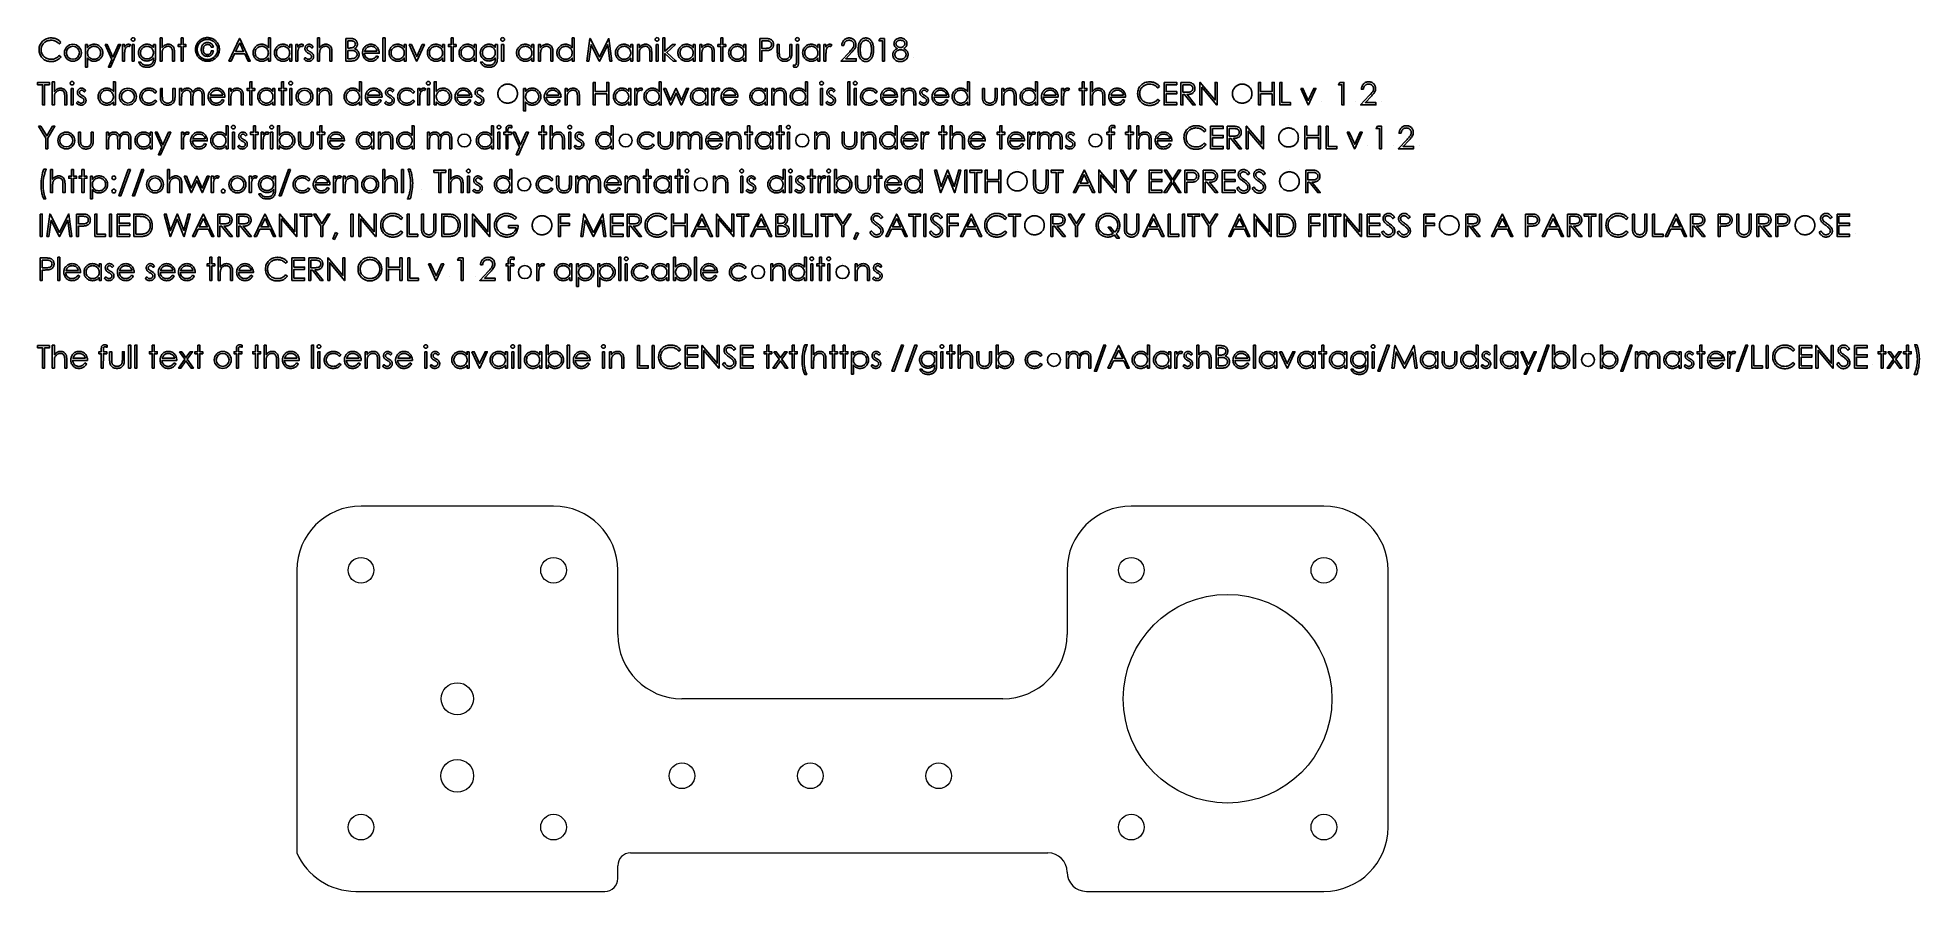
# Model space of a CAD drawing. Header units: millimetres. Extents: x -53 to 240, y 0 to 133.
import ezdxf

# ---------------------------------------------------------------- set-up
doc = ezdxf.new("R2010")
doc.units = ezdxf.units.MM

msp = doc.modelspace()

# ---------------------------------------------------------------- linework, layer by layer
at = {"color": 7, "linetype": 'Continuous'}
for p, q in [((83.01, 129.86), (83.01, 129.86)), ((19.74, 126.08), (19.74, 126.08)), ((134.17, 126.08), (134.17, 126.08)), ((146.55, 123.03), (146.55, 123.03)), ((151.89, 123.03), (151.89, 123.03)), ((155.88, 123.03), (155.88, 123.03)), ((13.01, 118.26), (13.01, 118.26)), ((38.14, 118.26), (38.14, 118.26)), ((65.65, 118.26), (65.65, 118.26)), ((111.33, 118.26), (111.33, 118.26)), ((141.39, 119.25), (141.39, 119.25)), ((153.77, 116.2), (153.77, 116.2)), ((157.77, 116.2), (157.77, 116.2)), ((161.76, 116.2), (161.76, 116.2)), ((22.35, 111.43), (22.35, 111.43)), ((49.85, 111.43), (49.85, 111.43)), ((99.12, 112.41), (99.12, 112.41)), ((141.52, 112.41), (141.52, 112.41)), ((6.28, 109.36), (6.28, 109.36)), ((25.08, 105.58), (25.08, 105.58)), ((101.81, 105.58), (101.81, 105.58)), ((166.43, 105.58), (166.43, 105.58)), ((221.84, 105.58), (221.84, 105.58)), ((229.7, 102.53), (229.7, 102.53)), ((22.44, 97.76), (22.44, 97.76)), ((58.78, 97.76), (58.78, 97.76)), ((71.93, 97.76), (71.93, 97.76)), ((10.68, 95.7), (10.68, 95.7)), ((14.67, 95.7), (14.67, 95.7)), ((78.84, 84.09), (78.84, 84.09)), ((104.87, 84.09), (104.87, 84.09)), ((188.06, 84.09), (188.06, 84.09)), ((58.87, 82.03), (58.87, 82.03)), ((78.84, 82.03), (78.84, 82.03)), ((99.52, 82.03), (99.52, 82.03)), ((232.43, 82.03), (232.43, 82.03))]:
    msp.add_line(p, q, dxfattribs=at)
at = {"color": 7, "linetype": 'Continuous', "lineweight": 15}
for p, q in [((26.91, 60), (-3.09, 60)), ((146.91, 60), (116.91, 60)), ((-13.09, 50), (-13.09, 6)), ((36.91, 40), (36.91, 50)), ((106.91, 50), (106.91, 40)), ((156.91, 10), (156.91, 50)), ((96.91, 30), (46.91, 30)), ((38.91, 6), (103.91, 6)), ((36.91, 2), (36.91, 4)), ((-3.92, 0), (34.91, 0)), ((109.91, 0), (146.91, 0))]:
    msp.add_line(p, q, dxfattribs=at)
at = {"color": 7, "linetype": 'Continuous', "flags": 128}
for points in [[(-49.83, 132.18), (-50.11, 131.97), (-50.11, 131.97), (-50.17, 132.04), (-50.23, 132.11), (-50.29, 132.17), (-50.36, 132.22), (-50.43, 132.28), (-50.51, 132.32), (-50.58, 132.37), (-50.66, 132.41), (-50.83, 132.47), (-51.01, 132.52), (-51.19, 132.55), (-51.38, 132.56), (-51.38, 132.56), (-51.48, 132.55), (-51.59, 132.54), (-51.69, 132.53), (-51.79, 132.51), (-51.89, 132.48), (-51.98, 132.44), (-52.07, 132.4), (-52.17, 132.36), (-52.25, 132.3), (-52.34, 132.25), (-52.42, 132.19), (-52.49, 132.12), (-52.56, 132.06), (-52.62, 131.98), (-52.68, 131.9), (-52.73, 131.82), (-52.78, 131.74), (-52.82, 131.65), (-52.85, 131.56), (-52.88, 131.47), (-52.9, 131.37), (-52.92, 131.27), (-52.93, 131.17), (-52.93, 131.07), (-52.93, 131.07), (-52.92, 130.92), (-52.9, 130.77), (-52.87, 130.63), (-52.82, 130.49), (-52.75, 130.36), (-52.68, 130.24), (-52.59, 130.12), (-52.48, 130.02), (-52.37, 129.92), (-52.24, 129.83), (-52.11, 129.76), (-51.98, 129.7), (-51.83, 129.65), (-51.68, 129.62), (-51.52, 129.6), (-51.36, 129.59), (-51.36, 129.59), (-51.17, 129.6), (-51, 129.63), (-50.83, 129.68), (-50.67, 129.74), (-50.52, 129.82), (-50.37, 129.92), (-50.24, 130.04), (-50.11, 130.18), (-50.11, 130.18), (-49.83, 129.97), (-49.83, 129.97), (-49.9, 129.88), (-49.97, 129.8), (-50.05, 129.73), (-50.12, 129.66), (-50.21, 129.59), (-50.3, 129.53), (-50.39, 129.48), (-50.48, 129.43), (-50.58, 129.38), (-50.68, 129.34), (-50.79, 129.31), (-50.9, 129.28), (-51.01, 129.26), (-51.12, 129.25), (-51.24, 129.24), (-51.35, 129.23), (-51.35, 129.23), (-51.47, 129.24), (-51.58, 129.24), (-51.68, 129.26), (-51.79, 129.27), (-51.89, 129.29), (-51.99, 129.32), (-52.08, 129.35), (-52.17, 129.39), (-52.26, 129.43), (-52.35, 129.47), (-52.43, 129.52), (-52.51, 129.58), (-52.59, 129.64), (-52.66, 129.7), (-52.73, 129.77), (-52.8, 129.85), (-52.8, 129.85), (-52.9, 129.98), (-52.99, 130.12), (-53.07, 130.26), (-53.13, 130.42), (-53.18, 130.58), (-53.21, 130.74), (-53.23, 130.92), (-53.24, 131.09), (-53.24, 131.09), (-53.23, 131.28), (-53.21, 131.46), (-53.17, 131.64), (-53.11, 131.8), (-53.03, 131.96), (-52.94, 132.11), (-52.83, 132.25), (-52.7, 132.39), (-52.57, 132.51), (-52.42, 132.62), (-52.26, 132.71), (-52.1, 132.78), (-51.93, 132.84), (-51.75, 132.88), (-51.56, 132.91), (-51.36, 132.91), (-51.36, 132.91), (-51.24, 132.91), (-51.12, 132.9), (-51.01, 132.89), (-50.89, 132.87), (-50.79, 132.84), (-50.68, 132.81), (-50.58, 132.77), (-50.48, 132.72), (-50.38, 132.67), (-50.29, 132.62), (-50.2, 132.56), (-50.12, 132.49), (-50.04, 132.42), (-49.97, 132.35), (-49.9, 132.27), (-49.83, 132.18)], [(-46.02, 131.88), (-45.7, 131.88), (-45.7, 131.88), (-45.7, 131.41), (-45.7, 131.41), (-45.6, 131.53), (-45.49, 131.64), (-45.37, 131.73), (-45.25, 131.8), (-45.11, 131.86), (-44.97, 131.9), (-44.83, 131.92), (-44.67, 131.93), (-44.67, 131.93), (-44.53, 131.92), (-44.4, 131.9), (-44.28, 131.87), (-44.15, 131.83), (-44.04, 131.78), (-43.93, 131.71), (-43.82, 131.63), (-43.72, 131.54), (-43.63, 131.44), (-43.55, 131.34), (-43.48, 131.23), (-43.42, 131.11), (-43.38, 131), (-43.35, 130.87), (-43.33, 130.74), (-43.33, 130.61), (-43.33, 130.61), (-43.33, 130.47), (-43.35, 130.34), (-43.38, 130.22), (-43.42, 130.1), (-43.48, 129.98), (-43.55, 129.87), (-43.62, 129.77), (-43.72, 129.67), (-43.82, 129.58), (-43.92, 129.5), (-44.03, 129.43), (-44.15, 129.38), (-44.27, 129.33), (-44.39, 129.3), (-44.52, 129.29), (-44.66, 129.28), (-44.66, 129.28), (-44.81, 129.29), (-44.96, 129.31), (-45.1, 129.35), (-45.23, 129.41), (-45.36, 129.48), (-45.48, 129.57), (-45.59, 129.67), (-45.7, 129.79), (-45.7, 129.79), (-45.7, 128.38), (-45.7, 128.38), (-46.02, 128.38), (-46.02, 128.38), (-46.02, 131.88)], [(-40.23, 131.88), (-39.92, 131.88), (-39.92, 131.88), (-39.92, 131.51), (-39.92, 131.51), (-39.84, 131.61), (-39.77, 131.7), (-39.69, 131.77), (-39.62, 131.83), (-39.54, 131.87), (-39.46, 131.9), (-39.38, 131.92), (-39.29, 131.93), (-39.29, 131.93), (-39.23, 131.92), (-39.16, 131.91), (-39.09, 131.88), (-39.02, 131.84), (-39.02, 131.84), (-39.19, 131.57), (-39.19, 131.57), (-39.24, 131.59), (-39.28, 131.6), (-39.32, 131.61), (-39.35, 131.61), (-39.35, 131.61), (-39.43, 131.6), (-39.5, 131.58), (-39.57, 131.54), (-39.64, 131.48), (-39.68, 131.44), (-39.71, 131.4), (-39.74, 131.36), (-39.77, 131.31), (-39.79, 131.25), (-39.82, 131.19), (-39.84, 131.13), (-39.86, 131.06), (-39.86, 131.06), (-39.87, 131), (-39.88, 130.93), (-39.89, 130.84), (-39.9, 130.73), (-39.91, 130.62), (-39.91, 130.49), (-39.91, 130.34), (-39.92, 130.18), (-39.92, 130.18), (-39.92, 129.32), (-39.92, 129.32), (-40.23, 129.32), (-40.23, 129.32), (-40.23, 131.88)], [(-38.59, 132.96), (-38.53, 132.95), (-38.48, 132.94), (-38.43, 132.91), (-38.39, 132.88), (-38.35, 132.84), (-38.32, 132.79), (-38.31, 132.74), (-38.3, 132.69), (-38.3, 132.69), (-38.31, 132.64), (-38.32, 132.59), (-38.35, 132.54), (-38.39, 132.5), (-38.43, 132.47), (-38.48, 132.44), (-38.53, 132.43), (-38.59, 132.42), (-38.59, 132.42), (-38.65, 132.43), (-38.7, 132.44), (-38.75, 132.47), (-38.8, 132.5), (-38.83, 132.54), (-38.86, 132.59), (-38.88, 132.64), (-38.88, 132.69), (-38.88, 132.69), (-38.88, 132.74), (-38.86, 132.79), (-38.83, 132.84), (-38.8, 132.88), (-38.75, 132.91), (-38.7, 132.94), (-38.65, 132.95), (-38.59, 132.96)], [(-35.43, 131.88), (-35.11, 131.88), (-35.11, 131.88), (-35.11, 129.85), (-35.11, 129.85), (-35.12, 129.72), (-35.12, 129.6), (-35.13, 129.49), (-35.14, 129.39), (-35.15, 129.29), (-35.17, 129.21), (-35.19, 129.13), (-35.21, 129.07), (-35.21, 129.07), (-35.24, 128.98), (-35.28, 128.9), (-35.33, 128.83), (-35.38, 128.76), (-35.44, 128.69), (-35.5, 128.63), (-35.57, 128.58), (-35.65, 128.53), (-35.73, 128.48), (-35.82, 128.44), (-35.91, 128.41), (-36, 128.38), (-36.1, 128.36), (-36.2, 128.35), (-36.3, 128.34), (-36.41, 128.34), (-36.41, 128.34), (-36.57, 128.34), (-36.72, 128.36), (-36.86, 128.39), (-36.99, 128.43), (-37.12, 128.48), (-37.23, 128.54), (-37.33, 128.61), (-37.42, 128.68), (-37.5, 128.77), (-37.57, 128.88), (-37.65, 129), (-37.72, 129.14), (-37.72, 129.14), (-37.4, 129.14), (-37.4, 129.14), (-37.32, 129.03), (-37.23, 128.93), (-37.13, 128.84), (-37.02, 128.77), (-36.9, 128.72), (-36.76, 128.68), (-36.61, 128.66), (-36.44, 128.65), (-36.44, 128.65), (-36.28, 128.66), (-36.13, 128.68), (-35.99, 128.72), (-35.86, 128.77), (-35.75, 128.84), (-35.66, 128.91), (-35.59, 128.99), (-35.53, 129.08), (-35.5, 129.13), (-35.48, 129.18), (-35.47, 129.25), (-35.45, 129.32), (-35.44, 129.4), (-35.43, 129.49), (-35.43, 129.58), (-35.43, 129.68), (-35.43, 129.68), (-35.43, 129.81), (-35.43, 129.81), (-35.53, 129.7), (-35.63, 129.6), (-35.75, 129.52), (-35.88, 129.45), (-36.02, 129.4), (-36.16, 129.36), (-36.3, 129.33), (-36.45, 129.32), (-36.45, 129.32), (-36.54, 129.33), (-36.62, 129.34), (-36.71, 129.35), (-36.79, 129.37), (-36.87, 129.39), (-36.95, 129.42), (-37.03, 129.46), (-37.11, 129.5), (-37.19, 129.54), (-37.26, 129.59), (-37.33, 129.65), (-37.39, 129.7), (-37.44, 129.76), (-37.5, 129.83), (-37.55, 129.89), (-37.59, 129.97), (-37.63, 130.04), (-37.67, 130.12), (-37.7, 130.19), (-37.72, 130.27), (-37.74, 130.36), (-37.75, 130.44), (-37.76, 130.52), (-37.76, 130.61), (-37.76, 130.61), (-37.76, 130.7), (-37.75, 130.78), (-37.74, 130.87), (-37.72, 130.95), (-37.69, 131.03), (-37.66, 131.11), (-37.63, 131.19), (-37.59, 131.27), (-37.54, 131.34), (-37.49, 131.41), (-37.43, 131.48), (-37.37, 131.54), (-37.31, 131.6), (-37.24, 131.65), (-37.17, 131.7), (-37.1, 131.75), (-37.02, 131.79), (-36.94, 131.83), (-36.86, 131.86), (-36.78, 131.88), (-36.69, 131.9), (-36.61, 131.92), (-36.53, 131.92), (-36.44, 131.93), (-36.44, 131.93), (-36.3, 131.92), (-36.16, 131.9), (-36.03, 131.87), (-35.91, 131.82), (-35.78, 131.75), (-35.66, 131.67), (-35.54, 131.56), (-35.43, 131.43), (-35.43, 131.43), (-35.43, 131.88)], [(-34.4, 132.91), (-34.08, 132.91), (-34.08, 132.91), (-34.08, 131.4), (-34.08, 131.4), (-33.98, 131.52), (-33.87, 131.63), (-33.75, 131.72), (-33.64, 131.8), (-33.51, 131.85), (-33.38, 131.89), (-33.25, 131.92), (-33.11, 131.93), (-33.11, 131.93), (-32.97, 131.92), (-32.83, 131.89), (-32.71, 131.85), (-32.59, 131.78), (-32.49, 131.7), (-32.4, 131.61), (-32.32, 131.51), (-32.26, 131.39), (-32.23, 131.33), (-32.21, 131.25), (-32.19, 131.17), (-32.18, 131.08), (-32.17, 130.98), (-32.16, 130.87), (-32.15, 130.76), (-32.15, 130.63), (-32.15, 130.63), (-32.15, 129.32), (-32.15, 129.32), (-32.47, 129.32), (-32.47, 129.32), (-32.47, 130.53), (-32.47, 130.53), (-32.47, 130.63), (-32.47, 130.73), (-32.47, 130.81), (-32.48, 130.89), (-32.48, 130.96), (-32.49, 131.02), (-32.49, 131.07), (-32.5, 131.11), (-32.5, 131.11), (-32.54, 131.23), (-32.59, 131.33), (-32.65, 131.42), (-32.73, 131.49), (-32.82, 131.54), (-32.92, 131.58), (-33.04, 131.61), (-33.16, 131.61), (-33.16, 131.61), (-33.24, 131.61), (-33.31, 131.6), (-33.39, 131.59), (-33.45, 131.56), (-33.52, 131.54), (-33.59, 131.5), (-33.65, 131.46), (-33.71, 131.42), (-33.77, 131.37), (-33.82, 131.31), (-33.87, 131.26), (-33.91, 131.2), (-33.95, 131.14), (-33.98, 131.07), (-34.01, 131.01), (-34.03, 130.94), (-34.03, 130.94), (-34.04, 130.88), (-34.05, 130.82), (-34.06, 130.75), (-34.07, 130.67), (-34.07, 130.58), (-34.08, 130.48), (-34.08, 130.37), (-34.08, 130.25), (-34.08, 130.25), (-34.08, 129.32), (-34.08, 129.32), (-34.4, 129.32), (-34.4, 129.32), (-34.4, 132.91)], [(-31.12, 132.91), (-30.81, 132.91), (-30.81, 132.91), (-30.81, 131.88), (-30.81, 131.88), (-30.36, 131.88), (-30.36, 131.88), (-30.36, 131.57), (-30.36, 131.57), (-30.81, 131.57), (-30.81, 131.57), (-30.81, 129.32), (-30.81, 129.32), (-31.12, 129.32), (-31.12, 129.32), (-31.12, 131.57), (-31.12, 131.57), (-31.57, 131.57), (-31.57, 131.57), (-31.57, 131.88), (-31.57, 131.88), (-31.12, 131.88), (-31.12, 131.88), (-31.12, 132.91)], [(-25.15, 131.12), (-25.16, 131), (-25.17, 130.88), (-25.19, 130.76), (-25.21, 130.64), (-25.25, 130.53), (-25.29, 130.42), (-25.34, 130.31), (-25.4, 130.2), (-25.47, 130.1), (-25.54, 130), (-25.61, 129.91), (-25.7, 129.82), (-25.78, 129.74), (-25.88, 129.66), (-25.98, 129.59), (-26.08, 129.53), (-26.19, 129.47), (-26.3, 129.42), (-26.42, 129.38), (-26.53, 129.34), (-26.65, 129.31), (-26.77, 129.29), (-26.89, 129.28), (-27.01, 129.28), (-27.01, 129.28), (-27.14, 129.28), (-27.26, 129.29), (-27.38, 129.31), (-27.49, 129.34), (-27.61, 129.38), (-27.72, 129.42), (-27.84, 129.47), (-27.94, 129.53), (-28.05, 129.59), (-28.15, 129.66), (-28.24, 129.74), (-28.33, 129.82), (-28.42, 129.91), (-28.49, 130), (-28.56, 130.1), (-28.63, 130.2), (-28.69, 130.31), (-28.74, 130.42), (-28.78, 130.53), (-28.81, 130.64), (-28.84, 130.76), (-28.86, 130.88), (-28.87, 131), (-28.88, 131.12), (-28.88, 131.12), (-28.87, 131.24), (-28.86, 131.36), (-28.84, 131.48), (-28.81, 131.6), (-28.78, 131.71), (-28.74, 131.82), (-28.69, 131.93), (-28.63, 132.04), (-28.56, 132.14), (-28.49, 132.24), (-28.42, 132.33), (-28.33, 132.42), (-28.24, 132.5), (-28.15, 132.58), (-28.05, 132.65), (-27.95, 132.71), (-27.84, 132.77), (-27.73, 132.82), (-27.61, 132.86), (-27.5, 132.9), (-27.38, 132.92), (-27.26, 132.94), (-27.14, 132.96), (-27.01, 132.96), (-27.01, 132.96), (-26.89, 132.96), (-26.77, 132.94), (-26.65, 132.92), (-26.53, 132.9), (-26.42, 132.86), (-26.3, 132.82), (-26.19, 132.77), (-26.08, 132.71), (-25.98, 132.65), (-25.88, 132.58), (-25.78, 132.5), (-25.7, 132.42), (-25.61, 132.33), (-25.54, 132.24), (-25.47, 132.14), (-25.4, 132.04), (-25.34, 131.93), (-25.29, 131.82), (-25.25, 131.71), (-25.21, 131.6), (-25.19, 131.48), (-25.17, 131.36), (-25.16, 131.24), (-25.15, 131.12)], [(-25.42, 131.12), (-25.42, 131.22), (-25.43, 131.33), (-25.45, 131.43), (-25.47, 131.53), (-25.5, 131.62), (-25.54, 131.72), (-25.58, 131.81), (-25.63, 131.9), (-25.69, 131.99), (-25.75, 132.08), (-25.82, 132.16), (-25.89, 132.23), (-25.96, 132.3), (-26.04, 132.36), (-26.13, 132.42), (-26.22, 132.48), (-26.31, 132.53), (-26.41, 132.57), (-26.5, 132.61), (-26.6, 132.64), (-26.7, 132.66), (-26.8, 132.68), (-26.91, 132.69), (-27.02, 132.69), (-27.02, 132.69), (-27.12, 132.69), (-27.23, 132.68), (-27.33, 132.66), (-27.43, 132.64), (-27.53, 132.61), (-27.62, 132.57), (-27.72, 132.53), (-27.81, 132.48), (-27.9, 132.42), (-27.99, 132.36), (-28.07, 132.3), (-28.14, 132.23), (-28.21, 132.15), (-28.28, 132.08), (-28.34, 131.99), (-28.39, 131.9), (-28.44, 131.81), (-28.49, 131.72), (-28.52, 131.62), (-28.55, 131.53), (-28.58, 131.43), (-28.59, 131.33), (-28.6, 131.22), (-28.61, 131.12), (-28.61, 131.12), (-28.6, 131.01), (-28.59, 130.91), (-28.58, 130.81), (-28.55, 130.71), (-28.52, 130.61), (-28.49, 130.52), (-28.44, 130.42), (-28.39, 130.33), (-28.34, 130.24), (-28.28, 130.16), (-28.21, 130.08), (-28.14, 130.01), (-28.07, 129.94), (-27.99, 129.87), (-27.9, 129.81), (-27.81, 129.76), (-27.72, 129.71), (-27.62, 129.67), (-27.52, 129.63), (-27.43, 129.6), (-27.32, 129.58), (-27.22, 129.56), (-27.12, 129.55), (-27.01, 129.55), (-27.01, 129.55), (-26.91, 129.55), (-26.8, 129.56), (-26.7, 129.58), (-26.6, 129.6), (-26.5, 129.63), (-26.41, 129.67), (-26.31, 129.71), (-26.22, 129.76), (-26.13, 129.81), (-26.04, 129.87), (-25.96, 129.94), (-25.89, 130.01), (-25.82, 130.08), (-25.75, 130.16), (-25.69, 130.24), (-25.63, 130.33), (-25.58, 130.42), (-25.54, 130.52), (-25.5, 130.61), (-25.47, 130.71), (-25.45, 130.81), (-25.43, 130.91), (-25.42, 131.01), (-25.42, 131.12)], [(-26.09, 131.48), (-26.41, 131.48), (-26.41, 131.48), (-26.44, 131.57), (-26.48, 131.65), (-26.54, 131.72), (-26.6, 131.78), (-26.68, 131.83), (-26.77, 131.86), (-26.87, 131.88), (-26.98, 131.88), (-26.98, 131.88), (-27.06, 131.88), (-27.13, 131.87), (-27.2, 131.85), (-27.26, 131.83), (-27.32, 131.8), (-27.38, 131.77), (-27.43, 131.73), (-27.48, 131.68), (-27.52, 131.63), (-27.56, 131.57), (-27.59, 131.5), (-27.62, 131.43), (-27.64, 131.35), (-27.65, 131.27), (-27.66, 131.18), (-27.67, 131.09), (-27.67, 131.09), (-27.66, 131), (-27.65, 130.91), (-27.64, 130.83), (-27.62, 130.75), (-27.59, 130.68), (-27.56, 130.62), (-27.53, 130.56), (-27.48, 130.51), (-27.44, 130.46), (-27.39, 130.42), (-27.33, 130.39), (-27.28, 130.36), (-27.22, 130.34), (-27.15, 130.32), (-27.09, 130.31), (-27.02, 130.31), (-27.02, 130.31), (-26.96, 130.31), (-26.9, 130.32), (-26.84, 130.33), (-26.79, 130.35), (-26.74, 130.37), (-26.7, 130.39), (-26.65, 130.42), (-26.61, 130.46), (-26.57, 130.5), (-26.54, 130.54), (-26.51, 130.59), (-26.48, 130.64), (-26.46, 130.7), (-26.44, 130.76), (-26.42, 130.82), (-26.41, 130.89), (-26.41, 130.89), (-26.09, 130.89), (-26.09, 130.89), (-26.11, 130.8), (-26.13, 130.71), (-26.16, 130.62), (-26.19, 130.54), (-26.23, 130.47), (-26.28, 130.4), (-26.33, 130.33), (-26.39, 130.27), (-26.45, 130.22), (-26.52, 130.17), (-26.59, 130.13), (-26.66, 130.1), (-26.74, 130.07), (-26.82, 130.06), (-26.91, 130.05), (-27, 130.04), (-27, 130.04), (-27.1, 130.05), (-27.21, 130.06), (-27.31, 130.08), (-27.4, 130.11), (-27.48, 130.15), (-27.57, 130.2), (-27.64, 130.26), (-27.71, 130.32), (-27.77, 130.4), (-27.83, 130.48), (-27.87, 130.56), (-27.91, 130.66), (-27.94, 130.76), (-27.96, 130.86), (-27.97, 130.98), (-27.98, 131.1), (-27.98, 131.1), (-27.97, 131.22), (-27.96, 131.34), (-27.94, 131.45), (-27.91, 131.56), (-27.87, 131.66), (-27.82, 131.75), (-27.77, 131.83), (-27.7, 131.91), (-27.63, 131.97), (-27.55, 132.03), (-27.47, 132.08), (-27.38, 132.12), (-27.29, 132.16), (-27.2, 132.18), (-27.1, 132.19), (-26.99, 132.2), (-26.99, 132.2), (-26.9, 132.19), (-26.8, 132.18), (-26.72, 132.17), (-26.64, 132.15), (-26.56, 132.12), (-26.49, 132.09), (-26.42, 132.05), (-26.36, 132), (-26.3, 131.95), (-26.26, 131.89), (-26.21, 131.84), (-26.18, 131.77), (-26.15, 131.71), (-26.12, 131.63), (-26.11, 131.56), (-26.09, 131.48)], [(-21.97, 132.82), (-20.35, 129.32), (-20.35, 129.32), (-20.69, 129.32), (-20.69, 129.32), (-21.21, 130.45), (-21.21, 130.45), (-22.8, 130.45), (-22.8, 130.45), (-23.33, 129.32), (-23.33, 129.32), (-23.67, 129.32), (-23.67, 129.32), (-22.01, 132.82), (-22.01, 132.82), (-21.97, 132.82)], [(-21.99, 132.14), (-22.63, 130.81), (-22.63, 130.81), (-21.38, 130.81), (-21.38, 130.81), (-21.99, 132.14)], [(-17.21, 132.91), (-17.21, 129.32), (-17.21, 129.32), (-17.52, 129.32), (-17.52, 129.32), (-17.52, 129.77), (-17.52, 129.77), (-17.63, 129.65), (-17.75, 129.55), (-17.87, 129.46), (-18, 129.4), (-18.13, 129.35), (-18.27, 129.31), (-18.42, 129.29), (-18.57, 129.28), (-18.57, 129.28), (-18.7, 129.29), (-18.83, 129.3), (-18.96, 129.33), (-19.08, 129.38), (-19.2, 129.43), (-19.31, 129.5), (-19.41, 129.58), (-19.51, 129.67), (-19.6, 129.77), (-19.68, 129.87), (-19.75, 129.98), (-19.8, 130.1), (-19.85, 130.22), (-19.88, 130.34), (-19.9, 130.47), (-19.9, 130.61), (-19.9, 130.61), (-19.9, 130.74), (-19.88, 130.87), (-19.85, 131), (-19.8, 131.11), (-19.75, 131.23), (-19.68, 131.34), (-19.6, 131.44), (-19.51, 131.54), (-19.41, 131.63), (-19.3, 131.71), (-19.19, 131.78), (-19.07, 131.83), (-18.95, 131.87), (-18.83, 131.9), (-18.69, 131.92), (-18.56, 131.93), (-18.56, 131.93), (-18.4, 131.92), (-18.25, 131.89), (-18.11, 131.85), (-17.98, 131.79), (-17.85, 131.72), (-17.74, 131.62), (-17.63, 131.51), (-17.52, 131.39), (-17.52, 131.39), (-17.52, 132.91), (-17.52, 132.91), (-17.21, 132.91)], [(-13.89, 131.88), (-13.89, 129.32), (-13.89, 129.32), (-14.2, 129.32), (-14.2, 129.32), (-14.2, 129.77), (-14.2, 129.77), (-14.31, 129.65), (-14.43, 129.55), (-14.55, 129.46), (-14.68, 129.4), (-14.81, 129.35), (-14.95, 129.31), (-15.1, 129.29), (-15.25, 129.28), (-15.25, 129.28), (-15.38, 129.29), (-15.51, 129.3), (-15.64, 129.33), (-15.76, 129.38), (-15.87, 129.43), (-15.99, 129.5), (-16.09, 129.58), (-16.19, 129.67), (-16.28, 129.77), (-16.36, 129.87), (-16.43, 129.98), (-16.48, 130.1), (-16.53, 130.22), (-16.56, 130.34), (-16.58, 130.47), (-16.58, 130.61), (-16.58, 130.61), (-16.58, 130.74), (-16.56, 130.87), (-16.53, 131), (-16.48, 131.11), (-16.43, 131.23), (-16.36, 131.34), (-16.28, 131.44), (-16.19, 131.54), (-16.09, 131.63), (-15.98, 131.71), (-15.87, 131.78), (-15.75, 131.83), (-15.63, 131.87), (-15.51, 131.9), (-15.37, 131.92), (-15.24, 131.93), (-15.24, 131.93), (-15.08, 131.92), (-14.93, 131.9), (-14.79, 131.86), (-14.66, 131.8), (-14.53, 131.73), (-14.42, 131.64), (-14.31, 131.53), (-14.2, 131.41), (-14.2, 131.41), (-14.2, 131.88), (-14.2, 131.88), (-13.89, 131.88)], [(-13.26, 131.88), (-12.95, 131.88), (-12.95, 131.88), (-12.95, 131.51), (-12.95, 131.51), (-12.88, 131.61), (-12.8, 131.7), (-12.73, 131.77), (-12.65, 131.83), (-12.57, 131.87), (-12.49, 131.9), (-12.41, 131.92), (-12.32, 131.93), (-12.32, 131.93), (-12.26, 131.92), (-12.19, 131.91), (-12.12, 131.88), (-12.05, 131.84), (-12.05, 131.84), (-12.22, 131.57), (-12.22, 131.57), (-12.27, 131.59), (-12.31, 131.6), (-12.35, 131.61), (-12.38, 131.61), (-12.38, 131.61), (-12.46, 131.6), (-12.53, 131.58), (-12.6, 131.54), (-12.68, 131.48), (-12.71, 131.44), (-12.74, 131.4), (-12.77, 131.36), (-12.8, 131.31), (-12.83, 131.25), (-12.85, 131.19), (-12.87, 131.13), (-12.89, 131.06), (-12.89, 131.06), (-12.9, 131), (-12.92, 130.93), (-12.93, 130.84), (-12.93, 130.73), (-12.94, 130.62), (-12.94, 130.49), (-12.95, 130.34), (-12.95, 130.18), (-12.95, 130.18), (-12.95, 129.32), (-12.95, 129.32), (-13.26, 129.32), (-13.26, 129.32), (-13.26, 131.88)], [(-10.52, 131.56), (-10.74, 131.34), (-10.74, 131.34), (-10.79, 131.41), (-10.85, 131.46), (-10.91, 131.51), (-10.96, 131.55), (-11.02, 131.57), (-11.07, 131.6), (-11.12, 131.61), (-11.18, 131.61), (-11.18, 131.61), (-11.24, 131.61), (-11.31, 131.59), (-11.36, 131.55), (-11.41, 131.51), (-11.46, 131.46), (-11.49, 131.4), (-11.5, 131.34), (-11.51, 131.27), (-11.51, 131.27), (-11.51, 131.21), (-11.49, 131.15), (-11.46, 131.09), (-11.42, 131.04), (-11.42, 131.04), (-11.4, 131.01), (-11.37, 130.98), (-11.33, 130.95), (-11.29, 130.91), (-11.24, 130.88), (-11.19, 130.85), (-11.13, 130.81), (-11.06, 130.77), (-11.06, 130.77), (-10.98, 130.73), (-10.9, 130.68), (-10.84, 130.64), (-10.77, 130.59), (-10.72, 130.55), (-10.67, 130.5), (-10.63, 130.46), (-10.6, 130.41), (-10.6, 130.41), (-10.55, 130.32), (-10.51, 130.23), (-10.49, 130.13), (-10.48, 130.02), (-10.48, 130.02), (-10.48, 129.94), (-10.49, 129.87), (-10.51, 129.8), (-10.53, 129.73), (-10.56, 129.67), (-10.6, 129.61), (-10.64, 129.55), (-10.69, 129.49), (-10.75, 129.44), (-10.81, 129.4), (-10.87, 129.36), (-10.93, 129.33), (-11, 129.31), (-11.08, 129.29), (-11.15, 129.28), (-11.23, 129.28), (-11.23, 129.28), (-11.33, 129.29), (-11.44, 129.3), (-11.54, 129.33), (-11.64, 129.37), (-11.73, 129.42), (-11.82, 129.48), (-11.89, 129.55), (-11.96, 129.63), (-11.96, 129.63), (-11.75, 129.86), (-11.75, 129.86), (-11.69, 129.8), (-11.63, 129.74), (-11.57, 129.7), (-11.51, 129.66), (-11.44, 129.63), (-11.38, 129.61), (-11.31, 129.6), (-11.24, 129.59), (-11.24, 129.59), (-11.15, 129.6), (-11.07, 129.62), (-10.99, 129.66), (-10.93, 129.72), (-10.87, 129.78), (-10.83, 129.85), (-10.8, 129.92), (-10.79, 130.01), (-10.79, 130.01), (-10.8, 130.07), (-10.81, 130.13), (-10.84, 130.19), (-10.88, 130.25), (-10.88, 130.25), (-10.9, 130.28), (-10.94, 130.3), (-10.97, 130.34), (-11.02, 130.37), (-11.07, 130.4), (-11.13, 130.44), (-11.19, 130.47), (-11.27, 130.51), (-11.27, 130.51), (-11.34, 130.56), (-11.42, 130.6), (-11.48, 130.65), (-11.54, 130.69), (-11.59, 130.73), (-11.64, 130.78), (-11.68, 130.82), (-11.71, 130.86), (-11.71, 130.86), (-11.76, 130.95), (-11.8, 131.05), (-11.82, 131.15), (-11.83, 131.26), (-11.83, 131.26), (-11.82, 131.33), (-11.81, 131.39), (-11.8, 131.46), (-11.78, 131.52), (-11.75, 131.58), (-11.72, 131.63), (-11.69, 131.69), (-11.64, 131.74), (-11.59, 131.78), (-11.54, 131.82), (-11.49, 131.85), (-11.43, 131.88), (-11.38, 131.9), (-11.31, 131.91), (-11.25, 131.92), (-11.18, 131.93), (-11.18, 131.93), (-11.1, 131.92), (-11.02, 131.9), (-10.93, 131.88), (-10.85, 131.84), (-10.77, 131.78), (-10.69, 131.72), (-10.61, 131.65), (-10.52, 131.56)], [(-9.85, 132.91), (-9.54, 132.91), (-9.54, 132.91), (-9.54, 131.4), (-9.54, 131.4), (-9.43, 131.52), (-9.32, 131.63), (-9.21, 131.72), (-9.09, 131.8), (-8.97, 131.85), (-8.84, 131.89), (-8.7, 131.92), (-8.56, 131.93), (-8.56, 131.93), (-8.42, 131.92), (-8.29, 131.89), (-8.16, 131.85), (-8.05, 131.78), (-7.94, 131.7), (-7.85, 131.61), (-7.78, 131.51), (-7.71, 131.39), (-7.69, 131.33), (-7.67, 131.25), (-7.65, 131.17), (-7.63, 131.08), (-7.62, 130.98), (-7.61, 130.87), (-7.61, 130.76), (-7.61, 130.63), (-7.61, 130.63), (-7.61, 129.32), (-7.61, 129.32), (-7.92, 129.32), (-7.92, 129.32), (-7.92, 130.53), (-7.92, 130.53), (-7.92, 130.63), (-7.92, 130.73), (-7.93, 130.81), (-7.93, 130.89), (-7.94, 130.96), (-7.94, 131.02), (-7.95, 131.07), (-7.96, 131.11), (-7.96, 131.11), (-8, 131.23), (-8.05, 131.33), (-8.11, 131.42), (-8.19, 131.49), (-8.27, 131.54), (-8.38, 131.58), (-8.49, 131.61), (-8.62, 131.61), (-8.62, 131.61), (-8.69, 131.61), (-8.77, 131.6), (-8.84, 131.59), (-8.91, 131.56), (-8.98, 131.54), (-9.04, 131.5), (-9.11, 131.46), (-9.17, 131.42), (-9.23, 131.37), (-9.28, 131.31), (-9.33, 131.26), (-9.37, 131.2), (-9.41, 131.14), (-9.44, 131.07), (-9.47, 131.01), (-9.49, 130.94), (-9.49, 130.94), (-9.5, 130.88), (-9.51, 130.82), (-9.52, 130.75), (-9.52, 130.67), (-9.53, 130.58), (-9.53, 130.48), (-9.54, 130.37), (-9.54, 130.25), (-9.54, 130.25), (-9.54, 129.32), (-9.54, 129.32), (-9.85, 129.32), (-9.85, 129.32), (-9.85, 132.91)], [(-5.45, 132.82), (-4.77, 132.82), (-4.77, 132.82), (-4.67, 132.82), (-4.58, 132.82), (-4.49, 132.81), (-4.41, 132.8), (-4.33, 132.79), (-4.26, 132.77), (-4.19, 132.75), (-4.14, 132.72), (-4.03, 132.67), (-3.94, 132.6), (-3.86, 132.51), (-3.79, 132.42), (-3.73, 132.31), (-3.69, 132.2), (-3.67, 132.08), (-3.66, 131.96), (-3.66, 131.96), (-3.66, 131.84), (-3.68, 131.73), (-3.72, 131.63), (-3.76, 131.53), (-3.82, 131.43), (-3.89, 131.35), (-3.97, 131.28), (-4.06, 131.21), (-4.06, 131.21), (-3.94, 131.16), (-3.84, 131.11), (-3.75, 131.06), (-3.68, 131), (-3.61, 130.93), (-3.56, 130.86), (-3.51, 130.78), (-3.47, 130.7), (-3.43, 130.61), (-3.41, 130.52), (-3.39, 130.42), (-3.39, 130.32), (-3.39, 130.32), (-3.39, 130.22), (-3.41, 130.12), (-3.43, 130.02), (-3.47, 129.93), (-3.51, 129.85), (-3.56, 129.76), (-3.62, 129.69), (-3.69, 129.61), (-3.77, 129.55), (-3.86, 129.49), (-3.95, 129.44), (-4.05, 129.4), (-4.15, 129.36), (-4.26, 129.34), (-4.38, 129.33), (-4.51, 129.32), (-4.51, 129.32), (-5.45, 129.32), (-5.45, 129.32), (-5.45, 132.82)], [(-5.14, 132.47), (-5.14, 131.34), (-5.14, 131.34), (-4.93, 131.34), (-4.93, 131.34), (-4.84, 131.34), (-4.75, 131.35), (-4.67, 131.35), (-4.6, 131.36), (-4.53, 131.37), (-4.47, 131.38), (-4.41, 131.4), (-4.36, 131.41), (-4.28, 131.45), (-4.2, 131.5), (-4.14, 131.56), (-4.08, 131.63), (-4.03, 131.7), (-4, 131.78), (-3.98, 131.86), (-3.97, 131.95), (-3.97, 131.95), (-3.98, 132.01), (-3.98, 132.06), (-4, 132.12), (-4.02, 132.17), (-4.04, 132.21), (-4.07, 132.25), (-4.11, 132.29), (-4.15, 132.33), (-4.2, 132.36), (-4.25, 132.39), (-4.31, 132.41), (-4.38, 132.43), (-4.45, 132.45), (-4.53, 132.46), (-4.62, 132.46), (-4.71, 132.47), (-4.71, 132.47), (-5.14, 132.47)], [(-0.66, 130.13), (-0.38, 129.99), (-0.38, 129.99), (-0.45, 129.87), (-0.53, 129.76), (-0.6, 129.67), (-0.69, 129.59), (-0.78, 129.52), (-0.87, 129.46), (-0.97, 129.4), (-1.08, 129.36), (-1.19, 129.32), (-1.31, 129.3), (-1.43, 129.28), (-1.56, 129.28), (-1.56, 129.28), (-1.71, 129.29), (-1.85, 129.3), (-1.98, 129.34), (-2.1, 129.38), (-2.22, 129.44), (-2.32, 129.51), (-2.42, 129.59), (-2.51, 129.68), (-2.59, 129.79), (-2.66, 129.89), (-2.72, 130), (-2.77, 130.11), (-2.8, 130.23), (-2.83, 130.35), (-2.85, 130.47), (-2.85, 130.6), (-2.85, 130.6), (-2.85, 130.71), (-2.83, 130.83), (-2.81, 130.94), (-2.78, 131.05), (-2.74, 131.15), (-2.69, 131.26), (-2.63, 131.35), (-2.56, 131.45), (-2.56, 131.45), (-2.46, 131.56), (-2.35, 131.66), (-2.24, 131.74), (-2.12, 131.81), (-1.99, 131.86), (-1.85, 131.9), (-1.71, 131.92), (-1.56, 131.93), (-1.56, 131.93), (-1.4, 131.92), (-1.25, 131.9), (-1.11, 131.86), (-0.98, 131.8), (-0.85, 131.73), (-0.74, 131.64), (-0.63, 131.54), (-0.53, 131.42), (-0.53, 131.42), (-0.46, 131.33), (-0.41, 131.23), (-0.36, 131.13), (-0.32, 131.02), (-0.29, 130.91), (-0.27, 130.79), (-0.25, 130.67), (-0.25, 130.54), (-0.25, 130.54), (-2.54, 130.54), (-2.54, 130.54), (-2.53, 130.43), (-2.52, 130.34), (-2.49, 130.25), (-2.46, 130.16), (-2.43, 130.08), (-2.38, 130), (-2.32, 129.93), (-2.26, 129.86), (-2.19, 129.8), (-2.12, 129.74), (-2.04, 129.7), (-1.96, 129.66), (-1.88, 129.63), (-1.79, 129.61), (-1.7, 129.6), (-1.6, 129.59), (-1.6, 129.59), (-1.51, 129.6), (-1.42, 129.61), (-1.33, 129.63), (-1.24, 129.65), (-1.15, 129.69), (-1.07, 129.72), (-1, 129.77), (-0.93, 129.81), (-0.87, 129.87), (-0.8, 129.94), (-0.73, 130.03), (-0.66, 130.13)], [(0.33, 132.91), (0.65, 132.91), (0.65, 132.91), (0.65, 129.32), (0.65, 129.32), (0.33, 129.32), (0.33, 129.32), (0.33, 132.91)], [(3.97, 131.88), (3.97, 129.32), (3.97, 129.32), (3.66, 129.32), (3.66, 129.32), (3.66, 129.77), (3.66, 129.77), (3.55, 129.65), (3.43, 129.55), (3.31, 129.46), (3.18, 129.4), (3.05, 129.35), (2.91, 129.31), (2.76, 129.29), (2.61, 129.28), (2.61, 129.28), (2.48, 129.29), (2.35, 129.3), (2.22, 129.33), (2.1, 129.38), (1.98, 129.43), (1.87, 129.5), (1.77, 129.58), (1.67, 129.67), (1.58, 129.77), (1.5, 129.87), (1.43, 129.98), (1.37, 130.1), (1.33, 130.22), (1.3, 130.34), (1.28, 130.47), (1.28, 130.61), (1.28, 130.61), (1.28, 130.74), (1.3, 130.87), (1.33, 131), (1.38, 131.11), (1.43, 131.23), (1.5, 131.34), (1.58, 131.44), (1.67, 131.54), (1.77, 131.63), (1.88, 131.71), (1.99, 131.78), (2.11, 131.83), (2.23, 131.87), (2.35, 131.9), (2.48, 131.92), (2.62, 131.93), (2.62, 131.93), (2.78, 131.92), (2.93, 131.9), (3.07, 131.86), (3.2, 131.8), (3.33, 131.73), (3.44, 131.64), (3.55, 131.53), (3.66, 131.41), (3.66, 131.41), (3.66, 131.88), (3.66, 131.88), (3.97, 131.88)], [(9.94, 131.88), (9.94, 129.32), (9.94, 129.32), (9.62, 129.32), (9.62, 129.32), (9.62, 129.77), (9.62, 129.77), (9.51, 129.65), (9.4, 129.55), (9.28, 129.46), (9.15, 129.4), (9.02, 129.35), (8.88, 129.31), (8.73, 129.29), (8.58, 129.28), (8.58, 129.28), (8.44, 129.29), (8.31, 129.3), (8.19, 129.33), (8.07, 129.38), (7.95, 129.43), (7.84, 129.5), (7.74, 129.58), (7.64, 129.67), (7.54, 129.77), (7.46, 129.87), (7.4, 129.98), (7.34, 130.1), (7.3, 130.22), (7.27, 130.34), (7.25, 130.47), (7.25, 130.61), (7.25, 130.61), (7.25, 130.74), (7.27, 130.87), (7.3, 131), (7.34, 131.11), (7.4, 131.23), (7.47, 131.34), (7.55, 131.44), (7.64, 131.54), (7.74, 131.63), (7.85, 131.71), (7.96, 131.78), (8.07, 131.83), (8.2, 131.87), (8.32, 131.9), (8.45, 131.92), (8.59, 131.93), (8.59, 131.93), (8.74, 131.92), (8.89, 131.9), (9.03, 131.86), (9.17, 131.8), (9.29, 131.73), (9.41, 131.64), (9.52, 131.53), (9.62, 131.41), (9.62, 131.41), (9.62, 131.88), (9.62, 131.88), (9.94, 131.88)], [(10.97, 132.91), (11.28, 132.91), (11.28, 132.91), (11.28, 131.88), (11.28, 131.88), (11.73, 131.88), (11.73, 131.88), (11.73, 131.57), (11.73, 131.57), (11.28, 131.57), (11.28, 131.57), (11.28, 129.32), (11.28, 129.32), (10.97, 129.32), (10.97, 129.32), (10.97, 131.57), (10.97, 131.57), (10.52, 131.57), (10.52, 131.57), (10.52, 131.88), (10.52, 131.88), (10.97, 131.88), (10.97, 131.88), (10.97, 132.91)], [(14.87, 131.88), (14.87, 129.32), (14.87, 129.32), (14.56, 129.32), (14.56, 129.32), (14.56, 129.77), (14.56, 129.77), (14.45, 129.65), (14.34, 129.55), (14.21, 129.46), (14.09, 129.4), (13.95, 129.35), (13.81, 129.31), (13.67, 129.29), (13.51, 129.28), (13.51, 129.28), (13.38, 129.29), (13.25, 129.3), (13.12, 129.33), (13, 129.38), (12.89, 129.43), (12.78, 129.5), (12.67, 129.58), (12.57, 129.67), (12.48, 129.77), (12.4, 129.87), (12.33, 129.98), (12.28, 130.1), (12.24, 130.22), (12.21, 130.34), (12.19, 130.47), (12.18, 130.61), (12.18, 130.61), (12.19, 130.74), (12.21, 130.87), (12.24, 131), (12.28, 131.11), (12.34, 131.23), (12.4, 131.34), (12.48, 131.44), (12.58, 131.54), (12.68, 131.63), (12.78, 131.71), (12.89, 131.78), (13.01, 131.83), (13.13, 131.87), (13.26, 131.9), (13.39, 131.92), (13.52, 131.93), (13.52, 131.93), (13.68, 131.92), (13.83, 131.9), (13.97, 131.86), (14.1, 131.8), (14.23, 131.73), (14.35, 131.64), (14.46, 131.53), (14.56, 131.41), (14.56, 131.41), (14.56, 131.88), (14.56, 131.88), (14.87, 131.88)], [(17.83, 131.88), (18.15, 131.88), (18.15, 131.88), (18.15, 129.85), (18.15, 129.85), (18.15, 129.72), (18.14, 129.6), (18.14, 129.49), (18.13, 129.39), (18.11, 129.29), (18.1, 129.21), (18.08, 129.13), (18.06, 129.07), (18.06, 129.07), (18.02, 128.98), (17.98, 128.9), (17.93, 128.83), (17.88, 128.76), (17.82, 128.69), (17.76, 128.63), (17.69, 128.58), (17.61, 128.53), (17.53, 128.48), (17.45, 128.44), (17.36, 128.41), (17.26, 128.38), (17.17, 128.36), (17.07, 128.35), (16.96, 128.34), (16.85, 128.34), (16.85, 128.34), (16.69, 128.34), (16.54, 128.36), (16.4, 128.39), (16.27, 128.43), (16.14, 128.48), (16.03, 128.54), (15.93, 128.61), (15.85, 128.68), (15.77, 128.77), (15.69, 128.88), (15.62, 129), (15.55, 129.14), (15.55, 129.14), (15.86, 129.14), (15.86, 129.14), (15.94, 129.03), (16.03, 128.93), (16.13, 128.84), (16.24, 128.77), (16.37, 128.72), (16.5, 128.68), (16.66, 128.66), (16.82, 128.65), (16.82, 128.65), (16.99, 128.66), (17.14, 128.68), (17.27, 128.72), (17.4, 128.77), (17.51, 128.84), (17.6, 128.91), (17.68, 128.99), (17.73, 129.08), (17.76, 129.13), (17.78, 129.18), (17.8, 129.25), (17.81, 129.32), (17.82, 129.4), (17.83, 129.49), (17.83, 129.58), (17.83, 129.68), (17.83, 129.68), (17.83, 129.81), (17.83, 129.81), (17.74, 129.7), (17.63, 129.6), (17.51, 129.52), (17.38, 129.45), (17.25, 129.4), (17.11, 129.36), (16.96, 129.33), (16.81, 129.32), (16.81, 129.32), (16.73, 129.33), (16.64, 129.34), (16.55, 129.35), (16.47, 129.37), (16.39, 129.39), (16.31, 129.42), (16.23, 129.46), (16.15, 129.5), (16.08, 129.54), (16, 129.59), (15.94, 129.65), (15.88, 129.7), (15.82, 129.76), (15.76, 129.83), (15.72, 129.89), (15.67, 129.97), (15.63, 130.04), (15.6, 130.12), (15.57, 130.19), (15.54, 130.27), (15.53, 130.36), (15.51, 130.44), (15.5, 130.52), (15.5, 130.61), (15.5, 130.61), (15.5, 130.7), (15.51, 130.78), (15.53, 130.87), (15.55, 130.95), (15.57, 131.03), (15.6, 131.11), (15.64, 131.19), (15.68, 131.27), (15.72, 131.34), (15.77, 131.41), (15.83, 131.48), (15.89, 131.54), (15.95, 131.6), (16.02, 131.65), (16.09, 131.7), (16.17, 131.75), (16.24, 131.79), (16.32, 131.83), (16.4, 131.86), (16.49, 131.88), (16.57, 131.9), (16.65, 131.92), (16.74, 131.92), (16.82, 131.93), (16.82, 131.93), (16.96, 131.92), (17.1, 131.9), (17.23, 131.87), (17.36, 131.82), (17.48, 131.75), (17.6, 131.67), (17.72, 131.56), (17.83, 131.43), (17.83, 131.43), (17.83, 131.88)], [(18.98, 132.96), (19.04, 132.95), (19.09, 132.94), (19.14, 132.91), (19.18, 132.88), (19.22, 132.84), (19.25, 132.79), (19.27, 132.74), (19.27, 132.69), (19.27, 132.69), (19.27, 132.64), (19.25, 132.59), (19.22, 132.54), (19.18, 132.5), (19.14, 132.47), (19.09, 132.44), (19.04, 132.43), (18.98, 132.42), (18.98, 132.42), (18.92, 132.43), (18.87, 132.44), (18.82, 132.47), (18.77, 132.5), (18.74, 132.54), (18.71, 132.59), (18.69, 132.64), (18.69, 132.69), (18.69, 132.69), (18.69, 132.74), (18.71, 132.79), (18.74, 132.84), (18.77, 132.88), (18.82, 132.91), (18.87, 132.94), (18.92, 132.95), (18.98, 132.96)], [(23.85, 131.88), (23.85, 129.32), (23.85, 129.32), (23.53, 129.32), (23.53, 129.32), (23.53, 129.77), (23.53, 129.77), (23.43, 129.65), (23.31, 129.55), (23.19, 129.46), (23.06, 129.4), (22.93, 129.35), (22.79, 129.31), (22.64, 129.29), (22.49, 129.28), (22.49, 129.28), (22.35, 129.29), (22.22, 129.3), (22.1, 129.33), (21.98, 129.38), (21.86, 129.43), (21.75, 129.5), (21.65, 129.58), (21.55, 129.67), (21.45, 129.77), (21.37, 129.87), (21.31, 129.98), (21.25, 130.1), (21.21, 130.22), (21.18, 130.34), (21.16, 130.47), (21.16, 130.61), (21.16, 130.61), (21.16, 130.74), (21.18, 130.87), (21.21, 131), (21.25, 131.11), (21.31, 131.23), (21.38, 131.34), (21.46, 131.44), (21.55, 131.54), (21.65, 131.63), (21.76, 131.71), (21.87, 131.78), (21.98, 131.83), (22.11, 131.87), (22.23, 131.9), (22.36, 131.92), (22.5, 131.93), (22.5, 131.93), (22.66, 131.92), (22.8, 131.9), (22.94, 131.86), (23.08, 131.8), (23.2, 131.73), (23.32, 131.64), (23.43, 131.53), (23.53, 131.41), (23.53, 131.41), (23.53, 131.88), (23.53, 131.88), (23.85, 131.88)], [(24.57, 131.88), (24.88, 131.88), (24.88, 131.88), (24.88, 131.42), (24.88, 131.42), (24.98, 131.54), (25.09, 131.65), (25.2, 131.74), (25.32, 131.81), (25.45, 131.86), (25.58, 131.9), (25.71, 131.92), (25.85, 131.93), (25.85, 131.93), (25.99, 131.92), (26.13, 131.89), (26.25, 131.85), (26.37, 131.78), (26.47, 131.7), (26.57, 131.61), (26.64, 131.51), (26.7, 131.39), (26.73, 131.33), (26.75, 131.25), (26.77, 131.17), (26.78, 131.08), (26.79, 130.98), (26.8, 130.87), (26.81, 130.76), (26.81, 130.63), (26.81, 130.63), (26.81, 129.32), (26.81, 129.32), (26.5, 129.32), (26.5, 129.32), (26.5, 130.53), (26.5, 130.53), (26.49, 130.63), (26.49, 130.73), (26.49, 130.81), (26.49, 130.89), (26.48, 130.96), (26.47, 131.02), (26.47, 131.07), (26.46, 131.11), (26.46, 131.11), (26.42, 131.23), (26.37, 131.33), (26.31, 131.42), (26.23, 131.49), (26.14, 131.54), (26.04, 131.58), (25.93, 131.61), (25.8, 131.61), (25.8, 131.61), (25.72, 131.61), (25.65, 131.6), (25.58, 131.59), (25.51, 131.56), (25.44, 131.54), (25.37, 131.5), (25.31, 131.46), (25.25, 131.42), (25.19, 131.37), (25.14, 131.31), (25.09, 131.26), (25.05, 131.2), (25.01, 131.14), (24.98, 131.07), (24.95, 131.01), (24.93, 130.94), (24.93, 130.94), (24.92, 130.88), (24.91, 130.82), (24.9, 130.75), (24.89, 130.67), (24.89, 130.58), (24.88, 130.48), (24.88, 130.37), (24.88, 130.25), (24.88, 130.25), (24.88, 129.32), (24.88, 129.32), (24.57, 129.32), (24.57, 129.32), (24.57, 131.88)], [(30.13, 132.91), (30.13, 129.32), (30.13, 129.32), (29.82, 129.32), (29.82, 129.32), (29.82, 129.77), (29.82, 129.77), (29.71, 129.65), (29.59, 129.55), (29.47, 129.46), (29.34, 129.4), (29.21, 129.35), (29.07, 129.31), (28.92, 129.29), (28.77, 129.28), (28.77, 129.28), (28.64, 129.29), (28.51, 129.3), (28.38, 129.33), (28.26, 129.38), (28.14, 129.43), (28.03, 129.5), (27.93, 129.58), (27.83, 129.67), (27.74, 129.77), (27.66, 129.87), (27.59, 129.98), (27.54, 130.1), (27.49, 130.22), (27.46, 130.34), (27.44, 130.47), (27.44, 130.61), (27.44, 130.61), (27.44, 130.74), (27.46, 130.87), (27.49, 131), (27.54, 131.11), (27.59, 131.23), (27.66, 131.34), (27.74, 131.44), (27.83, 131.54), (27.93, 131.63), (28.04, 131.71), (28.15, 131.78), (28.27, 131.83), (28.39, 131.87), (28.51, 131.9), (28.64, 131.92), (28.78, 131.93), (28.78, 131.93), (28.94, 131.92), (29.09, 131.89), (29.23, 131.85), (29.36, 131.79), (29.49, 131.72), (29.6, 131.62), (29.71, 131.51), (29.82, 131.39), (29.82, 131.39), (29.82, 132.91), (29.82, 132.91), (30.13, 132.91)], [(32.1, 129.32), (32.57, 132.82), (32.57, 132.82), (32.61, 132.82), (32.61, 132.82), (34.06, 129.95), (34.06, 129.95), (35.5, 132.82), (35.5, 132.82), (35.54, 132.82), (35.54, 132.82), (36.01, 129.32), (36.01, 129.32), (35.69, 129.32), (35.69, 129.32), (35.36, 131.84), (35.36, 131.84), (34.09, 129.32), (34.09, 129.32), (34.02, 129.32), (34.02, 129.32), (32.75, 131.85), (32.75, 131.85), (32.42, 129.32), (32.42, 129.32), (32.1, 129.32)], [(39.24, 131.88), (39.24, 129.32), (39.24, 129.32), (38.92, 129.32), (38.92, 129.32), (38.92, 129.77), (38.92, 129.77), (38.82, 129.65), (38.7, 129.55), (38.58, 129.46), (38.45, 129.4), (38.32, 129.35), (38.18, 129.31), (38.03, 129.29), (37.88, 129.28), (37.88, 129.28), (37.74, 129.29), (37.61, 129.3), (37.49, 129.33), (37.37, 129.38), (37.25, 129.43), (37.14, 129.5), (37.04, 129.58), (36.94, 129.67), (36.85, 129.77), (36.77, 129.87), (36.7, 129.98), (36.64, 130.1), (36.6, 130.22), (36.57, 130.34), (36.55, 130.47), (36.55, 130.61), (36.55, 130.61), (36.55, 130.74), (36.57, 130.87), (36.6, 131), (36.65, 131.11), (36.7, 131.23), (36.77, 131.34), (36.85, 131.44), (36.94, 131.54), (37.04, 131.63), (37.15, 131.71), (37.26, 131.78), (37.38, 131.83), (37.5, 131.87), (37.62, 131.9), (37.75, 131.92), (37.89, 131.93), (37.89, 131.93), (38.05, 131.92), (38.19, 131.9), (38.34, 131.86), (38.47, 131.8), (38.59, 131.73), (38.71, 131.64), (38.82, 131.53), (38.92, 131.41), (38.92, 131.41), (38.92, 131.88), (38.92, 131.88), (39.24, 131.88)], [(39.96, 131.88), (40.27, 131.88), (40.27, 131.88), (40.27, 131.42), (40.27, 131.42), (40.37, 131.54), (40.48, 131.65), (40.6, 131.74), (40.71, 131.81), (40.84, 131.86), (40.97, 131.9), (41.1, 131.92), (41.24, 131.93), (41.24, 131.93), (41.39, 131.92), (41.52, 131.89), (41.64, 131.85), (41.76, 131.78), (41.87, 131.7), (41.96, 131.61), (42.03, 131.51), (42.09, 131.39), (42.12, 131.33), (42.14, 131.25), (42.16, 131.17), (42.17, 131.08), (42.18, 130.98), (42.19, 130.87), (42.2, 130.76), (42.2, 130.63), (42.2, 130.63), (42.2, 129.32), (42.2, 129.32), (41.89, 129.32), (41.89, 129.32), (41.89, 130.53), (41.89, 130.53), (41.89, 130.63), (41.88, 130.73), (41.88, 130.81), (41.88, 130.89), (41.87, 130.96), (41.87, 131.02), (41.86, 131.07), (41.85, 131.11), (41.85, 131.11), (41.81, 131.23), (41.76, 131.33), (41.7, 131.42), (41.62, 131.49), (41.53, 131.54), (41.43, 131.58), (41.32, 131.61), (41.19, 131.61), (41.19, 131.61), (41.11, 131.61), (41.04, 131.6), (40.97, 131.59), (40.9, 131.56), (40.83, 131.54), (40.76, 131.5), (40.7, 131.46), (40.64, 131.42), (40.58, 131.37), (40.53, 131.31), (40.48, 131.26), (40.44, 131.2), (40.4, 131.14), (40.37, 131.07), (40.34, 131.01), (40.32, 130.94), (40.32, 130.94), (40.31, 130.88), (40.3, 130.82), (40.29, 130.75), (40.28, 130.67), (40.28, 130.58), (40.27, 130.48), (40.27, 130.37), (40.27, 130.25), (40.27, 130.25), (40.27, 129.32), (40.27, 129.32), (39.96, 129.32), (39.96, 129.32), (39.96, 131.88)], [(43.03, 132.96), (43.09, 132.95), (43.14, 132.94), (43.19, 132.91), (43.24, 132.88), (43.27, 132.84), (43.3, 132.79), (43.32, 132.74), (43.32, 132.69), (43.32, 132.69), (43.32, 132.64), (43.3, 132.59), (43.27, 132.54), (43.24, 132.5), (43.19, 132.47), (43.14, 132.44), (43.09, 132.43), (43.03, 132.42), (43.03, 132.42), (42.97, 132.43), (42.92, 132.44), (42.87, 132.47), (42.82, 132.5), (42.79, 132.54), (42.76, 132.59), (42.74, 132.64), (42.74, 132.69), (42.74, 132.69), (42.74, 132.74), (42.76, 132.79), (42.79, 132.84), (42.82, 132.88), (42.87, 132.91), (42.92, 132.94), (42.97, 132.95), (43.03, 132.96)], [(43.95, 132.91), (44.26, 132.91), (44.26, 132.91), (44.26, 130.84), (44.26, 130.84), (45.43, 131.88), (45.43, 131.88), (45.88, 131.88), (45.88, 131.88), (44.53, 130.67), (44.53, 130.67), (46.01, 129.32), (46.01, 129.32), (45.56, 129.32), (45.56, 129.32), (44.26, 130.5), (44.26, 130.5), (44.26, 129.32), (44.26, 129.32), (43.95, 129.32), (43.95, 129.32), (43.95, 132.91)], [(48.98, 131.88), (48.98, 129.32), (48.98, 129.32), (48.66, 129.32), (48.66, 129.32), (48.66, 129.77), (48.66, 129.77), (48.55, 129.65), (48.44, 129.55), (48.32, 129.46), (48.19, 129.4), (48.06, 129.35), (47.92, 129.31), (47.77, 129.29), (47.62, 129.28), (47.62, 129.28), (47.48, 129.29), (47.35, 129.3), (47.23, 129.33), (47.11, 129.38), (46.99, 129.43), (46.88, 129.5), (46.77, 129.58), (46.67, 129.67), (46.58, 129.77), (46.5, 129.87), (46.44, 129.98), (46.38, 130.1), (46.34, 130.22), (46.31, 130.34), (46.29, 130.47), (46.28, 130.61), (46.28, 130.61), (46.29, 130.74), (46.31, 130.87), (46.34, 131), (46.38, 131.11), (46.44, 131.23), (46.51, 131.34), (46.59, 131.44), (46.68, 131.54), (46.78, 131.63), (46.89, 131.71), (47, 131.78), (47.11, 131.83), (47.23, 131.87), (47.36, 131.9), (47.49, 131.92), (47.63, 131.93), (47.63, 131.93), (47.78, 131.92), (47.93, 131.9), (48.07, 131.86), (48.21, 131.8), (48.33, 131.73), (48.45, 131.64), (48.56, 131.53), (48.66, 131.41), (48.66, 131.41), (48.66, 131.88), (48.66, 131.88), (48.98, 131.88)], [(49.69, 131.88), (50.01, 131.88), (50.01, 131.88), (50.01, 131.42), (50.01, 131.42), (50.11, 131.54), (50.22, 131.65), (50.33, 131.74), (50.45, 131.81), (50.58, 131.86), (50.71, 131.9), (50.84, 131.92), (50.98, 131.93), (50.98, 131.93), (51.12, 131.92), (51.26, 131.89), (51.38, 131.85), (51.5, 131.78), (51.6, 131.7), (51.69, 131.61), (51.77, 131.51), (51.83, 131.39), (51.86, 131.33), (51.88, 131.25), (51.9, 131.17), (51.91, 131.08), (51.92, 130.98), (51.93, 130.87), (51.94, 130.76), (51.94, 130.63), (51.94, 130.63), (51.94, 129.32), (51.94, 129.32), (51.62, 129.32), (51.62, 129.32), (51.62, 130.53), (51.62, 130.53), (51.62, 130.63), (51.62, 130.73), (51.62, 130.81), (51.61, 130.89), (51.61, 130.96), (51.6, 131.02), (51.59, 131.07), (51.59, 131.11), (51.59, 131.11), (51.55, 131.23), (51.5, 131.33), (51.44, 131.42), (51.36, 131.49), (51.27, 131.54), (51.17, 131.58), (51.05, 131.61), (50.93, 131.61), (50.93, 131.61), (50.85, 131.61), (50.78, 131.6), (50.7, 131.59), (50.64, 131.56), (50.57, 131.54), (50.5, 131.5), (50.44, 131.46), (50.38, 131.42), (50.32, 131.37), (50.27, 131.31), (50.22, 131.26), (50.17, 131.2), (50.14, 131.14), (50.11, 131.07), (50.08, 131.01), (50.06, 130.94), (50.06, 130.94), (50.05, 130.88), (50.04, 130.82), (50.03, 130.75), (50.02, 130.67), (50.02, 130.58), (50.01, 130.48), (50.01, 130.37), (50.01, 130.25), (50.01, 130.25), (50.01, 129.32), (50.01, 129.32), (49.69, 129.32), (49.69, 129.32), (49.69, 131.88)], [(52.97, 132.91), (53.28, 132.91), (53.28, 132.91), (53.28, 131.88), (53.28, 131.88), (53.73, 131.88), (53.73, 131.88), (53.73, 131.57), (53.73, 131.57), (53.28, 131.57), (53.28, 131.57), (53.28, 129.32), (53.28, 129.32), (52.97, 129.32), (52.97, 129.32), (52.97, 131.57), (52.97, 131.57), (52.52, 131.57), (52.52, 131.57), (52.52, 131.88), (52.52, 131.88), (52.97, 131.88), (52.97, 131.88), (52.97, 132.91)], [(56.87, 131.88), (56.87, 129.32), (56.87, 129.32), (56.56, 129.32), (56.56, 129.32), (56.56, 129.77), (56.56, 129.77), (56.45, 129.65), (56.34, 129.55), (56.21, 129.46), (56.09, 129.4), (55.95, 129.35), (55.81, 129.31), (55.67, 129.29), (55.51, 129.28), (55.51, 129.28), (55.38, 129.29), (55.25, 129.3), (55.12, 129.33), (55, 129.38), (54.89, 129.43), (54.78, 129.5), (54.67, 129.58), (54.57, 129.67), (54.48, 129.77), (54.4, 129.87), (54.33, 129.98), (54.28, 130.1), (54.24, 130.22), (54.21, 130.34), (54.19, 130.47), (54.18, 130.61), (54.18, 130.61), (54.19, 130.74), (54.21, 130.87), (54.24, 131), (54.28, 131.11), (54.34, 131.23), (54.4, 131.34), (54.48, 131.44), (54.58, 131.54), (54.68, 131.63), (54.78, 131.71), (54.89, 131.78), (55.01, 131.83), (55.13, 131.87), (55.26, 131.9), (55.39, 131.92), (55.52, 131.93), (55.52, 131.93), (55.68, 131.92), (55.83, 131.9), (55.97, 131.86), (56.1, 131.8), (56.23, 131.73), (56.35, 131.64), (56.46, 131.53), (56.56, 131.41), (56.56, 131.41), (56.56, 131.88), (56.56, 131.88), (56.87, 131.88)], [(59.03, 132.82), (59.71, 132.82), (59.71, 132.82), (59.86, 132.82), (59.99, 132.82), (60.1, 132.82), (60.21, 132.81), (60.3, 132.8), (60.38, 132.79), (60.45, 132.78), (60.51, 132.77), (60.51, 132.77), (60.58, 132.75), (60.65, 132.72), (60.72, 132.69), (60.78, 132.66), (60.84, 132.62), (60.89, 132.57), (60.94, 132.52), (60.99, 132.47), (61.04, 132.41), (61.08, 132.34), (61.11, 132.28), (61.13, 132.21), (61.15, 132.13), (61.17, 132.05), (61.18, 131.97), (61.18, 131.89), (61.18, 131.89), (61.18, 131.8), (61.17, 131.72), (61.16, 131.64), (61.13, 131.56), (61.11, 131.49), (61.08, 131.43), (61.04, 131.36), (61, 131.3), (60.95, 131.25), (60.89, 131.2), (60.84, 131.15), (60.77, 131.11), (60.71, 131.08), (60.64, 131.05), (60.56, 131.02), (60.48, 131), (60.48, 131), (60.42, 130.98), (60.34, 130.97), (60.25, 130.96), (60.14, 130.95), (60.02, 130.95), (59.89, 130.94), (59.75, 130.94), (59.59, 130.94), (59.59, 130.94), (59.34, 130.94), (59.34, 130.94), (59.34, 129.32), (59.34, 129.32), (59.03, 129.32), (59.03, 129.32), (59.03, 132.82)], [(59.34, 132.47), (59.34, 131.3), (59.34, 131.3), (59.95, 131.29), (59.95, 131.29), (60.04, 131.29), (60.13, 131.3), (60.2, 131.3), (60.28, 131.31), (60.34, 131.32), (60.4, 131.33), (60.45, 131.34), (60.5, 131.35), (60.58, 131.39), (60.65, 131.44), (60.71, 131.5), (60.77, 131.56), (60.81, 131.64), (60.84, 131.72), (60.86, 131.8), (60.87, 131.88), (60.87, 131.88), (60.86, 131.97), (60.84, 132.05), (60.81, 132.13), (60.77, 132.2), (60.71, 132.27), (60.65, 132.32), (60.59, 132.37), (60.51, 132.4), (60.47, 132.42), (60.42, 132.43), (60.36, 132.44), (60.3, 132.45), (60.23, 132.46), (60.15, 132.46), (60.07, 132.46), (59.98, 132.47), (59.98, 132.47), (59.34, 132.47)], [(64.88, 132.96), (64.94, 132.95), (65, 132.94), (65.05, 132.91), (65.09, 132.88), (65.13, 132.84), (65.15, 132.79), (65.17, 132.74), (65.17, 132.69), (65.17, 132.69), (65.17, 132.64), (65.15, 132.59), (65.13, 132.54), (65.09, 132.5), (65.05, 132.47), (65, 132.44), (64.94, 132.43), (64.88, 132.42), (64.88, 132.42), (64.82, 132.43), (64.77, 132.44), (64.72, 132.47), (64.68, 132.5), (64.64, 132.54), (64.61, 132.59), (64.6, 132.64), (64.59, 132.69), (64.59, 132.69), (64.6, 132.74), (64.61, 132.79), (64.64, 132.84), (64.68, 132.88), (64.72, 132.91), (64.77, 132.94), (64.82, 132.95), (64.88, 132.96)], [(68.41, 131.88), (68.41, 129.32), (68.41, 129.32), (68.09, 129.32), (68.09, 129.32), (68.09, 129.77), (68.09, 129.77), (67.98, 129.65), (67.87, 129.55), (67.75, 129.46), (67.62, 129.4), (67.48, 129.35), (67.35, 129.31), (67.2, 129.29), (67.05, 129.28), (67.05, 129.28), (66.91, 129.29), (66.78, 129.3), (66.66, 129.33), (66.53, 129.38), (66.42, 129.43), (66.31, 129.5), (66.2, 129.58), (66.1, 129.67), (66.01, 129.77), (65.93, 129.87), (65.87, 129.98), (65.81, 130.1), (65.77, 130.22), (65.74, 130.34), (65.72, 130.47), (65.71, 130.61), (65.71, 130.61), (65.72, 130.74), (65.74, 130.87), (65.77, 131), (65.81, 131.11), (65.87, 131.23), (65.93, 131.34), (66.01, 131.44), (66.11, 131.54), (66.21, 131.63), (66.31, 131.71), (66.43, 131.78), (66.54, 131.83), (66.66, 131.87), (66.79, 131.9), (66.92, 131.92), (67.06, 131.93), (67.06, 131.93), (67.21, 131.92), (67.36, 131.9), (67.5, 131.86), (67.64, 131.8), (67.76, 131.73), (67.88, 131.64), (67.99, 131.53), (68.09, 131.41), (68.09, 131.41), (68.09, 131.88), (68.09, 131.88), (68.41, 131.88)], [(69.03, 131.88), (69.35, 131.88), (69.35, 131.88), (69.35, 131.51), (69.35, 131.51), (69.42, 131.61), (69.49, 131.7), (69.57, 131.77), (69.65, 131.83), (69.72, 131.87), (69.81, 131.9), (69.89, 131.92), (69.97, 131.93), (69.97, 131.93), (70.04, 131.92), (70.1, 131.91), (70.17, 131.88), (70.25, 131.84), (70.25, 131.84), (70.07, 131.57), (70.07, 131.57), (70.03, 131.59), (69.99, 131.6), (69.95, 131.61), (69.91, 131.61), (69.91, 131.61), (69.84, 131.6), (69.76, 131.58), (69.69, 131.54), (69.62, 131.48), (69.58, 131.44), (69.55, 131.4), (69.52, 131.36), (69.5, 131.31), (69.47, 131.25), (69.45, 131.19), (69.42, 131.13), (69.4, 131.06), (69.4, 131.06), (69.39, 131), (69.38, 130.93), (69.37, 130.84), (69.36, 130.73), (69.36, 130.62), (69.35, 130.49), (69.35, 130.34), (69.35, 130.18), (69.35, 130.18), (69.35, 129.32), (69.35, 129.32), (69.03, 129.32), (69.03, 129.32), (69.03, 131.88)], [(72.13, 131.75), (71.82, 131.75), (71.82, 131.75), (71.82, 131.87), (71.84, 131.99), (71.87, 132.1), (71.91, 132.21), (71.95, 132.31), (72.01, 132.41), (72.08, 132.5), (72.15, 132.59), (72.24, 132.66), (72.33, 132.73), (72.42, 132.79), (72.52, 132.83), (72.62, 132.87), (72.73, 132.89), (72.84, 132.91), (72.96, 132.91), (72.96, 132.91), (73.07, 132.91), (73.18, 132.89), (73.29, 132.87), (73.38, 132.84), (73.48, 132.79), (73.56, 132.74), (73.65, 132.68), (73.72, 132.6), (73.79, 132.52), (73.85, 132.44), (73.9, 132.36), (73.94, 132.27), (73.97, 132.17), (74, 132.08), (74.01, 131.98), (74.01, 131.87), (74.01, 131.87), (74.01, 131.73), (73.98, 131.59), (73.93, 131.45), (73.87, 131.32), (73.83, 131.25), (73.78, 131.18), (73.72, 131.1), (73.66, 131.01), (73.58, 130.92), (73.5, 130.83), (73.41, 130.73), (73.31, 130.62), (73.31, 130.62), (72.43, 129.68), (72.43, 129.68), (74.06, 129.68), (74.06, 129.68), (74.06, 129.32), (74.06, 129.32), (71.68, 129.32), (71.68, 129.32), (73.04, 130.77), (73.04, 130.77), (73.14, 130.88), (73.23, 130.97), (73.31, 131.06), (73.38, 131.15), (73.44, 131.22), (73.5, 131.29), (73.54, 131.35), (73.58, 131.41), (73.63, 131.51), (73.67, 131.62), (73.69, 131.73), (73.7, 131.85), (73.7, 131.85), (73.7, 131.92), (73.69, 131.99), (73.67, 132.05), (73.65, 132.12), (73.61, 132.18), (73.58, 132.24), (73.53, 132.29), (73.48, 132.35), (73.42, 132.39), (73.36, 132.44), (73.3, 132.47), (73.24, 132.5), (73.17, 132.53), (73.09, 132.54), (73.02, 132.55), (72.94, 132.56), (72.94, 132.56), (72.86, 132.55), (72.78, 132.54), (72.71, 132.52), (72.63, 132.5), (72.57, 132.47), (72.5, 132.44), (72.44, 132.39), (72.38, 132.34), (72.33, 132.29), (72.28, 132.23), (72.24, 132.16), (72.21, 132.09), (72.18, 132.01), (72.16, 131.93), (72.14, 131.84), (72.13, 131.75)], [(74.37, 131.07), (74.38, 131.24), (74.38, 131.4), (74.39, 131.55), (74.41, 131.69), (74.43, 131.82), (74.46, 131.94), (74.49, 132.05), (74.52, 132.14), (74.56, 132.24), (74.6, 132.32), (74.65, 132.4), (74.7, 132.48), (74.75, 132.55), (74.81, 132.61), (74.87, 132.67), (74.94, 132.72), (75.01, 132.76), (75.08, 132.8), (75.15, 132.84), (75.23, 132.86), (75.3, 132.89), (75.38, 132.9), (75.46, 132.91), (75.54, 132.91), (75.54, 132.91), (75.63, 132.91), (75.71, 132.9), (75.79, 132.89), (75.87, 132.86), (75.94, 132.84), (76.02, 132.8), (76.09, 132.76), (76.16, 132.72), (76.22, 132.67), (76.29, 132.61), (76.35, 132.54), (76.4, 132.47), (76.46, 132.4), (76.5, 132.31), (76.55, 132.22), (76.59, 132.13), (76.63, 132.03), (76.66, 131.91), (76.69, 131.8), (76.71, 131.67), (76.73, 131.53), (76.74, 131.39), (76.75, 131.23), (76.75, 131.07), (76.75, 131.07), (76.75, 130.91), (76.74, 130.76), (76.73, 130.62), (76.71, 130.48), (76.69, 130.35), (76.66, 130.24), (76.63, 130.12), (76.59, 130.02), (76.55, 129.93), (76.51, 129.84), (76.46, 129.76), (76.41, 129.68), (76.35, 129.61), (76.29, 129.54), (76.23, 129.49), (76.16, 129.43), (76.09, 129.39), (76.02, 129.35), (75.94, 129.31), (75.87, 129.28), (75.79, 129.26), (75.71, 129.25), (75.63, 129.24), (75.54, 129.23), (75.54, 129.23), (75.46, 129.24), (75.38, 129.25), (75.3, 129.26), (75.23, 129.28), (75.15, 129.31), (75.08, 129.34), (75.01, 129.38), (74.94, 129.43), (74.88, 129.48), (74.82, 129.54), (74.76, 129.6), (74.7, 129.67), (74.65, 129.74), (74.61, 129.82), (74.56, 129.91), (74.52, 130), (74.49, 130.1), (74.46, 130.21), (74.43, 130.33), (74.41, 130.46), (74.39, 130.6), (74.38, 130.75), (74.38, 130.91), (74.37, 131.07)], [(74.69, 131.07), (74.69, 130.93), (74.69, 130.8), (74.7, 130.68), (74.71, 130.57), (74.73, 130.46), (74.75, 130.36), (74.77, 130.28), (74.79, 130.2), (74.82, 130.12), (74.86, 130.06), (74.89, 129.99), (74.93, 129.94), (74.97, 129.88), (75.01, 129.83), (75.06, 129.79), (75.11, 129.75), (75.22, 129.68), (75.33, 129.63), (75.44, 129.6), (75.55, 129.59), (75.55, 129.59), (75.67, 129.6), (75.78, 129.63), (75.89, 129.68), (75.99, 129.74), (76.04, 129.78), (76.09, 129.83), (76.13, 129.88), (76.17, 129.93), (76.21, 129.99), (76.25, 130.05), (76.28, 130.12), (76.31, 130.19), (76.31, 130.19), (76.34, 130.29), (76.36, 130.39), (76.39, 130.49), (76.4, 130.6), (76.42, 130.71), (76.43, 130.83), (76.44, 130.95), (76.44, 131.07), (76.44, 131.07), (76.44, 131.2), (76.43, 131.32), (76.42, 131.44), (76.41, 131.54), (76.39, 131.65), (76.37, 131.74), (76.35, 131.84), (76.32, 131.92), (76.29, 132), (76.26, 132.07), (76.22, 132.14), (76.18, 132.21), (76.14, 132.26), (76.09, 132.32), (76.04, 132.36), (75.99, 132.4), (75.89, 132.47), (75.78, 132.52), (75.67, 132.55), (75.55, 132.56), (75.55, 132.56), (75.44, 132.55), (75.33, 132.52), (75.22, 132.47), (75.11, 132.4), (75.06, 132.36), (75.01, 132.32), (74.97, 132.27), (74.93, 132.21), (74.89, 132.16), (74.86, 132.09), (74.82, 132.03), (74.8, 131.95), (74.77, 131.87), (74.75, 131.79), (74.73, 131.69), (74.71, 131.58), (74.7, 131.47), (74.69, 131.35), (74.69, 131.22), (74.69, 131.07)], [(77.81, 132.82), (78.46, 132.82), (78.46, 132.82), (78.46, 129.32), (78.46, 129.32), (78.14, 129.32), (78.14, 129.32), (78.14, 132.47), (78.14, 132.47), (77.6, 132.47), (77.6, 132.47), (77.81, 132.82)], [(81.46, 131.27), (81.55, 131.23), (81.62, 131.18), (81.7, 131.13), (81.76, 131.08), (81.83, 131.03), (81.88, 130.98), (81.93, 130.92), (81.97, 130.87), (82.01, 130.81), (82.05, 130.75), (82.07, 130.68), (82.1, 130.62), (82.11, 130.55), (82.13, 130.49), (82.13, 130.42), (82.14, 130.34), (82.14, 130.34), (82.13, 130.24), (82.12, 130.14), (82.1, 130.05), (82.07, 129.96), (82.03, 129.87), (81.99, 129.78), (81.93, 129.7), (81.87, 129.62), (81.87, 129.62), (81.79, 129.53), (81.69, 129.45), (81.59, 129.38), (81.48, 129.33), (81.36, 129.29), (81.23, 129.26), (81.09, 129.24), (80.94, 129.23), (80.94, 129.23), (80.8, 129.24), (80.67, 129.26), (80.54, 129.28), (80.43, 129.32), (80.32, 129.37), (80.23, 129.42), (80.14, 129.49), (80.06, 129.57), (79.99, 129.66), (79.93, 129.74), (79.88, 129.83), (79.83, 129.93), (79.8, 130.02), (79.78, 130.12), (79.76, 130.21), (79.76, 130.31), (79.76, 130.31), (79.76, 130.39), (79.77, 130.46), (79.78, 130.53), (79.8, 130.6), (79.82, 130.66), (79.85, 130.73), (79.88, 130.79), (79.92, 130.85), (79.96, 130.91), (80.01, 130.97), (80.07, 131.02), (80.13, 131.08), (80.2, 131.13), (80.28, 131.18), (80.36, 131.23), (80.45, 131.27), (80.45, 131.27), (80.33, 131.34), (80.23, 131.42), (80.14, 131.51), (80.07, 131.6), (80.01, 131.7), (79.97, 131.8), (79.95, 131.91), (79.94, 132.02), (79.94, 132.02), (79.95, 132.13), (79.97, 132.24), (80.01, 132.35), (80.07, 132.45), (80.15, 132.56), (80.23, 132.65), (80.33, 132.72), (80.45, 132.79), (80.57, 132.85), (80.7, 132.88), (80.83, 132.91), (80.96, 132.91), (80.96, 132.91), (81.1, 132.91), (81.22, 132.88), (81.35, 132.84), (81.46, 132.79), (81.57, 132.72), (81.67, 132.64), (81.75, 132.55), (81.83, 132.45), (81.88, 132.35), (81.92, 132.23), (81.95, 132.12), (81.96, 132.01), (81.96, 132.01), (81.95, 131.89), (81.93, 131.79), (81.89, 131.68), (81.83, 131.59), (81.76, 131.5), (81.68, 131.42), (81.58, 131.34), (81.46, 131.27)], [(80.95, 132.56), (80.87, 132.55), (80.8, 132.55), (80.74, 132.53), (80.67, 132.52), (80.61, 132.49), (80.55, 132.46), (80.5, 132.43), (80.45, 132.39), (80.4, 132.35), (80.36, 132.31), (80.33, 132.26), (80.3, 132.22), (80.28, 132.17), (80.26, 132.12), (80.25, 132.07), (80.25, 132.01), (80.25, 132.01), (80.26, 131.96), (80.26, 131.9), (80.28, 131.85), (80.3, 131.8), (80.33, 131.75), (80.37, 131.7), (80.41, 131.66), (80.46, 131.61), (80.52, 131.57), (80.57, 131.53), (80.63, 131.5), (80.69, 131.48), (80.76, 131.46), (80.82, 131.44), (80.89, 131.44), (80.96, 131.43), (80.96, 131.43), (81.05, 131.44), (81.13, 131.45), (81.22, 131.48), (81.3, 131.51), (81.38, 131.56), (81.44, 131.61), (81.5, 131.67), (81.55, 131.74), (81.59, 131.81), (81.62, 131.88), (81.64, 131.95), (81.64, 132.02), (81.64, 132.02), (81.64, 132.07), (81.63, 132.12), (81.62, 132.16), (81.6, 132.21), (81.57, 132.26), (81.54, 132.3), (81.51, 132.34), (81.46, 132.39), (81.42, 132.43), (81.37, 132.46), (81.31, 132.49), (81.25, 132.51), (81.18, 132.53), (81.11, 132.54), (81.03, 132.55), (80.95, 132.56)], [(-44.67, 131.61), (-44.78, 131.61), (-44.88, 131.59), (-44.98, 131.57), (-45.07, 131.54), (-45.16, 131.5), (-45.25, 131.45), (-45.33, 131.39), (-45.41, 131.32), (-45.48, 131.25), (-45.54, 131.17), (-45.59, 131.08), (-45.63, 131), (-45.66, 130.9), (-45.68, 130.81), (-45.7, 130.7), (-45.7, 130.6), (-45.7, 130.6), (-45.7, 130.46), (-45.67, 130.33), (-45.63, 130.2), (-45.57, 130.09), (-45.5, 129.98), (-45.41, 129.88), (-45.31, 129.8), (-45.19, 129.73), (-45.06, 129.67), (-44.94, 129.63), (-44.8, 129.6), (-44.67, 129.59), (-44.67, 129.59), (-44.53, 129.6), (-44.41, 129.63), (-44.28, 129.67), (-44.16, 129.73), (-44.05, 129.8), (-43.95, 129.89), (-43.86, 129.99), (-43.78, 130.1), (-43.72, 130.22), (-43.67, 130.35), (-43.65, 130.48), (-43.64, 130.61), (-43.64, 130.61), (-43.65, 130.74), (-43.67, 130.87), (-43.72, 130.99), (-43.78, 131.11), (-43.86, 131.22), (-43.94, 131.32), (-44.04, 131.41), (-44.16, 131.48), (-44.28, 131.54), (-44.4, 131.58), (-44.54, 131.6), (-44.67, 131.61)], [(-42.97, 131.88), (-42.63, 131.88), (-42.63, 131.88), (-41.76, 129.92), (-41.76, 129.92), (-40.88, 131.88), (-40.88, 131.88), (-40.54, 131.88), (-40.54, 131.88), (-42.11, 128.38), (-42.11, 128.38), (-42.45, 128.38), (-42.45, 128.38), (-41.93, 129.54), (-41.93, 129.54), (-42.97, 131.88)], [(-38.75, 131.88), (-38.43, 131.88), (-38.43, 131.88), (-38.43, 129.32), (-38.43, 129.32), (-38.75, 129.32), (-38.75, 129.32), (-38.75, 131.88)], [(-36.42, 131.61), (-36.55, 131.6), (-36.68, 131.58), (-36.81, 131.54), (-36.93, 131.48), (-37.05, 131.41), (-37.15, 131.32), (-37.24, 131.22), (-37.31, 131.11), (-37.37, 130.99), (-37.41, 130.86), (-37.44, 130.73), (-37.45, 130.6), (-37.45, 130.6), (-37.44, 130.5), (-37.43, 130.4), (-37.41, 130.31), (-37.38, 130.22), (-37.34, 130.13), (-37.29, 130.06), (-37.23, 129.98), (-37.17, 129.91), (-37.09, 129.85), (-37.01, 129.79), (-36.93, 129.74), (-36.84, 129.71), (-36.75, 129.68), (-36.65, 129.66), (-36.54, 129.64), (-36.43, 129.64), (-36.43, 129.64), (-36.32, 129.64), (-36.22, 129.66), (-36.12, 129.68), (-36.02, 129.71), (-35.94, 129.74), (-35.85, 129.79), (-35.78, 129.85), (-35.7, 129.91), (-35.64, 129.98), (-35.58, 130.05), (-35.54, 130.13), (-35.5, 130.22), (-35.47, 130.31), (-35.45, 130.41), (-35.43, 130.51), (-35.43, 130.62), (-35.43, 130.62), (-35.44, 130.76), (-35.46, 130.89), (-35.5, 131.01), (-35.55, 131.13), (-35.62, 131.23), (-35.71, 131.33), (-35.8, 131.41), (-35.91, 131.48), (-36.03, 131.54), (-36.16, 131.58), (-36.28, 131.6), (-36.42, 131.61)], [(-18.55, 131.61), (-18.69, 131.6), (-18.82, 131.58), (-18.95, 131.54), (-19.07, 131.48), (-19.18, 131.41), (-19.28, 131.32), (-19.37, 131.22), (-19.45, 131.11), (-19.51, 130.99), (-19.55, 130.87), (-19.58, 130.74), (-19.59, 130.61), (-19.59, 130.61), (-19.58, 130.48), (-19.55, 130.35), (-19.51, 130.22), (-19.45, 130.1), (-19.37, 129.99), (-19.28, 129.89), (-19.18, 129.8), (-19.07, 129.73), (-18.95, 129.67), (-18.82, 129.63), (-18.69, 129.6), (-18.56, 129.59), (-18.56, 129.59), (-18.42, 129.6), (-18.29, 129.63), (-18.16, 129.67), (-18.04, 129.73), (-17.92, 129.8), (-17.82, 129.88), (-17.73, 129.98), (-17.66, 130.09), (-17.6, 130.2), (-17.56, 130.33), (-17.53, 130.46), (-17.52, 130.6), (-17.52, 130.6), (-17.53, 130.7), (-17.54, 130.81), (-17.57, 130.9), (-17.6, 131), (-17.64, 131.08), (-17.69, 131.17), (-17.75, 131.25), (-17.82, 131.32), (-17.9, 131.39), (-17.98, 131.45), (-18.06, 131.5), (-18.15, 131.54), (-18.25, 131.57), (-18.35, 131.59), (-18.45, 131.61), (-18.55, 131.61)], [(-15.23, 131.61), (-15.37, 131.6), (-15.5, 131.58), (-15.63, 131.54), (-15.75, 131.48), (-15.86, 131.41), (-15.96, 131.32), (-16.05, 131.22), (-16.13, 131.11), (-16.19, 130.99), (-16.23, 130.87), (-16.26, 130.74), (-16.27, 130.61), (-16.27, 130.61), (-16.26, 130.48), (-16.23, 130.35), (-16.19, 130.22), (-16.13, 130.1), (-16.05, 129.99), (-15.96, 129.89), (-15.86, 129.8), (-15.75, 129.73), (-15.63, 129.67), (-15.5, 129.63), (-15.37, 129.6), (-15.24, 129.59), (-15.24, 129.59), (-15.1, 129.6), (-14.97, 129.63), (-14.84, 129.67), (-14.72, 129.73), (-14.6, 129.8), (-14.5, 129.88), (-14.41, 129.98), (-14.34, 130.09), (-14.28, 130.2), (-14.24, 130.33), (-14.21, 130.46), (-14.2, 130.6), (-14.2, 130.6), (-14.21, 130.7), (-14.22, 130.81), (-14.25, 130.9), (-14.28, 131), (-14.32, 131.08), (-14.37, 131.17), (-14.43, 131.25), (-14.5, 131.32), (-14.58, 131.39), (-14.66, 131.45), (-14.74, 131.5), (-14.83, 131.54), (-14.93, 131.57), (-15.03, 131.59), (-15.13, 131.61), (-15.23, 131.61)], [(-5.14, 130.98), (-5.14, 129.68), (-5.14, 129.68), (-4.69, 129.68), (-4.69, 129.68), (-4.6, 129.68), (-4.51, 129.69), (-4.42, 129.69), (-4.35, 129.7), (-4.28, 129.71), (-4.22, 129.72), (-4.16, 129.74), (-4.11, 129.76), (-4.02, 129.8), (-3.95, 129.85), (-3.88, 129.91), (-3.82, 129.98), (-3.77, 130.06), (-3.73, 130.14), (-3.71, 130.23), (-3.7, 130.32), (-3.7, 130.32), (-3.71, 130.37), (-3.71, 130.43), (-3.73, 130.48), (-3.74, 130.53), (-3.76, 130.58), (-3.79, 130.62), (-3.82, 130.67), (-3.86, 130.71), (-3.94, 130.79), (-4.04, 130.85), (-4.15, 130.91), (-4.28, 130.94), (-4.28, 130.94), (-4.33, 130.95), (-4.39, 130.96), (-4.46, 130.97), (-4.53, 130.97), (-4.62, 130.98), (-4.72, 130.98), (-4.82, 130.98), (-4.93, 130.98), (-4.93, 130.98), (-5.14, 130.98)], [(-0.56, 130.85), (-0.6, 130.97), (-0.65, 131.08), (-0.7, 131.18), (-0.76, 131.27), (-0.83, 131.34), (-0.91, 131.41), (-1, 131.47), (-1.1, 131.52), (-1.2, 131.56), (-1.31, 131.59), (-1.43, 131.61), (-1.54, 131.61), (-1.54, 131.61), (-1.63, 131.61), (-1.73, 131.6), (-1.81, 131.58), (-1.9, 131.55), (-1.98, 131.52), (-2.06, 131.48), (-2.13, 131.43), (-2.2, 131.37), (-2.2, 131.37), (-2.25, 131.33), (-2.29, 131.27), (-2.34, 131.22), (-2.38, 131.16), (-2.41, 131.09), (-2.45, 131.01), (-2.48, 130.93), (-2.5, 130.85), (-2.5, 130.85), (-0.56, 130.85)], [(2.62, 131.61), (2.49, 131.6), (2.36, 131.58), (2.23, 131.54), (2.11, 131.48), (2, 131.41), (1.9, 131.32), (1.81, 131.22), (1.73, 131.11), (1.67, 130.99), (1.63, 130.87), (1.6, 130.74), (1.59, 130.61), (1.59, 130.61), (1.6, 130.48), (1.63, 130.35), (1.67, 130.22), (1.73, 130.1), (1.81, 129.99), (1.9, 129.89), (2, 129.8), (2.11, 129.73), (2.23, 129.67), (2.36, 129.63), (2.49, 129.6), (2.62, 129.59), (2.62, 129.59), (2.76, 129.6), (2.89, 129.63), (3.02, 129.67), (3.14, 129.73), (3.26, 129.8), (3.36, 129.88), (3.45, 129.98), (3.52, 130.09), (3.58, 130.2), (3.62, 130.33), (3.65, 130.46), (3.66, 130.6), (3.66, 130.6), (3.65, 130.7), (3.64, 130.81), (3.61, 130.9), (3.58, 131), (3.54, 131.08), (3.49, 131.17), (3.43, 131.25), (3.36, 131.32), (3.28, 131.39), (3.2, 131.45), (3.11, 131.5), (3.03, 131.54), (2.93, 131.57), (2.83, 131.59), (2.73, 131.61), (2.62, 131.61)], [(4.42, 131.88), (4.76, 131.88), (4.76, 131.88), (5.61, 130.02), (5.61, 130.02), (6.46, 131.88), (6.46, 131.88), (6.8, 131.88), (6.8, 131.88), (5.63, 129.32), (5.63, 129.32), (5.58, 129.32), (5.58, 129.32), (4.42, 131.88)], [(8.59, 131.61), (8.46, 131.6), (8.32, 131.58), (8.2, 131.54), (8.08, 131.48), (7.96, 131.41), (7.86, 131.32), (7.78, 131.22), (7.7, 131.11), (7.64, 130.99), (7.59, 130.87), (7.57, 130.74), (7.56, 130.61), (7.56, 130.61), (7.57, 130.48), (7.59, 130.35), (7.64, 130.22), (7.7, 130.1), (7.78, 129.99), (7.87, 129.89), (7.97, 129.8), (8.08, 129.73), (8.2, 129.67), (8.33, 129.63), (8.46, 129.6), (8.59, 129.59), (8.59, 129.59), (8.73, 129.6), (8.86, 129.63), (8.99, 129.67), (9.11, 129.73), (9.23, 129.8), (9.33, 129.88), (9.42, 129.98), (9.49, 130.09), (9.55, 130.2), (9.59, 130.33), (9.62, 130.46), (9.62, 130.6), (9.62, 130.6), (9.62, 130.7), (9.6, 130.81), (9.58, 130.9), (9.55, 131), (9.51, 131.08), (9.46, 131.17), (9.4, 131.25), (9.33, 131.32), (9.25, 131.39), (9.17, 131.45), (9.08, 131.5), (8.99, 131.54), (8.9, 131.57), (8.8, 131.59), (8.7, 131.61), (8.59, 131.61)], [(13.53, 131.61), (13.39, 131.6), (13.26, 131.58), (13.13, 131.54), (13.01, 131.48), (12.9, 131.41), (12.8, 131.32), (12.71, 131.22), (12.63, 131.11), (12.57, 130.99), (12.53, 130.87), (12.5, 130.74), (12.5, 130.61), (12.5, 130.61), (12.5, 130.48), (12.53, 130.35), (12.57, 130.22), (12.64, 130.1), (12.71, 129.99), (12.8, 129.89), (12.9, 129.8), (13.02, 129.73), (13.14, 129.67), (13.26, 129.63), (13.39, 129.6), (13.53, 129.59), (13.53, 129.59), (13.66, 129.6), (13.79, 129.63), (13.92, 129.67), (14.05, 129.73), (14.16, 129.8), (14.27, 129.88), (14.35, 129.98), (14.43, 130.09), (14.48, 130.2), (14.53, 130.33), (14.55, 130.46), (14.56, 130.6), (14.56, 130.6), (14.55, 130.7), (14.54, 130.81), (14.52, 130.9), (14.49, 131), (14.44, 131.08), (14.39, 131.17), (14.33, 131.25), (14.26, 131.32), (14.18, 131.39), (14.1, 131.45), (14.02, 131.5), (13.93, 131.54), (13.84, 131.57), (13.74, 131.59), (13.64, 131.61), (13.53, 131.61)], [(16.85, 131.61), (16.71, 131.6), (16.58, 131.58), (16.45, 131.54), (16.33, 131.48), (16.21, 131.41), (16.11, 131.32), (16.03, 131.22), (15.95, 131.11), (15.89, 130.99), (15.85, 130.86), (15.82, 130.73), (15.82, 130.6), (15.82, 130.6), (15.82, 130.5), (15.83, 130.4), (15.86, 130.31), (15.89, 130.22), (15.93, 130.13), (15.97, 130.06), (16.03, 129.98), (16.1, 129.91), (16.17, 129.85), (16.25, 129.79), (16.33, 129.74), (16.42, 129.71), (16.52, 129.68), (16.62, 129.66), (16.72, 129.64), (16.83, 129.64), (16.83, 129.64), (16.94, 129.64), (17.04, 129.66), (17.14, 129.68), (17.24, 129.71), (17.33, 129.74), (17.41, 129.79), (17.49, 129.85), (17.56, 129.91), (17.62, 129.98), (17.68, 130.05), (17.73, 130.13), (17.77, 130.22), (17.8, 130.31), (17.82, 130.41), (17.83, 130.51), (17.83, 130.62), (17.83, 130.62), (17.83, 130.76), (17.8, 130.89), (17.76, 131.01), (17.71, 131.13), (17.64, 131.23), (17.55, 131.33), (17.46, 131.41), (17.35, 131.48), (17.23, 131.54), (17.11, 131.58), (16.98, 131.6), (16.85, 131.61)], [(18.82, 131.88), (19.14, 131.88), (19.14, 131.88), (19.14, 129.32), (19.14, 129.32), (18.82, 129.32), (18.82, 129.32), (18.82, 131.88)], [(22.5, 131.61), (22.37, 131.6), (22.23, 131.58), (22.11, 131.54), (21.99, 131.48), (21.87, 131.41), (21.77, 131.32), (21.69, 131.22), (21.61, 131.11), (21.55, 130.99), (21.5, 130.87), (21.48, 130.74), (21.47, 130.61), (21.47, 130.61), (21.48, 130.48), (21.5, 130.35), (21.55, 130.22), (21.61, 130.1), (21.69, 129.99), (21.78, 129.89), (21.88, 129.8), (21.99, 129.73), (22.11, 129.67), (22.24, 129.63), (22.37, 129.6), (22.5, 129.59), (22.5, 129.59), (22.64, 129.6), (22.77, 129.63), (22.9, 129.67), (23.02, 129.73), (23.14, 129.8), (23.24, 129.88), (23.33, 129.98), (23.4, 130.09), (23.46, 130.2), (23.5, 130.33), (23.53, 130.46), (23.53, 130.6), (23.53, 130.6), (23.53, 130.7), (23.51, 130.81), (23.49, 130.9), (23.46, 131), (23.42, 131.08), (23.37, 131.17), (23.31, 131.25), (23.24, 131.32), (23.16, 131.39), (23.08, 131.45), (22.99, 131.5), (22.9, 131.54), (22.81, 131.57), (22.71, 131.59), (22.61, 131.61), (22.5, 131.61)], [(28.79, 131.61), (28.65, 131.6), (28.52, 131.58), (28.39, 131.54), (28.27, 131.48), (28.16, 131.41), (28.06, 131.32), (27.97, 131.22), (27.89, 131.11), (27.83, 130.99), (27.79, 130.87), (27.76, 130.74), (27.75, 130.61), (27.75, 130.61), (27.76, 130.48), (27.79, 130.35), (27.83, 130.22), (27.89, 130.1), (27.97, 129.99), (28.06, 129.89), (28.16, 129.8), (28.27, 129.73), (28.39, 129.67), (28.52, 129.63), (28.65, 129.6), (28.78, 129.59), (28.78, 129.59), (28.92, 129.6), (29.05, 129.63), (29.18, 129.67), (29.3, 129.73), (29.42, 129.8), (29.52, 129.88), (29.61, 129.98), (29.68, 130.09), (29.74, 130.2), (29.78, 130.33), (29.81, 130.46), (29.82, 130.6), (29.82, 130.6), (29.81, 130.7), (29.8, 130.81), (29.77, 130.9), (29.74, 131), (29.7, 131.08), (29.65, 131.17), (29.59, 131.25), (29.52, 131.32), (29.44, 131.39), (29.36, 131.45), (29.28, 131.5), (29.19, 131.54), (29.09, 131.57), (28.99, 131.59), (28.89, 131.61), (28.79, 131.61)], [(37.89, 131.61), (37.76, 131.6), (37.62, 131.58), (37.5, 131.54), (37.38, 131.48), (37.27, 131.41), (37.16, 131.32), (37.08, 131.22), (37, 131.11), (36.94, 130.99), (36.9, 130.87), (36.87, 130.74), (36.86, 130.61), (36.86, 130.61), (36.87, 130.48), (36.9, 130.35), (36.94, 130.22), (37, 130.1), (37.08, 129.99), (37.17, 129.89), (37.27, 129.8), (37.38, 129.73), (37.5, 129.67), (37.63, 129.63), (37.76, 129.6), (37.89, 129.59), (37.89, 129.59), (38.03, 129.6), (38.16, 129.63), (38.29, 129.67), (38.41, 129.73), (38.53, 129.8), (38.63, 129.88), (38.72, 129.98), (38.79, 130.09), (38.85, 130.2), (38.89, 130.33), (38.92, 130.46), (38.92, 130.6), (38.92, 130.6), (38.92, 130.7), (38.91, 130.81), (38.88, 130.9), (38.85, 131), (38.81, 131.08), (38.76, 131.17), (38.7, 131.25), (38.63, 131.32), (38.55, 131.39), (38.47, 131.45), (38.38, 131.5), (38.3, 131.54), (38.2, 131.57), (38.1, 131.59), (38, 131.61), (37.89, 131.61)], [(42.87, 131.88), (43.19, 131.88), (43.19, 131.88), (43.19, 129.32), (43.19, 129.32), (42.87, 129.32), (42.87, 129.32), (42.87, 131.88)], [(47.63, 131.61), (47.49, 131.6), (47.36, 131.58), (47.24, 131.54), (47.11, 131.48), (47, 131.41), (46.9, 131.32), (46.81, 131.22), (46.74, 131.11), (46.68, 130.99), (46.63, 130.87), (46.61, 130.74), (46.6, 130.61), (46.6, 130.61), (46.61, 130.48), (46.63, 130.35), (46.68, 130.22), (46.74, 130.1), (46.82, 129.99), (46.9, 129.89), (47.01, 129.8), (47.12, 129.73), (47.24, 129.67), (47.36, 129.63), (47.49, 129.6), (47.63, 129.59), (47.63, 129.59), (47.76, 129.6), (47.9, 129.63), (48.03, 129.67), (48.15, 129.73), (48.27, 129.8), (48.37, 129.88), (48.46, 129.98), (48.53, 130.09), (48.59, 130.2), (48.63, 130.33), (48.65, 130.46), (48.66, 130.6), (48.66, 130.6), (48.66, 130.7), (48.64, 130.81), (48.62, 130.9), (48.59, 131), (48.55, 131.08), (48.49, 131.17), (48.43, 131.25), (48.36, 131.32), (48.29, 131.39), (48.21, 131.45), (48.12, 131.5), (48.03, 131.54), (47.94, 131.57), (47.84, 131.59), (47.74, 131.61), (47.63, 131.61)], [(55.53, 131.61), (55.39, 131.6), (55.26, 131.58), (55.13, 131.54), (55.01, 131.48), (54.9, 131.41), (54.8, 131.32), (54.71, 131.22), (54.63, 131.11), (54.57, 130.99), (54.53, 130.87), (54.5, 130.74), (54.5, 130.61), (54.5, 130.61), (54.5, 130.48), (54.53, 130.35), (54.57, 130.22), (54.64, 130.1), (54.71, 129.99), (54.8, 129.89), (54.9, 129.8), (55.02, 129.73), (55.14, 129.67), (55.26, 129.63), (55.39, 129.6), (55.53, 129.59), (55.53, 129.59), (55.66, 129.6), (55.79, 129.63), (55.92, 129.67), (56.05, 129.73), (56.16, 129.8), (56.27, 129.88), (56.35, 129.98), (56.43, 130.09), (56.48, 130.2), (56.53, 130.33), (56.55, 130.46), (56.56, 130.6), (56.56, 130.6), (56.55, 130.7), (56.54, 130.81), (56.52, 130.9), (56.49, 131), (56.44, 131.08), (56.39, 131.17), (56.33, 131.25), (56.26, 131.32), (56.18, 131.39), (56.1, 131.45), (56.02, 131.5), (55.93, 131.54), (55.84, 131.57), (55.74, 131.59), (55.64, 131.61), (55.53, 131.61)], [(61.76, 131.88), (62.08, 131.88), (62.08, 131.88), (62.08, 130.7), (62.08, 130.7), (62.08, 130.59), (62.08, 130.5), (62.09, 130.41), (62.09, 130.33), (62.1, 130.26), (62.11, 130.2), (62.12, 130.14), (62.13, 130.1), (62.13, 130.1), (62.15, 130.04), (62.17, 129.99), (62.2, 129.94), (62.24, 129.89), (62.27, 129.84), (62.32, 129.8), (62.36, 129.76), (62.41, 129.73), (62.52, 129.67), (62.64, 129.63), (62.77, 129.6), (62.91, 129.59), (62.91, 129.59), (63.05, 129.6), (63.18, 129.63), (63.3, 129.67), (63.41, 129.73), (63.5, 129.8), (63.58, 129.88), (63.64, 129.97), (63.69, 130.07), (63.69, 130.07), (63.7, 130.11), (63.71, 130.17), (63.72, 130.23), (63.73, 130.3), (63.73, 130.39), (63.74, 130.48), (63.74, 130.58), (63.74, 130.7), (63.74, 130.7), (63.74, 131.88), (63.74, 131.88), (64.05, 131.88), (64.05, 131.88), (64.05, 130.64), (64.05, 130.64), (64.05, 130.51), (64.05, 130.39), (64.04, 130.28), (64.02, 130.18), (64, 130.08), (63.98, 130), (63.96, 129.92), (63.93, 129.85), (63.89, 129.78), (63.86, 129.72), (63.81, 129.66), (63.77, 129.61), (63.72, 129.56), (63.67, 129.51), (63.61, 129.47), (63.55, 129.43), (63.48, 129.39), (63.41, 129.36), (63.34, 129.34), (63.26, 129.32), (63.18, 129.3), (63.09, 129.29), (63, 129.28), (62.91, 129.28), (62.91, 129.28), (62.82, 129.28), (62.73, 129.29), (62.64, 129.3), (62.56, 129.32), (62.48, 129.34), (62.41, 129.36), (62.34, 129.39), (62.27, 129.43), (62.21, 129.47), (62.15, 129.51), (62.1, 129.56), (62.05, 129.61), (62, 129.66), (61.96, 129.72), (61.92, 129.78), (61.89, 129.85), (61.86, 129.92), (61.84, 130), (61.81, 130.09), (61.8, 130.19), (61.78, 130.29), (61.77, 130.41), (61.77, 130.53), (61.76, 130.66), (61.76, 130.66), (61.76, 131.88)], [(64.73, 131.88), (65.04, 131.88), (65.04, 131.88), (65.04, 128.95), (65.04, 128.95), (65.04, 128.87), (65.03, 128.8), (65.02, 128.73), (65.01, 128.67), (65, 128.62), (64.98, 128.57), (64.96, 128.52), (64.93, 128.48), (64.9, 128.45), (64.87, 128.42), (64.84, 128.39), (64.8, 128.37), (64.76, 128.36), (64.72, 128.35), (64.68, 128.34), (64.63, 128.34), (64.63, 128.34), (64.55, 128.34), (64.46, 128.36), (64.37, 128.38), (64.28, 128.42), (64.28, 128.42), (64.28, 128.72), (64.28, 128.72), (64.34, 128.69), (64.4, 128.67), (64.45, 128.66), (64.5, 128.65), (64.5, 128.65), (64.56, 128.66), (64.61, 128.68), (64.65, 128.71), (64.69, 128.76), (64.69, 128.76), (64.7, 128.81), (64.72, 128.87), (64.72, 128.95), (64.73, 129.05), (64.73, 129.05), (64.73, 131.88)], [(67.06, 131.61), (66.92, 131.6), (66.79, 131.58), (66.67, 131.54), (66.54, 131.48), (66.43, 131.41), (66.33, 131.32), (66.24, 131.22), (66.17, 131.11), (66.11, 130.99), (66.06, 130.87), (66.04, 130.74), (66.03, 130.61), (66.03, 130.61), (66.04, 130.48), (66.06, 130.35), (66.11, 130.22), (66.17, 130.1), (66.25, 129.99), (66.33, 129.89), (66.43, 129.8), (66.55, 129.73), (66.67, 129.67), (66.79, 129.63), (66.92, 129.6), (67.06, 129.59), (67.06, 129.59), (67.19, 129.6), (67.33, 129.63), (67.45, 129.67), (67.58, 129.73), (67.7, 129.8), (67.8, 129.88), (67.88, 129.98), (67.96, 130.09), (68.02, 130.2), (68.06, 130.33), (68.08, 130.46), (68.09, 130.6), (68.09, 130.6), (68.09, 130.7), (68.07, 130.81), (68.05, 130.9), (68.02, 131), (67.98, 131.08), (67.92, 131.17), (67.86, 131.25), (67.79, 131.32), (67.72, 131.39), (67.64, 131.45), (67.55, 131.5), (67.46, 131.54), (67.37, 131.57), (67.27, 131.59), (67.17, 131.61), (67.06, 131.61)], [(80.97, 131.07), (80.87, 131.07), (80.78, 131.06), (80.7, 131.04), (80.62, 131.02), (80.54, 130.98), (80.46, 130.94), (80.39, 130.9), (80.33, 130.84), (80.27, 130.78), (80.22, 130.72), (80.17, 130.66), (80.14, 130.59), (80.11, 130.52), (80.09, 130.45), (80.08, 130.38), (80.07, 130.3), (80.07, 130.3), (80.08, 130.21), (80.1, 130.12), (80.13, 130.03), (80.18, 129.95), (80.24, 129.87), (80.31, 129.8), (80.4, 129.74), (80.49, 129.68), (80.59, 129.64), (80.7, 129.62), (80.82, 129.6), (80.95, 129.59), (80.95, 129.59), (81.04, 129.6), (81.14, 129.61), (81.22, 129.63), (81.31, 129.65), (81.38, 129.68), (81.46, 129.72), (81.52, 129.76), (81.58, 129.82), (81.64, 129.87), (81.69, 129.93), (81.73, 129.99), (81.76, 130.06), (81.79, 130.12), (81.81, 130.19), (81.82, 130.26), (81.82, 130.34), (81.82, 130.34), (81.82, 130.41), (81.81, 130.48), (81.79, 130.54), (81.76, 130.61), (81.72, 130.67), (81.68, 130.73), (81.63, 130.79), (81.57, 130.85), (81.51, 130.9), (81.44, 130.95), (81.37, 130.99), (81.29, 131.02), (81.22, 131.04), (81.14, 131.06), (81.05, 131.07), (80.97, 131.07)], [(-51.18, 126.08), (-50.86, 126.08), (-50.86, 126.08), (-50.86, 124.57), (-50.86, 124.57), (-50.76, 124.69), (-50.65, 124.8), (-50.54, 124.89), (-50.42, 124.96), (-50.29, 125.02), (-50.16, 125.06), (-50.03, 125.09), (-49.89, 125.09), (-49.89, 125.09), (-49.75, 125.08), (-49.62, 125.06), (-49.49, 125.01), (-49.37, 124.95), (-49.27, 124.87), (-49.18, 124.78), (-49.1, 124.68), (-49.04, 124.56), (-49.02, 124.5), (-48.99, 124.42), (-48.98, 124.34), (-48.96, 124.25), (-48.95, 124.15), (-48.94, 124.04), (-48.94, 123.92), (-48.93, 123.8), (-48.93, 123.8), (-48.93, 122.49), (-48.93, 122.49), (-49.25, 122.49), (-49.25, 122.49), (-49.25, 123.69), (-49.25, 123.69), (-49.25, 123.8), (-49.25, 123.89), (-49.25, 123.98), (-49.26, 124.06), (-49.26, 124.13), (-49.27, 124.18), (-49.28, 124.24), (-49.28, 124.28), (-49.28, 124.28), (-49.32, 124.39), (-49.37, 124.5), (-49.44, 124.58), (-49.51, 124.65), (-49.6, 124.71), (-49.7, 124.75), (-49.82, 124.77), (-49.95, 124.78), (-49.95, 124.78), (-50.02, 124.78), (-50.1, 124.77), (-50.17, 124.75), (-50.24, 124.73), (-50.3, 124.7), (-50.37, 124.67), (-50.43, 124.63), (-50.5, 124.58), (-50.55, 124.53), (-50.61, 124.48), (-50.65, 124.43), (-50.7, 124.37), (-50.73, 124.3), (-50.77, 124.24), (-50.79, 124.17), (-50.82, 124.1), (-50.82, 124.1), (-50.83, 124.05), (-50.84, 123.99), (-50.84, 123.92), (-50.85, 123.84), (-50.86, 123.75), (-50.86, 123.65), (-50.86, 123.54), (-50.86, 123.42), (-50.86, 123.42), (-50.86, 122.49), (-50.86, 122.49), (-51.18, 122.49), (-51.18, 122.49), (-51.18, 126.08)], [(-48.11, 126.13), (-48.05, 126.12), (-47.99, 126.11), (-47.94, 126.08), (-47.9, 126.05), (-47.86, 126), (-47.83, 125.96), (-47.82, 125.91), (-47.81, 125.85), (-47.81, 125.85), (-47.82, 125.8), (-47.83, 125.75), (-47.86, 125.71), (-47.9, 125.67), (-47.94, 125.63), (-47.99, 125.61), (-48.05, 125.59), (-48.11, 125.59), (-48.11, 125.59), (-48.16, 125.59), (-48.22, 125.61), (-48.27, 125.63), (-48.31, 125.67), (-48.35, 125.71), (-48.37, 125.75), (-48.39, 125.8), (-48.4, 125.85), (-48.4, 125.85), (-48.39, 125.91), (-48.37, 125.96), (-48.35, 126), (-48.31, 126.05), (-48.27, 126.08), (-48.22, 126.11), (-48.16, 126.12), (-48.11, 126.13)], [(-41.35, 126.08), (-41.35, 122.49), (-41.35, 122.49), (-41.67, 122.49), (-41.67, 122.49), (-41.67, 122.93), (-41.67, 122.93), (-41.77, 122.82), (-41.89, 122.71), (-42.01, 122.63), (-42.14, 122.56), (-42.27, 122.51), (-42.41, 122.48), (-42.56, 122.45), (-42.71, 122.45), (-42.71, 122.45), (-42.84, 122.45), (-42.98, 122.47), (-43.1, 122.5), (-43.22, 122.54), (-43.34, 122.6), (-43.45, 122.66), (-43.55, 122.74), (-43.65, 122.83), (-43.74, 122.93), (-43.82, 123.04), (-43.89, 123.15), (-43.95, 123.26), (-43.99, 123.38), (-44.02, 123.51), (-44.04, 123.64), (-44.04, 123.78), (-44.04, 123.78), (-44.04, 123.91), (-44.02, 124.04), (-43.99, 124.16), (-43.94, 124.28), (-43.89, 124.4), (-43.82, 124.5), (-43.74, 124.61), (-43.65, 124.71), (-43.55, 124.8), (-43.44, 124.88), (-43.33, 124.94), (-43.21, 125), (-43.09, 125.04), (-42.97, 125.07), (-42.84, 125.09), (-42.7, 125.09), (-42.7, 125.09), (-42.54, 125.09), (-42.39, 125.06), (-42.25, 125.02), (-42.12, 124.96), (-42, 124.88), (-41.88, 124.79), (-41.77, 124.68), (-41.67, 124.55), (-41.67, 124.55), (-41.67, 126.08), (-41.67, 126.08), (-41.35, 126.08)], [(-20.4, 126.08), (-20.08, 126.08), (-20.08, 126.08), (-20.08, 125.05), (-20.08, 125.05), (-19.63, 125.05), (-19.63, 125.05), (-19.63, 124.73), (-19.63, 124.73), (-20.08, 124.73), (-20.08, 124.73), (-20.08, 122.49), (-20.08, 122.49), (-20.4, 122.49), (-20.4, 122.49), (-20.4, 124.73), (-20.4, 124.73), (-20.84, 124.73), (-20.84, 124.73), (-20.84, 125.05), (-20.84, 125.05), (-20.4, 125.05), (-20.4, 125.05), (-20.4, 126.08)], [(-15.46, 126.08), (-15.15, 126.08), (-15.15, 126.08), (-15.15, 125.05), (-15.15, 125.05), (-14.7, 125.05), (-14.7, 125.05), (-14.7, 124.73), (-14.7, 124.73), (-15.15, 124.73), (-15.15, 124.73), (-15.15, 122.49), (-15.15, 122.49), (-15.46, 122.49), (-15.46, 122.49), (-15.46, 124.73), (-15.46, 124.73), (-15.91, 124.73), (-15.91, 124.73), (-15.91, 125.05), (-15.91, 125.05), (-15.46, 125.05), (-15.46, 125.05), (-15.46, 126.08)], [(-14.05, 126.13), (-13.99, 126.12), (-13.94, 126.11), (-13.89, 126.08), (-13.84, 126.05), (-13.8, 126), (-13.78, 125.96), (-13.76, 125.91), (-13.75, 125.85), (-13.75, 125.85), (-13.76, 125.8), (-13.78, 125.75), (-13.8, 125.71), (-13.84, 125.67), (-13.89, 125.63), (-13.94, 125.61), (-13.99, 125.59), (-14.05, 125.59), (-14.05, 125.59), (-14.11, 125.59), (-14.16, 125.61), (-14.21, 125.63), (-14.25, 125.67), (-14.29, 125.71), (-14.32, 125.75), (-14.33, 125.8), (-14.34, 125.85), (-14.34, 125.85), (-14.33, 125.91), (-14.32, 125.96), (-14.29, 126), (-14.25, 126.05), (-14.21, 126.08), (-14.16, 126.11), (-14.11, 126.12), (-14.05, 126.13)], [(-3.03, 126.08), (-3.03, 122.49), (-3.03, 122.49), (-3.34, 122.49), (-3.34, 122.49), (-3.34, 122.93), (-3.34, 122.93), (-3.45, 122.82), (-3.57, 122.71), (-3.69, 122.63), (-3.82, 122.56), (-3.95, 122.51), (-4.09, 122.48), (-4.24, 122.45), (-4.39, 122.45), (-4.39, 122.45), (-4.52, 122.45), (-4.65, 122.47), (-4.78, 122.5), (-4.9, 122.54), (-5.02, 122.6), (-5.13, 122.66), (-5.23, 122.74), (-5.33, 122.83), (-5.42, 122.93), (-5.5, 123.04), (-5.57, 123.15), (-5.63, 123.26), (-5.67, 123.38), (-5.7, 123.51), (-5.72, 123.64), (-5.72, 123.78), (-5.72, 123.78), (-5.72, 123.91), (-5.7, 124.04), (-5.67, 124.16), (-5.62, 124.28), (-5.57, 124.4), (-5.5, 124.5), (-5.42, 124.61), (-5.33, 124.71), (-5.23, 124.8), (-5.12, 124.88), (-5.01, 124.94), (-4.89, 125), (-4.77, 125.04), (-4.65, 125.07), (-4.52, 125.09), (-4.38, 125.09), (-4.38, 125.09), (-4.22, 125.09), (-4.07, 125.06), (-3.93, 125.02), (-3.8, 124.96), (-3.67, 124.88), (-3.56, 124.79), (-3.45, 124.68), (-3.34, 124.55), (-3.34, 124.55), (-3.34, 126.08), (-3.34, 126.08), (-3.03, 126.08)], [(7.4, 126.13), (7.46, 126.12), (7.51, 126.11), (7.56, 126.08), (7.61, 126.05), (7.65, 126), (7.67, 125.96), (7.69, 125.91), (7.69, 125.85), (7.69, 125.85), (7.69, 125.8), (7.67, 125.75), (7.65, 125.71), (7.61, 125.67), (7.56, 125.63), (7.51, 125.61), (7.46, 125.59), (7.4, 125.59), (7.4, 125.59), (7.34, 125.59), (7.29, 125.61), (7.24, 125.63), (7.2, 125.67), (7.16, 125.71), (7.13, 125.75), (7.12, 125.8), (7.11, 125.85), (7.11, 125.85), (7.12, 125.91), (7.13, 125.96), (7.16, 126), (7.2, 126.05), (7.24, 126.08), (7.29, 126.11), (7.34, 126.12), (7.4, 126.13)], [(8.32, 122.49), (8.32, 126.08), (8.32, 126.08), (8.64, 126.08), (8.64, 126.08), (8.64, 124.58), (8.64, 124.58), (8.74, 124.7), (8.86, 124.81), (8.98, 124.9), (9.11, 124.97), (9.24, 125.02), (9.38, 125.06), (9.53, 125.09), (9.68, 125.09), (9.68, 125.09), (9.81, 125.09), (9.95, 125.07), (10.07, 125.04), (10.19, 125), (10.31, 124.94), (10.42, 124.88), (10.52, 124.8), (10.62, 124.71), (10.72, 124.61), (10.79, 124.5), (10.86, 124.39), (10.92, 124.28), (10.96, 124.16), (10.99, 124.03), (11.01, 123.9), (11.01, 123.76), (11.01, 123.76), (11.01, 123.63), (10.99, 123.5), (10.96, 123.38), (10.92, 123.26), (10.86, 123.14), (10.79, 123.04), (10.71, 122.93), (10.62, 122.83), (10.52, 122.74), (10.41, 122.66), (10.3, 122.6), (10.19, 122.54), (10.06, 122.5), (9.94, 122.47), (9.81, 122.45), (9.67, 122.45), (9.67, 122.45), (9.51, 122.45), (9.37, 122.48), (9.23, 122.52), (9.09, 122.57), (8.97, 122.64), (8.85, 122.73), (8.74, 122.84), (8.64, 122.96), (8.64, 122.96), (8.64, 122.49), (8.64, 122.49), (8.32, 122.49)], [(43.68, 126.08), (43.68, 122.49), (43.68, 122.49), (43.37, 122.49), (43.37, 122.49), (43.37, 122.93), (43.37, 122.93), (43.26, 122.82), (43.14, 122.71), (43.02, 122.63), (42.89, 122.56), (42.76, 122.51), (42.62, 122.48), (42.47, 122.45), (42.32, 122.45), (42.32, 122.45), (42.19, 122.45), (42.06, 122.47), (41.93, 122.5), (41.81, 122.54), (41.7, 122.6), (41.58, 122.66), (41.48, 122.74), (41.38, 122.83), (41.29, 122.93), (41.21, 123.04), (41.14, 123.15), (41.09, 123.26), (41.04, 123.38), (41.01, 123.51), (41, 123.64), (40.99, 123.78), (40.99, 123.78), (41, 123.91), (41.01, 124.04), (41.04, 124.16), (41.09, 124.28), (41.14, 124.4), (41.21, 124.5), (41.29, 124.61), (41.38, 124.71), (41.48, 124.8), (41.59, 124.88), (41.7, 124.94), (41.82, 125), (41.94, 125.04), (42.07, 125.07), (42.2, 125.09), (42.33, 125.09), (42.33, 125.09), (42.49, 125.09), (42.64, 125.06), (42.78, 125.02), (42.91, 124.96), (43.04, 124.88), (43.16, 124.79), (43.26, 124.68), (43.37, 124.55), (43.37, 124.55), (43.37, 126.08), (43.37, 126.08), (43.68, 126.08)], [(66.48, 126.08), (66.48, 122.49), (66.48, 122.49), (66.16, 122.49), (66.16, 122.49), (66.16, 122.93), (66.16, 122.93), (66.05, 122.82), (65.94, 122.71), (65.82, 122.63), (65.69, 122.56), (65.56, 122.51), (65.42, 122.48), (65.27, 122.45), (65.12, 122.45), (65.12, 122.45), (64.98, 122.45), (64.85, 122.47), (64.73, 122.5), (64.61, 122.54), (64.49, 122.6), (64.38, 122.66), (64.27, 122.74), (64.17, 122.83), (64.08, 122.93), (64, 123.04), (63.94, 123.15), (63.88, 123.26), (63.84, 123.38), (63.81, 123.51), (63.79, 123.64), (63.78, 123.78), (63.78, 123.78), (63.79, 123.91), (63.81, 124.04), (63.84, 124.16), (63.88, 124.28), (63.94, 124.4), (64.01, 124.5), (64.09, 124.61), (64.18, 124.71), (64.28, 124.8), (64.39, 124.88), (64.5, 124.94), (64.61, 125), (64.73, 125.04), (64.86, 125.07), (64.99, 125.09), (65.13, 125.09), (65.13, 125.09), (65.28, 125.09), (65.43, 125.06), (65.57, 125.02), (65.71, 124.96), (65.83, 124.88), (65.95, 124.79), (66.06, 124.68), (66.16, 124.55), (66.16, 124.55), (66.16, 126.08), (66.16, 126.08), (66.48, 126.08)], [(68.65, 126.13), (68.71, 126.12), (68.76, 126.11), (68.81, 126.08), (68.86, 126.05), (68.9, 126), (68.92, 125.96), (68.94, 125.91), (68.94, 125.85), (68.94, 125.85), (68.94, 125.8), (68.92, 125.75), (68.9, 125.71), (68.86, 125.67), (68.81, 125.63), (68.76, 125.61), (68.71, 125.59), (68.65, 125.59), (68.65, 125.59), (68.59, 125.59), (68.54, 125.61), (68.49, 125.63), (68.45, 125.67), (68.41, 125.71), (68.38, 125.75), (68.37, 125.8), (68.36, 125.85), (68.36, 125.85), (68.37, 125.91), (68.38, 125.96), (68.41, 126), (68.45, 126.05), (68.49, 126.08), (68.54, 126.11), (68.59, 126.12), (68.65, 126.13)], [(72.76, 126.08), (73.07, 126.08), (73.07, 126.08), (73.07, 122.49), (73.07, 122.49), (72.76, 122.49), (72.76, 122.49), (72.76, 126.08)], [(73.9, 126.13), (73.96, 126.12), (74.01, 126.11), (74.06, 126.08), (74.11, 126.05), (74.15, 126), (74.17, 125.96), (74.19, 125.91), (74.19, 125.85), (74.19, 125.85), (74.19, 125.8), (74.17, 125.75), (74.15, 125.71), (74.11, 125.67), (74.06, 125.63), (74.01, 125.61), (73.96, 125.59), (73.9, 125.59), (73.9, 125.59), (73.84, 125.59), (73.79, 125.61), (73.74, 125.63), (73.7, 125.67), (73.66, 125.71), (73.63, 125.75), (73.62, 125.8), (73.61, 125.85), (73.61, 125.85), (73.62, 125.91), (73.63, 125.96), (73.66, 126), (73.7, 126.05), (73.74, 126.08), (73.79, 126.11), (73.84, 126.12), (73.9, 126.13)], [(91.69, 126.08), (91.69, 122.49), (91.69, 122.49), (91.38, 122.49), (91.38, 122.49), (91.38, 122.93), (91.38, 122.93), (91.27, 122.82), (91.16, 122.71), (91.03, 122.63), (90.91, 122.56), (90.77, 122.51), (90.63, 122.48), (90.49, 122.45), (90.34, 122.45), (90.34, 122.45), (90.2, 122.45), (90.07, 122.47), (89.94, 122.5), (89.82, 122.54), (89.71, 122.6), (89.6, 122.66), (89.49, 122.74), (89.39, 122.83), (89.3, 122.93), (89.22, 123.04), (89.15, 123.15), (89.1, 123.26), (89.06, 123.38), (89.03, 123.51), (89.01, 123.64), (89, 123.78), (89, 123.78), (89.01, 123.91), (89.03, 124.04), (89.06, 124.16), (89.1, 124.28), (89.16, 124.4), (89.22, 124.5), (89.3, 124.61), (89.4, 124.71), (89.5, 124.8), (89.6, 124.88), (89.71, 124.94), (89.83, 125), (89.95, 125.04), (90.08, 125.07), (90.21, 125.09), (90.35, 125.09), (90.35, 125.09), (90.5, 125.09), (90.65, 125.06), (90.79, 125.02), (90.92, 124.96), (91.05, 124.88), (91.17, 124.79), (91.28, 124.68), (91.38, 124.55), (91.38, 124.55), (91.38, 126.08), (91.38, 126.08), (91.69, 126.08)], [(102.28, 126.08), (102.28, 122.49), (102.28, 122.49), (101.97, 122.49), (101.97, 122.49), (101.97, 122.93), (101.97, 122.93), (101.86, 122.82), (101.75, 122.71), (101.62, 122.63), (101.5, 122.56), (101.36, 122.51), (101.22, 122.48), (101.08, 122.45), (100.92, 122.45), (100.92, 122.45), (100.79, 122.45), (100.66, 122.47), (100.53, 122.5), (100.41, 122.54), (100.3, 122.6), (100.19, 122.66), (100.08, 122.74), (99.98, 122.83), (99.89, 122.93), (99.81, 123.04), (99.74, 123.15), (99.69, 123.26), (99.65, 123.38), (99.62, 123.51), (99.6, 123.64), (99.59, 123.78), (99.59, 123.78), (99.6, 123.91), (99.62, 124.04), (99.65, 124.16), (99.69, 124.28), (99.75, 124.4), (99.81, 124.5), (99.89, 124.61), (99.99, 124.71), (100.09, 124.8), (100.19, 124.88), (100.3, 124.94), (100.42, 125), (100.54, 125.04), (100.67, 125.07), (100.8, 125.09), (100.93, 125.09), (100.93, 125.09), (101.09, 125.09), (101.24, 125.06), (101.38, 125.02), (101.51, 124.96), (101.64, 124.88), (101.76, 124.79), (101.87, 124.68), (101.97, 124.55), (101.97, 124.55), (101.97, 126.08), (101.97, 126.08), (102.28, 126.08)], [(109.24, 126.08), (109.55, 126.08), (109.55, 126.08), (109.55, 125.05), (109.55, 125.05), (110, 125.05), (110, 125.05), (110, 124.73), (110, 124.73), (109.55, 124.73), (109.55, 124.73), (109.55, 122.49), (109.55, 122.49), (109.24, 122.49), (109.24, 122.49), (109.24, 124.73), (109.24, 124.73), (108.79, 124.73), (108.79, 124.73), (108.79, 125.05), (108.79, 125.05), (109.24, 125.05), (109.24, 125.05), (109.24, 126.08)], [(110.54, 126.08), (110.85, 126.08), (110.85, 126.08), (110.85, 124.57), (110.85, 124.57), (110.96, 124.69), (111.07, 124.8), (111.18, 124.89), (111.3, 124.96), (111.42, 125.02), (111.55, 125.06), (111.69, 125.09), (111.83, 125.09), (111.83, 125.09), (111.97, 125.08), (112.1, 125.06), (112.23, 125.01), (112.34, 124.95), (112.45, 124.87), (112.54, 124.78), (112.62, 124.68), (112.68, 124.56), (112.7, 124.5), (112.72, 124.42), (112.74, 124.34), (112.76, 124.25), (112.77, 124.15), (112.78, 124.04), (112.78, 123.92), (112.78, 123.8), (112.78, 123.8), (112.78, 122.49), (112.78, 122.49), (112.47, 122.49), (112.47, 122.49), (112.47, 123.69), (112.47, 123.69), (112.47, 123.8), (112.47, 123.89), (112.46, 123.98), (112.46, 124.06), (112.46, 124.13), (112.45, 124.18), (112.44, 124.24), (112.43, 124.28), (112.43, 124.28), (112.4, 124.39), (112.34, 124.5), (112.28, 124.58), (112.21, 124.65), (112.12, 124.71), (112.01, 124.75), (111.9, 124.77), (111.77, 124.78), (111.77, 124.78), (111.7, 124.78), (111.62, 124.77), (111.55, 124.75), (111.48, 124.73), (111.41, 124.7), (111.35, 124.67), (111.28, 124.63), (111.22, 124.58), (111.16, 124.53), (111.11, 124.48), (111.06, 124.43), (111.02, 124.37), (110.98, 124.3), (110.95, 124.24), (110.92, 124.17), (110.9, 124.1), (110.9, 124.1), (110.89, 124.05), (110.88, 123.99), (110.87, 123.92), (110.87, 123.84), (110.86, 123.75), (110.86, 123.65), (110.85, 123.54), (110.85, 123.42), (110.85, 123.42), (110.85, 122.49), (110.85, 122.49), (110.54, 122.49), (110.54, 122.49), (110.54, 126.08)], [(121.31, 125.35), (121.03, 125.14), (121.03, 125.14), (120.97, 125.21), (120.91, 125.27), (120.85, 125.33), (120.78, 125.39), (120.71, 125.44), (120.63, 125.49), (120.56, 125.53), (120.48, 125.57), (120.31, 125.64), (120.14, 125.68), (119.95, 125.71), (119.76, 125.72), (119.76, 125.72), (119.66, 125.72), (119.55, 125.71), (119.45, 125.69), (119.35, 125.67), (119.26, 125.64), (119.16, 125.61), (119.07, 125.57), (118.97, 125.52), (118.89, 125.47), (118.8, 125.42), (118.73, 125.36), (118.65, 125.29), (118.58, 125.22), (118.52, 125.15), (118.46, 125.07), (118.41, 124.99), (118.37, 124.9), (118.33, 124.82), (118.29, 124.73), (118.26, 124.63), (118.24, 124.54), (118.23, 124.44), (118.22, 124.34), (118.21, 124.24), (118.21, 124.24), (118.22, 124.08), (118.24, 123.93), (118.28, 123.79), (118.32, 123.66), (118.39, 123.53), (118.46, 123.41), (118.55, 123.29), (118.66, 123.18), (118.77, 123.08), (118.9, 123), (119.03, 122.93), (119.16, 122.87), (119.31, 122.82), (119.46, 122.79), (119.62, 122.77), (119.78, 122.76), (119.78, 122.76), (119.97, 122.77), (120.14, 122.8), (120.31, 122.84), (120.47, 122.91), (120.62, 122.99), (120.77, 123.09), (120.9, 123.21), (121.03, 123.34), (121.03, 123.34), (121.31, 123.14), (121.31, 123.14), (121.24, 123.05), (121.17, 122.97), (121.1, 122.89), (121.02, 122.82), (120.93, 122.76), (120.85, 122.7), (120.75, 122.64), (120.66, 122.59), (120.56, 122.55), (120.46, 122.51), (120.35, 122.48), (120.25, 122.45), (120.13, 122.43), (120.02, 122.41), (119.91, 122.4), (119.79, 122.4), (119.79, 122.4), (119.67, 122.4), (119.56, 122.41), (119.46, 122.42), (119.35, 122.44), (119.25, 122.46), (119.15, 122.49), (119.06, 122.52), (118.97, 122.55), (118.88, 122.59), (118.79, 122.64), (118.71, 122.69), (118.63, 122.75), (118.55, 122.81), (118.48, 122.87), (118.41, 122.94), (118.34, 123.01), (118.34, 123.01), (118.24, 123.15), (118.15, 123.29), (118.07, 123.43), (118.01, 123.58), (117.96, 123.74), (117.93, 123.91), (117.91, 124.08), (117.9, 124.26), (117.9, 124.26), (117.91, 124.45), (117.93, 124.63), (117.97, 124.8), (118.03, 124.97), (118.11, 125.13), (118.2, 125.28), (118.31, 125.42), (118.44, 125.56), (118.57, 125.68), (118.72, 125.79), (118.88, 125.88), (119.04, 125.95), (119.21, 126.01), (119.39, 126.05), (119.58, 126.07), (119.78, 126.08), (119.78, 126.08), (119.9, 126.08), (120.02, 126.07), (120.13, 126.05), (120.25, 126.03), (120.36, 126.01), (120.46, 125.97), (120.56, 125.93), (120.66, 125.89), (120.76, 125.84), (120.85, 125.78), (120.94, 125.72), (121.02, 125.66), (121.1, 125.59), (121.17, 125.51), (121.24, 125.43), (121.31, 125.35)], [(153.08, 124.91), (152.76, 124.91), (152.76, 124.91), (152.77, 125.04), (152.79, 125.16), (152.82, 125.27), (152.86, 125.38), (152.9, 125.48), (152.96, 125.58), (153.03, 125.67), (153.1, 125.75), (153.19, 125.83), (153.28, 125.9), (153.37, 125.95), (153.47, 126), (153.57, 126.03), (153.68, 126.06), (153.79, 126.08), (153.91, 126.08), (153.91, 126.08), (154.02, 126.08), (154.13, 126.06), (154.23, 126.04), (154.33, 126), (154.43, 125.96), (154.51, 125.91), (154.6, 125.84), (154.67, 125.77), (154.74, 125.69), (154.8, 125.61), (154.85, 125.52), (154.89, 125.43), (154.92, 125.34), (154.94, 125.24), (154.96, 125.14), (154.96, 125.04), (154.96, 125.04), (154.95, 124.89), (154.93, 124.75), (154.88, 124.62), (154.82, 124.49), (154.78, 124.42), (154.73, 124.34), (154.67, 124.27), (154.6, 124.18), (154.53, 124.09), (154.45, 123.99), (154.36, 123.89), (154.26, 123.78), (154.26, 123.78), (153.38, 122.85), (153.38, 122.85), (155.01, 122.85), (155.01, 122.85), (155.01, 122.49), (155.01, 122.49), (152.63, 122.49), (152.63, 122.49), (153.99, 123.94), (153.99, 123.94), (154.09, 124.04), (154.18, 124.14), (154.26, 124.23), (154.33, 124.31), (154.39, 124.39), (154.44, 124.46), (154.49, 124.52), (154.52, 124.58), (154.58, 124.68), (154.62, 124.79), (154.64, 124.9), (154.65, 125.01), (154.65, 125.01), (154.65, 125.08), (154.64, 125.15), (154.62, 125.22), (154.59, 125.28), (154.56, 125.34), (154.53, 125.4), (154.48, 125.46), (154.43, 125.51), (154.37, 125.56), (154.31, 125.6), (154.25, 125.64), (154.18, 125.67), (154.11, 125.69), (154.04, 125.71), (153.97, 125.72), (153.89, 125.72), (153.89, 125.72), (153.81, 125.72), (153.73, 125.71), (153.65, 125.69), (153.58, 125.67), (153.51, 125.64), (153.45, 125.6), (153.39, 125.56), (153.33, 125.51), (153.28, 125.45), (153.23, 125.39), (153.19, 125.33), (153.16, 125.25), (153.13, 125.18), (153.11, 125.09), (153.09, 125.01), (153.08, 124.91)], [(-53.47, 125.63), (-53.47, 125.99), (-53.47, 125.99), (-51.63, 125.99), (-51.63, 125.99), (-51.63, 125.63), (-51.63, 125.63), (-52.39, 125.63), (-52.39, 125.63), (-52.39, 122.49), (-52.39, 122.49), (-52.7, 122.49), (-52.7, 122.49), (-52.7, 125.63), (-52.7, 125.63), (-53.47, 125.63)], [(-48.26, 125.05), (-47.95, 125.05), (-47.95, 125.05), (-47.95, 122.49), (-47.95, 122.49), (-48.26, 122.49), (-48.26, 122.49), (-48.26, 125.05)], [(-45.97, 124.73), (-46.19, 124.51), (-46.19, 124.51), (-46.24, 124.57), (-46.3, 124.63), (-46.35, 124.67), (-46.41, 124.71), (-46.46, 124.74), (-46.52, 124.76), (-46.57, 124.78), (-46.63, 124.78), (-46.63, 124.78), (-46.69, 124.77), (-46.75, 124.75), (-46.81, 124.72), (-46.86, 124.68), (-46.91, 124.62), (-46.94, 124.56), (-46.95, 124.5), (-46.96, 124.44), (-46.96, 124.44), (-46.95, 124.37), (-46.94, 124.32), (-46.91, 124.26), (-46.87, 124.2), (-46.87, 124.2), (-46.85, 124.17), (-46.82, 124.14), (-46.78, 124.11), (-46.74, 124.08), (-46.69, 124.05), (-46.63, 124.01), (-46.57, 123.98), (-46.51, 123.94), (-46.51, 123.94), (-46.43, 123.89), (-46.35, 123.85), (-46.28, 123.8), (-46.22, 123.76), (-46.17, 123.71), (-46.12, 123.67), (-46.08, 123.62), (-46.05, 123.58), (-46.05, 123.58), (-46, 123.49), (-45.96, 123.39), (-45.94, 123.29), (-45.93, 123.19), (-45.93, 123.19), (-45.93, 123.11), (-45.94, 123.04), (-45.96, 122.97), (-45.98, 122.9), (-46.01, 122.84), (-46.05, 122.77), (-46.09, 122.72), (-46.14, 122.66), (-46.2, 122.61), (-46.26, 122.57), (-46.32, 122.53), (-46.38, 122.5), (-46.45, 122.48), (-46.52, 122.46), (-46.6, 122.45), (-46.68, 122.45), (-46.68, 122.45), (-46.78, 122.45), (-46.89, 122.47), (-46.99, 122.5), (-47.09, 122.54), (-47.18, 122.59), (-47.26, 122.65), (-47.34, 122.72), (-47.41, 122.79), (-47.41, 122.79), (-47.2, 123.03), (-47.2, 123.03), (-47.14, 122.97), (-47.08, 122.91), (-47.02, 122.87), (-46.95, 122.83), (-46.89, 122.8), (-46.83, 122.78), (-46.76, 122.76), (-46.69, 122.76), (-46.69, 122.76), (-46.6, 122.77), (-46.52, 122.79), (-46.44, 122.83), (-46.37, 122.88), (-46.32, 122.95), (-46.27, 123.02), (-46.25, 123.09), (-46.24, 123.17), (-46.24, 123.17), (-46.25, 123.24), (-46.26, 123.3), (-46.29, 123.36), (-46.33, 123.42), (-46.33, 123.42), (-46.35, 123.44), (-46.38, 123.47), (-46.42, 123.5), (-46.47, 123.53), (-46.52, 123.57), (-46.58, 123.6), (-46.64, 123.64), (-46.72, 123.68), (-46.72, 123.68), (-46.79, 123.72), (-46.87, 123.77), (-46.93, 123.81), (-46.99, 123.86), (-47.04, 123.9), (-47.09, 123.94), (-47.12, 123.99), (-47.16, 124.03), (-47.16, 124.03), (-47.21, 124.12), (-47.24, 124.21), (-47.27, 124.31), (-47.27, 124.42), (-47.27, 124.42), (-47.27, 124.49), (-47.26, 124.56), (-47.25, 124.63), (-47.23, 124.69), (-47.2, 124.75), (-47.17, 124.8), (-47.13, 124.85), (-47.09, 124.9), (-47.04, 124.95), (-46.99, 124.99), (-46.94, 125.02), (-46.88, 125.05), (-46.82, 125.07), (-46.76, 125.08), (-46.7, 125.09), (-46.63, 125.09), (-46.63, 125.09), (-46.55, 125.09), (-46.46, 125.07), (-46.38, 125.04), (-46.3, 125), (-46.22, 124.95), (-46.14, 124.89), (-46.05, 124.82), (-45.97, 124.73)], [(-42.7, 124.78), (-42.83, 124.77), (-42.96, 124.75), (-43.09, 124.71), (-43.21, 124.65), (-43.32, 124.58), (-43.42, 124.49), (-43.51, 124.39), (-43.59, 124.28), (-43.65, 124.16), (-43.69, 124.03), (-43.72, 123.9), (-43.73, 123.77), (-43.73, 123.77), (-43.72, 123.64), (-43.69, 123.52), (-43.65, 123.39), (-43.59, 123.27), (-43.51, 123.15), (-43.42, 123.05), (-43.32, 122.97), (-43.21, 122.89), (-43.09, 122.84), (-42.96, 122.79), (-42.83, 122.77), (-42.7, 122.76), (-42.7, 122.76), (-42.56, 122.77), (-42.43, 122.79), (-42.3, 122.83), (-42.18, 122.89), (-42.06, 122.96), (-41.96, 123.05), (-41.87, 123.15), (-41.8, 123.25), (-41.74, 123.37), (-41.7, 123.49), (-41.67, 123.63), (-41.67, 123.76), (-41.67, 123.76), (-41.67, 123.87), (-41.68, 123.97), (-41.71, 124.07), (-41.74, 124.16), (-41.78, 124.25), (-41.83, 124.33), (-41.89, 124.41), (-41.96, 124.49), (-42.04, 124.56), (-42.12, 124.62), (-42.21, 124.67), (-42.29, 124.71), (-42.39, 124.74), (-42.49, 124.76), (-42.59, 124.78), (-42.7, 124.78)], [(-34.93, 124.49), (-35.2, 124.33), (-35.2, 124.33), (-35.29, 124.44), (-35.38, 124.53), (-35.49, 124.6), (-35.6, 124.67), (-35.72, 124.72), (-35.85, 124.75), (-35.98, 124.77), (-36.13, 124.78), (-36.13, 124.78), (-36.24, 124.77), (-36.35, 124.76), (-36.46, 124.74), (-36.56, 124.71), (-36.65, 124.67), (-36.75, 124.61), (-36.83, 124.56), (-36.91, 124.49), (-36.98, 124.41), (-37.05, 124.33), (-37.1, 124.25), (-37.14, 124.16), (-37.18, 124.07), (-37.2, 123.98), (-37.22, 123.88), (-37.22, 123.78), (-37.22, 123.78), (-37.21, 123.64), (-37.19, 123.51), (-37.14, 123.39), (-37.08, 123.27), (-37, 123.15), (-36.91, 123.05), (-36.8, 122.97), (-36.69, 122.89), (-36.56, 122.83), (-36.42, 122.79), (-36.28, 122.77), (-36.13, 122.76), (-36.13, 122.76), (-35.99, 122.77), (-35.85, 122.79), (-35.73, 122.82), (-35.61, 122.87), (-35.5, 122.94), (-35.39, 123.01), (-35.29, 123.1), (-35.2, 123.21), (-35.2, 123.21), (-34.93, 123.04), (-34.93, 123.04), (-34.98, 122.97), (-35.03, 122.9), (-35.09, 122.84), (-35.15, 122.79), (-35.21, 122.73), (-35.28, 122.69), (-35.35, 122.64), (-35.43, 122.6), (-35.51, 122.56), (-35.59, 122.53), (-35.67, 122.51), (-35.76, 122.48), (-35.85, 122.47), (-35.94, 122.46), (-36.03, 122.45), (-36.13, 122.45), (-36.13, 122.45), (-36.28, 122.45), (-36.42, 122.47), (-36.56, 122.5), (-36.69, 122.54), (-36.81, 122.59), (-36.92, 122.66), (-37.03, 122.74), (-37.14, 122.83), (-37.23, 122.92), (-37.31, 123.03), (-37.38, 123.13), (-37.44, 123.25), (-37.48, 123.36), (-37.51, 123.49), (-37.53, 123.62), (-37.54, 123.75), (-37.54, 123.75), (-37.53, 123.84), (-37.52, 123.93), (-37.51, 124.02), (-37.49, 124.1), (-37.46, 124.19), (-37.43, 124.27), (-37.39, 124.35), (-37.35, 124.43), (-37.3, 124.5), (-37.25, 124.58), (-37.19, 124.64), (-37.13, 124.71), (-37.06, 124.77), (-36.99, 124.82), (-36.92, 124.87), (-36.84, 124.92), (-36.75, 124.96), (-36.67, 124.99), (-36.58, 125.02), (-36.49, 125.05), (-36.4, 125.07), (-36.3, 125.08), (-36.21, 125.09), (-36.11, 125.09), (-36.11, 125.09), (-35.98, 125.09), (-35.86, 125.07), (-35.73, 125.05), (-35.62, 125.02), (-35.5, 124.97), (-35.4, 124.93), (-35.3, 124.87), (-35.21, 124.81), (-35.13, 124.75), (-35.06, 124.67), (-34.99, 124.59), (-34.93, 124.49)], [(-34.35, 125.05), (-34.04, 125.05), (-34.04, 125.05), (-34.04, 123.86), (-34.04, 123.86), (-34.04, 123.76), (-34.03, 123.66), (-34.03, 123.57), (-34.02, 123.5), (-34.02, 123.43), (-34.01, 123.36), (-34, 123.31), (-33.99, 123.26), (-33.99, 123.26), (-33.97, 123.21), (-33.94, 123.15), (-33.91, 123.1), (-33.88, 123.06), (-33.84, 123.01), (-33.8, 122.97), (-33.75, 122.93), (-33.7, 122.9), (-33.59, 122.84), (-33.47, 122.79), (-33.34, 122.77), (-33.2, 122.76), (-33.2, 122.76), (-33.06, 122.77), (-32.93, 122.79), (-32.81, 122.83), (-32.71, 122.89), (-32.61, 122.96), (-32.54, 123.04), (-32.47, 123.14), (-32.43, 123.24), (-32.43, 123.24), (-32.42, 123.28), (-32.41, 123.33), (-32.4, 123.4), (-32.39, 123.47), (-32.38, 123.55), (-32.38, 123.65), (-32.38, 123.75), (-32.38, 123.86), (-32.38, 123.86), (-32.38, 125.05), (-32.38, 125.05), (-32.06, 125.05), (-32.06, 125.05), (-32.06, 123.8), (-32.06, 123.8), (-32.06, 123.68), (-32.07, 123.56), (-32.08, 123.45), (-32.09, 123.34), (-32.11, 123.25), (-32.13, 123.16), (-32.16, 123.08), (-32.19, 123.01), (-32.22, 122.95), (-32.26, 122.89), (-32.3, 122.83), (-32.35, 122.78), (-32.4, 122.73), (-32.45, 122.68), (-32.51, 122.64), (-32.57, 122.6), (-32.63, 122.56), (-32.7, 122.53), (-32.78, 122.5), (-32.85, 122.48), (-32.94, 122.47), (-33.02, 122.46), (-33.11, 122.45), (-33.2, 122.45), (-33.2, 122.45), (-33.3, 122.45), (-33.39, 122.46), (-33.47, 122.47), (-33.56, 122.48), (-33.63, 122.5), (-33.71, 122.53), (-33.78, 122.56), (-33.84, 122.6), (-33.9, 122.64), (-33.96, 122.68), (-34.02, 122.73), (-34.07, 122.78), (-34.11, 122.83), (-34.15, 122.89), (-34.19, 122.95), (-34.22, 123.02), (-34.25, 123.09), (-34.28, 123.17), (-34.3, 123.26), (-34.32, 123.35), (-34.33, 123.46), (-34.34, 123.57), (-34.35, 123.7), (-34.35, 123.83), (-34.35, 123.83), (-34.35, 125.05)], [(-31.34, 125.05), (-31.03, 125.05), (-31.03, 125.05), (-31.03, 124.6), (-31.03, 124.6), (-30.94, 124.72), (-30.86, 124.82), (-30.77, 124.9), (-30.68, 124.96), (-30.68, 124.96), (-30.55, 125.02), (-30.42, 125.06), (-30.29, 125.09), (-30.15, 125.09), (-30.15, 125.09), (-30.06, 125.09), (-29.97, 125.08), (-29.88, 125.05), (-29.79, 125.02), (-29.71, 124.98), (-29.64, 124.93), (-29.58, 124.88), (-29.52, 124.82), (-29.47, 124.76), (-29.42, 124.68), (-29.38, 124.58), (-29.33, 124.48), (-29.33, 124.48), (-29.29, 124.55), (-29.25, 124.62), (-29.2, 124.68), (-29.15, 124.74), (-29.1, 124.8), (-29.04, 124.85), (-28.99, 124.89), (-28.92, 124.94), (-28.8, 125), (-28.67, 125.05), (-28.54, 125.08), (-28.4, 125.09), (-28.4, 125.09), (-28.27, 125.09), (-28.15, 125.06), (-28.03, 125.02), (-27.93, 124.96), (-27.83, 124.89), (-27.75, 124.8), (-27.68, 124.7), (-27.63, 124.59), (-27.61, 124.53), (-27.59, 124.46), (-27.57, 124.38), (-27.55, 124.29), (-27.54, 124.2), (-27.54, 124.1), (-27.53, 123.99), (-27.53, 123.88), (-27.53, 123.88), (-27.53, 122.49), (-27.53, 122.49), (-27.84, 122.49), (-27.84, 122.49), (-27.84, 123.88), (-27.84, 123.88), (-27.85, 123.98), (-27.85, 124.07), (-27.85, 124.15), (-27.86, 124.22), (-27.87, 124.29), (-27.88, 124.35), (-27.89, 124.4), (-27.9, 124.44), (-27.94, 124.51), (-27.98, 124.58), (-28.04, 124.64), (-28.11, 124.69), (-28.18, 124.73), (-28.27, 124.76), (-28.35, 124.77), (-28.45, 124.78), (-28.45, 124.78), (-28.57, 124.77), (-28.68, 124.74), (-28.79, 124.7), (-28.89, 124.64), (-28.99, 124.56), (-29.07, 124.48), (-29.13, 124.38), (-29.19, 124.27), (-29.21, 124.2), (-29.23, 124.13), (-29.24, 124.05), (-29.26, 123.95), (-29.27, 123.85), (-29.27, 123.74), (-29.28, 123.62), (-29.28, 123.49), (-29.28, 123.49), (-29.28, 122.49), (-29.28, 122.49), (-29.59, 122.49), (-29.59, 122.49), (-29.59, 123.79), (-29.59, 123.79), (-29.6, 123.9), (-29.6, 124), (-29.6, 124.1), (-29.61, 124.18), (-29.62, 124.25), (-29.63, 124.32), (-29.64, 124.37), (-29.65, 124.42), (-29.69, 124.49), (-29.73, 124.56), (-29.79, 124.63), (-29.86, 124.68), (-29.93, 124.72), (-30.02, 124.75), (-30.11, 124.77), (-30.2, 124.78), (-30.2, 124.78), (-30.32, 124.77), (-30.43, 124.75), (-30.53, 124.7), (-30.64, 124.64), (-30.73, 124.57), (-30.81, 124.48), (-30.88, 124.38), (-30.93, 124.27), (-30.96, 124.21), (-30.98, 124.14), (-30.99, 124.07), (-31.01, 123.98), (-31.02, 123.89), (-31.02, 123.79), (-31.03, 123.68), (-31.03, 123.57), (-31.03, 123.57), (-31.03, 122.49), (-31.03, 122.49), (-31.34, 122.49), (-31.34, 122.49), (-31.34, 125.05)], [(-24.71, 123.3), (-24.43, 123.15), (-24.43, 123.15), (-24.5, 123.04), (-24.58, 122.93), (-24.66, 122.84), (-24.74, 122.75), (-24.83, 122.68), (-24.92, 122.62), (-25.02, 122.57), (-25.13, 122.52), (-25.24, 122.49), (-25.36, 122.47), (-25.48, 122.45), (-25.62, 122.45), (-25.62, 122.45), (-25.76, 122.45), (-25.9, 122.47), (-26.03, 122.5), (-26.15, 122.55), (-26.27, 122.6), (-26.37, 122.67), (-26.47, 122.76), (-26.56, 122.85), (-26.64, 122.95), (-26.71, 123.06), (-26.77, 123.17), (-26.82, 123.28), (-26.85, 123.4), (-26.88, 123.51), (-26.9, 123.64), (-26.9, 123.76), (-26.9, 123.76), (-26.9, 123.88), (-26.88, 124), (-26.86, 124.11), (-26.83, 124.22), (-26.79, 124.32), (-26.74, 124.42), (-26.68, 124.52), (-26.61, 124.62), (-26.61, 124.62), (-26.51, 124.73), (-26.41, 124.83), (-26.29, 124.91), (-26.17, 124.97), (-26.04, 125.03), (-25.91, 125.06), (-25.76, 125.09), (-25.61, 125.09), (-25.61, 125.09), (-25.45, 125.09), (-25.3, 125.06), (-25.16, 125.02), (-25.03, 124.97), (-24.9, 124.9), (-24.79, 124.81), (-24.68, 124.71), (-24.58, 124.59), (-24.58, 124.59), (-24.51, 124.5), (-24.46, 124.4), (-24.41, 124.3), (-24.37, 124.19), (-24.34, 124.08), (-24.32, 123.96), (-24.31, 123.83), (-24.3, 123.7), (-24.3, 123.7), (-26.59, 123.7), (-26.59, 123.7), (-26.58, 123.6), (-26.57, 123.5), (-26.55, 123.41), (-26.51, 123.33), (-26.48, 123.24), (-26.43, 123.17), (-26.38, 123.09), (-26.31, 123.02), (-26.24, 122.96), (-26.17, 122.91), (-26.1, 122.86), (-26.02, 122.83), (-25.93, 122.8), (-25.84, 122.78), (-25.75, 122.76), (-25.65, 122.76), (-25.65, 122.76), (-25.56, 122.76), (-25.47, 122.77), (-25.38, 122.79), (-25.29, 122.82), (-25.2, 122.85), (-25.12, 122.89), (-25.05, 122.93), (-24.98, 122.98), (-24.92, 123.04), (-24.85, 123.11), (-24.78, 123.2), (-24.71, 123.3)], [(-24.61, 124.02), (-24.65, 124.14), (-24.7, 124.25), (-24.75, 124.35), (-24.81, 124.43), (-24.88, 124.51), (-24.96, 124.57), (-25.05, 124.63), (-25.15, 124.68), (-25.25, 124.73), (-25.36, 124.76), (-25.48, 124.77), (-25.59, 124.78), (-25.59, 124.78), (-25.69, 124.78), (-25.78, 124.76), (-25.86, 124.75), (-25.95, 124.72), (-26.03, 124.69), (-26.11, 124.64), (-26.18, 124.6), (-26.25, 124.54), (-26.25, 124.54), (-26.3, 124.49), (-26.35, 124.44), (-26.39, 124.38), (-26.43, 124.32), (-26.46, 124.25), (-26.5, 124.18), (-26.53, 124.1), (-26.56, 124.02), (-26.56, 124.02), (-24.61, 124.02)], [(-23.67, 125.05), (-23.36, 125.05), (-23.36, 125.05), (-23.36, 124.59), (-23.36, 124.59), (-23.25, 124.71), (-23.15, 124.82), (-23.03, 124.9), (-22.91, 124.97), (-22.79, 125.03), (-22.66, 125.06), (-22.52, 125.09), (-22.38, 125.09), (-22.38, 125.09), (-22.24, 125.08), (-22.11, 125.06), (-21.98, 125.01), (-21.87, 124.95), (-21.76, 124.87), (-21.67, 124.78), (-21.6, 124.68), (-21.54, 124.56), (-21.51, 124.49), (-21.49, 124.42), (-21.47, 124.34), (-21.45, 124.25), (-21.44, 124.15), (-21.43, 124.04), (-21.43, 123.92), (-21.43, 123.8), (-21.43, 123.8), (-21.43, 122.49), (-21.43, 122.49), (-21.74, 122.49), (-21.74, 122.49), (-21.74, 123.69), (-21.74, 123.69), (-21.74, 123.8), (-21.74, 123.89), (-21.75, 123.98), (-21.75, 124.06), (-21.76, 124.13), (-21.76, 124.18), (-21.77, 124.24), (-21.78, 124.28), (-21.78, 124.28), (-21.81, 124.39), (-21.86, 124.5), (-21.93, 124.58), (-22, 124.65), (-22.09, 124.71), (-22.2, 124.75), (-22.31, 124.77), (-22.44, 124.78), (-22.44, 124.78), (-22.51, 124.78), (-22.59, 124.77), (-22.66, 124.75), (-22.73, 124.73), (-22.8, 124.7), (-22.86, 124.67), (-22.93, 124.63), (-22.99, 124.58), (-23.05, 124.53), (-23.1, 124.48), (-23.15, 124.43), (-23.19, 124.37), (-23.23, 124.3), (-23.26, 124.24), (-23.29, 124.17), (-23.31, 124.1), (-23.31, 124.1), (-23.32, 124.05), (-23.33, 123.99), (-23.34, 123.92), (-23.35, 123.84), (-23.35, 123.75), (-23.35, 123.65), (-23.36, 123.54), (-23.36, 123.42), (-23.36, 123.42), (-23.36, 122.49), (-23.36, 122.49), (-23.67, 122.49), (-23.67, 122.49), (-23.67, 125.05)], [(-16.49, 125.05), (-16.49, 122.49), (-16.49, 122.49), (-16.81, 122.49), (-16.81, 122.49), (-16.81, 122.93), (-16.81, 122.93), (-16.91, 122.82), (-17.03, 122.71), (-17.15, 122.63), (-17.28, 122.56), (-17.41, 122.51), (-17.55, 122.48), (-17.7, 122.45), (-17.85, 122.45), (-17.85, 122.45), (-17.99, 122.45), (-18.12, 122.47), (-18.24, 122.5), (-18.36, 122.54), (-18.48, 122.6), (-18.59, 122.66), (-18.69, 122.74), (-18.79, 122.83), (-18.89, 122.93), (-18.96, 123.04), (-19.03, 123.15), (-19.09, 123.26), (-19.13, 123.38), (-19.16, 123.51), (-19.18, 123.64), (-19.18, 123.78), (-19.18, 123.78), (-19.18, 123.91), (-19.16, 124.04), (-19.13, 124.16), (-19.09, 124.28), (-19.03, 124.4), (-18.96, 124.5), (-18.88, 124.61), (-18.79, 124.71), (-18.69, 124.8), (-18.58, 124.88), (-18.47, 124.94), (-18.36, 125), (-18.23, 125.04), (-18.11, 125.07), (-17.98, 125.09), (-17.84, 125.09), (-17.84, 125.09), (-17.68, 125.09), (-17.54, 125.06), (-17.39, 125.02), (-17.26, 124.97), (-17.14, 124.9), (-17.02, 124.81), (-16.91, 124.7), (-16.81, 124.58), (-16.81, 124.58), (-16.81, 125.05), (-16.81, 125.05), (-16.49, 125.05)], [(-17.84, 124.78), (-17.97, 124.77), (-18.11, 124.75), (-18.23, 124.71), (-18.35, 124.65), (-18.47, 124.58), (-18.57, 124.49), (-18.65, 124.39), (-18.73, 124.28), (-18.79, 124.16), (-18.84, 124.03), (-18.86, 123.9), (-18.87, 123.77), (-18.87, 123.77), (-18.86, 123.64), (-18.84, 123.52), (-18.79, 123.39), (-18.73, 123.27), (-18.65, 123.15), (-18.56, 123.05), (-18.46, 122.97), (-18.35, 122.89), (-18.23, 122.84), (-18.1, 122.79), (-17.97, 122.77), (-17.84, 122.76), (-17.84, 122.76), (-17.7, 122.77), (-17.57, 122.79), (-17.44, 122.83), (-17.32, 122.89), (-17.2, 122.96), (-17.1, 123.05), (-17.01, 123.15), (-16.94, 123.25), (-16.88, 123.37), (-16.84, 123.49), (-16.81, 123.63), (-16.81, 123.76), (-16.81, 123.76), (-16.81, 123.87), (-16.82, 123.97), (-16.85, 124.07), (-16.88, 124.16), (-16.92, 124.25), (-16.97, 124.33), (-17.03, 124.41), (-17.1, 124.49), (-17.18, 124.56), (-17.26, 124.62), (-17.35, 124.67), (-17.44, 124.71), (-17.53, 124.74), (-17.63, 124.76), (-17.73, 124.78), (-17.84, 124.78)], [(-14.2, 125.05), (-13.89, 125.05), (-13.89, 125.05), (-13.89, 122.49), (-13.89, 122.49), (-14.2, 122.49), (-14.2, 122.49), (-14.2, 125.05)], [(-9.94, 125.05), (-9.63, 125.05), (-9.63, 125.05), (-9.63, 124.59), (-9.63, 124.59), (-9.52, 124.71), (-9.42, 124.82), (-9.3, 124.9), (-9.18, 124.97), (-9.06, 125.03), (-8.93, 125.06), (-8.79, 125.09), (-8.65, 125.09), (-8.65, 125.09), (-8.51, 125.08), (-8.38, 125.06), (-8.25, 125.01), (-8.14, 124.95), (-8.03, 124.87), (-7.94, 124.78), (-7.87, 124.68), (-7.8, 124.56), (-7.78, 124.49), (-7.76, 124.42), (-7.74, 124.34), (-7.72, 124.25), (-7.71, 124.15), (-7.7, 124.04), (-7.7, 123.92), (-7.7, 123.8), (-7.7, 123.8), (-7.7, 122.49), (-7.7, 122.49), (-8.01, 122.49), (-8.01, 122.49), (-8.01, 123.69), (-8.01, 123.69), (-8.01, 123.8), (-8.01, 123.89), (-8.02, 123.98), (-8.02, 124.06), (-8.03, 124.13), (-8.03, 124.18), (-8.04, 124.24), (-8.05, 124.28), (-8.05, 124.28), (-8.08, 124.39), (-8.13, 124.5), (-8.2, 124.58), (-8.27, 124.65), (-8.36, 124.71), (-8.47, 124.75), (-8.58, 124.77), (-8.71, 124.78), (-8.71, 124.78), (-8.78, 124.78), (-8.86, 124.77), (-8.93, 124.75), (-9, 124.73), (-9.07, 124.7), (-9.13, 124.67), (-9.2, 124.63), (-9.26, 124.58), (-9.32, 124.53), (-9.37, 124.48), (-9.42, 124.43), (-9.46, 124.37), (-9.5, 124.3), (-9.53, 124.24), (-9.56, 124.17), (-9.58, 124.1), (-9.58, 124.1), (-9.59, 124.05), (-9.6, 123.99), (-9.61, 123.92), (-9.61, 123.84), (-9.62, 123.75), (-9.62, 123.65), (-9.63, 123.54), (-9.63, 123.42), (-9.63, 123.42), (-9.63, 122.49), (-9.63, 122.49), (-9.94, 122.49), (-9.94, 122.49), (-9.94, 125.05)], [(-4.38, 124.78), (-4.51, 124.77), (-4.64, 124.75), (-4.77, 124.71), (-4.89, 124.65), (-5, 124.58), (-5.1, 124.49), (-5.19, 124.39), (-5.27, 124.28), (-5.33, 124.16), (-5.37, 124.03), (-5.4, 123.9), (-5.41, 123.77), (-5.41, 123.77), (-5.4, 123.64), (-5.37, 123.52), (-5.33, 123.39), (-5.27, 123.27), (-5.19, 123.15), (-5.1, 123.05), (-5, 122.97), (-4.89, 122.89), (-4.77, 122.84), (-4.64, 122.79), (-4.51, 122.77), (-4.38, 122.76), (-4.38, 122.76), (-4.24, 122.77), (-4.11, 122.79), (-3.98, 122.83), (-3.86, 122.89), (-3.74, 122.96), (-3.64, 123.05), (-3.55, 123.15), (-3.48, 123.25), (-3.42, 123.37), (-3.38, 123.49), (-3.35, 123.63), (-3.34, 123.76), (-3.34, 123.76), (-3.35, 123.87), (-3.36, 123.97), (-3.39, 124.07), (-3.42, 124.16), (-3.46, 124.25), (-3.51, 124.33), (-3.57, 124.41), (-3.64, 124.49), (-3.72, 124.56), (-3.8, 124.62), (-3.89, 124.67), (-3.97, 124.71), (-4.07, 124.74), (-4.17, 124.76), (-4.27, 124.78), (-4.38, 124.78)], [(-0.21, 123.3), (0.07, 123.15), (0.07, 123.15), (0, 123.04), (-0.08, 122.93), (-0.16, 122.84), (-0.24, 122.75), (-0.33, 122.68), (-0.42, 122.62), (-0.52, 122.57), (-0.63, 122.52), (-0.74, 122.49), (-0.86, 122.47), (-0.98, 122.45), (-1.12, 122.45), (-1.12, 122.45), (-1.26, 122.45), (-1.4, 122.47), (-1.53, 122.5), (-1.65, 122.55), (-1.77, 122.6), (-1.87, 122.67), (-1.97, 122.76), (-2.06, 122.85), (-2.14, 122.95), (-2.21, 123.06), (-2.27, 123.17), (-2.32, 123.28), (-2.35, 123.4), (-2.38, 123.51), (-2.4, 123.64), (-2.4, 123.76), (-2.4, 123.76), (-2.4, 123.88), (-2.38, 124), (-2.36, 124.11), (-2.33, 124.22), (-2.29, 124.32), (-2.24, 124.42), (-2.18, 124.52), (-2.11, 124.62), (-2.11, 124.62), (-2.01, 124.73), (-1.91, 124.83), (-1.79, 124.91), (-1.67, 124.97), (-1.54, 125.03), (-1.41, 125.06), (-1.26, 125.09), (-1.11, 125.09), (-1.11, 125.09), (-0.95, 125.09), (-0.8, 125.06), (-0.66, 125.02), (-0.53, 124.97), (-0.4, 124.9), (-0.29, 124.81), (-0.18, 124.71), (-0.08, 124.59), (-0.08, 124.59), (-0.01, 124.5), (0.04, 124.4), (0.09, 124.3), (0.13, 124.19), (0.16, 124.08), (0.18, 123.96), (0.19, 123.83), (0.2, 123.7), (0.2, 123.7), (-2.09, 123.7), (-2.09, 123.7), (-2.08, 123.6), (-2.07, 123.5), (-2.05, 123.41), (-2.01, 123.33), (-1.98, 123.24), (-1.93, 123.17), (-1.88, 123.09), (-1.81, 123.02), (-1.74, 122.96), (-1.67, 122.91), (-1.6, 122.86), (-1.52, 122.83), (-1.43, 122.8), (-1.34, 122.78), (-1.25, 122.76), (-1.15, 122.76), (-1.15, 122.76), (-1.06, 122.76), (-0.97, 122.77), (-0.88, 122.79), (-0.79, 122.82), (-0.7, 122.85), (-0.62, 122.89), (-0.55, 122.93), (-0.48, 122.98), (-0.42, 123.04), (-0.35, 123.11), (-0.28, 123.2), (-0.21, 123.3)], [(-0.11, 124.02), (-0.15, 124.14), (-0.2, 124.25), (-0.25, 124.35), (-0.31, 124.43), (-0.38, 124.51), (-0.46, 124.57), (-0.55, 124.63), (-0.65, 124.68), (-0.75, 124.73), (-0.86, 124.76), (-0.98, 124.77), (-1.09, 124.78), (-1.09, 124.78), (-1.19, 124.78), (-1.28, 124.76), (-1.36, 124.75), (-1.45, 124.72), (-1.53, 124.69), (-1.61, 124.64), (-1.68, 124.6), (-1.75, 124.54), (-1.75, 124.54), (-1.8, 124.49), (-1.85, 124.44), (-1.89, 124.38), (-1.93, 124.32), (-1.96, 124.25), (-2, 124.18), (-2.03, 124.1), (-2.06, 124.02), (-2.06, 124.02), (-0.11, 124.02)], [(2.04, 124.73), (1.83, 124.51), (1.83, 124.51), (1.77, 124.57), (1.71, 124.63), (1.66, 124.67), (1.6, 124.71), (1.55, 124.74), (1.49, 124.76), (1.44, 124.78), (1.39, 124.78), (1.39, 124.78), (1.32, 124.77), (1.26, 124.75), (1.2, 124.72), (1.15, 124.68), (1.11, 124.62), (1.08, 124.56), (1.06, 124.5), (1.05, 124.44), (1.05, 124.44), (1.06, 124.37), (1.07, 124.32), (1.1, 124.26), (1.14, 124.2), (1.14, 124.2), (1.16, 124.17), (1.2, 124.14), (1.23, 124.11), (1.27, 124.08), (1.32, 124.05), (1.38, 124.01), (1.44, 123.98), (1.51, 123.94), (1.51, 123.94), (1.59, 123.89), (1.66, 123.85), (1.73, 123.8), (1.79, 123.76), (1.84, 123.71), (1.89, 123.67), (1.93, 123.62), (1.97, 123.58), (1.97, 123.58), (2.02, 123.49), (2.06, 123.39), (2.08, 123.29), (2.08, 123.19), (2.08, 123.19), (2.08, 123.11), (2.07, 123.04), (2.05, 122.97), (2.03, 122.9), (2, 122.84), (1.96, 122.77), (1.92, 122.72), (1.87, 122.66), (1.82, 122.61), (1.76, 122.57), (1.7, 122.53), (1.63, 122.5), (1.56, 122.48), (1.49, 122.46), (1.41, 122.45), (1.34, 122.45), (1.34, 122.45), (1.23, 122.45), (1.13, 122.47), (1.03, 122.5), (0.93, 122.54), (0.83, 122.59), (0.75, 122.65), (0.67, 122.72), (0.6, 122.79), (0.6, 122.79), (0.81, 123.03), (0.81, 123.03), (0.87, 122.97), (0.93, 122.91), (1, 122.87), (1.06, 122.83), (1.12, 122.8), (1.19, 122.78), (1.25, 122.76), (1.32, 122.76), (1.32, 122.76), (1.41, 122.77), (1.49, 122.79), (1.57, 122.83), (1.64, 122.88), (1.7, 122.95), (1.74, 123.02), (1.76, 123.09), (1.77, 123.17), (1.77, 123.17), (1.77, 123.24), (1.75, 123.3), (1.72, 123.36), (1.68, 123.42), (1.68, 123.42), (1.66, 123.44), (1.63, 123.47), (1.59, 123.5), (1.55, 123.53), (1.49, 123.57), (1.43, 123.6), (1.37, 123.64), (1.3, 123.68), (1.3, 123.68), (1.22, 123.72), (1.15, 123.77), (1.08, 123.81), (1.02, 123.86), (0.97, 123.9), (0.93, 123.94), (0.89, 123.99), (0.86, 124.03), (0.86, 124.03), (0.8, 124.12), (0.77, 124.21), (0.75, 124.31), (0.74, 124.42), (0.74, 124.42), (0.74, 124.49), (0.75, 124.56), (0.76, 124.63), (0.78, 124.69), (0.81, 124.75), (0.84, 124.8), (0.88, 124.85), (0.92, 124.9), (0.97, 124.95), (1.02, 124.99), (1.07, 125.02), (1.13, 125.05), (1.19, 125.07), (1.25, 125.08), (1.32, 125.09), (1.39, 125.09), (1.39, 125.09), (1.47, 125.09), (1.55, 125.07), (1.63, 125.04), (1.71, 125), (1.79, 124.95), (1.88, 124.89), (1.96, 124.82), (2.04, 124.73)], [(5.23, 124.49), (4.96, 124.33), (4.96, 124.33), (4.87, 124.44), (4.78, 124.53), (4.67, 124.6), (4.56, 124.67), (4.44, 124.72), (4.31, 124.75), (4.18, 124.77), (4.03, 124.78), (4.03, 124.78), (3.92, 124.77), (3.81, 124.76), (3.7, 124.74), (3.6, 124.71), (3.51, 124.67), (3.42, 124.61), (3.33, 124.56), (3.25, 124.49), (3.18, 124.41), (3.11, 124.33), (3.06, 124.25), (3.02, 124.16), (2.98, 124.07), (2.96, 123.98), (2.94, 123.88), (2.94, 123.78), (2.94, 123.78), (2.95, 123.64), (2.97, 123.51), (3.02, 123.39), (3.08, 123.27), (3.16, 123.15), (3.25, 123.05), (3.36, 122.97), (3.47, 122.89), (3.6, 122.83), (3.74, 122.79), (3.88, 122.77), (4.03, 122.76), (4.03, 122.76), (4.17, 122.77), (4.31, 122.79), (4.43, 122.82), (4.55, 122.87), (4.66, 122.94), (4.77, 123.01), (4.87, 123.1), (4.96, 123.21), (4.96, 123.21), (5.23, 123.04), (5.23, 123.04), (5.18, 122.97), (5.13, 122.9), (5.07, 122.84), (5.01, 122.79), (4.95, 122.73), (4.88, 122.69), (4.81, 122.64), (4.73, 122.6), (4.65, 122.56), (4.57, 122.53), (4.49, 122.51), (4.4, 122.48), (4.31, 122.47), (4.22, 122.46), (4.13, 122.45), (4.03, 122.45), (4.03, 122.45), (3.88, 122.45), (3.74, 122.47), (3.6, 122.5), (3.47, 122.54), (3.35, 122.59), (3.24, 122.66), (3.13, 122.74), (3.02, 122.83), (2.93, 122.92), (2.85, 123.03), (2.78, 123.13), (2.72, 123.25), (2.68, 123.36), (2.65, 123.49), (2.63, 123.62), (2.62, 123.75), (2.62, 123.75), (2.63, 123.84), (2.64, 123.93), (2.65, 124.02), (2.67, 124.1), (2.7, 124.19), (2.73, 124.27), (2.77, 124.35), (2.81, 124.43), (2.86, 124.5), (2.91, 124.58), (2.97, 124.64), (3.03, 124.71), (3.1, 124.77), (3.17, 124.82), (3.24, 124.87), (3.32, 124.92), (3.41, 124.96), (3.49, 124.99), (3.58, 125.02), (3.67, 125.05), (3.76, 125.07), (3.86, 125.08), (3.95, 125.09), (4.06, 125.09), (4.06, 125.09), (4.18, 125.09), (4.3, 125.07), (4.43, 125.05), (4.55, 125.02), (4.66, 124.97), (4.76, 124.93), (4.86, 124.87), (4.95, 124.81), (5.03, 124.75), (5.1, 124.67), (5.17, 124.59), (5.23, 124.49)], [(5.76, 125.05), (6.08, 125.05), (6.08, 125.05), (6.08, 124.67), (6.08, 124.67), (6.15, 124.78), (6.22, 124.86), (6.3, 124.94), (6.38, 124.99), (6.46, 125.04), (6.54, 125.07), (6.62, 125.09), (6.7, 125.09), (6.7, 125.09), (6.77, 125.09), (6.84, 125.07), (6.9, 125.04), (6.98, 125.01), (6.98, 125.01), (6.8, 124.73), (6.8, 124.73), (6.76, 124.75), (6.72, 124.77), (6.68, 124.78), (6.64, 124.78), (6.64, 124.78), (6.57, 124.77), (6.49, 124.75), (6.42, 124.7), (6.35, 124.64), (6.32, 124.61), (6.28, 124.57), (6.25, 124.52), (6.23, 124.47), (6.2, 124.42), (6.18, 124.36), (6.15, 124.3), (6.13, 124.23), (6.13, 124.23), (6.12, 124.17), (6.11, 124.09), (6.1, 124), (6.09, 123.9), (6.09, 123.78), (6.08, 123.65), (6.08, 123.51), (6.08, 123.35), (6.08, 123.35), (6.08, 122.49), (6.08, 122.49), (5.76, 122.49), (5.76, 122.49), (5.76, 125.05)], [(7.25, 125.05), (7.56, 125.05), (7.56, 125.05), (7.56, 122.49), (7.56, 122.49), (7.25, 122.49), (7.25, 122.49), (7.25, 125.05)], [(9.67, 122.76), (9.8, 122.77), (9.94, 122.79), (10.06, 122.83), (10.18, 122.89), (10.3, 122.96), (10.4, 123.05), (10.48, 123.15), (10.56, 123.26), (10.62, 123.38), (10.67, 123.51), (10.69, 123.63), (10.7, 123.76), (10.7, 123.76), (10.69, 123.9), (10.67, 124.02), (10.62, 124.15), (10.56, 124.27), (10.48, 124.38), (10.39, 124.48), (10.29, 124.57), (10.18, 124.65), (10.06, 124.7), (9.93, 124.75), (9.81, 124.77), (9.67, 124.78), (9.67, 124.78), (9.54, 124.77), (9.4, 124.75), (9.28, 124.7), (9.15, 124.65), (9.03, 124.57), (8.93, 124.49), (8.84, 124.39), (8.77, 124.28), (8.71, 124.17), (8.67, 124.04), (8.64, 123.91), (8.64, 123.77), (8.64, 123.77), (8.64, 123.67), (8.66, 123.57), (8.68, 123.47), (8.71, 123.38), (8.75, 123.29), (8.8, 123.2), (8.86, 123.13), (8.93, 123.05), (9.01, 122.98), (9.09, 122.92), (9.18, 122.87), (9.27, 122.83), (9.36, 122.8), (9.46, 122.78), (9.56, 122.76), (9.67, 122.76)], [(13.74, 123.3), (14.02, 123.15), (14.02, 123.15), (13.95, 123.04), (13.88, 122.93), (13.8, 122.84), (13.72, 122.75), (13.63, 122.68), (13.53, 122.62), (13.43, 122.57), (13.33, 122.52), (13.22, 122.49), (13.1, 122.47), (12.97, 122.45), (12.84, 122.45), (12.84, 122.45), (12.69, 122.45), (12.55, 122.47), (12.42, 122.5), (12.3, 122.55), (12.19, 122.6), (12.08, 122.67), (11.98, 122.76), (11.89, 122.85), (11.81, 122.95), (11.74, 123.06), (11.69, 123.17), (11.64, 123.28), (11.6, 123.4), (11.57, 123.51), (11.56, 123.64), (11.55, 123.76), (11.55, 123.76), (11.56, 123.88), (11.57, 124), (11.59, 124.11), (11.63, 124.22), (11.67, 124.32), (11.72, 124.42), (11.78, 124.52), (11.85, 124.62), (11.85, 124.62), (11.94, 124.73), (12.05, 124.83), (12.16, 124.91), (12.28, 124.97), (12.41, 125.03), (12.55, 125.06), (12.69, 125.09), (12.85, 125.09), (12.85, 125.09), (13, 125.09), (13.15, 125.06), (13.29, 125.02), (13.43, 124.97), (13.55, 124.9), (13.67, 124.81), (13.78, 124.71), (13.88, 124.59), (13.88, 124.59), (13.94, 124.5), (14, 124.4), (14.04, 124.3), (14.08, 124.19), (14.11, 124.08), (14.14, 123.96), (14.15, 123.83), (14.16, 123.7), (14.16, 123.7), (11.87, 123.7), (11.87, 123.7), (11.87, 123.6), (11.89, 123.5), (11.91, 123.41), (11.94, 123.33), (11.98, 123.24), (12.02, 123.17), (12.08, 123.09), (12.14, 123.02), (12.21, 122.96), (12.28, 122.91), (12.36, 122.86), (12.44, 122.83), (12.52, 122.8), (12.61, 122.78), (12.7, 122.76), (12.8, 122.76), (12.8, 122.76), (12.89, 122.76), (12.99, 122.77), (13.08, 122.79), (13.17, 122.82), (13.25, 122.85), (13.33, 122.89), (13.4, 122.93), (13.47, 122.98), (13.53, 123.04), (13.6, 123.11), (13.67, 123.2), (13.74, 123.3)], [(13.84, 124.02), (13.8, 124.14), (13.76, 124.25), (13.71, 124.35), (13.65, 124.43), (13.58, 124.51), (13.5, 124.57), (13.41, 124.63), (13.31, 124.68), (13.2, 124.73), (13.09, 124.76), (12.98, 124.77), (12.86, 124.78), (12.86, 124.78), (12.77, 124.78), (12.68, 124.76), (12.59, 124.75), (12.51, 124.72), (12.43, 124.69), (12.35, 124.64), (12.28, 124.6), (12.2, 124.54), (12.2, 124.54), (12.16, 124.49), (12.11, 124.44), (12.07, 124.38), (12.03, 124.32), (11.99, 124.25), (11.96, 124.18), (11.93, 124.1), (11.9, 124.02), (11.9, 124.02), (13.84, 124.02)], [(16, 124.73), (15.78, 124.51), (15.78, 124.51), (15.73, 124.57), (15.67, 124.63), (15.61, 124.67), (15.56, 124.71), (15.5, 124.74), (15.45, 124.76), (15.39, 124.78), (15.34, 124.78), (15.34, 124.78), (15.27, 124.77), (15.21, 124.75), (15.16, 124.72), (15.11, 124.68), (15.06, 124.62), (15.03, 124.56), (15.01, 124.5), (15.01, 124.44), (15.01, 124.44), (15.01, 124.37), (15.03, 124.32), (15.06, 124.26), (15.1, 124.2), (15.1, 124.2), (15.12, 124.17), (15.15, 124.14), (15.19, 124.11), (15.23, 124.08), (15.28, 124.05), (15.33, 124.01), (15.39, 123.98), (15.46, 123.94), (15.46, 123.94), (15.54, 123.89), (15.62, 123.85), (15.68, 123.8), (15.74, 123.76), (15.8, 123.71), (15.85, 123.67), (15.89, 123.62), (15.92, 123.58), (15.92, 123.58), (15.97, 123.49), (16.01, 123.39), (16.03, 123.29), (16.04, 123.19), (16.04, 123.19), (16.04, 123.11), (16.03, 123.04), (16.01, 122.97), (15.99, 122.9), (15.96, 122.84), (15.92, 122.77), (15.88, 122.72), (15.83, 122.66), (15.77, 122.61), (15.71, 122.57), (15.65, 122.53), (15.59, 122.5), (15.52, 122.48), (15.44, 122.46), (15.37, 122.45), (15.29, 122.45), (15.29, 122.45), (15.18, 122.45), (15.08, 122.47), (14.98, 122.5), (14.88, 122.54), (14.79, 122.59), (14.7, 122.65), (14.63, 122.72), (14.56, 122.79), (14.56, 122.79), (14.77, 123.03), (14.77, 123.03), (14.83, 122.97), (14.89, 122.91), (14.95, 122.87), (15.01, 122.83), (15.08, 122.8), (15.14, 122.78), (15.21, 122.76), (15.27, 122.76), (15.27, 122.76), (15.36, 122.77), (15.45, 122.79), (15.52, 122.83), (15.59, 122.88), (15.65, 122.95), (15.69, 123.02), (15.72, 123.09), (15.73, 123.17), (15.73, 123.17), (15.72, 123.24), (15.7, 123.3), (15.68, 123.36), (15.64, 123.42), (15.64, 123.42), (15.62, 123.44), (15.58, 123.47), (15.55, 123.5), (15.5, 123.53), (15.45, 123.57), (15.39, 123.6), (15.32, 123.64), (15.25, 123.68), (15.25, 123.68), (15.17, 123.72), (15.1, 123.77), (15.04, 123.81), (14.98, 123.86), (14.93, 123.9), (14.88, 123.94), (14.84, 123.99), (14.81, 124.03), (14.81, 124.03), (14.76, 124.12), (14.72, 124.21), (14.7, 124.31), (14.69, 124.42), (14.69, 124.42), (14.7, 124.49), (14.71, 124.56), (14.72, 124.63), (14.74, 124.69), (14.77, 124.75), (14.8, 124.8), (14.83, 124.85), (14.88, 124.9), (14.92, 124.95), (14.98, 124.99), (15.03, 125.02), (15.08, 125.05), (15.14, 125.07), (15.21, 125.08), (15.27, 125.09), (15.34, 125.09), (15.34, 125.09), (15.42, 125.09), (15.5, 125.07), (15.59, 125.04), (15.67, 125), (15.75, 124.95), (15.83, 124.89), (15.91, 124.82), (16, 124.73)], [(19.76, 125.72), (19.66, 125.72), (19.56, 125.71), (19.46, 125.69), (19.37, 125.67), (19.27, 125.64), (19.18, 125.61), (19.09, 125.57), (19, 125.52), (18.91, 125.47), (18.83, 125.41), (18.75, 125.35), (18.68, 125.29), (18.61, 125.22), (18.55, 125.14), (18.49, 125.06), (18.44, 124.98), (18.39, 124.9), (18.35, 124.81), (18.32, 124.72), (18.29, 124.62), (18.27, 124.53), (18.25, 124.43), (18.24, 124.33), (18.24, 124.23), (18.24, 124.23), (18.25, 124.08), (18.27, 123.93), (18.3, 123.79), (18.35, 123.66), (18.41, 123.53), (18.49, 123.41), (18.58, 123.29), (18.68, 123.19), (18.8, 123.09), (18.92, 123), (19.04, 122.93), (19.17, 122.87), (19.31, 122.82), (19.45, 122.79), (19.6, 122.77), (19.76, 122.76), (19.76, 122.76), (19.86, 122.76), (19.96, 122.77), (20.06, 122.79), (20.16, 122.81), (20.26, 122.84), (20.35, 122.87), (20.44, 122.91), (20.53, 122.96), (20.62, 123.01), (20.7, 123.06), (20.78, 123.12), (20.85, 123.19), (20.92, 123.26), (20.98, 123.33), (21.04, 123.41), (21.09, 123.49), (21.14, 123.58), (21.18, 123.66), (21.21, 123.75), (21.24, 123.85), (21.26, 123.94), (21.28, 124.04), (21.29, 124.14), (21.29, 124.24), (21.29, 124.24), (21.29, 124.34), (21.28, 124.44), (21.26, 124.54), (21.24, 124.64), (21.21, 124.73), (21.18, 124.82), (21.14, 124.9), (21.09, 124.99), (21.04, 125.07), (20.98, 125.15), (20.92, 125.22), (20.85, 125.29), (20.78, 125.35), (20.7, 125.41), (20.62, 125.47), (20.53, 125.52), (20.44, 125.57), (20.34, 125.61), (20.25, 125.64), (20.15, 125.67), (20.06, 125.69), (19.96, 125.71), (19.86, 125.72), (19.76, 125.72)], [(22.23, 125.05), (22.55, 125.05), (22.55, 125.05), (22.55, 124.58), (22.55, 124.58), (22.65, 124.7), (22.76, 124.81), (22.88, 124.9), (23, 124.97), (23.14, 125.02), (23.28, 125.06), (23.42, 125.09), (23.58, 125.09), (23.58, 125.09), (23.72, 125.09), (23.85, 125.07), (23.97, 125.04), (24.1, 125), (24.21, 124.94), (24.32, 124.88), (24.43, 124.8), (24.53, 124.71), (24.62, 124.61), (24.7, 124.5), (24.77, 124.4), (24.83, 124.28), (24.87, 124.16), (24.9, 124.04), (24.92, 123.91), (24.92, 123.78), (24.92, 123.78), (24.92, 123.64), (24.9, 123.51), (24.87, 123.38), (24.83, 123.26), (24.77, 123.15), (24.7, 123.04), (24.63, 122.93), (24.53, 122.83), (24.43, 122.74), (24.33, 122.66), (24.22, 122.6), (24.1, 122.54), (23.98, 122.5), (23.86, 122.47), (23.73, 122.45), (23.59, 122.45), (23.59, 122.45), (23.44, 122.45), (23.29, 122.48), (23.15, 122.52), (23.02, 122.57), (22.89, 122.65), (22.77, 122.73), (22.66, 122.84), (22.55, 122.95), (22.55, 122.95), (22.55, 121.55), (22.55, 121.55), (22.23, 121.55), (22.23, 121.55), (22.23, 125.05)], [(23.58, 124.78), (23.47, 124.78), (23.37, 124.76), (23.27, 124.74), (23.18, 124.71), (23.09, 124.67), (23, 124.62), (22.92, 124.56), (22.84, 124.49), (22.77, 124.41), (22.71, 124.33), (22.66, 124.25), (22.62, 124.16), (22.59, 124.07), (22.57, 123.97), (22.55, 123.87), (22.55, 123.76), (22.55, 123.76), (22.55, 123.63), (22.58, 123.49), (22.62, 123.37), (22.68, 123.25), (22.75, 123.15), (22.84, 123.05), (22.94, 122.96), (23.06, 122.89), (23.19, 122.83), (23.31, 122.79), (23.45, 122.77), (23.58, 122.76), (23.58, 122.76), (23.72, 122.77), (23.84, 122.79), (23.97, 122.84), (24.09, 122.89), (24.2, 122.97), (24.3, 123.05), (24.39, 123.15), (24.47, 123.27), (24.53, 123.39), (24.58, 123.52), (24.6, 123.64), (24.61, 123.77), (24.61, 123.77), (24.6, 123.9), (24.58, 124.03), (24.53, 124.16), (24.47, 124.28), (24.39, 124.39), (24.31, 124.49), (24.21, 124.58), (24.09, 124.65), (23.97, 124.71), (23.85, 124.75), (23.71, 124.77), (23.58, 124.78)], [(27.65, 123.3), (27.93, 123.15), (27.93, 123.15), (27.86, 123.04), (27.79, 122.93), (27.71, 122.84), (27.63, 122.75), (27.54, 122.68), (27.44, 122.62), (27.34, 122.57), (27.24, 122.52), (27.13, 122.49), (27.01, 122.47), (26.88, 122.45), (26.75, 122.45), (26.75, 122.45), (26.6, 122.45), (26.46, 122.47), (26.33, 122.5), (26.21, 122.55), (26.1, 122.6), (25.99, 122.67), (25.89, 122.76), (25.8, 122.85), (25.72, 122.95), (25.65, 123.06), (25.6, 123.17), (25.55, 123.28), (25.51, 123.4), (25.48, 123.51), (25.47, 123.64), (25.46, 123.76), (25.46, 123.76), (25.47, 123.88), (25.48, 124), (25.5, 124.11), (25.54, 124.22), (25.58, 124.32), (25.63, 124.42), (25.69, 124.52), (25.76, 124.62), (25.76, 124.62), (25.86, 124.73), (25.96, 124.83), (26.07, 124.91), (26.19, 124.97), (26.32, 125.03), (26.46, 125.06), (26.6, 125.09), (26.76, 125.09), (26.76, 125.09), (26.91, 125.09), (27.06, 125.06), (27.2, 125.02), (27.34, 124.97), (27.46, 124.9), (27.58, 124.81), (27.69, 124.71), (27.79, 124.59), (27.79, 124.59), (27.85, 124.5), (27.91, 124.4), (27.95, 124.3), (27.99, 124.19), (28.02, 124.08), (28.05, 123.96), (28.06, 123.83), (28.07, 123.7), (28.07, 123.7), (25.78, 123.7), (25.78, 123.7), (25.78, 123.6), (25.8, 123.5), (25.82, 123.41), (25.85, 123.33), (25.89, 123.24), (25.94, 123.17), (25.99, 123.09), (26.05, 123.02), (26.12, 122.96), (26.19, 122.91), (26.27, 122.86), (26.35, 122.83), (26.43, 122.8), (26.52, 122.78), (26.61, 122.76), (26.71, 122.76), (26.71, 122.76), (26.8, 122.76), (26.9, 122.77), (26.99, 122.79), (27.08, 122.82), (27.16, 122.85), (27.24, 122.89), (27.31, 122.93), (27.38, 122.98), (27.44, 123.04), (27.51, 123.11), (27.58, 123.2), (27.65, 123.3)], [(27.75, 124.02), (27.71, 124.14), (27.67, 124.25), (27.62, 124.35), (27.56, 124.43), (27.49, 124.51), (27.41, 124.57), (27.32, 124.63), (27.22, 124.68), (27.11, 124.73), (27, 124.76), (26.89, 124.77), (26.77, 124.78), (26.77, 124.78), (26.68, 124.78), (26.59, 124.76), (26.5, 124.75), (26.42, 124.72), (26.34, 124.69), (26.26, 124.64), (26.19, 124.6), (26.11, 124.54), (26.11, 124.54), (26.07, 124.49), (26.02, 124.44), (25.98, 124.38), (25.94, 124.32), (25.9, 124.25), (25.87, 124.18), (25.84, 124.1), (25.81, 124.02), (25.81, 124.02), (27.75, 124.02)], [(28.69, 125.05), (29.01, 125.05), (29.01, 125.05), (29.01, 124.59), (29.01, 124.59), (29.11, 124.71), (29.22, 124.82), (29.33, 124.9), (29.45, 124.97), (29.58, 125.03), (29.71, 125.06), (29.84, 125.09), (29.98, 125.09), (29.98, 125.09), (30.12, 125.08), (30.26, 125.06), (30.38, 125.01), (30.5, 124.95), (30.6, 124.87), (30.69, 124.78), (30.77, 124.68), (30.83, 124.56), (30.86, 124.49), (30.88, 124.42), (30.9, 124.34), (30.91, 124.25), (30.92, 124.15), (30.93, 124.04), (30.94, 123.92), (30.94, 123.8), (30.94, 123.8), (30.94, 122.49), (30.94, 122.49), (30.62, 122.49), (30.62, 122.49), (30.62, 123.69), (30.62, 123.69), (30.62, 123.8), (30.62, 123.89), (30.62, 123.98), (30.61, 124.06), (30.61, 124.13), (30.6, 124.18), (30.59, 124.24), (30.59, 124.28), (30.59, 124.28), (30.55, 124.39), (30.5, 124.5), (30.44, 124.58), (30.36, 124.65), (30.27, 124.71), (30.17, 124.75), (30.05, 124.77), (29.93, 124.78), (29.93, 124.78), (29.85, 124.78), (29.78, 124.77), (29.7, 124.75), (29.64, 124.73), (29.57, 124.7), (29.5, 124.67), (29.44, 124.63), (29.38, 124.58), (29.32, 124.53), (29.27, 124.48), (29.22, 124.43), (29.17, 124.37), (29.14, 124.3), (29.11, 124.24), (29.08, 124.17), (29.06, 124.1), (29.06, 124.1), (29.05, 124.05), (29.04, 123.99), (29.03, 123.92), (29.02, 123.84), (29.02, 123.75), (29.01, 123.65), (29.01, 123.54), (29.01, 123.42), (29.01, 123.42), (29.01, 122.49), (29.01, 122.49), (28.69, 122.49), (28.69, 122.49), (28.69, 125.05)], [(33.09, 125.99), (33.41, 125.99), (33.41, 125.99), (33.41, 124.56), (33.41, 124.56), (35.2, 124.56), (35.2, 124.56), (35.2, 125.99), (35.2, 125.99), (35.51, 125.99), (35.51, 125.99), (35.51, 122.49), (35.51, 122.49), (35.2, 122.49), (35.2, 122.49), (35.2, 124.2), (35.2, 124.2), (33.41, 124.2), (33.41, 124.2), (33.41, 122.49), (33.41, 122.49), (33.09, 122.49), (33.09, 122.49), (33.09, 125.99)], [(38.92, 125.05), (38.92, 122.49), (38.92, 122.49), (38.61, 122.49), (38.61, 122.49), (38.61, 122.93), (38.61, 122.93), (38.5, 122.82), (38.39, 122.71), (38.27, 122.63), (38.14, 122.56), (38, 122.51), (37.86, 122.48), (37.72, 122.45), (37.57, 122.45), (37.57, 122.45), (37.43, 122.45), (37.3, 122.47), (37.17, 122.5), (37.05, 122.54), (36.94, 122.6), (36.83, 122.66), (36.72, 122.74), (36.62, 122.83), (36.53, 122.93), (36.45, 123.04), (36.39, 123.15), (36.33, 123.26), (36.29, 123.38), (36.26, 123.51), (36.24, 123.64), (36.23, 123.78), (36.23, 123.78), (36.24, 123.91), (36.26, 124.04), (36.29, 124.16), (36.33, 124.28), (36.39, 124.4), (36.45, 124.5), (36.53, 124.61), (36.63, 124.71), (36.73, 124.8), (36.83, 124.88), (36.94, 124.94), (37.06, 125), (37.18, 125.04), (37.31, 125.07), (37.44, 125.09), (37.58, 125.09), (37.58, 125.09), (37.73, 125.09), (37.88, 125.06), (38.02, 125.02), (38.15, 124.97), (38.28, 124.9), (38.4, 124.81), (38.51, 124.7), (38.61, 124.58), (38.61, 124.58), (38.61, 125.05), (38.61, 125.05), (38.92, 125.05)], [(37.58, 124.78), (37.44, 124.77), (37.31, 124.75), (37.18, 124.71), (37.06, 124.65), (36.95, 124.58), (36.85, 124.49), (36.76, 124.39), (36.69, 124.28), (36.63, 124.16), (36.58, 124.03), (36.55, 123.9), (36.55, 123.77), (36.55, 123.77), (36.56, 123.64), (36.58, 123.52), (36.63, 123.39), (36.69, 123.27), (36.76, 123.15), (36.85, 123.05), (36.95, 122.97), (37.07, 122.89), (37.19, 122.84), (37.31, 122.79), (37.44, 122.77), (37.58, 122.76), (37.58, 122.76), (37.71, 122.77), (37.85, 122.79), (37.97, 122.83), (38.1, 122.89), (38.21, 122.96), (38.32, 123.05), (38.4, 123.15), (38.48, 123.25), (38.54, 123.37), (38.58, 123.49), (38.6, 123.63), (38.61, 123.76), (38.61, 123.76), (38.61, 123.87), (38.59, 123.97), (38.57, 124.07), (38.54, 124.16), (38.49, 124.25), (38.44, 124.33), (38.38, 124.41), (38.31, 124.49), (38.24, 124.56), (38.16, 124.62), (38.07, 124.67), (37.98, 124.71), (37.89, 124.74), (37.79, 124.76), (37.69, 124.78), (37.58, 124.78)], [(39.55, 125.05), (39.87, 125.05), (39.87, 125.05), (39.87, 124.67), (39.87, 124.67), (39.94, 124.78), (40.01, 124.86), (40.09, 124.94), (40.16, 124.99), (40.24, 125.04), (40.32, 125.07), (40.41, 125.09), (40.49, 125.09), (40.49, 125.09), (40.56, 125.09), (40.62, 125.07), (40.69, 125.04), (40.76, 125.01), (40.76, 125.01), (40.59, 124.73), (40.59, 124.73), (40.55, 124.75), (40.5, 124.77), (40.47, 124.78), (40.43, 124.78), (40.43, 124.78), (40.36, 124.77), (40.28, 124.75), (40.21, 124.7), (40.14, 124.64), (40.1, 124.61), (40.07, 124.57), (40.04, 124.52), (40.01, 124.47), (39.99, 124.42), (39.96, 124.36), (39.94, 124.3), (39.92, 124.23), (39.92, 124.23), (39.91, 124.17), (39.9, 124.09), (39.89, 124), (39.88, 123.9), (39.87, 123.78), (39.87, 123.65), (39.87, 123.51), (39.87, 123.35), (39.87, 123.35), (39.87, 122.49), (39.87, 122.49), (39.55, 122.49), (39.55, 122.49), (39.55, 125.05)], [(42.34, 124.78), (42.2, 124.77), (42.07, 124.75), (41.94, 124.71), (41.82, 124.65), (41.71, 124.58), (41.61, 124.49), (41.52, 124.39), (41.44, 124.28), (41.38, 124.16), (41.34, 124.03), (41.31, 123.9), (41.3, 123.77), (41.3, 123.77), (41.31, 123.64), (41.34, 123.52), (41.38, 123.39), (41.44, 123.27), (41.52, 123.15), (41.61, 123.05), (41.71, 122.97), (41.82, 122.89), (41.94, 122.84), (42.07, 122.79), (42.2, 122.77), (42.33, 122.76), (42.33, 122.76), (42.47, 122.77), (42.6, 122.79), (42.73, 122.83), (42.86, 122.89), (42.97, 122.96), (43.07, 123.05), (43.16, 123.15), (43.23, 123.25), (43.29, 123.37), (43.33, 123.49), (43.36, 123.63), (43.37, 123.76), (43.37, 123.76), (43.36, 123.87), (43.35, 123.97), (43.32, 124.07), (43.29, 124.16), (43.25, 124.25), (43.2, 124.33), (43.14, 124.41), (43.07, 124.49), (42.99, 124.56), (42.91, 124.62), (42.83, 124.67), (42.74, 124.71), (42.64, 124.74), (42.55, 124.76), (42.44, 124.78), (42.34, 124.78)], [(44.04, 125.05), (44.38, 125.05), (44.38, 125.05), (45.14, 123.21), (45.14, 123.21), (45.97, 125.05), (45.97, 125.05), (46.03, 125.05), (46.03, 125.05), (46.84, 123.21), (46.84, 123.21), (47.61, 125.05), (47.61, 125.05), (47.94, 125.05), (47.94, 125.05), (46.87, 122.49), (46.87, 122.49), (46.81, 122.49), (46.81, 122.49), (45.99, 124.33), (45.99, 124.33), (45.16, 122.49), (45.16, 122.49), (45.1, 122.49), (45.1, 122.49), (44.04, 125.05)], [(50.95, 125.05), (50.95, 122.49), (50.95, 122.49), (50.64, 122.49), (50.64, 122.49), (50.64, 122.93), (50.64, 122.93), (50.53, 122.82), (50.41, 122.71), (50.29, 122.63), (50.16, 122.56), (50.03, 122.51), (49.89, 122.48), (49.74, 122.45), (49.59, 122.45), (49.59, 122.45), (49.46, 122.45), (49.33, 122.47), (49.2, 122.5), (49.08, 122.54), (48.96, 122.6), (48.85, 122.66), (48.75, 122.74), (48.65, 122.83), (48.56, 122.93), (48.48, 123.04), (48.41, 123.15), (48.36, 123.26), (48.31, 123.38), (48.28, 123.51), (48.26, 123.64), (48.26, 123.78), (48.26, 123.78), (48.26, 123.91), (48.28, 124.04), (48.31, 124.16), (48.36, 124.28), (48.41, 124.4), (48.48, 124.5), (48.56, 124.61), (48.65, 124.71), (48.75, 124.8), (48.86, 124.88), (48.97, 124.94), (49.09, 125), (49.21, 125.04), (49.33, 125.07), (49.47, 125.09), (49.6, 125.09), (49.6, 125.09), (49.76, 125.09), (49.91, 125.06), (50.05, 125.02), (50.18, 124.97), (50.31, 124.9), (50.42, 124.81), (50.53, 124.7), (50.64, 124.58), (50.64, 124.58), (50.64, 125.05), (50.64, 125.05), (50.95, 125.05)], [(49.61, 124.78), (49.47, 124.77), (49.34, 124.75), (49.21, 124.71), (49.09, 124.65), (48.98, 124.58), (48.88, 124.49), (48.79, 124.39), (48.71, 124.28), (48.65, 124.16), (48.61, 124.03), (48.58, 123.9), (48.57, 123.77), (48.57, 123.77), (48.58, 123.64), (48.61, 123.52), (48.65, 123.39), (48.71, 123.27), (48.79, 123.15), (48.88, 123.05), (48.98, 122.97), (49.09, 122.89), (49.21, 122.84), (49.34, 122.79), (49.47, 122.77), (49.6, 122.76), (49.6, 122.76), (49.74, 122.77), (49.87, 122.79), (50, 122.83), (50.12, 122.89), (50.24, 122.96), (50.34, 123.05), (50.43, 123.15), (50.5, 123.25), (50.56, 123.37), (50.6, 123.49), (50.63, 123.63), (50.64, 123.76), (50.64, 123.76), (50.63, 123.87), (50.62, 123.97), (50.59, 124.07), (50.56, 124.16), (50.52, 124.25), (50.47, 124.33), (50.41, 124.41), (50.34, 124.49), (50.26, 124.56), (50.18, 124.62), (50.1, 124.67), (50.01, 124.71), (49.91, 124.74), (49.81, 124.76), (49.71, 124.78), (49.61, 124.78)], [(51.58, 125.05), (51.89, 125.05), (51.89, 125.05), (51.89, 124.67), (51.89, 124.67), (51.96, 124.78), (52.04, 124.86), (52.11, 124.94), (52.19, 124.99), (52.27, 125.04), (52.35, 125.07), (52.43, 125.09), (52.52, 125.09), (52.52, 125.09), (52.58, 125.09), (52.65, 125.07), (52.72, 125.04), (52.79, 125.01), (52.79, 125.01), (52.62, 124.73), (52.62, 124.73), (52.57, 124.75), (52.53, 124.77), (52.49, 124.78), (52.46, 124.78), (52.46, 124.78), (52.38, 124.77), (52.31, 124.75), (52.24, 124.7), (52.16, 124.64), (52.13, 124.61), (52.1, 124.57), (52.07, 124.52), (52.04, 124.47), (52.01, 124.42), (51.99, 124.36), (51.97, 124.3), (51.95, 124.23), (51.95, 124.23), (51.94, 124.17), (51.92, 124.09), (51.91, 124), (51.91, 123.9), (51.9, 123.78), (51.9, 123.65), (51.89, 123.51), (51.89, 123.35), (51.89, 123.35), (51.89, 122.49), (51.89, 122.49), (51.58, 122.49), (51.58, 122.49), (51.58, 125.05)], [(55.2, 123.3), (55.48, 123.15), (55.48, 123.15), (55.41, 123.04), (55.34, 122.93), (55.26, 122.84), (55.18, 122.75), (55.09, 122.68), (54.99, 122.62), (54.89, 122.57), (54.79, 122.52), (54.68, 122.49), (54.56, 122.47), (54.43, 122.45), (54.3, 122.45), (54.3, 122.45), (54.15, 122.45), (54.01, 122.47), (53.88, 122.5), (53.76, 122.55), (53.65, 122.6), (53.54, 122.67), (53.44, 122.76), (53.36, 122.85), (53.28, 122.95), (53.21, 123.06), (53.15, 123.17), (53.1, 123.28), (53.06, 123.4), (53.04, 123.51), (53.02, 123.64), (53.01, 123.76), (53.01, 123.76), (53.02, 123.88), (53.03, 124), (53.06, 124.11), (53.09, 124.22), (53.13, 124.32), (53.18, 124.42), (53.24, 124.52), (53.31, 124.62), (53.31, 124.62), (53.41, 124.73), (53.51, 124.83), (53.62, 124.91), (53.75, 124.97), (53.87, 125.03), (54.01, 125.06), (54.16, 125.09), (54.31, 125.09), (54.31, 125.09), (54.47, 125.09), (54.62, 125.06), (54.76, 125.02), (54.89, 124.97), (55.01, 124.9), (55.13, 124.81), (55.24, 124.71), (55.34, 124.59), (55.34, 124.59), (55.4, 124.5), (55.46, 124.4), (55.51, 124.3), (55.54, 124.19), (55.58, 124.08), (55.6, 123.96), (55.61, 123.83), (55.62, 123.7), (55.62, 123.7), (53.33, 123.7), (53.33, 123.7), (53.33, 123.6), (53.35, 123.5), (53.37, 123.41), (53.4, 123.33), (53.44, 123.24), (53.49, 123.17), (53.54, 123.09), (53.6, 123.02), (53.67, 122.96), (53.74, 122.91), (53.82, 122.86), (53.9, 122.83), (53.99, 122.8), (54.07, 122.78), (54.17, 122.76), (54.26, 122.76), (54.26, 122.76), (54.36, 122.76), (54.45, 122.77), (54.54, 122.79), (54.63, 122.82), (54.71, 122.85), (54.79, 122.89), (54.87, 122.93), (54.93, 122.98), (55, 123.04), (55.06, 123.11), (55.13, 123.2), (55.2, 123.3)], [(55.3, 124.02), (55.27, 124.14), (55.22, 124.25), (55.17, 124.35), (55.11, 124.43), (55.04, 124.51), (54.96, 124.57), (54.87, 124.63), (54.77, 124.68), (54.66, 124.73), (54.55, 124.76), (54.44, 124.77), (54.32, 124.78), (54.32, 124.78), (54.23, 124.78), (54.14, 124.76), (54.05, 124.75), (53.97, 124.72), (53.89, 124.69), (53.81, 124.64), (53.74, 124.6), (53.67, 124.54), (53.67, 124.54), (53.62, 124.49), (53.57, 124.44), (53.53, 124.38), (53.49, 124.32), (53.45, 124.25), (53.42, 124.18), (53.39, 124.1), (53.36, 124.02), (53.36, 124.02), (55.3, 124.02)], [(60.19, 125.05), (60.19, 122.49), (60.19, 122.49), (59.88, 122.49), (59.88, 122.49), (59.88, 122.93), (59.88, 122.93), (59.77, 122.82), (59.66, 122.71), (59.53, 122.63), (59.41, 122.56), (59.27, 122.51), (59.13, 122.48), (58.99, 122.45), (58.84, 122.45), (58.84, 122.45), (58.7, 122.45), (58.57, 122.47), (58.44, 122.5), (58.32, 122.54), (58.21, 122.6), (58.1, 122.66), (57.99, 122.74), (57.89, 122.83), (57.8, 122.93), (57.72, 123.04), (57.65, 123.15), (57.6, 123.26), (57.56, 123.38), (57.53, 123.51), (57.51, 123.64), (57.5, 123.78), (57.5, 123.78), (57.51, 123.91), (57.53, 124.04), (57.56, 124.16), (57.6, 124.28), (57.66, 124.4), (57.72, 124.5), (57.8, 124.61), (57.9, 124.71), (58, 124.8), (58.1, 124.88), (58.21, 124.94), (58.33, 125), (58.45, 125.04), (58.58, 125.07), (58.71, 125.09), (58.85, 125.09), (58.85, 125.09), (59, 125.09), (59.15, 125.06), (59.29, 125.02), (59.42, 124.97), (59.55, 124.9), (59.67, 124.81), (59.78, 124.7), (59.88, 124.58), (59.88, 124.58), (59.88, 125.05), (59.88, 125.05), (60.19, 125.05)], [(58.85, 124.78), (58.71, 124.77), (58.58, 124.75), (58.45, 124.71), (58.33, 124.65), (58.22, 124.58), (58.12, 124.49), (58.03, 124.39), (57.96, 124.28), (57.89, 124.16), (57.85, 124.03), (57.82, 123.9), (57.82, 123.77), (57.82, 123.77), (57.82, 123.64), (57.85, 123.52), (57.89, 123.39), (57.96, 123.27), (58.03, 123.15), (58.12, 123.05), (58.22, 122.97), (58.34, 122.89), (58.46, 122.84), (58.58, 122.79), (58.71, 122.77), (58.85, 122.76), (58.85, 122.76), (58.98, 122.77), (59.11, 122.79), (59.24, 122.83), (59.37, 122.89), (59.48, 122.96), (59.59, 123.05), (59.67, 123.15), (59.75, 123.25), (59.8, 123.37), (59.85, 123.49), (59.87, 123.63), (59.88, 123.76), (59.88, 123.76), (59.87, 123.87), (59.86, 123.97), (59.84, 124.07), (59.81, 124.16), (59.76, 124.25), (59.71, 124.33), (59.65, 124.41), (59.58, 124.49), (59.51, 124.56), (59.42, 124.62), (59.34, 124.67), (59.25, 124.71), (59.16, 124.74), (59.06, 124.76), (58.96, 124.78), (58.85, 124.78)], [(60.91, 125.05), (61.23, 125.05), (61.23, 125.05), (61.23, 124.59), (61.23, 124.59), (61.33, 124.71), (61.44, 124.82), (61.55, 124.9), (61.67, 124.97), (61.79, 125.03), (61.92, 125.06), (62.06, 125.09), (62.2, 125.09), (62.2, 125.09), (62.34, 125.08), (62.47, 125.06), (62.6, 125.01), (62.72, 124.95), (62.82, 124.87), (62.91, 124.78), (62.99, 124.68), (63.05, 124.56), (63.07, 124.49), (63.1, 124.42), (63.11, 124.34), (63.13, 124.25), (63.14, 124.15), (63.15, 124.04), (63.15, 123.92), (63.16, 123.8), (63.16, 123.8), (63.16, 122.49), (63.16, 122.49), (62.84, 122.49), (62.84, 122.49), (62.84, 123.69), (62.84, 123.69), (62.84, 123.8), (62.84, 123.89), (62.84, 123.98), (62.83, 124.06), (62.83, 124.13), (62.82, 124.18), (62.81, 124.24), (62.8, 124.28), (62.8, 124.28), (62.77, 124.39), (62.72, 124.5), (62.66, 124.58), (62.58, 124.65), (62.49, 124.71), (62.39, 124.75), (62.27, 124.77), (62.14, 124.78), (62.14, 124.78), (62.07, 124.78), (62, 124.77), (61.92, 124.75), (61.85, 124.73), (61.79, 124.7), (61.72, 124.67), (61.66, 124.63), (61.59, 124.58), (61.54, 124.53), (61.48, 124.48), (61.44, 124.43), (61.39, 124.37), (61.36, 124.3), (61.32, 124.24), (61.3, 124.17), (61.27, 124.1), (61.27, 124.1), (61.26, 124.05), (61.25, 123.99), (61.24, 123.92), (61.24, 123.84), (61.23, 123.75), (61.23, 123.65), (61.23, 123.54), (61.23, 123.42), (61.23, 123.42), (61.23, 122.49), (61.23, 122.49), (60.91, 122.49), (60.91, 122.49), (60.91, 125.05)], [(65.13, 124.78), (64.99, 124.77), (64.86, 124.75), (64.74, 124.71), (64.61, 124.65), (64.5, 124.58), (64.4, 124.49), (64.31, 124.39), (64.24, 124.28), (64.18, 124.16), (64.13, 124.03), (64.11, 123.9), (64.1, 123.77), (64.1, 123.77), (64.11, 123.64), (64.13, 123.52), (64.18, 123.39), (64.24, 123.27), (64.32, 123.15), (64.4, 123.05), (64.51, 122.97), (64.62, 122.89), (64.74, 122.84), (64.86, 122.79), (64.99, 122.77), (65.13, 122.76), (65.13, 122.76), (65.26, 122.77), (65.4, 122.79), (65.53, 122.83), (65.65, 122.89), (65.77, 122.96), (65.87, 123.05), (65.96, 123.15), (66.03, 123.25), (66.09, 123.37), (66.13, 123.49), (66.15, 123.63), (66.16, 123.76), (66.16, 123.76), (66.16, 123.87), (66.14, 123.97), (66.12, 124.07), (66.09, 124.16), (66.05, 124.25), (65.99, 124.33), (65.93, 124.41), (65.86, 124.49), (65.79, 124.56), (65.71, 124.62), (65.62, 124.67), (65.53, 124.71), (65.44, 124.74), (65.34, 124.76), (65.24, 124.78), (65.13, 124.78)], [(68.5, 125.05), (68.81, 125.05), (68.81, 125.05), (68.81, 122.49), (68.81, 122.49), (68.5, 122.49), (68.5, 122.49), (68.5, 125.05)], [(70.78, 124.73), (70.57, 124.51), (70.57, 124.51), (70.51, 124.57), (70.46, 124.63), (70.4, 124.67), (70.35, 124.71), (70.29, 124.74), (70.24, 124.76), (70.18, 124.78), (70.13, 124.78), (70.13, 124.78), (70.06, 124.77), (70, 124.75), (69.95, 124.72), (69.89, 124.68), (69.85, 124.62), (69.82, 124.56), (69.8, 124.5), (69.8, 124.44), (69.8, 124.44), (69.8, 124.37), (69.82, 124.32), (69.85, 124.26), (69.88, 124.2), (69.88, 124.2), (69.91, 124.17), (69.94, 124.14), (69.98, 124.11), (70.02, 124.08), (70.07, 124.05), (70.12, 124.01), (70.18, 123.98), (70.25, 123.94), (70.25, 123.94), (70.33, 123.89), (70.4, 123.85), (70.47, 123.8), (70.53, 123.76), (70.59, 123.71), (70.64, 123.67), (70.68, 123.62), (70.71, 123.58), (70.71, 123.58), (70.76, 123.49), (70.8, 123.39), (70.82, 123.29), (70.83, 123.19), (70.83, 123.19), (70.83, 123.11), (70.82, 123.04), (70.8, 122.97), (70.78, 122.9), (70.74, 122.84), (70.71, 122.77), (70.66, 122.72), (70.61, 122.66), (70.56, 122.61), (70.5, 122.57), (70.44, 122.53), (70.37, 122.5), (70.3, 122.48), (70.23, 122.46), (70.16, 122.45), (70.08, 122.45), (70.08, 122.45), (69.97, 122.45), (69.87, 122.47), (69.77, 122.5), (69.67, 122.54), (69.58, 122.59), (69.49, 122.65), (69.42, 122.72), (69.35, 122.79), (69.35, 122.79), (69.56, 123.03), (69.56, 123.03), (69.62, 122.97), (69.68, 122.91), (69.74, 122.87), (69.8, 122.83), (69.87, 122.8), (69.93, 122.78), (70, 122.76), (70.06, 122.76), (70.06, 122.76), (70.15, 122.77), (70.24, 122.79), (70.31, 122.83), (70.38, 122.88), (70.44, 122.95), (70.48, 123.02), (70.51, 123.09), (70.51, 123.17), (70.51, 123.17), (70.51, 123.24), (70.49, 123.3), (70.47, 123.36), (70.43, 123.42), (70.43, 123.42), (70.4, 123.44), (70.37, 123.47), (70.33, 123.5), (70.29, 123.53), (70.24, 123.57), (70.18, 123.6), (70.11, 123.64), (70.04, 123.68), (70.04, 123.68), (69.96, 123.72), (69.89, 123.77), (69.83, 123.81), (69.77, 123.86), (69.72, 123.9), (69.67, 123.94), (69.63, 123.99), (69.6, 124.03), (69.6, 124.03), (69.55, 124.12), (69.51, 124.21), (69.49, 124.31), (69.48, 124.42), (69.48, 124.42), (69.49, 124.49), (69.49, 124.56), (69.51, 124.63), (69.53, 124.69), (69.55, 124.75), (69.59, 124.8), (69.62, 124.85), (69.67, 124.9), (69.71, 124.95), (69.76, 124.99), (69.82, 125.02), (69.87, 125.05), (69.93, 125.07), (69.99, 125.08), (70.06, 125.09), (70.13, 125.09), (70.13, 125.09), (70.21, 125.09), (70.29, 125.07), (70.37, 125.04), (70.46, 125), (70.54, 124.95), (70.62, 124.89), (70.7, 124.82), (70.78, 124.73)], [(73.75, 125.05), (74.06, 125.05), (74.06, 125.05), (74.06, 122.49), (74.06, 122.49), (73.75, 122.49), (73.75, 122.49), (73.75, 125.05)], [(77.33, 124.49), (77.07, 124.33), (77.07, 124.33), (76.98, 124.44), (76.89, 124.53), (76.78, 124.6), (76.67, 124.67), (76.55, 124.72), (76.42, 124.75), (76.28, 124.77), (76.14, 124.78), (76.14, 124.78), (76.03, 124.77), (75.92, 124.76), (75.81, 124.74), (75.71, 124.71), (75.61, 124.67), (75.52, 124.61), (75.44, 124.56), (75.36, 124.49), (75.28, 124.41), (75.22, 124.33), (75.17, 124.25), (75.12, 124.16), (75.09, 124.07), (75.07, 123.98), (75.05, 123.88), (75.05, 123.78), (75.05, 123.78), (75.06, 123.64), (75.08, 123.51), (75.13, 123.39), (75.19, 123.27), (75.27, 123.15), (75.36, 123.05), (75.46, 122.97), (75.58, 122.89), (75.71, 122.83), (75.85, 122.79), (75.99, 122.77), (76.14, 122.76), (76.14, 122.76), (76.28, 122.77), (76.41, 122.79), (76.54, 122.82), (76.66, 122.87), (76.77, 122.94), (76.88, 123.01), (76.98, 123.1), (77.07, 123.21), (77.07, 123.21), (77.33, 123.04), (77.33, 123.04), (77.29, 122.97), (77.24, 122.9), (77.18, 122.84), (77.12, 122.79), (77.06, 122.73), (76.99, 122.69), (76.92, 122.64), (76.84, 122.6), (76.76, 122.56), (76.68, 122.53), (76.6, 122.51), (76.51, 122.48), (76.42, 122.47), (76.33, 122.46), (76.24, 122.45), (76.14, 122.45), (76.14, 122.45), (75.99, 122.45), (75.85, 122.47), (75.71, 122.5), (75.58, 122.54), (75.46, 122.59), (75.34, 122.66), (75.24, 122.74), (75.13, 122.83), (75.04, 122.92), (74.96, 123.03), (74.89, 123.13), (74.83, 123.25), (74.79, 123.36), (74.76, 123.49), (74.74, 123.62), (74.73, 123.75), (74.73, 123.75), (74.74, 123.84), (74.74, 123.93), (74.76, 124.02), (74.78, 124.1), (74.81, 124.19), (74.84, 124.27), (74.88, 124.35), (74.92, 124.43), (74.97, 124.5), (75.02, 124.58), (75.08, 124.64), (75.14, 124.71), (75.21, 124.77), (75.28, 124.82), (75.35, 124.87), (75.43, 124.92), (75.52, 124.96), (75.6, 124.99), (75.69, 125.02), (75.78, 125.05), (75.87, 125.07), (75.97, 125.08), (76.06, 125.09), (76.16, 125.09), (76.16, 125.09), (76.29, 125.09), (76.41, 125.07), (76.54, 125.05), (76.65, 125.02), (76.77, 124.97), (76.87, 124.93), (76.97, 124.87), (77.06, 124.81), (77.13, 124.75), (77.21, 124.67), (77.27, 124.59), (77.33, 124.49)], [(80.06, 123.3), (80.34, 123.15), (80.34, 123.15), (80.27, 123.04), (80.2, 122.93), (80.12, 122.84), (80.04, 122.75), (79.95, 122.68), (79.85, 122.62), (79.75, 122.57), (79.65, 122.52), (79.54, 122.49), (79.42, 122.47), (79.29, 122.45), (79.16, 122.45), (79.16, 122.45), (79.01, 122.45), (78.87, 122.47), (78.74, 122.5), (78.62, 122.55), (78.51, 122.6), (78.4, 122.67), (78.3, 122.76), (78.21, 122.85), (78.13, 122.95), (78.06, 123.06), (78.01, 123.17), (77.96, 123.28), (77.92, 123.4), (77.89, 123.51), (77.88, 123.64), (77.87, 123.76), (77.87, 123.76), (77.88, 123.88), (77.89, 124), (77.91, 124.11), (77.95, 124.22), (77.99, 124.32), (78.04, 124.42), (78.1, 124.52), (78.17, 124.62), (78.17, 124.62), (78.27, 124.73), (78.37, 124.83), (78.48, 124.91), (78.6, 124.97), (78.73, 125.03), (78.87, 125.06), (79.01, 125.09), (79.17, 125.09), (79.17, 125.09), (79.32, 125.09), (79.47, 125.06), (79.62, 125.02), (79.75, 124.97), (79.87, 124.9), (79.99, 124.81), (80.1, 124.71), (80.2, 124.59), (80.2, 124.59), (80.26, 124.5), (80.32, 124.4), (80.37, 124.3), (80.4, 124.19), (80.43, 124.08), (80.46, 123.96), (80.47, 123.83), (80.48, 123.7), (80.48, 123.7), (78.19, 123.7), (78.19, 123.7), (78.19, 123.6), (78.21, 123.5), (78.23, 123.41), (78.26, 123.33), (78.3, 123.24), (78.35, 123.17), (78.4, 123.09), (78.46, 123.02), (78.53, 122.96), (78.6, 122.91), (78.68, 122.86), (78.76, 122.83), (78.84, 122.8), (78.93, 122.78), (79.02, 122.76), (79.12, 122.76), (79.12, 122.76), (79.21, 122.76), (79.31, 122.77), (79.4, 122.79), (79.49, 122.82), (79.57, 122.85), (79.65, 122.89), (79.73, 122.93), (79.79, 122.98), (79.85, 123.04), (79.92, 123.11), (79.99, 123.2), (80.06, 123.3)], [(80.16, 124.02), (80.12, 124.14), (80.08, 124.25), (80.03, 124.35), (79.97, 124.43), (79.9, 124.51), (79.82, 124.57), (79.73, 124.63), (79.63, 124.68), (79.52, 124.73), (79.41, 124.76), (79.3, 124.77), (79.18, 124.78), (79.18, 124.78), (79.09, 124.78), (79, 124.76), (78.91, 124.75), (78.83, 124.72), (78.75, 124.69), (78.67, 124.64), (78.6, 124.6), (78.52, 124.54), (78.52, 124.54), (78.48, 124.49), (78.43, 124.44), (78.39, 124.38), (78.35, 124.32), (78.31, 124.25), (78.28, 124.18), (78.25, 124.1), (78.22, 124.02), (78.22, 124.02), (80.16, 124.02)], [(81.1, 125.05), (81.42, 125.05), (81.42, 125.05), (81.42, 124.59), (81.42, 124.59), (81.52, 124.71), (81.63, 124.82), (81.74, 124.9), (81.86, 124.97), (81.99, 125.03), (82.12, 125.06), (82.25, 125.09), (82.39, 125.09), (82.39, 125.09), (82.53, 125.08), (82.67, 125.06), (82.79, 125.01), (82.91, 124.95), (83.01, 124.87), (83.1, 124.78), (83.18, 124.68), (83.24, 124.56), (83.27, 124.49), (83.29, 124.42), (83.31, 124.34), (83.32, 124.25), (83.33, 124.15), (83.34, 124.04), (83.35, 123.92), (83.35, 123.8), (83.35, 123.8), (83.35, 122.49), (83.35, 122.49), (83.03, 122.49), (83.03, 122.49), (83.03, 123.69), (83.03, 123.69), (83.03, 123.8), (83.03, 123.89), (83.03, 123.98), (83.02, 124.06), (83.02, 124.13), (83.01, 124.18), (83, 124.24), (83, 124.28), (83, 124.28), (82.96, 124.39), (82.91, 124.5), (82.85, 124.58), (82.77, 124.65), (82.68, 124.71), (82.58, 124.75), (82.46, 124.77), (82.34, 124.78), (82.34, 124.78), (82.26, 124.78), (82.19, 124.77), (82.12, 124.75), (82.05, 124.73), (81.98, 124.7), (81.91, 124.67), (81.85, 124.63), (81.79, 124.58), (81.73, 124.53), (81.68, 124.48), (81.63, 124.43), (81.59, 124.37), (81.55, 124.3), (81.52, 124.24), (81.49, 124.17), (81.47, 124.1), (81.47, 124.1), (81.46, 124.05), (81.45, 123.99), (81.44, 123.92), (81.43, 123.84), (81.43, 123.75), (81.42, 123.65), (81.42, 123.54), (81.42, 123.42), (81.42, 123.42), (81.42, 122.49), (81.42, 122.49), (81.1, 122.49), (81.1, 122.49), (81.1, 125.05)], [(85.28, 124.73), (85.06, 124.51), (85.06, 124.51), (85.01, 124.57), (84.95, 124.63), (84.9, 124.67), (84.84, 124.71), (84.79, 124.74), (84.73, 124.76), (84.68, 124.78), (84.62, 124.78), (84.62, 124.78), (84.56, 124.77), (84.5, 124.75), (84.44, 124.72), (84.39, 124.68), (84.34, 124.62), (84.31, 124.56), (84.3, 124.5), (84.29, 124.44), (84.29, 124.44), (84.3, 124.37), (84.31, 124.32), (84.34, 124.26), (84.38, 124.2), (84.38, 124.2), (84.4, 124.17), (84.43, 124.14), (84.47, 124.11), (84.51, 124.08), (84.56, 124.05), (84.62, 124.01), (84.68, 123.98), (84.74, 123.94), (84.74, 123.94), (84.82, 123.89), (84.9, 123.85), (84.97, 123.8), (85.03, 123.76), (85.08, 123.71), (85.13, 123.67), (85.17, 123.62), (85.2, 123.58), (85.2, 123.58), (85.25, 123.49), (85.29, 123.39), (85.31, 123.29), (85.32, 123.19), (85.32, 123.19), (85.32, 123.11), (85.31, 123.04), (85.29, 122.97), (85.27, 122.9), (85.24, 122.84), (85.2, 122.77), (85.16, 122.72), (85.11, 122.66), (85.05, 122.61), (84.99, 122.57), (84.93, 122.53), (84.87, 122.5), (84.8, 122.48), (84.73, 122.46), (84.65, 122.45), (84.57, 122.45), (84.57, 122.45), (84.47, 122.45), (84.36, 122.47), (84.26, 122.5), (84.16, 122.54), (84.07, 122.59), (83.99, 122.65), (83.91, 122.72), (83.84, 122.79), (83.84, 122.79), (84.05, 123.03), (84.05, 123.03), (84.11, 122.97), (84.17, 122.91), (84.23, 122.87), (84.3, 122.83), (84.36, 122.8), (84.42, 122.78), (84.49, 122.76), (84.56, 122.76), (84.56, 122.76), (84.65, 122.77), (84.73, 122.79), (84.81, 122.83), (84.88, 122.88), (84.93, 122.95), (84.98, 123.02), (85, 123.09), (85.01, 123.17), (85.01, 123.17), (85, 123.24), (84.99, 123.3), (84.96, 123.36), (84.92, 123.42), (84.92, 123.42), (84.9, 123.44), (84.87, 123.47), (84.83, 123.5), (84.78, 123.53), (84.73, 123.57), (84.67, 123.6), (84.61, 123.64), (84.53, 123.68), (84.53, 123.68), (84.46, 123.72), (84.38, 123.77), (84.32, 123.81), (84.26, 123.86), (84.21, 123.9), (84.16, 123.94), (84.13, 123.99), (84.09, 124.03), (84.09, 124.03), (84.04, 124.12), (84.01, 124.21), (83.98, 124.31), (83.98, 124.42), (83.98, 124.42), (83.98, 124.49), (83.99, 124.56), (84, 124.63), (84.02, 124.69), (84.05, 124.75), (84.08, 124.8), (84.12, 124.85), (84.16, 124.9), (84.21, 124.95), (84.26, 124.99), (84.31, 125.02), (84.37, 125.05), (84.43, 125.07), (84.49, 125.08), (84.55, 125.09), (84.62, 125.09), (84.62, 125.09), (84.7, 125.09), (84.79, 125.07), (84.87, 125.04), (84.95, 125), (85.03, 124.95), (85.11, 124.89), (85.2, 124.82), (85.28, 124.73)], [(88.05, 123.3), (88.33, 123.15), (88.33, 123.15), (88.26, 123.04), (88.19, 122.93), (88.11, 122.84), (88.02, 122.75), (87.93, 122.68), (87.84, 122.62), (87.74, 122.57), (87.64, 122.52), (87.52, 122.49), (87.41, 122.47), (87.28, 122.45), (87.15, 122.45), (87.15, 122.45), (87, 122.45), (86.86, 122.47), (86.73, 122.5), (86.61, 122.55), (86.49, 122.6), (86.39, 122.67), (86.29, 122.76), (86.2, 122.85), (86.12, 122.95), (86.05, 123.06), (85.99, 123.17), (85.95, 123.28), (85.91, 123.4), (85.88, 123.51), (85.87, 123.64), (85.86, 123.76), (85.86, 123.76), (85.87, 123.88), (85.88, 124), (85.9, 124.11), (85.93, 124.22), (85.98, 124.32), (86.03, 124.42), (86.09, 124.52), (86.16, 124.62), (86.16, 124.62), (86.25, 124.73), (86.36, 124.83), (86.47, 124.91), (86.59, 124.97), (86.72, 125.03), (86.86, 125.06), (87, 125.09), (87.15, 125.09), (87.15, 125.09), (87.31, 125.09), (87.46, 125.06), (87.6, 125.02), (87.73, 124.97), (87.86, 124.9), (87.98, 124.81), (88.08, 124.71), (88.18, 124.59), (88.18, 124.59), (88.25, 124.5), (88.3, 124.4), (88.35, 124.3), (88.39, 124.19), (88.42, 124.08), (88.44, 123.96), (88.46, 123.83), (88.46, 123.7), (88.46, 123.7), (86.17, 123.7), (86.17, 123.7), (86.18, 123.6), (86.2, 123.5), (86.22, 123.41), (86.25, 123.33), (86.29, 123.24), (86.33, 123.17), (86.39, 123.09), (86.45, 123.02), (86.52, 122.96), (86.59, 122.91), (86.67, 122.86), (86.75, 122.83), (86.83, 122.8), (86.92, 122.78), (87.01, 122.76), (87.11, 122.76), (87.11, 122.76), (87.2, 122.76), (87.29, 122.77), (87.38, 122.79), (87.47, 122.82), (87.56, 122.85), (87.64, 122.89), (87.71, 122.93), (87.78, 122.98), (87.84, 123.04), (87.91, 123.11), (87.98, 123.2), (88.05, 123.3)], [(88.15, 124.02), (88.11, 124.14), (88.07, 124.25), (88.01, 124.35), (87.95, 124.43), (87.88, 124.51), (87.8, 124.57), (87.72, 124.63), (87.61, 124.68), (87.51, 124.73), (87.4, 124.76), (87.29, 124.77), (87.17, 124.78), (87.17, 124.78), (87.08, 124.78), (86.99, 124.76), (86.9, 124.75), (86.81, 124.72), (86.73, 124.69), (86.66, 124.64), (86.58, 124.6), (86.51, 124.54), (86.51, 124.54), (86.46, 124.49), (86.42, 124.44), (86.37, 124.38), (86.34, 124.32), (86.3, 124.25), (86.27, 124.18), (86.24, 124.1), (86.21, 124.02), (86.21, 124.02), (88.15, 124.02)], [(90.35, 124.78), (90.21, 124.77), (90.08, 124.75), (89.95, 124.71), (89.83, 124.65), (89.72, 124.58), (89.62, 124.49), (89.53, 124.39), (89.46, 124.28), (89.39, 124.16), (89.35, 124.03), (89.32, 123.9), (89.32, 123.77), (89.32, 123.77), (89.32, 123.64), (89.35, 123.52), (89.39, 123.39), (89.46, 123.27), (89.53, 123.15), (89.62, 123.05), (89.72, 122.97), (89.84, 122.89), (89.96, 122.84), (90.08, 122.79), (90.21, 122.77), (90.35, 122.76), (90.35, 122.76), (90.48, 122.77), (90.61, 122.79), (90.74, 122.83), (90.87, 122.89), (90.98, 122.96), (91.09, 123.05), (91.17, 123.15), (91.25, 123.25), (91.3, 123.37), (91.35, 123.49), (91.37, 123.63), (91.38, 123.76), (91.38, 123.76), (91.37, 123.87), (91.36, 123.97), (91.34, 124.07), (91.31, 124.16), (91.26, 124.25), (91.21, 124.33), (91.15, 124.41), (91.08, 124.49), (91.01, 124.56), (90.92, 124.62), (90.84, 124.67), (90.75, 124.71), (90.66, 124.74), (90.56, 124.76), (90.46, 124.78), (90.35, 124.78)], [(93.71, 125.05), (94.03, 125.05), (94.03, 125.05), (94.03, 123.86), (94.03, 123.86), (94.03, 123.76), (94.03, 123.66), (94.03, 123.57), (94.04, 123.5), (94.05, 123.43), (94.06, 123.36), (94.07, 123.31), (94.08, 123.26), (94.08, 123.26), (94.1, 123.21), (94.12, 123.15), (94.15, 123.1), (94.19, 123.06), (94.22, 123.01), (94.26, 122.97), (94.31, 122.93), (94.36, 122.9), (94.47, 122.84), (94.59, 122.79), (94.72, 122.77), (94.86, 122.76), (94.86, 122.76), (95, 122.77), (95.13, 122.79), (95.25, 122.83), (95.36, 122.89), (95.45, 122.96), (95.53, 123.04), (95.59, 123.14), (95.64, 123.24), (95.64, 123.24), (95.65, 123.28), (95.66, 123.33), (95.67, 123.4), (95.67, 123.47), (95.68, 123.55), (95.68, 123.65), (95.69, 123.75), (95.69, 123.86), (95.69, 123.86), (95.69, 125.05), (95.69, 125.05), (96, 125.05), (96, 125.05), (96, 123.8), (96, 123.8), (96, 123.68), (95.99, 123.56), (95.98, 123.45), (95.97, 123.34), (95.95, 123.25), (95.93, 123.16), (95.9, 123.08), (95.88, 123.01), (95.84, 122.95), (95.8, 122.89), (95.76, 122.83), (95.72, 122.78), (95.67, 122.73), (95.61, 122.68), (95.56, 122.64), (95.5, 122.6), (95.43, 122.56), (95.36, 122.53), (95.29, 122.5), (95.21, 122.48), (95.13, 122.47), (95.04, 122.46), (94.95, 122.45), (94.86, 122.45), (94.86, 122.45), (94.77, 122.45), (94.68, 122.46), (94.59, 122.47), (94.51, 122.48), (94.43, 122.5), (94.36, 122.53), (94.29, 122.56), (94.22, 122.6), (94.16, 122.64), (94.1, 122.68), (94.05, 122.73), (94, 122.78), (93.95, 122.83), (93.91, 122.89), (93.87, 122.95), (93.84, 123.02), (93.81, 123.09), (93.78, 123.17), (93.76, 123.26), (93.74, 123.35), (93.73, 123.46), (93.72, 123.57), (93.72, 123.7), (93.71, 123.83), (93.71, 123.83), (93.71, 125.05)], [(96.72, 125.05), (97.03, 125.05), (97.03, 125.05), (97.03, 124.59), (97.03, 124.59), (97.14, 124.71), (97.24, 124.82), (97.36, 124.9), (97.48, 124.97), (97.6, 125.03), (97.73, 125.06), (97.87, 125.09), (98.01, 125.09), (98.01, 125.09), (98.15, 125.08), (98.28, 125.06), (98.41, 125.01), (98.52, 124.95), (98.63, 124.87), (98.72, 124.78), (98.79, 124.68), (98.86, 124.56), (98.88, 124.49), (98.9, 124.42), (98.92, 124.34), (98.94, 124.25), (98.95, 124.15), (98.96, 124.04), (98.96, 123.92), (98.96, 123.8), (98.96, 123.8), (98.96, 122.49), (98.96, 122.49), (98.65, 122.49), (98.65, 122.49), (98.65, 123.69), (98.65, 123.69), (98.65, 123.8), (98.65, 123.89), (98.64, 123.98), (98.64, 124.06), (98.63, 124.13), (98.63, 124.18), (98.62, 124.24), (98.61, 124.28), (98.61, 124.28), (98.58, 124.39), (98.53, 124.5), (98.46, 124.58), (98.39, 124.65), (98.3, 124.71), (98.19, 124.75), (98.08, 124.77), (97.95, 124.78), (97.95, 124.78), (97.88, 124.78), (97.8, 124.77), (97.73, 124.75), (97.66, 124.73), (97.59, 124.7), (97.53, 124.67), (97.46, 124.63), (97.4, 124.58), (97.34, 124.53), (97.29, 124.48), (97.24, 124.43), (97.2, 124.37), (97.16, 124.3), (97.13, 124.24), (97.1, 124.17), (97.08, 124.1), (97.08, 124.1), (97.07, 124.05), (97.06, 123.99), (97.05, 123.92), (97.05, 123.84), (97.04, 123.75), (97.04, 123.65), (97.03, 123.54), (97.03, 123.42), (97.03, 123.42), (97.03, 122.49), (97.03, 122.49), (96.72, 122.49), (96.72, 122.49), (96.72, 125.05)], [(100.94, 124.78), (100.8, 124.77), (100.67, 124.75), (100.54, 124.71), (100.42, 124.65), (100.31, 124.58), (100.21, 124.49), (100.12, 124.39), (100.05, 124.28), (99.98, 124.16), (99.94, 124.03), (99.91, 123.9), (99.91, 123.77), (99.91, 123.77), (99.91, 123.64), (99.94, 123.52), (99.98, 123.39), (100.05, 123.27), (100.12, 123.15), (100.21, 123.05), (100.31, 122.97), (100.43, 122.89), (100.55, 122.84), (100.67, 122.79), (100.8, 122.77), (100.94, 122.76), (100.94, 122.76), (101.07, 122.77), (101.2, 122.79), (101.33, 122.83), (101.46, 122.89), (101.57, 122.96), (101.68, 123.05), (101.76, 123.15), (101.84, 123.25), (101.89, 123.37), (101.94, 123.49), (101.96, 123.63), (101.97, 123.76), (101.97, 123.76), (101.96, 123.87), (101.95, 123.97), (101.93, 124.07), (101.9, 124.16), (101.85, 124.25), (101.8, 124.33), (101.74, 124.41), (101.67, 124.49), (101.6, 124.56), (101.51, 124.62), (101.43, 124.67), (101.34, 124.71), (101.25, 124.74), (101.15, 124.76), (101.05, 124.78), (100.94, 124.78)], [(105.1, 123.3), (105.38, 123.15), (105.38, 123.15), (105.31, 123.04), (105.24, 122.93), (105.16, 122.84), (105.07, 122.75), (104.99, 122.68), (104.89, 122.62), (104.79, 122.57), (104.69, 122.52), (104.57, 122.49), (104.46, 122.47), (104.33, 122.45), (104.2, 122.45), (104.2, 122.45), (104.05, 122.45), (103.91, 122.47), (103.78, 122.5), (103.66, 122.55), (103.55, 122.6), (103.44, 122.67), (103.34, 122.76), (103.25, 122.85), (103.17, 122.95), (103.1, 123.06), (103.05, 123.17), (103, 123.28), (102.96, 123.4), (102.93, 123.51), (102.92, 123.64), (102.91, 123.76), (102.91, 123.76), (102.92, 123.88), (102.93, 124), (102.95, 124.11), (102.99, 124.22), (103.03, 124.32), (103.08, 124.42), (103.14, 124.52), (103.21, 124.62), (103.21, 124.62), (103.3, 124.73), (103.41, 124.83), (103.52, 124.91), (103.64, 124.97), (103.77, 125.03), (103.91, 125.06), (104.05, 125.09), (104.21, 125.09), (104.21, 125.09), (104.36, 125.09), (104.51, 125.06), (104.65, 125.02), (104.79, 124.97), (104.91, 124.9), (105.03, 124.81), (105.14, 124.71), (105.24, 124.59), (105.24, 124.59), (105.3, 124.5), (105.36, 124.4), (105.4, 124.3), (105.44, 124.19), (105.47, 124.08), (105.5, 123.96), (105.51, 123.83), (105.51, 123.7), (105.51, 123.7), (103.23, 123.7), (103.23, 123.7), (103.23, 123.6), (103.25, 123.5), (103.27, 123.41), (103.3, 123.33), (103.34, 123.24), (103.38, 123.17), (103.44, 123.09), (103.5, 123.02), (103.57, 122.96), (103.64, 122.91), (103.72, 122.86), (103.8, 122.83), (103.88, 122.8), (103.97, 122.78), (104.06, 122.76), (104.16, 122.76), (104.16, 122.76), (104.25, 122.76), (104.35, 122.77), (104.44, 122.79), (104.53, 122.82), (104.61, 122.85), (104.69, 122.89), (104.76, 122.93), (104.83, 122.98), (104.89, 123.04), (104.96, 123.11), (105.03, 123.2), (105.1, 123.3)], [(105.2, 124.02), (105.16, 124.14), (105.12, 124.25), (105.07, 124.35), (105, 124.43), (104.94, 124.51), (104.86, 124.57), (104.77, 124.63), (104.67, 124.68), (104.56, 124.73), (104.45, 124.76), (104.34, 124.77), (104.22, 124.78), (104.22, 124.78), (104.13, 124.78), (104.04, 124.76), (103.95, 124.75), (103.87, 124.72), (103.78, 124.69), (103.71, 124.64), (103.63, 124.6), (103.56, 124.54), (103.56, 124.54), (103.51, 124.49), (103.47, 124.44), (103.43, 124.38), (103.39, 124.32), (103.35, 124.25), (103.32, 124.18), (103.29, 124.1), (103.26, 124.02), (103.26, 124.02), (105.2, 124.02)], [(106.05, 125.05), (106.37, 125.05), (106.37, 125.05), (106.37, 124.67), (106.37, 124.67), (106.44, 124.78), (106.51, 124.86), (106.59, 124.94), (106.66, 124.99), (106.74, 125.04), (106.82, 125.07), (106.91, 125.09), (106.99, 125.09), (106.99, 125.09), (107.06, 125.09), (107.12, 125.07), (107.19, 125.04), (107.26, 125.01), (107.26, 125.01), (107.09, 124.73), (107.09, 124.73), (107.05, 124.75), (107, 124.77), (106.97, 124.78), (106.93, 124.78), (106.93, 124.78), (106.86, 124.77), (106.78, 124.75), (106.71, 124.7), (106.64, 124.64), (106.6, 124.61), (106.57, 124.57), (106.54, 124.52), (106.51, 124.47), (106.49, 124.42), (106.46, 124.36), (106.44, 124.3), (106.42, 124.23), (106.42, 124.23), (106.41, 124.17), (106.4, 124.09), (106.39, 124), (106.38, 123.9), (106.37, 123.78), (106.37, 123.65), (106.37, 123.51), (106.37, 123.35), (106.37, 123.35), (106.37, 122.49), (106.37, 122.49), (106.05, 122.49), (106.05, 122.49), (106.05, 125.05)], [(115.6, 123.3), (115.88, 123.15), (115.88, 123.15), (115.81, 123.04), (115.74, 122.93), (115.66, 122.84), (115.57, 122.75), (115.49, 122.68), (115.39, 122.62), (115.29, 122.57), (115.19, 122.52), (115.07, 122.49), (114.96, 122.47), (114.83, 122.45), (114.7, 122.45), (114.7, 122.45), (114.55, 122.45), (114.41, 122.47), (114.28, 122.5), (114.16, 122.55), (114.05, 122.6), (113.94, 122.67), (113.84, 122.76), (113.75, 122.85), (113.67, 122.95), (113.6, 123.06), (113.55, 123.17), (113.5, 123.28), (113.46, 123.4), (113.43, 123.51), (113.42, 123.64), (113.41, 123.76), (113.41, 123.76), (113.42, 123.88), (113.43, 124), (113.45, 124.11), (113.49, 124.22), (113.53, 124.32), (113.58, 124.42), (113.64, 124.52), (113.71, 124.62), (113.71, 124.62), (113.8, 124.73), (113.91, 124.83), (114.02, 124.91), (114.14, 124.97), (114.27, 125.03), (114.41, 125.06), (114.55, 125.09), (114.71, 125.09), (114.71, 125.09), (114.86, 125.09), (115.01, 125.06), (115.15, 125.02), (115.29, 124.97), (115.41, 124.9), (115.53, 124.81), (115.64, 124.71), (115.74, 124.59), (115.74, 124.59), (115.8, 124.5), (115.86, 124.4), (115.9, 124.3), (115.94, 124.19), (115.97, 124.08), (116, 123.96), (116.01, 123.83), (116.01, 123.7), (116.01, 123.7), (113.73, 123.7), (113.73, 123.7), (113.73, 123.6), (113.75, 123.5), (113.77, 123.41), (113.8, 123.33), (113.84, 123.24), (113.88, 123.17), (113.94, 123.09), (114, 123.02), (114.07, 122.96), (114.14, 122.91), (114.22, 122.86), (114.3, 122.83), (114.38, 122.8), (114.47, 122.78), (114.56, 122.76), (114.66, 122.76), (114.66, 122.76), (114.75, 122.76), (114.85, 122.77), (114.94, 122.79), (115.03, 122.82), (115.11, 122.85), (115.19, 122.89), (115.26, 122.93), (115.33, 122.98), (115.39, 123.04), (115.46, 123.11), (115.53, 123.2), (115.6, 123.3)], [(115.7, 124.02), (115.66, 124.14), (115.62, 124.25), (115.57, 124.35), (115.5, 124.43), (115.44, 124.51), (115.36, 124.57), (115.27, 124.63), (115.17, 124.68), (115.06, 124.73), (114.95, 124.76), (114.84, 124.77), (114.72, 124.78), (114.72, 124.78), (114.63, 124.78), (114.54, 124.76), (114.45, 124.75), (114.37, 124.72), (114.28, 124.69), (114.21, 124.64), (114.13, 124.6), (114.06, 124.54), (114.06, 124.54), (114.01, 124.49), (113.97, 124.44), (113.93, 124.38), (113.89, 124.32), (113.85, 124.25), (113.82, 124.18), (113.79, 124.1), (113.76, 124.02), (113.76, 124.02), (115.7, 124.02)], [(122.03, 125.99), (124, 125.99), (124, 125.99), (124, 125.63), (124, 125.63), (122.34, 125.63), (122.34, 125.63), (122.34, 124.56), (122.34, 124.56), (124, 124.56), (124, 124.56), (124, 124.2), (124, 124.2), (122.34, 124.2), (122.34, 124.2), (122.34, 122.85), (122.34, 122.85), (124, 122.85), (124, 122.85), (124, 122.49), (124, 122.49), (122.03, 122.49), (122.03, 122.49), (122.03, 125.99)], [(124.63, 125.99), (125.33, 125.99), (125.33, 125.99), (125.47, 125.99), (125.6, 125.99), (125.72, 125.98), (125.82, 125.98), (125.91, 125.97), (126, 125.96), (126.07, 125.95), (126.12, 125.94), (126.12, 125.94), (126.2, 125.92), (126.27, 125.9), (126.34, 125.87), (126.41, 125.83), (126.47, 125.79), (126.53, 125.74), (126.58, 125.69), (126.63, 125.63), (126.68, 125.57), (126.72, 125.51), (126.75, 125.44), (126.78, 125.37), (126.8, 125.3), (126.82, 125.22), (126.83, 125.14), (126.83, 125.05), (126.83, 125.05), (126.82, 124.92), (126.79, 124.79), (126.75, 124.66), (126.69, 124.55), (126.61, 124.45), (126.52, 124.36), (126.42, 124.28), (126.3, 124.22), (126.23, 124.19), (126.16, 124.17), (126.08, 124.15), (125.99, 124.14), (125.9, 124.12), (125.8, 124.11), (125.7, 124.11), (125.59, 124.11), (125.59, 124.11), (126.87, 122.49), (126.87, 122.49), (126.49, 122.49), (126.49, 122.49), (125.2, 124.11), (125.2, 124.11), (124.94, 124.11), (124.94, 124.11), (124.94, 122.49), (124.94, 122.49), (124.63, 122.49), (124.63, 122.49), (124.63, 125.99)], [(124.94, 125.63), (124.94, 124.47), (124.94, 124.47), (125.58, 124.46), (125.58, 124.46), (125.67, 124.46), (125.76, 124.46), (125.84, 124.47), (125.91, 124.48), (125.97, 124.49), (126.03, 124.5), (126.09, 124.51), (126.14, 124.53), (126.22, 124.56), (126.3, 124.61), (126.36, 124.67), (126.41, 124.73), (126.46, 124.81), (126.49, 124.89), (126.51, 124.97), (126.51, 125.06), (126.51, 125.06), (126.51, 125.14), (126.49, 125.22), (126.46, 125.3), (126.41, 125.37), (126.36, 125.43), (126.3, 125.49), (126.23, 125.54), (126.15, 125.57), (126.1, 125.59), (126.05, 125.6), (125.99, 125.61), (125.93, 125.62), (125.86, 125.62), (125.78, 125.63), (125.69, 125.63), (125.6, 125.63), (125.6, 125.63), (124.94, 125.63)], [(127.59, 122.49), (127.59, 125.99), (127.59, 125.99), (127.66, 125.99), (127.66, 125.99), (129.97, 123.24), (129.97, 123.24), (129.97, 125.99), (129.97, 125.99), (130.28, 125.99), (130.28, 125.99), (130.28, 122.49), (130.28, 122.49), (130.21, 122.49), (130.21, 122.49), (127.91, 125.24), (127.91, 125.24), (127.91, 122.49), (127.91, 122.49), (127.59, 122.49)], [(134.18, 125.72), (134.08, 125.72), (133.98, 125.71), (133.89, 125.69), (133.79, 125.67), (133.7, 125.64), (133.6, 125.61), (133.51, 125.57), (133.42, 125.52), (133.33, 125.47), (133.25, 125.41), (133.18, 125.35), (133.1, 125.29), (133.04, 125.22), (132.97, 125.14), (132.92, 125.06), (132.86, 124.98), (132.82, 124.9), (132.77, 124.81), (132.74, 124.72), (132.71, 124.62), (132.69, 124.53), (132.67, 124.43), (132.66, 124.33), (132.66, 124.23), (132.66, 124.23), (132.67, 124.08), (132.69, 123.93), (132.72, 123.79), (132.77, 123.66), (132.84, 123.53), (132.91, 123.41), (133, 123.29), (133.11, 123.19), (133.22, 123.09), (133.34, 123), (133.47, 122.93), (133.6, 122.87), (133.74, 122.82), (133.88, 122.79), (134.03, 122.77), (134.18, 122.76), (134.18, 122.76), (134.28, 122.76), (134.39, 122.77), (134.49, 122.79), (134.58, 122.81), (134.68, 122.84), (134.77, 122.87), (134.87, 122.91), (134.96, 122.96), (135.04, 123.01), (135.13, 123.06), (135.2, 123.12), (135.27, 123.19), (135.34, 123.26), (135.4, 123.33), (135.46, 123.41), (135.51, 123.49), (135.56, 123.58), (135.6, 123.66), (135.64, 123.75), (135.66, 123.85), (135.69, 123.94), (135.7, 124.04), (135.71, 124.14), (135.71, 124.24), (135.71, 124.24), (135.71, 124.34), (135.7, 124.44), (135.69, 124.54), (135.66, 124.64), (135.64, 124.73), (135.6, 124.82), (135.56, 124.9), (135.51, 124.99), (135.46, 125.07), (135.4, 125.15), (135.34, 125.22), (135.27, 125.29), (135.2, 125.35), (135.12, 125.41), (135.04, 125.47), (134.95, 125.52), (134.86, 125.57), (134.77, 125.61), (134.67, 125.64), (134.58, 125.67), (134.48, 125.69), (134.38, 125.71), (134.28, 125.72), (134.18, 125.72)], [(136.75, 125.99), (137.06, 125.99), (137.06, 125.99), (137.06, 124.56), (137.06, 124.56), (138.85, 124.56), (138.85, 124.56), (138.85, 125.99), (138.85, 125.99), (139.17, 125.99), (139.17, 125.99), (139.17, 122.49), (139.17, 122.49), (138.85, 122.49), (138.85, 122.49), (138.85, 124.2), (138.85, 124.2), (137.06, 124.2), (137.06, 124.2), (137.06, 122.49), (137.06, 122.49), (136.75, 122.49), (136.75, 122.49), (136.75, 125.99)], [(140.07, 125.99), (140.38, 125.99), (140.38, 125.99), (140.38, 122.85), (140.38, 122.85), (141.73, 122.85), (141.73, 122.85), (141.73, 122.49), (141.73, 122.49), (140.07, 122.49), (140.07, 122.49), (140.07, 125.99)], [(143.3, 125.05), (143.64, 125.05), (143.64, 125.05), (144.49, 123.19), (144.49, 123.19), (145.33, 125.05), (145.33, 125.05), (145.67, 125.05), (145.67, 125.05), (144.51, 122.49), (144.51, 122.49), (144.46, 122.49), (144.46, 122.49), (143.3, 125.05)], [(149.38, 125.99), (150.03, 125.99), (150.03, 125.99), (150.03, 122.49), (150.03, 122.49), (149.71, 122.49), (149.71, 122.49), (149.71, 125.63), (149.71, 125.63), (149.17, 125.63), (149.17, 125.63), (149.38, 125.99)], [(-53.33, 119.16), (-52.97, 119.16), (-52.97, 119.16), (-52.05, 117.65), (-52.05, 117.65), (-51.13, 119.16), (-51.13, 119.16), (-50.77, 119.16), (-50.77, 119.16), (-51.9, 117.32), (-51.9, 117.32), (-51.9, 115.66), (-51.9, 115.66), (-52.21, 115.66), (-52.21, 115.66), (-52.21, 117.32), (-52.21, 117.32), (-53.33, 119.16)], [(-47.09, 118.22), (-46.78, 118.22), (-46.78, 118.22), (-46.78, 117.03), (-46.78, 117.03), (-46.78, 116.92), (-46.78, 116.83), (-46.77, 116.74), (-46.77, 116.66), (-46.76, 116.59), (-46.75, 116.53), (-46.74, 116.48), (-46.73, 116.43), (-46.73, 116.43), (-46.71, 116.37), (-46.69, 116.32), (-46.66, 116.27), (-46.62, 116.22), (-46.58, 116.18), (-46.54, 116.14), (-46.5, 116.1), (-46.45, 116.06), (-46.34, 116), (-46.22, 115.96), (-46.09, 115.94), (-45.95, 115.93), (-45.95, 115.93), (-45.81, 115.94), (-45.68, 115.96), (-45.56, 116), (-45.45, 116.06), (-45.36, 116.13), (-45.28, 116.21), (-45.22, 116.3), (-45.17, 116.41), (-45.17, 116.41), (-45.16, 116.45), (-45.15, 116.5), (-45.14, 116.56), (-45.13, 116.63), (-45.13, 116.72), (-45.12, 116.81), (-45.12, 116.92), (-45.12, 117.03), (-45.12, 117.03), (-45.12, 118.22), (-45.12, 118.22), (-44.81, 118.22), (-44.81, 118.22), (-44.81, 116.97), (-44.81, 116.97), (-44.81, 116.84), (-44.81, 116.72), (-44.82, 116.61), (-44.84, 116.51), (-44.86, 116.41), (-44.88, 116.33), (-44.9, 116.25), (-44.93, 116.18), (-44.97, 116.11), (-45, 116.05), (-45.05, 116), (-45.09, 115.94), (-45.14, 115.89), (-45.19, 115.85), (-45.25, 115.8), (-45.31, 115.76), (-45.38, 115.73), (-45.45, 115.7), (-45.52, 115.67), (-45.6, 115.65), (-45.68, 115.63), (-45.77, 115.62), (-45.85, 115.61), (-45.95, 115.61), (-45.95, 115.61), (-46.04, 115.61), (-46.13, 115.62), (-46.22, 115.63), (-46.3, 115.65), (-46.38, 115.67), (-46.45, 115.7), (-46.52, 115.73), (-46.59, 115.76), (-46.65, 115.8), (-46.71, 115.85), (-46.76, 115.89), (-46.81, 115.94), (-46.86, 116), (-46.9, 116.06), (-46.93, 116.12), (-46.97, 116.18), (-47, 116.25), (-47.02, 116.33), (-47.05, 116.42), (-47.06, 116.52), (-47.08, 116.63), (-47.09, 116.74), (-47.09, 116.86), (-47.09, 116.99), (-47.09, 116.99), (-47.09, 118.22)], [(-42.74, 118.22), (-42.43, 118.22), (-42.43, 118.22), (-42.43, 117.77), (-42.43, 117.77), (-42.34, 117.89), (-42.25, 117.98), (-42.16, 118.07), (-42.07, 118.13), (-42.07, 118.13), (-41.95, 118.19), (-41.82, 118.23), (-41.68, 118.25), (-41.55, 118.26), (-41.55, 118.26), (-41.45, 118.26), (-41.36, 118.24), (-41.28, 118.22), (-41.19, 118.19), (-41.11, 118.15), (-41.04, 118.1), (-40.97, 118.05), (-40.92, 117.99), (-40.87, 117.92), (-40.82, 117.84), (-40.77, 117.75), (-40.73, 117.64), (-40.73, 117.64), (-40.69, 117.72), (-40.64, 117.78), (-40.6, 117.85), (-40.55, 117.91), (-40.49, 117.96), (-40.44, 118.01), (-40.38, 118.06), (-40.32, 118.1), (-40.2, 118.17), (-40.07, 118.22), (-39.93, 118.25), (-39.79, 118.26), (-39.79, 118.26), (-39.67, 118.25), (-39.54, 118.23), (-39.43, 118.19), (-39.33, 118.13), (-39.23, 118.05), (-39.15, 117.97), (-39.08, 117.87), (-39.03, 117.76), (-39, 117.69), (-38.98, 117.62), (-38.97, 117.54), (-38.95, 117.46), (-38.94, 117.37), (-38.93, 117.27), (-38.93, 117.16), (-38.93, 117.04), (-38.93, 117.04), (-38.93, 115.66), (-38.93, 115.66), (-39.24, 115.66), (-39.24, 115.66), (-39.24, 117.04), (-39.24, 117.04), (-39.24, 117.14), (-39.25, 117.23), (-39.25, 117.32), (-39.26, 117.39), (-39.27, 117.46), (-39.28, 117.51), (-39.29, 117.56), (-39.3, 117.61), (-39.34, 117.68), (-39.38, 117.74), (-39.44, 117.8), (-39.5, 117.85), (-39.58, 117.89), (-39.66, 117.92), (-39.75, 117.94), (-39.85, 117.95), (-39.85, 117.95), (-39.97, 117.94), (-40.08, 117.91), (-40.19, 117.87), (-40.29, 117.81), (-40.39, 117.73), (-40.47, 117.64), (-40.53, 117.54), (-40.59, 117.43), (-40.61, 117.37), (-40.63, 117.3), (-40.64, 117.21), (-40.65, 117.12), (-40.66, 117.02), (-40.67, 116.91), (-40.68, 116.78), (-40.68, 116.65), (-40.68, 116.65), (-40.68, 115.66), (-40.68, 115.66), (-40.99, 115.66), (-40.99, 115.66), (-40.99, 116.96), (-40.99, 116.96), (-40.99, 117.07), (-41, 117.17), (-41, 117.26), (-41.01, 117.34), (-41.02, 117.42), (-41.02, 117.48), (-41.04, 117.54), (-41.05, 117.58), (-41.09, 117.66), (-41.13, 117.73), (-41.19, 117.79), (-41.25, 117.85), (-41.33, 117.89), (-41.41, 117.92), (-41.5, 117.94), (-41.6, 117.95), (-41.6, 117.95), (-41.71, 117.94), (-41.82, 117.91), (-41.93, 117.87), (-42.03, 117.81), (-42.13, 117.74), (-42.21, 117.65), (-42.28, 117.55), (-42.33, 117.44), (-42.35, 117.38), (-42.37, 117.31), (-42.39, 117.23), (-42.4, 117.15), (-42.41, 117.06), (-42.42, 116.96), (-42.43, 116.85), (-42.43, 116.73), (-42.43, 116.73), (-42.43, 115.66), (-42.43, 115.66), (-42.74, 115.66), (-42.74, 115.66), (-42.74, 118.22)], [(-35.61, 118.22), (-35.61, 115.66), (-35.61, 115.66), (-35.92, 115.66), (-35.92, 115.66), (-35.92, 116.1), (-35.92, 116.1), (-36.03, 115.98), (-36.14, 115.88), (-36.27, 115.8), (-36.39, 115.73), (-36.53, 115.68), (-36.67, 115.64), (-36.81, 115.62), (-36.97, 115.61), (-36.97, 115.61), (-37.1, 115.62), (-37.23, 115.64), (-37.36, 115.67), (-37.48, 115.71), (-37.59, 115.76), (-37.7, 115.83), (-37.81, 115.91), (-37.91, 116), (-38, 116.1), (-38.08, 116.2), (-38.15, 116.31), (-38.2, 116.43), (-38.24, 116.55), (-38.28, 116.68), (-38.29, 116.81), (-38.3, 116.94), (-38.3, 116.94), (-38.29, 117.08), (-38.28, 117.21), (-38.24, 117.33), (-38.2, 117.45), (-38.15, 117.56), (-38.08, 117.67), (-38, 117.78), (-37.91, 117.87), (-37.8, 117.96), (-37.7, 118.04), (-37.59, 118.11), (-37.47, 118.16), (-37.35, 118.21), (-37.22, 118.24), (-37.09, 118.25), (-36.96, 118.26), (-36.96, 118.26), (-36.8, 118.25), (-36.65, 118.23), (-36.51, 118.19), (-36.38, 118.14), (-36.25, 118.07), (-36.13, 117.98), (-36.02, 117.87), (-35.92, 117.74), (-35.92, 117.74), (-35.92, 118.22), (-35.92, 118.22), (-35.61, 118.22)], [(-36.95, 117.95), (-37.09, 117.94), (-37.22, 117.91), (-37.35, 117.87), (-37.47, 117.81), (-37.58, 117.74), (-37.68, 117.66), (-37.77, 117.56), (-37.85, 117.44), (-37.91, 117.32), (-37.95, 117.2), (-37.98, 117.07), (-37.99, 116.94), (-37.99, 116.94), (-37.98, 116.81), (-37.95, 116.68), (-37.91, 116.56), (-37.84, 116.44), (-37.77, 116.32), (-37.68, 116.22), (-37.58, 116.13), (-37.47, 116.06), (-37.34, 116), (-37.22, 115.96), (-37.09, 115.94), (-36.95, 115.93), (-36.95, 115.93), (-36.82, 115.94), (-36.69, 115.96), (-36.56, 116), (-36.43, 116.06), (-36.32, 116.13), (-36.22, 116.22), (-36.13, 116.31), (-36.05, 116.42), (-36, 116.54), (-35.95, 116.66), (-35.93, 116.79), (-35.92, 116.93), (-35.92, 116.93), (-35.93, 117.04), (-35.94, 117.14), (-35.96, 117.24), (-36, 117.33), (-36.04, 117.42), (-36.09, 117.5), (-36.15, 117.58), (-36.22, 117.66), (-36.3, 117.72), (-36.38, 117.78), (-36.46, 117.83), (-36.55, 117.87), (-36.64, 117.91), (-36.74, 117.93), (-36.85, 117.94), (-36.95, 117.95)], [(-35.16, 118.22), (-34.82, 118.22), (-34.82, 118.22), (-33.95, 116.26), (-33.95, 116.26), (-33.07, 118.22), (-33.07, 118.22), (-32.74, 118.22), (-32.74, 118.22), (-34.31, 114.72), (-34.31, 114.72), (-34.65, 114.72), (-34.65, 114.72), (-34.12, 115.88), (-34.12, 115.88), (-35.16, 118.22)], [(-31.08, 118.22), (-30.76, 118.22), (-30.76, 118.22), (-30.76, 117.84), (-30.76, 117.84), (-30.69, 117.94), (-30.62, 118.03), (-30.54, 118.1), (-30.46, 118.16), (-30.38, 118.2), (-30.3, 118.24), (-30.22, 118.25), (-30.14, 118.26), (-30.14, 118.26), (-30.07, 118.25), (-30, 118.24), (-29.94, 118.21), (-29.86, 118.17), (-29.86, 118.17), (-30.04, 117.9), (-30.04, 117.9), (-30.08, 117.92), (-30.12, 117.93), (-30.16, 117.94), (-30.2, 117.95), (-30.2, 117.95), (-30.27, 117.94), (-30.35, 117.91), (-30.42, 117.87), (-30.49, 117.81), (-30.52, 117.78), (-30.56, 117.74), (-30.59, 117.69), (-30.61, 117.64), (-30.64, 117.59), (-30.66, 117.53), (-30.69, 117.46), (-30.71, 117.4), (-30.71, 117.4), (-30.72, 117.33), (-30.73, 117.26), (-30.74, 117.17), (-30.75, 117.07), (-30.75, 116.95), (-30.76, 116.82), (-30.76, 116.68), (-30.76, 116.52), (-30.76, 116.52), (-30.76, 115.66), (-30.76, 115.66), (-31.08, 115.66), (-31.08, 115.66), (-31.08, 118.22)], [(-27.45, 116.47), (-27.17, 116.32), (-27.17, 116.32), (-27.24, 116.2), (-27.31, 116.1), (-27.39, 116), (-27.48, 115.92), (-27.57, 115.85), (-27.66, 115.79), (-27.76, 115.74), (-27.86, 115.69), (-27.98, 115.66), (-28.09, 115.63), (-28.22, 115.62), (-28.35, 115.61), (-28.35, 115.61), (-28.5, 115.62), (-28.64, 115.64), (-28.77, 115.67), (-28.89, 115.71), (-29.01, 115.77), (-29.11, 115.84), (-29.21, 115.92), (-29.3, 116.02), (-29.38, 116.12), (-29.45, 116.22), (-29.51, 116.33), (-29.55, 116.45), (-29.59, 116.56), (-29.62, 116.68), (-29.63, 116.8), (-29.64, 116.93), (-29.64, 116.93), (-29.63, 117.05), (-29.62, 117.16), (-29.6, 117.27), (-29.57, 117.38), (-29.52, 117.49), (-29.47, 117.59), (-29.41, 117.69), (-29.34, 117.78), (-29.34, 117.78), (-29.25, 117.89), (-29.14, 117.99), (-29.03, 118.07), (-28.91, 118.14), (-28.78, 118.19), (-28.64, 118.23), (-28.5, 118.25), (-28.35, 118.26), (-28.35, 118.26), (-28.19, 118.25), (-28.04, 118.23), (-27.9, 118.19), (-27.77, 118.13), (-27.64, 118.06), (-27.52, 117.98), (-27.42, 117.87), (-27.32, 117.76), (-27.32, 117.76), (-27.25, 117.66), (-27.2, 117.57), (-27.15, 117.47), (-27.11, 117.36), (-27.08, 117.24), (-27.06, 117.12), (-27.04, 117), (-27.04, 116.87), (-27.04, 116.87), (-29.33, 116.87), (-29.33, 116.87), (-29.32, 116.77), (-29.3, 116.67), (-29.28, 116.58), (-29.25, 116.49), (-29.21, 116.41), (-29.17, 116.33), (-29.11, 116.26), (-29.05, 116.19), (-28.98, 116.13), (-28.91, 116.08), (-28.83, 116.03), (-28.75, 115.99), (-28.67, 115.96), (-28.58, 115.94), (-28.49, 115.93), (-28.39, 115.93), (-28.39, 115.93), (-28.3, 115.93), (-28.21, 115.94), (-28.12, 115.96), (-28.03, 115.99), (-27.94, 116.02), (-27.86, 116.06), (-27.79, 116.1), (-27.72, 116.15), (-27.66, 116.2), (-27.59, 116.28), (-27.52, 116.36), (-27.45, 116.47)], [(-27.35, 117.18), (-27.39, 117.31), (-27.43, 117.42), (-27.49, 117.52), (-27.55, 117.6), (-27.62, 117.67), (-27.7, 117.74), (-27.78, 117.8), (-27.89, 117.85), (-27.99, 117.89), (-28.1, 117.92), (-28.21, 117.94), (-28.33, 117.95), (-28.33, 117.95), (-28.42, 117.94), (-28.51, 117.93), (-28.6, 117.91), (-28.69, 117.89), (-28.77, 117.85), (-28.84, 117.81), (-28.92, 117.76), (-28.99, 117.71), (-28.99, 117.71), (-29.04, 117.66), (-29.08, 117.61), (-29.13, 117.55), (-29.16, 117.49), (-29.2, 117.42), (-29.23, 117.35), (-29.26, 117.27), (-29.29, 117.18), (-29.29, 117.18), (-27.35, 117.18)], [(-23.81, 119.25), (-23.81, 115.66), (-23.81, 115.66), (-24.12, 115.66), (-24.12, 115.66), (-24.12, 116.1), (-24.12, 116.1), (-24.23, 115.98), (-24.34, 115.88), (-24.47, 115.8), (-24.59, 115.73), (-24.73, 115.68), (-24.87, 115.64), (-25.01, 115.62), (-25.16, 115.61), (-25.16, 115.61), (-25.3, 115.62), (-25.43, 115.64), (-25.56, 115.67), (-25.68, 115.71), (-25.79, 115.76), (-25.9, 115.83), (-26.01, 115.91), (-26.11, 116), (-26.2, 116.1), (-26.28, 116.2), (-26.35, 116.31), (-26.4, 116.43), (-26.44, 116.55), (-26.47, 116.68), (-26.49, 116.81), (-26.5, 116.94), (-26.5, 116.94), (-26.49, 117.08), (-26.47, 117.21), (-26.44, 117.33), (-26.4, 117.45), (-26.34, 117.56), (-26.28, 117.67), (-26.2, 117.78), (-26.1, 117.87), (-26, 117.96), (-25.9, 118.04), (-25.79, 118.11), (-25.67, 118.16), (-25.55, 118.21), (-25.42, 118.24), (-25.29, 118.25), (-25.15, 118.26), (-25.15, 118.26), (-25, 118.25), (-24.85, 118.23), (-24.71, 118.18), (-24.58, 118.12), (-24.45, 118.05), (-24.33, 117.96), (-24.22, 117.85), (-24.12, 117.72), (-24.12, 117.72), (-24.12, 119.25), (-24.12, 119.25), (-23.81, 119.25)], [(-25.15, 117.95), (-25.29, 117.94), (-25.42, 117.91), (-25.55, 117.87), (-25.67, 117.81), (-25.78, 117.74), (-25.88, 117.66), (-25.97, 117.56), (-26.04, 117.44), (-26.11, 117.32), (-26.15, 117.2), (-26.18, 117.07), (-26.18, 116.94), (-26.18, 116.94), (-26.18, 116.81), (-26.15, 116.68), (-26.11, 116.56), (-26.04, 116.44), (-25.97, 116.32), (-25.88, 116.22), (-25.78, 116.13), (-25.66, 116.06), (-25.54, 116), (-25.42, 115.96), (-25.29, 115.94), (-25.15, 115.93), (-25.15, 115.93), (-25.02, 115.94), (-24.89, 115.96), (-24.76, 116), (-24.63, 116.06), (-24.52, 116.13), (-24.41, 116.22), (-24.33, 116.31), (-24.25, 116.42), (-24.2, 116.54), (-24.15, 116.66), (-24.13, 116.79), (-24.12, 116.93), (-24.12, 116.93), (-24.13, 117.04), (-24.14, 117.14), (-24.16, 117.24), (-24.19, 117.33), (-24.24, 117.42), (-24.29, 117.5), (-24.35, 117.58), (-24.42, 117.66), (-24.49, 117.72), (-24.58, 117.78), (-24.66, 117.83), (-24.75, 117.87), (-24.84, 117.91), (-24.94, 117.93), (-25.04, 117.94), (-25.15, 117.95)], [(-22.98, 119.29), (-22.92, 119.29), (-22.87, 119.27), (-22.82, 119.25), (-22.77, 119.21), (-22.73, 119.17), (-22.71, 119.13), (-22.69, 119.08), (-22.68, 119.02), (-22.68, 119.02), (-22.69, 118.97), (-22.71, 118.92), (-22.73, 118.87), (-22.77, 118.83), (-22.82, 118.8), (-22.87, 118.77), (-22.92, 118.76), (-22.98, 118.75), (-22.98, 118.75), (-23.03, 118.76), (-23.09, 118.77), (-23.14, 118.8), (-23.18, 118.83), (-23.22, 118.87), (-23.25, 118.92), (-23.26, 118.97), (-23.27, 119.02), (-23.27, 119.02), (-23.26, 119.08), (-23.25, 119.13), (-23.22, 119.17), (-23.18, 119.21), (-23.14, 119.25), (-23.09, 119.27), (-23.03, 119.29), (-22.98, 119.29)], [(-23.13, 118.22), (-22.82, 118.22), (-22.82, 118.22), (-22.82, 115.66), (-22.82, 115.66), (-23.13, 115.66), (-23.13, 115.66), (-23.13, 118.22)], [(-20.84, 117.9), (-21.06, 117.68), (-21.06, 117.68), (-21.11, 117.74), (-21.17, 117.79), (-21.23, 117.84), (-21.28, 117.88), (-21.34, 117.91), (-21.39, 117.93), (-21.45, 117.94), (-21.5, 117.95), (-21.5, 117.95), (-21.57, 117.94), (-21.63, 117.92), (-21.68, 117.89), (-21.73, 117.84), (-21.78, 117.79), (-21.81, 117.73), (-21.83, 117.67), (-21.83, 117.6), (-21.83, 117.6), (-21.83, 117.54), (-21.81, 117.48), (-21.78, 117.43), (-21.74, 117.37), (-21.74, 117.37), (-21.72, 117.34), (-21.69, 117.31), (-21.65, 117.28), (-21.61, 117.25), (-21.56, 117.21), (-21.51, 117.18), (-21.45, 117.14), (-21.38, 117.11), (-21.38, 117.11), (-21.3, 117.06), (-21.22, 117.01), (-21.16, 116.97), (-21.09, 116.92), (-21.04, 116.88), (-20.99, 116.83), (-20.95, 116.79), (-20.92, 116.75), (-20.92, 116.75), (-20.87, 116.66), (-20.83, 116.56), (-20.81, 116.46), (-20.8, 116.35), (-20.8, 116.35), (-20.8, 116.28), (-20.81, 116.2), (-20.83, 116.13), (-20.85, 116.07), (-20.88, 116), (-20.92, 115.94), (-20.96, 115.88), (-21.01, 115.83), (-21.07, 115.78), (-21.13, 115.73), (-21.19, 115.7), (-21.25, 115.67), (-21.32, 115.64), (-21.4, 115.63), (-21.47, 115.62), (-21.55, 115.61), (-21.55, 115.61), (-21.65, 115.62), (-21.76, 115.64), (-21.86, 115.66), (-21.96, 115.7), (-22.05, 115.76), (-22.14, 115.81), (-22.21, 115.88), (-22.28, 115.96), (-22.28, 115.96), (-22.07, 116.2), (-22.07, 116.2), (-22.01, 116.13), (-21.95, 116.08), (-21.89, 116.03), (-21.83, 115.99), (-21.76, 115.96), (-21.7, 115.94), (-21.63, 115.93), (-21.57, 115.93), (-21.57, 115.93), (-21.47, 115.93), (-21.39, 115.96), (-21.31, 116), (-21.25, 116.05), (-21.19, 116.11), (-21.15, 116.18), (-21.12, 116.26), (-21.11, 116.34), (-21.11, 116.34), (-21.12, 116.41), (-21.14, 116.47), (-21.16, 116.53), (-21.2, 116.58), (-21.2, 116.58), (-21.22, 116.61), (-21.26, 116.64), (-21.29, 116.67), (-21.34, 116.7), (-21.39, 116.73), (-21.45, 116.77), (-21.52, 116.81), (-21.59, 116.85), (-21.59, 116.85), (-21.67, 116.89), (-21.74, 116.93), (-21.8, 116.98), (-21.86, 117.02), (-21.91, 117.07), (-21.96, 117.11), (-22, 117.15), (-22.03, 117.2), (-22.03, 117.2), (-22.08, 117.28), (-22.12, 117.38), (-22.14, 117.48), (-22.15, 117.59), (-22.15, 117.59), (-22.14, 117.66), (-22.13, 117.73), (-22.12, 117.79), (-22.1, 117.85), (-22.07, 117.91), (-22.04, 117.97), (-22.01, 118.02), (-21.96, 118.07), (-21.92, 118.11), (-21.86, 118.15), (-21.81, 118.19), (-21.76, 118.21), (-21.7, 118.23), (-21.63, 118.25), (-21.57, 118.26), (-21.5, 118.26), (-21.5, 118.26), (-21.42, 118.25), (-21.34, 118.24), (-21.25, 118.21), (-21.17, 118.17), (-21.09, 118.12), (-21.01, 118.06), (-20.93, 117.98), (-20.84, 117.9)], [(-19.86, 119.25), (-19.54, 119.25), (-19.54, 119.25), (-19.54, 118.22), (-19.54, 118.22), (-19.09, 118.22), (-19.09, 118.22), (-19.09, 117.9), (-19.09, 117.9), (-19.54, 117.9), (-19.54, 117.9), (-19.54, 115.66), (-19.54, 115.66), (-19.86, 115.66), (-19.86, 115.66), (-19.86, 117.9), (-19.86, 117.9), (-20.31, 117.9), (-20.31, 117.9), (-20.31, 118.22), (-20.31, 118.22), (-19.86, 118.22), (-19.86, 118.22), (-19.86, 119.25)], [(-18.65, 118.22), (-18.33, 118.22), (-18.33, 118.22), (-18.33, 117.84), (-18.33, 117.84), (-18.26, 117.94), (-18.19, 118.03), (-18.11, 118.1), (-18.03, 118.16), (-17.96, 118.2), (-17.87, 118.24), (-17.79, 118.25), (-17.71, 118.26), (-17.71, 118.26), (-17.64, 118.25), (-17.58, 118.24), (-17.51, 118.21), (-17.43, 118.17), (-17.43, 118.17), (-17.61, 117.9), (-17.61, 117.9), (-17.65, 117.92), (-17.69, 117.93), (-17.73, 117.94), (-17.77, 117.95), (-17.77, 117.95), (-17.84, 117.94), (-17.92, 117.91), (-17.99, 117.87), (-18.06, 117.81), (-18.09, 117.78), (-18.13, 117.74), (-18.16, 117.69), (-18.18, 117.64), (-18.21, 117.59), (-18.23, 117.53), (-18.26, 117.46), (-18.28, 117.4), (-18.28, 117.4), (-18.29, 117.33), (-18.3, 117.26), (-18.31, 117.17), (-18.32, 117.07), (-18.32, 116.95), (-18.33, 116.82), (-18.33, 116.68), (-18.33, 116.52), (-18.33, 116.52), (-18.33, 115.66), (-18.33, 115.66), (-18.65, 115.66), (-18.65, 115.66), (-18.65, 118.22)], [(-17.01, 119.29), (-16.95, 119.29), (-16.9, 119.27), (-16.85, 119.25), (-16.8, 119.21), (-16.76, 119.17), (-16.74, 119.13), (-16.72, 119.08), (-16.72, 119.02), (-16.72, 119.02), (-16.72, 118.97), (-16.74, 118.92), (-16.76, 118.87), (-16.8, 118.83), (-16.85, 118.8), (-16.9, 118.77), (-16.95, 118.76), (-17.01, 118.75), (-17.01, 118.75), (-17.07, 118.76), (-17.12, 118.77), (-17.17, 118.8), (-17.21, 118.83), (-17.25, 118.87), (-17.28, 118.92), (-17.29, 118.97), (-17.3, 119.02), (-17.3, 119.02), (-17.29, 119.08), (-17.28, 119.13), (-17.25, 119.17), (-17.21, 119.21), (-17.17, 119.25), (-17.12, 119.27), (-17.07, 119.29), (-17.01, 119.29)], [(-17.17, 118.22), (-16.85, 118.22), (-16.85, 118.22), (-16.85, 115.66), (-16.85, 115.66), (-17.17, 115.66), (-17.17, 115.66), (-17.17, 118.22)], [(-16.09, 115.66), (-16.09, 119.25), (-16.09, 119.25), (-15.77, 119.25), (-15.77, 119.25), (-15.77, 117.75), (-15.77, 117.75), (-15.67, 117.87), (-15.55, 117.97), (-15.43, 118.06), (-15.3, 118.13), (-15.17, 118.19), (-15.03, 118.23), (-14.88, 118.25), (-14.73, 118.26), (-14.73, 118.26), (-14.6, 118.25), (-14.46, 118.24), (-14.34, 118.21), (-14.22, 118.16), (-14.1, 118.11), (-13.99, 118.04), (-13.89, 117.96), (-13.79, 117.87), (-13.7, 117.77), (-13.62, 117.67), (-13.55, 117.56), (-13.49, 117.44), (-13.45, 117.32), (-13.42, 117.2), (-13.4, 117.07), (-13.4, 116.93), (-13.4, 116.93), (-13.4, 116.8), (-13.42, 116.67), (-13.45, 116.54), (-13.49, 116.43), (-13.55, 116.31), (-13.62, 116.2), (-13.7, 116.1), (-13.79, 116), (-13.89, 115.91), (-14, 115.83), (-14.11, 115.76), (-14.23, 115.71), (-14.35, 115.67), (-14.47, 115.64), (-14.6, 115.62), (-14.74, 115.61), (-14.74, 115.61), (-14.9, 115.62), (-15.04, 115.64), (-15.18, 115.68), (-15.32, 115.74), (-15.44, 115.81), (-15.56, 115.9), (-15.67, 116.01), (-15.77, 116.13), (-15.77, 116.13), (-15.77, 115.66), (-15.77, 115.66), (-16.09, 115.66)], [(-14.74, 115.93), (-14.61, 115.94), (-14.47, 115.96), (-14.35, 116), (-14.23, 116.06), (-14.11, 116.13), (-14.01, 116.22), (-13.93, 116.32), (-13.85, 116.43), (-13.79, 116.55), (-13.74, 116.67), (-13.72, 116.8), (-13.71, 116.93), (-13.71, 116.93), (-13.72, 117.06), (-13.74, 117.19), (-13.79, 117.32), (-13.85, 117.44), (-13.93, 117.55), (-14.02, 117.65), (-14.12, 117.74), (-14.23, 117.81), (-14.35, 117.87), (-14.48, 117.91), (-14.61, 117.94), (-14.74, 117.95), (-14.74, 117.95), (-14.87, 117.94), (-15.01, 117.91), (-15.14, 117.87), (-15.26, 117.81), (-15.38, 117.74), (-15.48, 117.66), (-15.57, 117.56), (-15.64, 117.45), (-15.7, 117.33), (-15.74, 117.21), (-15.77, 117.08), (-15.77, 116.94), (-15.77, 116.94), (-15.77, 116.84), (-15.76, 116.73), (-15.73, 116.64), (-15.7, 116.54), (-15.66, 116.46), (-15.61, 116.37), (-15.55, 116.29), (-15.48, 116.22), (-15.4, 116.15), (-15.32, 116.09), (-15.23, 116.04), (-15.14, 116), (-15.05, 115.97), (-14.95, 115.95), (-14.85, 115.93), (-14.74, 115.93)], [(-12.81, 118.22), (-12.5, 118.22), (-12.5, 118.22), (-12.5, 117.03), (-12.5, 117.03), (-12.5, 116.92), (-12.5, 116.83), (-12.49, 116.74), (-12.49, 116.66), (-12.48, 116.59), (-12.47, 116.53), (-12.46, 116.48), (-12.45, 116.43), (-12.45, 116.43), (-12.43, 116.37), (-12.4, 116.32), (-12.37, 116.27), (-12.34, 116.22), (-12.3, 116.18), (-12.26, 116.14), (-12.22, 116.1), (-12.16, 116.06), (-12.05, 116), (-11.93, 115.96), (-11.8, 115.94), (-11.66, 115.93), (-11.66, 115.93), (-11.52, 115.94), (-11.39, 115.96), (-11.28, 116), (-11.17, 116.06), (-11.08, 116.13), (-11, 116.21), (-10.94, 116.3), (-10.89, 116.41), (-10.89, 116.41), (-10.88, 116.45), (-10.87, 116.5), (-10.86, 116.56), (-10.85, 116.63), (-10.85, 116.72), (-10.84, 116.81), (-10.84, 116.92), (-10.84, 117.03), (-10.84, 117.03), (-10.84, 118.22), (-10.84, 118.22), (-10.52, 118.22), (-10.52, 118.22), (-10.52, 116.97), (-10.52, 116.97), (-10.53, 116.84), (-10.53, 116.72), (-10.54, 116.61), (-10.56, 116.51), (-10.57, 116.41), (-10.59, 116.33), (-10.62, 116.25), (-10.65, 116.18), (-10.68, 116.11), (-10.72, 116.05), (-10.76, 116), (-10.81, 115.94), (-10.86, 115.89), (-10.91, 115.85), (-10.97, 115.8), (-11.03, 115.76), (-11.1, 115.73), (-11.16, 115.7), (-11.24, 115.67), (-11.32, 115.65), (-11.4, 115.63), (-11.48, 115.62), (-11.57, 115.61), (-11.67, 115.61), (-11.67, 115.61), (-11.76, 115.61), (-11.85, 115.62), (-11.93, 115.63), (-12.02, 115.65), (-12.09, 115.67), (-12.17, 115.7), (-12.24, 115.73), (-12.3, 115.76), (-12.37, 115.8), (-12.42, 115.85), (-12.48, 115.89), (-12.53, 115.94), (-12.57, 116), (-12.61, 116.06), (-12.65, 116.12), (-12.69, 116.18), (-12.72, 116.25), (-12.74, 116.33), (-12.76, 116.42), (-12.78, 116.52), (-12.79, 116.63), (-12.8, 116.74), (-12.81, 116.86), (-12.81, 116.99), (-12.81, 116.99), (-12.81, 118.22)], [(-9.49, 119.25), (-9.18, 119.25), (-9.18, 119.25), (-9.18, 118.22), (-9.18, 118.22), (-8.73, 118.22), (-8.73, 118.22), (-8.73, 117.9), (-8.73, 117.9), (-9.18, 117.9), (-9.18, 117.9), (-9.18, 115.66), (-9.18, 115.66), (-9.49, 115.66), (-9.49, 115.66), (-9.49, 117.9), (-9.49, 117.9), (-9.94, 117.9), (-9.94, 117.9), (-9.94, 118.22), (-9.94, 118.22), (-9.49, 118.22), (-9.49, 118.22), (-9.49, 119.25)], [(-6.09, 116.47), (-5.81, 116.32), (-5.81, 116.32), (-5.88, 116.2), (-5.95, 116.1), (-6.03, 116), (-6.12, 115.92), (-6.21, 115.85), (-6.3, 115.79), (-6.4, 115.74), (-6.51, 115.69), (-6.62, 115.66), (-6.74, 115.63), (-6.86, 115.62), (-6.99, 115.61), (-6.99, 115.61), (-7.14, 115.62), (-7.28, 115.64), (-7.41, 115.67), (-7.53, 115.71), (-7.65, 115.77), (-7.75, 115.84), (-7.85, 115.92), (-7.94, 116.02), (-8.02, 116.12), (-8.09, 116.22), (-8.15, 116.33), (-8.19, 116.45), (-8.23, 116.56), (-8.26, 116.68), (-8.27, 116.8), (-8.28, 116.93), (-8.28, 116.93), (-8.28, 117.05), (-8.26, 117.16), (-8.24, 117.27), (-8.21, 117.38), (-8.17, 117.49), (-8.11, 117.59), (-8.05, 117.69), (-7.99, 117.78), (-7.99, 117.78), (-7.89, 117.89), (-7.78, 117.99), (-7.67, 118.07), (-7.55, 118.14), (-7.42, 118.19), (-7.28, 118.23), (-7.14, 118.25), (-6.99, 118.26), (-6.99, 118.26), (-6.83, 118.25), (-6.68, 118.23), (-6.54, 118.19), (-6.41, 118.13), (-6.28, 118.06), (-6.17, 117.98), (-6.06, 117.87), (-5.96, 117.76), (-5.96, 117.76), (-5.89, 117.66), (-5.84, 117.57), (-5.79, 117.47), (-5.75, 117.36), (-5.72, 117.24), (-5.7, 117.12), (-5.68, 117), (-5.68, 116.87), (-5.68, 116.87), (-7.97, 116.87), (-7.97, 116.87), (-7.96, 116.77), (-7.95, 116.67), (-7.92, 116.58), (-7.89, 116.49), (-7.85, 116.41), (-7.81, 116.33), (-7.75, 116.26), (-7.69, 116.19), (-7.62, 116.13), (-7.55, 116.08), (-7.47, 116.03), (-7.39, 115.99), (-7.31, 115.96), (-7.22, 115.94), (-7.13, 115.93), (-7.03, 115.93), (-7.03, 115.93), (-6.94, 115.93), (-6.85, 115.94), (-6.76, 115.96), (-6.67, 115.99), (-6.58, 116.02), (-6.5, 116.06), (-6.43, 116.1), (-6.36, 116.15), (-6.3, 116.2), (-6.23, 116.28), (-6.16, 116.36), (-6.09, 116.47)], [(-5.99, 117.18), (-6.03, 117.31), (-6.07, 117.42), (-6.13, 117.52), (-6.19, 117.6), (-6.26, 117.67), (-6.34, 117.74), (-6.43, 117.8), (-6.53, 117.85), (-6.63, 117.89), (-6.74, 117.92), (-6.86, 117.94), (-6.97, 117.95), (-6.97, 117.95), (-7.06, 117.94), (-7.16, 117.93), (-7.24, 117.91), (-7.33, 117.89), (-7.41, 117.85), (-7.48, 117.81), (-7.56, 117.76), (-7.63, 117.71), (-7.63, 117.71), (-7.68, 117.66), (-7.72, 117.61), (-7.77, 117.55), (-7.81, 117.49), (-7.84, 117.42), (-7.88, 117.35), (-7.91, 117.27), (-7.93, 117.18), (-7.93, 117.18), (-5.99, 117.18)], [(-1.1, 118.22), (-1.1, 115.66), (-1.1, 115.66), (-1.42, 115.66), (-1.42, 115.66), (-1.42, 116.1), (-1.42, 116.1), (-1.52, 115.98), (-1.64, 115.88), (-1.76, 115.8), (-1.89, 115.73), (-2.02, 115.68), (-2.16, 115.64), (-2.31, 115.62), (-2.46, 115.61), (-2.46, 115.61), (-2.59, 115.62), (-2.73, 115.64), (-2.85, 115.67), (-2.97, 115.71), (-3.09, 115.76), (-3.2, 115.83), (-3.3, 115.91), (-3.4, 116), (-3.49, 116.1), (-3.57, 116.2), (-3.64, 116.31), (-3.7, 116.43), (-3.74, 116.55), (-3.77, 116.68), (-3.79, 116.81), (-3.79, 116.94), (-3.79, 116.94), (-3.79, 117.08), (-3.77, 117.21), (-3.74, 117.33), (-3.69, 117.45), (-3.64, 117.56), (-3.57, 117.67), (-3.49, 117.78), (-3.4, 117.87), (-3.3, 117.96), (-3.19, 118.04), (-3.08, 118.11), (-2.96, 118.16), (-2.84, 118.21), (-2.72, 118.24), (-2.59, 118.25), (-2.45, 118.26), (-2.45, 118.26), (-2.29, 118.25), (-2.14, 118.23), (-2, 118.19), (-1.87, 118.14), (-1.75, 118.07), (-1.63, 117.98), (-1.52, 117.87), (-1.42, 117.74), (-1.42, 117.74), (-1.42, 118.22), (-1.42, 118.22), (-1.1, 118.22)], [(-2.45, 117.95), (-2.58, 117.94), (-2.71, 117.91), (-2.84, 117.87), (-2.96, 117.81), (-3.07, 117.74), (-3.17, 117.66), (-3.26, 117.56), (-3.34, 117.44), (-3.4, 117.32), (-3.44, 117.2), (-3.47, 117.07), (-3.48, 116.94), (-3.48, 116.94), (-3.47, 116.81), (-3.44, 116.68), (-3.4, 116.56), (-3.34, 116.44), (-3.26, 116.32), (-3.17, 116.22), (-3.07, 116.13), (-2.96, 116.06), (-2.84, 116), (-2.71, 115.96), (-2.58, 115.94), (-2.45, 115.93), (-2.45, 115.93), (-2.31, 115.94), (-2.18, 115.96), (-2.05, 116), (-1.93, 116.06), (-1.81, 116.13), (-1.71, 116.22), (-1.62, 116.31), (-1.55, 116.42), (-1.49, 116.54), (-1.45, 116.66), (-1.42, 116.79), (-1.42, 116.93), (-1.42, 116.93), (-1.42, 117.04), (-1.43, 117.14), (-1.46, 117.24), (-1.49, 117.33), (-1.53, 117.42), (-1.58, 117.5), (-1.64, 117.58), (-1.71, 117.66), (-1.79, 117.72), (-1.87, 117.78), (-1.96, 117.83), (-2.04, 117.87), (-2.14, 117.91), (-2.24, 117.93), (-2.34, 117.94), (-2.45, 117.95)], [(-0.38, 118.22), (-0.07, 118.22), (-0.07, 118.22), (-0.07, 117.75), (-0.07, 117.75), (0.03, 117.88), (0.14, 117.98), (0.26, 118.07), (0.37, 118.14), (0.5, 118.19), (0.63, 118.23), (0.76, 118.25), (0.9, 118.26), (0.9, 118.26), (1.05, 118.25), (1.18, 118.22), (1.3, 118.18), (1.42, 118.12), (1.53, 118.04), (1.62, 117.95), (1.69, 117.84), (1.75, 117.73), (1.78, 117.66), (1.8, 117.59), (1.82, 117.5), (1.83, 117.41), (1.85, 117.31), (1.85, 117.21), (1.86, 117.09), (1.86, 116.96), (1.86, 116.96), (1.86, 115.66), (1.86, 115.66), (1.55, 115.66), (1.55, 115.66), (1.55, 116.86), (1.55, 116.86), (1.55, 116.97), (1.54, 117.06), (1.54, 117.15), (1.54, 117.22), (1.53, 117.29), (1.53, 117.35), (1.52, 117.4), (1.51, 117.44), (1.51, 117.44), (1.47, 117.56), (1.42, 117.66), (1.36, 117.75), (1.28, 117.82), (1.19, 117.88), (1.09, 117.91), (0.98, 117.94), (0.85, 117.95), (0.85, 117.95), (0.77, 117.94), (0.7, 117.93), (0.63, 117.92), (0.56, 117.9), (0.49, 117.87), (0.42, 117.84), (0.36, 117.8), (0.3, 117.75), (0.24, 117.7), (0.19, 117.65), (0.14, 117.59), (0.1, 117.53), (0.06, 117.47), (0.03, 117.41), (0, 117.34), (-0.02, 117.27), (-0.02, 117.27), (-0.03, 117.22), (-0.04, 117.16), (-0.05, 117.08), (-0.06, 117), (-0.06, 116.91), (-0.07, 116.81), (-0.07, 116.7), (-0.07, 116.58), (-0.07, 116.58), (-0.07, 115.66), (-0.07, 115.66), (-0.38, 115.66), (-0.38, 115.66), (-0.38, 118.22)], [(5.18, 119.25), (5.18, 115.66), (5.18, 115.66), (4.87, 115.66), (4.87, 115.66), (4.87, 116.1), (4.87, 116.1), (4.76, 115.98), (4.64, 115.88), (4.52, 115.8), (4.39, 115.73), (4.26, 115.68), (4.12, 115.64), (3.97, 115.62), (3.82, 115.61), (3.82, 115.61), (3.69, 115.62), (3.56, 115.64), (3.43, 115.67), (3.31, 115.71), (3.2, 115.76), (3.08, 115.83), (2.98, 115.91), (2.88, 116), (2.79, 116.1), (2.71, 116.2), (2.64, 116.31), (2.59, 116.43), (2.54, 116.55), (2.51, 116.68), (2.5, 116.81), (2.49, 116.94), (2.49, 116.94), (2.5, 117.08), (2.51, 117.21), (2.54, 117.33), (2.59, 117.45), (2.64, 117.56), (2.71, 117.67), (2.79, 117.78), (2.88, 117.87), (2.98, 117.96), (3.09, 118.04), (3.2, 118.11), (3.32, 118.16), (3.44, 118.21), (3.57, 118.24), (3.7, 118.25), (3.83, 118.26), (3.83, 118.26), (3.99, 118.25), (4.14, 118.23), (4.28, 118.18), (4.41, 118.12), (4.54, 118.05), (4.66, 117.96), (4.76, 117.85), (4.87, 117.72), (4.87, 117.72), (4.87, 119.25), (4.87, 119.25), (5.18, 119.25)], [(3.84, 117.95), (3.7, 117.94), (3.57, 117.91), (3.44, 117.87), (3.32, 117.81), (3.21, 117.74), (3.11, 117.66), (3.02, 117.56), (2.94, 117.44), (2.88, 117.32), (2.84, 117.2), (2.81, 117.07), (2.8, 116.94), (2.8, 116.94), (2.81, 116.81), (2.84, 116.68), (2.88, 116.56), (2.94, 116.44), (3.02, 116.32), (3.11, 116.22), (3.21, 116.13), (3.32, 116.06), (3.44, 116), (3.57, 115.96), (3.7, 115.94), (3.83, 115.93), (3.83, 115.93), (3.97, 115.94), (4.1, 115.96), (4.23, 116), (4.36, 116.06), (4.47, 116.13), (4.57, 116.22), (4.66, 116.31), (4.73, 116.42), (4.79, 116.54), (4.83, 116.66), (4.86, 116.79), (4.87, 116.93), (4.87, 116.93), (4.86, 117.04), (4.85, 117.14), (4.82, 117.24), (4.79, 117.33), (4.75, 117.42), (4.7, 117.5), (4.64, 117.58), (4.57, 117.66), (4.49, 117.72), (4.41, 117.78), (4.33, 117.83), (4.24, 117.87), (4.14, 117.91), (4.05, 117.93), (3.94, 117.94), (3.84, 117.95)], [(7.25, 118.22), (7.56, 118.22), (7.56, 118.22), (7.56, 117.77), (7.56, 117.77), (7.65, 117.89), (7.73, 117.98), (7.82, 118.07), (7.91, 118.13), (7.91, 118.13), (8.04, 118.19), (8.17, 118.23), (8.3, 118.25), (8.44, 118.26), (8.44, 118.26), (8.53, 118.26), (8.62, 118.24), (8.71, 118.22), (8.8, 118.19), (8.88, 118.15), (8.95, 118.1), (9.01, 118.05), (9.07, 117.99), (9.12, 117.92), (9.17, 117.84), (9.21, 117.75), (9.26, 117.64), (9.26, 117.64), (9.3, 117.72), (9.34, 117.78), (9.39, 117.85), (9.44, 117.91), (9.49, 117.96), (9.55, 118.01), (9.6, 118.06), (9.66, 118.1), (9.79, 118.17), (9.92, 118.22), (10.05, 118.25), (10.19, 118.26), (10.19, 118.26), (10.32, 118.25), (10.44, 118.23), (10.56, 118.19), (10.66, 118.13), (10.76, 118.05), (10.84, 117.97), (10.91, 117.87), (10.96, 117.76), (10.98, 117.69), (11, 117.62), (11.02, 117.54), (11.03, 117.46), (11.05, 117.37), (11.05, 117.27), (11.06, 117.16), (11.06, 117.04), (11.06, 117.04), (11.06, 115.66), (11.06, 115.66), (10.75, 115.66), (10.75, 115.66), (10.75, 117.04), (10.75, 117.04), (10.74, 117.14), (10.74, 117.23), (10.74, 117.32), (10.73, 117.39), (10.72, 117.46), (10.71, 117.51), (10.7, 117.56), (10.69, 117.61), (10.65, 117.68), (10.61, 117.74), (10.55, 117.8), (10.48, 117.85), (10.41, 117.89), (10.32, 117.92), (10.24, 117.94), (10.14, 117.95), (10.14, 117.95), (10.02, 117.94), (9.91, 117.91), (9.8, 117.87), (9.7, 117.81), (9.6, 117.73), (9.52, 117.64), (9.46, 117.54), (9.4, 117.43), (9.38, 117.37), (9.36, 117.3), (9.35, 117.21), (9.33, 117.12), (9.32, 117.02), (9.31, 116.91), (9.31, 116.78), (9.31, 116.65), (9.31, 116.65), (9.31, 115.66), (9.31, 115.66), (9, 115.66), (9, 115.66), (9, 116.96), (9, 116.96), (8.99, 117.07), (8.99, 117.17), (8.99, 117.26), (8.98, 117.34), (8.97, 117.42), (8.96, 117.48), (8.95, 117.54), (8.94, 117.58), (8.9, 117.66), (8.86, 117.73), (8.8, 117.79), (8.73, 117.85), (8.66, 117.89), (8.57, 117.92), (8.48, 117.94), (8.39, 117.95), (8.39, 117.95), (8.27, 117.94), (8.16, 117.91), (8.06, 117.87), (7.95, 117.81), (7.86, 117.74), (7.78, 117.65), (7.71, 117.55), (7.66, 117.44), (7.63, 117.38), (7.61, 117.31), (7.6, 117.23), (7.58, 117.15), (7.57, 117.06), (7.57, 116.96), (7.56, 116.85), (7.56, 116.73), (7.56, 116.73), (7.56, 115.66), (7.56, 115.66), (7.25, 115.66), (7.25, 115.66), (7.25, 118.22)], [(17.57, 119.25), (17.57, 115.66), (17.57, 115.66), (17.25, 115.66), (17.25, 115.66), (17.25, 116.1), (17.25, 116.1), (17.14, 115.98), (17.03, 115.88), (16.91, 115.8), (16.78, 115.73), (16.65, 115.68), (16.51, 115.64), (16.36, 115.62), (16.21, 115.61), (16.21, 115.61), (16.07, 115.62), (15.94, 115.64), (15.82, 115.67), (15.7, 115.71), (15.58, 115.76), (15.47, 115.83), (15.36, 115.91), (15.26, 116), (15.17, 116.1), (15.09, 116.2), (15.03, 116.31), (14.97, 116.43), (14.93, 116.55), (14.9, 116.68), (14.88, 116.81), (14.87, 116.94), (14.87, 116.94), (14.88, 117.08), (14.9, 117.21), (14.93, 117.33), (14.97, 117.45), (15.03, 117.56), (15.1, 117.67), (15.17, 117.78), (15.27, 117.87), (15.37, 117.96), (15.48, 118.04), (15.59, 118.11), (15.7, 118.16), (15.82, 118.21), (15.95, 118.24), (16.08, 118.25), (16.22, 118.26), (16.22, 118.26), (16.37, 118.25), (16.52, 118.23), (16.66, 118.18), (16.8, 118.12), (16.92, 118.05), (17.04, 117.96), (17.15, 117.85), (17.25, 117.72), (17.25, 117.72), (17.25, 119.25), (17.25, 119.25), (17.57, 119.25)], [(16.22, 117.95), (16.08, 117.94), (15.95, 117.91), (15.83, 117.87), (15.7, 117.81), (15.59, 117.74), (15.49, 117.66), (15.4, 117.56), (15.33, 117.44), (15.27, 117.32), (15.22, 117.2), (15.2, 117.07), (15.19, 116.94), (15.19, 116.94), (15.2, 116.81), (15.22, 116.68), (15.27, 116.56), (15.33, 116.44), (15.41, 116.32), (15.49, 116.22), (15.59, 116.13), (15.71, 116.06), (15.83, 116), (15.95, 115.96), (16.08, 115.94), (16.22, 115.93), (16.22, 115.93), (16.35, 115.94), (16.49, 115.96), (16.62, 116), (16.74, 116.06), (16.86, 116.13), (16.96, 116.22), (17.04, 116.31), (17.12, 116.42), (17.18, 116.54), (17.22, 116.66), (17.24, 116.79), (17.25, 116.93), (17.25, 116.93), (17.25, 117.04), (17.23, 117.14), (17.21, 117.24), (17.18, 117.33), (17.14, 117.42), (17.08, 117.5), (17.02, 117.58), (16.95, 117.66), (16.88, 117.72), (16.8, 117.78), (16.71, 117.83), (16.62, 117.87), (16.53, 117.91), (16.43, 117.93), (16.33, 117.94), (16.22, 117.95)], [(18.39, 119.29), (18.45, 119.29), (18.51, 119.27), (18.56, 119.25), (18.6, 119.21), (18.64, 119.17), (18.67, 119.13), (18.68, 119.08), (18.69, 119.02), (18.69, 119.02), (18.68, 118.97), (18.67, 118.92), (18.64, 118.87), (18.6, 118.83), (18.56, 118.8), (18.51, 118.77), (18.45, 118.76), (18.39, 118.75), (18.39, 118.75), (18.34, 118.76), (18.28, 118.77), (18.23, 118.8), (18.19, 118.83), (18.15, 118.87), (18.13, 118.92), (18.11, 118.97), (18.1, 119.02), (18.1, 119.02), (18.11, 119.08), (18.13, 119.13), (18.15, 119.17), (18.19, 119.21), (18.23, 119.25), (18.28, 119.27), (18.34, 119.29), (18.39, 119.29)], [(18.24, 118.22), (18.55, 118.22), (18.55, 118.22), (18.55, 115.66), (18.55, 115.66), (18.24, 115.66), (18.24, 115.66), (18.24, 118.22)], [(20.39, 119.23), (20.39, 118.9), (20.39, 118.9), (20.3, 118.93), (20.22, 118.96), (20.14, 118.97), (20.07, 118.98), (20.07, 118.98), (20.03, 118.98), (19.98, 118.97), (19.95, 118.96), (19.91, 118.94), (19.88, 118.92), (19.86, 118.9), (19.84, 118.87), (19.83, 118.85), (19.82, 118.83), (19.82, 118.81), (19.82, 118.78), (19.82, 118.75), (19.81, 118.71), (19.81, 118.67), (19.81, 118.62), (19.81, 118.57), (19.81, 118.57), (19.81, 118.22), (19.81, 118.22), (20.35, 118.22), (20.35, 118.22), (20.35, 117.9), (20.35, 117.9), (19.81, 117.9), (19.81, 117.9), (19.81, 115.66), (19.81, 115.66), (19.5, 115.66), (19.5, 115.66), (19.5, 117.9), (19.5, 117.9), (19.14, 117.9), (19.14, 117.9), (19.14, 118.22), (19.14, 118.22), (19.5, 118.22), (19.5, 118.22), (19.5, 118.62), (19.5, 118.62), (19.5, 118.69), (19.5, 118.75), (19.5, 118.81), (19.51, 118.87), (19.51, 118.91), (19.52, 118.96), (19.53, 118.99), (19.55, 119.03), (19.58, 119.08), (19.61, 119.13), (19.66, 119.18), (19.72, 119.22), (19.78, 119.25), (19.85, 119.27), (19.93, 119.29), (20.01, 119.29), (20.01, 119.29), (20.09, 119.29), (20.19, 119.28), (20.29, 119.26), (20.39, 119.23)], [(20.57, 118.22), (20.91, 118.22), (20.91, 118.22), (21.78, 116.26), (21.78, 116.26), (22.66, 118.22), (22.66, 118.22), (23, 118.22), (23, 118.22), (21.42, 114.72), (21.42, 114.72), (21.09, 114.72), (21.09, 114.72), (21.61, 115.88), (21.61, 115.88), (20.57, 118.22)], [(25.06, 119.25), (25.37, 119.25), (25.37, 119.25), (25.37, 118.22), (25.37, 118.22), (25.82, 118.22), (25.82, 118.22), (25.82, 117.9), (25.82, 117.9), (25.37, 117.9), (25.37, 117.9), (25.37, 115.66), (25.37, 115.66), (25.06, 115.66), (25.06, 115.66), (25.06, 117.9), (25.06, 117.9), (24.61, 117.9), (24.61, 117.9), (24.61, 118.22), (24.61, 118.22), (25.06, 118.22), (25.06, 118.22), (25.06, 119.25)], [(26.36, 119.25), (26.67, 119.25), (26.67, 119.25), (26.67, 117.73), (26.67, 117.73), (26.78, 117.86), (26.89, 117.96), (27, 118.05), (27.12, 118.13), (27.24, 118.19), (27.37, 118.23), (27.51, 118.25), (27.65, 118.26), (27.65, 118.26), (27.79, 118.25), (27.92, 118.22), (28.05, 118.18), (28.16, 118.12), (28.27, 118.04), (28.36, 117.95), (28.44, 117.84), (28.5, 117.73), (28.52, 117.66), (28.54, 117.59), (28.56, 117.51), (28.58, 117.41), (28.59, 117.31), (28.6, 117.21), (28.6, 117.09), (28.6, 116.96), (28.6, 116.96), (28.6, 115.66), (28.6, 115.66), (28.29, 115.66), (28.29, 115.66), (28.29, 116.86), (28.29, 116.86), (28.29, 116.97), (28.29, 117.06), (28.29, 117.15), (28.28, 117.22), (28.28, 117.29), (28.27, 117.35), (28.26, 117.4), (28.25, 117.44), (28.25, 117.44), (28.22, 117.56), (28.17, 117.66), (28.1, 117.75), (28.03, 117.82), (27.94, 117.88), (27.84, 117.91), (27.72, 117.94), (27.59, 117.95), (27.59, 117.95), (27.52, 117.94), (27.44, 117.93), (27.37, 117.92), (27.3, 117.9), (27.23, 117.87), (27.17, 117.84), (27.1, 117.8), (27.04, 117.75), (26.98, 117.7), (26.93, 117.65), (26.88, 117.59), (26.84, 117.53), (26.8, 117.47), (26.77, 117.41), (26.74, 117.34), (26.72, 117.27), (26.72, 117.27), (26.71, 117.22), (26.7, 117.16), (26.69, 117.09), (26.69, 117), (26.68, 116.91), (26.68, 116.81), (26.68, 116.7), (26.67, 116.58), (26.67, 116.58), (26.67, 115.66), (26.67, 115.66), (26.36, 115.66), (26.36, 115.66), (26.36, 119.25)], [(29.43, 119.29), (29.49, 119.29), (29.55, 119.27), (29.59, 119.25), (29.64, 119.21), (29.68, 119.17), (29.7, 119.13), (29.72, 119.08), (29.73, 119.02), (29.73, 119.02), (29.72, 118.97), (29.7, 118.92), (29.68, 118.87), (29.64, 118.83), (29.59, 118.8), (29.55, 118.77), (29.49, 118.76), (29.43, 118.75), (29.43, 118.75), (29.38, 118.76), (29.32, 118.77), (29.27, 118.8), (29.23, 118.83), (29.19, 118.87), (29.16, 118.92), (29.15, 118.97), (29.14, 119.02), (29.14, 119.02), (29.15, 119.08), (29.16, 119.13), (29.19, 119.17), (29.23, 119.21), (29.27, 119.25), (29.32, 119.27), (29.38, 119.29), (29.43, 119.29)], [(29.28, 118.22), (29.59, 118.22), (29.59, 118.22), (29.59, 115.66), (29.59, 115.66), (29.28, 115.66), (29.28, 115.66), (29.28, 118.22)], [(31.57, 117.9), (31.35, 117.68), (31.35, 117.68), (31.3, 117.74), (31.24, 117.79), (31.18, 117.84), (31.13, 117.88), (31.07, 117.91), (31.02, 117.93), (30.96, 117.94), (30.91, 117.95), (30.91, 117.95), (30.85, 117.94), (30.78, 117.92), (30.73, 117.89), (30.68, 117.84), (30.63, 117.79), (30.6, 117.73), (30.58, 117.67), (30.58, 117.6), (30.58, 117.6), (30.58, 117.54), (30.6, 117.48), (30.63, 117.43), (30.67, 117.37), (30.67, 117.37), (30.69, 117.34), (30.72, 117.31), (30.76, 117.28), (30.8, 117.25), (30.85, 117.21), (30.9, 117.18), (30.96, 117.14), (31.03, 117.11), (31.03, 117.11), (31.11, 117.06), (31.19, 117.01), (31.25, 116.97), (31.32, 116.92), (31.37, 116.88), (31.42, 116.83), (31.46, 116.79), (31.49, 116.75), (31.49, 116.75), (31.54, 116.66), (31.58, 116.56), (31.6, 116.46), (31.61, 116.35), (31.61, 116.35), (31.61, 116.28), (31.6, 116.2), (31.58, 116.13), (31.56, 116.07), (31.53, 116), (31.49, 115.94), (31.45, 115.88), (31.4, 115.83), (31.34, 115.78), (31.28, 115.73), (31.22, 115.7), (31.16, 115.67), (31.09, 115.64), (31.01, 115.63), (30.94, 115.62), (30.86, 115.61), (30.86, 115.61), (30.76, 115.62), (30.65, 115.64), (30.55, 115.66), (30.45, 115.7), (30.36, 115.76), (30.27, 115.81), (30.2, 115.88), (30.13, 115.96), (30.13, 115.96), (30.34, 116.2), (30.34, 116.2), (30.4, 116.13), (30.46, 116.08), (30.52, 116.03), (30.58, 115.99), (30.65, 115.96), (30.71, 115.94), (30.78, 115.93), (30.85, 115.93), (30.85, 115.93), (30.94, 115.93), (31.02, 115.96), (31.1, 116), (31.16, 116.05), (31.22, 116.11), (31.26, 116.18), (31.29, 116.26), (31.3, 116.34), (31.3, 116.34), (31.29, 116.41), (31.27, 116.47), (31.25, 116.53), (31.21, 116.58), (31.21, 116.58), (31.19, 116.61), (31.15, 116.64), (31.12, 116.67), (31.07, 116.7), (31.02, 116.73), (30.96, 116.77), (30.89, 116.81), (30.82, 116.85), (30.82, 116.85), (30.74, 116.89), (30.67, 116.93), (30.61, 116.98), (30.55, 117.02), (30.5, 117.07), (30.45, 117.11), (30.41, 117.15), (30.38, 117.2), (30.38, 117.2), (30.33, 117.28), (30.29, 117.38), (30.27, 117.48), (30.26, 117.59), (30.26, 117.59), (30.27, 117.66), (30.28, 117.73), (30.29, 117.79), (30.31, 117.85), (30.34, 117.91), (30.37, 117.97), (30.4, 118.02), (30.45, 118.07), (30.5, 118.11), (30.55, 118.15), (30.6, 118.19), (30.66, 118.21), (30.71, 118.23), (30.78, 118.25), (30.84, 118.26), (30.91, 118.26), (30.91, 118.26), (30.99, 118.25), (31.07, 118.24), (31.16, 118.21), (31.24, 118.17), (31.32, 118.12), (31.4, 118.06), (31.48, 117.98), (31.57, 117.9)], [(36.19, 119.25), (36.19, 115.66), (36.19, 115.66), (35.87, 115.66), (35.87, 115.66), (35.87, 116.1), (35.87, 116.1), (35.76, 115.98), (35.65, 115.88), (35.53, 115.8), (35.4, 115.73), (35.27, 115.68), (35.13, 115.64), (34.98, 115.62), (34.83, 115.61), (34.83, 115.61), (34.69, 115.62), (34.56, 115.64), (34.44, 115.67), (34.32, 115.71), (34.2, 115.76), (34.09, 115.83), (33.99, 115.91), (33.89, 116), (33.79, 116.1), (33.71, 116.2), (33.65, 116.31), (33.59, 116.43), (33.55, 116.55), (33.52, 116.68), (33.5, 116.81), (33.5, 116.94), (33.5, 116.94), (33.5, 117.08), (33.52, 117.21), (33.55, 117.33), (33.59, 117.45), (33.65, 117.56), (33.72, 117.67), (33.8, 117.78), (33.89, 117.87), (33.99, 117.96), (34.1, 118.04), (34.21, 118.11), (34.32, 118.16), (34.45, 118.21), (34.57, 118.24), (34.7, 118.25), (34.84, 118.26), (34.84, 118.26), (34.99, 118.25), (35.14, 118.23), (35.28, 118.18), (35.42, 118.12), (35.54, 118.05), (35.66, 117.96), (35.77, 117.85), (35.87, 117.72), (35.87, 117.72), (35.87, 119.25), (35.87, 119.25), (36.19, 119.25)], [(34.84, 117.95), (34.71, 117.94), (34.57, 117.91), (34.45, 117.87), (34.33, 117.81), (34.21, 117.74), (34.11, 117.66), (34.03, 117.56), (33.95, 117.44), (33.89, 117.32), (33.84, 117.2), (33.82, 117.07), (33.81, 116.94), (33.81, 116.94), (33.82, 116.81), (33.84, 116.68), (33.89, 116.56), (33.95, 116.44), (34.03, 116.32), (34.12, 116.22), (34.22, 116.13), (34.33, 116.06), (34.45, 116), (34.58, 115.96), (34.71, 115.94), (34.84, 115.93), (34.84, 115.93), (34.98, 115.94), (35.11, 115.96), (35.24, 116), (35.36, 116.06), (35.48, 116.13), (35.58, 116.22), (35.67, 116.31), (35.74, 116.42), (35.8, 116.54), (35.84, 116.66), (35.87, 116.79), (35.87, 116.93), (35.87, 116.93), (35.87, 117.04), (35.85, 117.14), (35.83, 117.24), (35.8, 117.33), (35.76, 117.42), (35.71, 117.5), (35.65, 117.58), (35.58, 117.66), (35.5, 117.72), (35.42, 117.78), (35.33, 117.83), (35.24, 117.87), (35.15, 117.91), (35.05, 117.93), (34.95, 117.94), (34.84, 117.95)], [(42.6, 117.66), (42.34, 117.5), (42.34, 117.5), (42.25, 117.6), (42.15, 117.69), (42.05, 117.77), (41.94, 117.83), (41.82, 117.88), (41.69, 117.92), (41.55, 117.94), (41.41, 117.95), (41.41, 117.95), (41.3, 117.94), (41.18, 117.93), (41.08, 117.9), (40.98, 117.87), (40.88, 117.83), (40.79, 117.78), (40.71, 117.72), (40.63, 117.65), (40.55, 117.58), (40.49, 117.5), (40.44, 117.42), (40.39, 117.33), (40.36, 117.24), (40.34, 117.14), (40.32, 117.05), (40.32, 116.94), (40.32, 116.94), (40.32, 116.81), (40.35, 116.68), (40.4, 116.55), (40.46, 116.43), (40.54, 116.32), (40.63, 116.22), (40.73, 116.13), (40.85, 116.06), (40.98, 116), (41.12, 115.96), (41.26, 115.94), (41.41, 115.93), (41.41, 115.93), (41.55, 115.93), (41.68, 115.95), (41.81, 115.99), (41.93, 116.04), (42.04, 116.1), (42.15, 116.18), (42.25, 116.27), (42.34, 116.38), (42.34, 116.38), (42.6, 116.2), (42.6, 116.2), (42.56, 116.14), (42.5, 116.07), (42.45, 116.01), (42.39, 115.95), (42.33, 115.9), (42.26, 115.85), (42.19, 115.81), (42.11, 115.77), (42.03, 115.73), (41.95, 115.7), (41.87, 115.67), (41.78, 115.65), (41.69, 115.63), (41.6, 115.62), (41.5, 115.61), (41.41, 115.61), (41.41, 115.61), (41.26, 115.62), (41.12, 115.64), (40.98, 115.67), (40.85, 115.71), (40.73, 115.76), (40.61, 115.83), (40.5, 115.9), (40.4, 115.99), (40.31, 116.09), (40.23, 116.19), (40.16, 116.3), (40.1, 116.41), (40.06, 116.53), (40.03, 116.65), (40.01, 116.78), (40, 116.92), (40, 116.92), (40, 117.01), (40.01, 117.09), (40.03, 117.18), (40.05, 117.27), (40.07, 117.35), (40.11, 117.43), (40.14, 117.52), (40.19, 117.59), (40.24, 117.67), (40.29, 117.74), (40.35, 117.81), (40.41, 117.87), (40.48, 117.93), (40.55, 117.99), (40.62, 118.04), (40.7, 118.08), (40.78, 118.13), (40.87, 118.16), (40.96, 118.19), (41.05, 118.22), (41.14, 118.24), (41.24, 118.25), (41.33, 118.26), (41.43, 118.26), (41.43, 118.26), (41.56, 118.26), (41.68, 118.24), (41.8, 118.22), (41.92, 118.18), (42.04, 118.14), (42.14, 118.09), (42.24, 118.04), (42.32, 117.98), (42.4, 117.91), (42.48, 117.84), (42.54, 117.75), (42.6, 117.66)], [(43.19, 118.22), (43.5, 118.22), (43.5, 118.22), (43.5, 117.03), (43.5, 117.03), (43.5, 116.92), (43.5, 116.83), (43.51, 116.74), (43.51, 116.66), (43.52, 116.59), (43.53, 116.53), (43.54, 116.48), (43.55, 116.43), (43.55, 116.43), (43.57, 116.37), (43.6, 116.32), (43.63, 116.27), (43.66, 116.22), (43.7, 116.18), (43.74, 116.14), (43.78, 116.1), (43.84, 116.06), (43.95, 116), (44.07, 115.96), (44.2, 115.94), (44.34, 115.93), (44.34, 115.93), (44.48, 115.94), (44.61, 115.96), (44.72, 116), (44.83, 116.06), (44.92, 116.13), (45, 116.21), (45.06, 116.3), (45.11, 116.41), (45.11, 116.41), (45.12, 116.45), (45.13, 116.5), (45.14, 116.56), (45.15, 116.63), (45.15, 116.72), (45.16, 116.81), (45.16, 116.92), (45.16, 117.03), (45.16, 117.03), (45.16, 118.22), (45.16, 118.22), (45.48, 118.22), (45.48, 118.22), (45.48, 116.97), (45.48, 116.97), (45.47, 116.84), (45.47, 116.72), (45.46, 116.61), (45.44, 116.51), (45.43, 116.41), (45.41, 116.33), (45.38, 116.25), (45.35, 116.18), (45.32, 116.11), (45.28, 116.05), (45.24, 116), (45.19, 115.94), (45.14, 115.89), (45.09, 115.85), (45.03, 115.8), (44.97, 115.76), (44.9, 115.73), (44.84, 115.7), (44.76, 115.67), (44.68, 115.65), (44.6, 115.63), (44.52, 115.62), (44.43, 115.61), (44.33, 115.61), (44.33, 115.61), (44.24, 115.61), (44.15, 115.62), (44.07, 115.63), (43.98, 115.65), (43.91, 115.67), (43.83, 115.7), (43.76, 115.73), (43.7, 115.76), (43.63, 115.8), (43.58, 115.85), (43.52, 115.89), (43.47, 115.94), (43.43, 116), (43.39, 116.06), (43.35, 116.12), (43.31, 116.18), (43.28, 116.25), (43.26, 116.33), (43.24, 116.42), (43.22, 116.52), (43.21, 116.63), (43.2, 116.74), (43.19, 116.86), (43.19, 116.99), (43.19, 116.99), (43.19, 118.22)], [(46.19, 118.22), (46.51, 118.22), (46.51, 118.22), (46.51, 117.77), (46.51, 117.77), (46.6, 117.89), (46.68, 117.98), (46.77, 118.07), (46.86, 118.13), (46.86, 118.13), (46.99, 118.19), (47.12, 118.23), (47.25, 118.25), (47.39, 118.26), (47.39, 118.26), (47.48, 118.26), (47.57, 118.24), (47.66, 118.22), (47.74, 118.19), (47.83, 118.15), (47.9, 118.1), (47.96, 118.05), (48.02, 117.99), (48.07, 117.92), (48.12, 117.84), (48.16, 117.75), (48.2, 117.64), (48.2, 117.64), (48.25, 117.72), (48.29, 117.78), (48.34, 117.85), (48.39, 117.91), (48.44, 117.96), (48.5, 118.01), (48.55, 118.06), (48.61, 118.1), (48.74, 118.17), (48.87, 118.22), (49, 118.25), (49.14, 118.26), (49.14, 118.26), (49.27, 118.25), (49.39, 118.23), (49.5, 118.19), (49.61, 118.13), (49.7, 118.05), (49.79, 117.97), (49.85, 117.87), (49.91, 117.76), (49.93, 117.69), (49.95, 117.62), (49.97, 117.54), (49.98, 117.46), (49.99, 117.37), (50, 117.27), (50.01, 117.16), (50.01, 117.04), (50.01, 117.04), (50.01, 115.66), (50.01, 115.66), (49.69, 115.66), (49.69, 115.66), (49.69, 117.04), (49.69, 117.04), (49.69, 117.14), (49.69, 117.23), (49.69, 117.32), (49.68, 117.39), (49.67, 117.46), (49.66, 117.51), (49.65, 117.56), (49.63, 117.61), (49.6, 117.68), (49.55, 117.74), (49.5, 117.8), (49.43, 117.85), (49.36, 117.89), (49.27, 117.92), (49.18, 117.94), (49.09, 117.95), (49.09, 117.95), (48.97, 117.94), (48.86, 117.91), (48.75, 117.87), (48.64, 117.81), (48.55, 117.73), (48.47, 117.64), (48.4, 117.54), (48.35, 117.43), (48.33, 117.37), (48.31, 117.3), (48.29, 117.21), (48.28, 117.12), (48.27, 117.02), (48.26, 116.91), (48.26, 116.78), (48.26, 116.65), (48.26, 116.65), (48.26, 115.66), (48.26, 115.66), (47.94, 115.66), (47.94, 115.66), (47.94, 116.96), (47.94, 116.96), (47.94, 117.07), (47.94, 117.17), (47.94, 117.26), (47.93, 117.34), (47.92, 117.42), (47.91, 117.48), (47.9, 117.54), (47.89, 117.58), (47.85, 117.66), (47.81, 117.73), (47.75, 117.79), (47.68, 117.85), (47.61, 117.89), (47.52, 117.92), (47.43, 117.94), (47.34, 117.95), (47.34, 117.95), (47.22, 117.94), (47.11, 117.91), (47.01, 117.87), (46.9, 117.81), (46.81, 117.74), (46.73, 117.65), (46.66, 117.55), (46.6, 117.44), (46.58, 117.38), (46.56, 117.31), (46.55, 117.23), (46.53, 117.15), (46.52, 117.06), (46.51, 116.96), (46.51, 116.85), (46.51, 116.73), (46.51, 116.73), (46.51, 115.66), (46.51, 115.66), (46.19, 115.66), (46.19, 115.66), (46.19, 118.22)], [(52.83, 116.47), (53.1, 116.32), (53.1, 116.32), (53.04, 116.2), (52.96, 116.1), (52.88, 116), (52.8, 115.92), (52.71, 115.85), (52.62, 115.79), (52.52, 115.74), (52.41, 115.69), (52.3, 115.66), (52.18, 115.63), (52.06, 115.62), (51.92, 115.61), (51.92, 115.61), (51.78, 115.62), (51.64, 115.64), (51.51, 115.67), (51.38, 115.71), (51.27, 115.77), (51.16, 115.84), (51.07, 115.92), (50.98, 116.02), (50.9, 116.12), (50.83, 116.22), (50.77, 116.33), (50.72, 116.45), (50.68, 116.56), (50.66, 116.68), (50.64, 116.8), (50.64, 116.93), (50.64, 116.93), (50.64, 117.05), (50.65, 117.16), (50.68, 117.27), (50.71, 117.38), (50.75, 117.49), (50.8, 117.59), (50.86, 117.69), (50.93, 117.78), (50.93, 117.78), (51.03, 117.89), (51.13, 117.99), (51.25, 118.07), (51.37, 118.14), (51.5, 118.19), (51.63, 118.23), (51.78, 118.25), (51.93, 118.26), (51.93, 118.26), (52.09, 118.25), (52.24, 118.23), (52.38, 118.19), (52.51, 118.13), (52.64, 118.06), (52.75, 117.98), (52.86, 117.87), (52.96, 117.76), (52.96, 117.76), (53.03, 117.66), (53.08, 117.57), (53.13, 117.47), (53.17, 117.36), (53.2, 117.24), (53.22, 117.12), (53.23, 117), (53.24, 116.87), (53.24, 116.87), (50.95, 116.87), (50.95, 116.87), (50.96, 116.77), (50.97, 116.67), (50.99, 116.58), (51.02, 116.49), (51.06, 116.41), (51.11, 116.33), (51.16, 116.26), (51.23, 116.19), (51.29, 116.13), (51.37, 116.08), (51.44, 116.03), (51.52, 115.99), (51.61, 115.96), (51.7, 115.94), (51.79, 115.93), (51.88, 115.93), (51.88, 115.93), (51.98, 115.93), (52.07, 115.94), (52.16, 115.96), (52.25, 115.99), (52.34, 116.02), (52.42, 116.06), (52.49, 116.1), (52.55, 116.15), (52.62, 116.2), (52.68, 116.28), (52.75, 116.36), (52.83, 116.47)], [(52.92, 117.18), (52.89, 117.31), (52.84, 117.42), (52.79, 117.52), (52.73, 117.6), (52.66, 117.67), (52.58, 117.74), (52.49, 117.8), (52.39, 117.85), (52.28, 117.89), (52.17, 117.92), (52.06, 117.94), (51.95, 117.95), (51.95, 117.95), (51.85, 117.94), (51.76, 117.93), (51.67, 117.91), (51.59, 117.89), (51.51, 117.85), (51.43, 117.81), (51.36, 117.76), (51.29, 117.71), (51.29, 117.71), (51.24, 117.66), (51.19, 117.61), (51.15, 117.55), (51.11, 117.49), (51.07, 117.42), (51.04, 117.35), (51.01, 117.27), (50.98, 117.18), (50.98, 117.18), (52.92, 117.18)], [(53.87, 118.22), (54.18, 118.22), (54.18, 118.22), (54.18, 117.75), (54.18, 117.75), (54.28, 117.88), (54.39, 117.98), (54.51, 118.07), (54.62, 118.14), (54.75, 118.19), (54.88, 118.23), (55.01, 118.25), (55.15, 118.26), (55.15, 118.26), (55.3, 118.25), (55.43, 118.22), (55.55, 118.18), (55.67, 118.12), (55.78, 118.04), (55.87, 117.95), (55.94, 117.84), (56, 117.73), (56.03, 117.66), (56.05, 117.59), (56.07, 117.5), (56.08, 117.41), (56.1, 117.31), (56.1, 117.21), (56.11, 117.09), (56.11, 116.96), (56.11, 116.96), (56.11, 115.66), (56.11, 115.66), (55.8, 115.66), (55.8, 115.66), (55.8, 116.86), (55.8, 116.86), (55.8, 116.97), (55.79, 117.06), (55.79, 117.15), (55.79, 117.22), (55.78, 117.29), (55.78, 117.35), (55.77, 117.4), (55.76, 117.44), (55.76, 117.44), (55.72, 117.56), (55.67, 117.66), (55.61, 117.75), (55.53, 117.82), (55.44, 117.88), (55.34, 117.91), (55.23, 117.94), (55.1, 117.95), (55.1, 117.95), (55.02, 117.94), (54.95, 117.93), (54.88, 117.92), (54.81, 117.9), (54.74, 117.87), (54.67, 117.84), (54.61, 117.8), (54.55, 117.75), (54.49, 117.7), (54.44, 117.65), (54.39, 117.59), (54.35, 117.53), (54.31, 117.47), (54.28, 117.41), (54.25, 117.34), (54.23, 117.27), (54.23, 117.27), (54.22, 117.22), (54.21, 117.16), (54.2, 117.08), (54.19, 117), (54.19, 116.91), (54.18, 116.81), (54.18, 116.7), (54.18, 116.58), (54.18, 116.58), (54.18, 115.66), (54.18, 115.66), (53.87, 115.66), (53.87, 115.66), (53.87, 118.22)], [(57.14, 119.25), (57.46, 119.25), (57.46, 119.25), (57.46, 118.22), (57.46, 118.22), (57.91, 118.22), (57.91, 118.22), (57.91, 117.9), (57.91, 117.9), (57.46, 117.9), (57.46, 117.9), (57.46, 115.66), (57.46, 115.66), (57.14, 115.66), (57.14, 115.66), (57.14, 117.9), (57.14, 117.9), (56.69, 117.9), (56.69, 117.9), (56.69, 118.22), (56.69, 118.22), (57.14, 118.22), (57.14, 118.22), (57.14, 119.25)], [(61.05, 118.22), (61.05, 115.66), (61.05, 115.66), (60.73, 115.66), (60.73, 115.66), (60.73, 116.1), (60.73, 116.1), (60.62, 115.98), (60.51, 115.88), (60.39, 115.8), (60.26, 115.73), (60.13, 115.68), (59.99, 115.64), (59.84, 115.62), (59.69, 115.61), (59.69, 115.61), (59.55, 115.62), (59.42, 115.64), (59.3, 115.67), (59.18, 115.71), (59.06, 115.76), (58.95, 115.83), (58.85, 115.91), (58.74, 116), (58.65, 116.1), (58.57, 116.2), (58.51, 116.31), (58.45, 116.43), (58.41, 116.55), (58.38, 116.68), (58.36, 116.81), (58.35, 116.94), (58.35, 116.94), (58.36, 117.08), (58.38, 117.21), (58.41, 117.33), (58.45, 117.45), (58.51, 117.56), (58.58, 117.67), (58.66, 117.78), (58.75, 117.87), (58.85, 117.96), (58.96, 118.04), (59.07, 118.11), (59.18, 118.16), (59.3, 118.21), (59.43, 118.24), (59.56, 118.25), (59.7, 118.26), (59.7, 118.26), (59.85, 118.25), (60, 118.23), (60.14, 118.19), (60.28, 118.14), (60.4, 118.07), (60.52, 117.98), (60.63, 117.87), (60.73, 117.74), (60.73, 117.74), (60.73, 118.22), (60.73, 118.22), (61.05, 118.22)], [(59.7, 117.95), (59.56, 117.94), (59.43, 117.91), (59.31, 117.87), (59.19, 117.81), (59.07, 117.74), (58.97, 117.66), (58.88, 117.56), (58.81, 117.44), (58.75, 117.32), (58.7, 117.2), (58.68, 117.07), (58.67, 116.94), (58.67, 116.94), (58.68, 116.81), (58.7, 116.68), (58.75, 116.56), (58.81, 116.44), (58.89, 116.32), (58.97, 116.22), (59.08, 116.13), (59.19, 116.06), (59.31, 116), (59.44, 115.96), (59.57, 115.94), (59.7, 115.93), (59.7, 115.93), (59.83, 115.94), (59.97, 115.96), (60.1, 116), (60.22, 116.06), (60.34, 116.13), (60.44, 116.22), (60.53, 116.31), (60.6, 116.42), (60.66, 116.54), (60.7, 116.66), (60.72, 116.79), (60.73, 116.93), (60.73, 116.93), (60.73, 117.04), (60.71, 117.14), (60.69, 117.24), (60.66, 117.33), (60.62, 117.42), (60.56, 117.5), (60.5, 117.58), (60.43, 117.66), (60.36, 117.72), (60.28, 117.78), (60.19, 117.83), (60.1, 117.87), (60.01, 117.91), (59.91, 117.93), (59.81, 117.94), (59.7, 117.95)], [(62.08, 119.25), (62.39, 119.25), (62.39, 119.25), (62.39, 118.22), (62.39, 118.22), (62.84, 118.22), (62.84, 118.22), (62.84, 117.9), (62.84, 117.9), (62.39, 117.9), (62.39, 117.9), (62.39, 115.66), (62.39, 115.66), (62.08, 115.66), (62.08, 115.66), (62.08, 117.9), (62.08, 117.9), (61.63, 117.9), (61.63, 117.9), (61.63, 118.22), (61.63, 118.22), (62.08, 118.22), (62.08, 118.22), (62.08, 119.25)], [(63.49, 119.29), (63.55, 119.29), (63.6, 119.27), (63.65, 119.25), (63.7, 119.21), (63.74, 119.17), (63.76, 119.13), (63.78, 119.08), (63.78, 119.02), (63.78, 119.02), (63.78, 118.97), (63.76, 118.92), (63.74, 118.87), (63.7, 118.83), (63.65, 118.8), (63.6, 118.77), (63.55, 118.76), (63.49, 118.75), (63.49, 118.75), (63.43, 118.76), (63.38, 118.77), (63.33, 118.8), (63.29, 118.83), (63.25, 118.87), (63.22, 118.92), (63.21, 118.97), (63.2, 119.02), (63.2, 119.02), (63.21, 119.08), (63.22, 119.13), (63.25, 119.17), (63.29, 119.21), (63.33, 119.25), (63.38, 119.27), (63.43, 119.29), (63.49, 119.29)], [(63.33, 118.22), (63.65, 118.22), (63.65, 118.22), (63.65, 115.66), (63.65, 115.66), (63.33, 115.66), (63.33, 115.66), (63.33, 118.22)], [(67.6, 118.22), (67.91, 118.22), (67.91, 118.22), (67.91, 117.75), (67.91, 117.75), (68.01, 117.88), (68.12, 117.98), (68.24, 118.07), (68.36, 118.14), (68.48, 118.19), (68.61, 118.23), (68.74, 118.25), (68.89, 118.26), (68.89, 118.26), (69.03, 118.25), (69.16, 118.22), (69.28, 118.18), (69.4, 118.12), (69.51, 118.04), (69.6, 117.95), (69.67, 117.84), (69.73, 117.73), (69.76, 117.66), (69.78, 117.59), (69.8, 117.5), (69.81, 117.41), (69.83, 117.31), (69.83, 117.21), (69.84, 117.09), (69.84, 116.96), (69.84, 116.96), (69.84, 115.66), (69.84, 115.66), (69.53, 115.66), (69.53, 115.66), (69.53, 116.86), (69.53, 116.86), (69.53, 116.97), (69.53, 117.06), (69.52, 117.15), (69.52, 117.22), (69.51, 117.29), (69.51, 117.35), (69.5, 117.4), (69.49, 117.44), (69.49, 117.44), (69.45, 117.56), (69.4, 117.66), (69.34, 117.75), (69.27, 117.82), (69.18, 117.88), (69.07, 117.91), (68.96, 117.94), (68.83, 117.95), (68.83, 117.95), (68.75, 117.94), (68.68, 117.93), (68.61, 117.92), (68.54, 117.9), (68.47, 117.87), (68.41, 117.84), (68.34, 117.8), (68.28, 117.75), (68.22, 117.7), (68.17, 117.65), (68.12, 117.59), (68.08, 117.53), (68.04, 117.47), (68.01, 117.41), (67.98, 117.34), (67.96, 117.27), (67.96, 117.27), (67.95, 117.22), (67.94, 117.16), (67.93, 117.08), (67.92, 117), (67.92, 116.91), (67.91, 116.81), (67.91, 116.7), (67.91, 116.58), (67.91, 116.58), (67.91, 115.66), (67.91, 115.66), (67.6, 115.66), (67.6, 115.66), (67.6, 118.22)], [(71.86, 118.22), (72.17, 118.22), (72.17, 118.22), (72.17, 117.03), (72.17, 117.03), (72.18, 116.92), (72.18, 116.83), (72.18, 116.74), (72.19, 116.66), (72.19, 116.59), (72.2, 116.53), (72.21, 116.48), (72.22, 116.43), (72.22, 116.43), (72.25, 116.37), (72.27, 116.32), (72.3, 116.27), (72.33, 116.22), (72.37, 116.18), (72.41, 116.14), (72.46, 116.1), (72.51, 116.06), (72.62, 116), (72.74, 115.96), (72.87, 115.94), (73.01, 115.93), (73.01, 115.93), (73.15, 115.94), (73.28, 115.96), (73.4, 116), (73.5, 116.06), (73.6, 116.13), (73.67, 116.21), (73.74, 116.3), (73.78, 116.41), (73.78, 116.41), (73.8, 116.45), (73.81, 116.5), (73.81, 116.56), (73.82, 116.63), (73.83, 116.72), (73.83, 116.81), (73.83, 116.92), (73.83, 117.03), (73.83, 117.03), (73.83, 118.22), (73.83, 118.22), (74.15, 118.22), (74.15, 118.22), (74.15, 116.97), (74.15, 116.97), (74.15, 116.84), (74.14, 116.72), (74.13, 116.61), (74.12, 116.51), (74.1, 116.41), (74.08, 116.33), (74.05, 116.25), (74.02, 116.18), (73.99, 116.11), (73.95, 116.05), (73.91, 116), (73.87, 115.94), (73.82, 115.89), (73.76, 115.85), (73.7, 115.8), (73.64, 115.76), (73.58, 115.73), (73.51, 115.7), (73.43, 115.67), (73.36, 115.65), (73.28, 115.63), (73.19, 115.62), (73.1, 115.61), (73.01, 115.61), (73.01, 115.61), (72.91, 115.61), (72.82, 115.62), (72.74, 115.63), (72.66, 115.65), (72.58, 115.67), (72.5, 115.7), (72.43, 115.73), (72.37, 115.76), (72.31, 115.8), (72.25, 115.85), (72.2, 115.89), (72.15, 115.94), (72.1, 116), (72.06, 116.06), (72.02, 116.12), (71.99, 116.18), (71.96, 116.25), (71.93, 116.33), (71.91, 116.42), (71.89, 116.52), (71.88, 116.63), (71.87, 116.74), (71.86, 116.86), (71.86, 116.99), (71.86, 116.99), (71.86, 118.22)], [(74.87, 118.22), (75.18, 118.22), (75.18, 118.22), (75.18, 117.75), (75.18, 117.75), (75.28, 117.88), (75.39, 117.98), (75.51, 118.07), (75.62, 118.14), (75.75, 118.19), (75.88, 118.23), (76.01, 118.25), (76.15, 118.26), (76.15, 118.26), (76.3, 118.25), (76.43, 118.22), (76.55, 118.18), (76.67, 118.12), (76.78, 118.04), (76.87, 117.95), (76.94, 117.84), (77, 117.73), (77.03, 117.66), (77.05, 117.59), (77.07, 117.5), (77.08, 117.41), (77.1, 117.31), (77.1, 117.21), (77.11, 117.09), (77.11, 116.96), (77.11, 116.96), (77.11, 115.66), (77.11, 115.66), (76.8, 115.66), (76.8, 115.66), (76.8, 116.86), (76.8, 116.86), (76.8, 116.97), (76.79, 117.06), (76.79, 117.15), (76.79, 117.22), (76.78, 117.29), (76.78, 117.35), (76.77, 117.4), (76.76, 117.44), (76.76, 117.44), (76.72, 117.56), (76.67, 117.66), (76.61, 117.75), (76.53, 117.82), (76.44, 117.88), (76.34, 117.91), (76.23, 117.94), (76.1, 117.95), (76.1, 117.95), (76.02, 117.94), (75.95, 117.93), (75.88, 117.92), (75.81, 117.9), (75.74, 117.87), (75.67, 117.84), (75.61, 117.8), (75.55, 117.75), (75.49, 117.7), (75.44, 117.65), (75.39, 117.59), (75.35, 117.53), (75.31, 117.47), (75.28, 117.41), (75.25, 117.34), (75.23, 117.27), (75.23, 117.27), (75.22, 117.22), (75.21, 117.16), (75.2, 117.08), (75.19, 117), (75.19, 116.91), (75.18, 116.81), (75.18, 116.7), (75.18, 116.58), (75.18, 116.58), (75.18, 115.66), (75.18, 115.66), (74.87, 115.66), (74.87, 115.66), (74.87, 118.22)], [(80.43, 119.25), (80.43, 115.66), (80.43, 115.66), (80.12, 115.66), (80.12, 115.66), (80.12, 116.1), (80.12, 116.1), (80.01, 115.98), (79.89, 115.88), (79.77, 115.8), (79.64, 115.73), (79.51, 115.68), (79.37, 115.64), (79.22, 115.62), (79.07, 115.61), (79.07, 115.61), (78.94, 115.62), (78.81, 115.64), (78.68, 115.67), (78.56, 115.71), (78.45, 115.76), (78.33, 115.83), (78.23, 115.91), (78.13, 116), (78.04, 116.1), (77.96, 116.2), (77.89, 116.31), (77.84, 116.43), (77.79, 116.55), (77.76, 116.68), (77.75, 116.81), (77.74, 116.94), (77.74, 116.94), (77.75, 117.08), (77.76, 117.21), (77.79, 117.33), (77.84, 117.45), (77.89, 117.56), (77.96, 117.67), (78.04, 117.78), (78.13, 117.87), (78.23, 117.96), (78.34, 118.04), (78.45, 118.11), (78.57, 118.16), (78.69, 118.21), (78.82, 118.24), (78.95, 118.25), (79.08, 118.26), (79.08, 118.26), (79.24, 118.25), (79.39, 118.23), (79.53, 118.18), (79.66, 118.12), (79.79, 118.05), (79.91, 117.96), (80.01, 117.85), (80.12, 117.72), (80.12, 117.72), (80.12, 119.25), (80.12, 119.25), (80.43, 119.25)], [(79.09, 117.95), (78.95, 117.94), (78.82, 117.91), (78.69, 117.87), (78.57, 117.81), (78.46, 117.74), (78.36, 117.66), (78.27, 117.56), (78.19, 117.44), (78.13, 117.32), (78.09, 117.2), (78.06, 117.07), (78.05, 116.94), (78.05, 116.94), (78.06, 116.81), (78.09, 116.68), (78.13, 116.56), (78.19, 116.44), (78.27, 116.32), (78.36, 116.22), (78.46, 116.13), (78.57, 116.06), (78.69, 116), (78.82, 115.96), (78.95, 115.94), (79.08, 115.93), (79.08, 115.93), (79.22, 115.94), (79.35, 115.96), (79.48, 116), (79.61, 116.06), (79.72, 116.13), (79.82, 116.22), (79.91, 116.31), (79.98, 116.42), (80.04, 116.54), (80.08, 116.66), (80.11, 116.79), (80.12, 116.93), (80.12, 116.93), (80.11, 117.04), (80.1, 117.14), (80.07, 117.24), (80.04, 117.33), (80, 117.42), (79.95, 117.5), (79.89, 117.58), (79.82, 117.66), (79.74, 117.72), (79.66, 117.78), (79.58, 117.83), (79.49, 117.87), (79.39, 117.91), (79.3, 117.93), (79.19, 117.94), (79.09, 117.95)], [(83.25, 116.47), (83.53, 116.32), (83.53, 116.32), (83.46, 116.2), (83.38, 116.1), (83.31, 116), (83.22, 115.92), (83.13, 115.85), (83.04, 115.79), (82.94, 115.74), (82.83, 115.69), (82.72, 115.66), (82.6, 115.63), (82.48, 115.62), (82.35, 115.61), (82.35, 115.61), (82.2, 115.62), (82.06, 115.64), (81.93, 115.67), (81.81, 115.71), (81.69, 115.77), (81.59, 115.84), (81.49, 115.92), (81.4, 116.02), (81.32, 116.12), (81.25, 116.22), (81.19, 116.33), (81.14, 116.45), (81.11, 116.56), (81.08, 116.68), (81.06, 116.8), (81.06, 116.93), (81.06, 116.93), (81.06, 117.05), (81.08, 117.16), (81.1, 117.27), (81.13, 117.38), (81.17, 117.49), (81.22, 117.59), (81.29, 117.69), (81.35, 117.78), (81.35, 117.78), (81.45, 117.89), (81.56, 117.99), (81.67, 118.07), (81.79, 118.14), (81.92, 118.19), (82.06, 118.23), (82.2, 118.25), (82.35, 118.26), (82.35, 118.26), (82.51, 118.25), (82.66, 118.23), (82.8, 118.19), (82.93, 118.13), (83.06, 118.06), (83.17, 117.98), (83.28, 117.87), (83.38, 117.76), (83.38, 117.76), (83.45, 117.66), (83.5, 117.57), (83.55, 117.47), (83.59, 117.36), (83.62, 117.24), (83.64, 117.12), (83.66, 117), (83.66, 116.87), (83.66, 116.87), (81.37, 116.87), (81.37, 116.87), (81.38, 116.77), (81.39, 116.67), (81.42, 116.58), (81.45, 116.49), (81.48, 116.41), (81.53, 116.33), (81.59, 116.26), (81.65, 116.19), (81.72, 116.13), (81.79, 116.08), (81.87, 116.03), (81.95, 115.99), (82.03, 115.96), (82.12, 115.94), (82.21, 115.93), (82.31, 115.93), (82.31, 115.93), (82.4, 115.93), (82.49, 115.94), (82.58, 115.96), (82.67, 115.99), (82.76, 116.02), (82.84, 116.06), (82.91, 116.1), (82.98, 116.15), (83.04, 116.2), (83.11, 116.28), (83.18, 116.36), (83.25, 116.47)], [(83.35, 117.18), (83.31, 117.31), (83.27, 117.42), (83.21, 117.52), (83.15, 117.6), (83.08, 117.67), (83, 117.74), (82.91, 117.8), (82.81, 117.85), (82.71, 117.89), (82.6, 117.92), (82.48, 117.94), (82.37, 117.95), (82.37, 117.95), (82.28, 117.94), (82.18, 117.93), (82.1, 117.91), (82.01, 117.89), (81.93, 117.85), (81.86, 117.81), (81.78, 117.76), (81.71, 117.71), (81.71, 117.71), (81.66, 117.66), (81.62, 117.61), (81.57, 117.55), (81.53, 117.49), (81.5, 117.42), (81.46, 117.35), (81.43, 117.27), (81.41, 117.18), (81.41, 117.18), (83.35, 117.18)], [(84.2, 118.22), (84.51, 118.22), (84.51, 118.22), (84.51, 117.84), (84.51, 117.84), (84.59, 117.94), (84.66, 118.03), (84.73, 118.1), (84.81, 118.16), (84.89, 118.2), (84.97, 118.24), (85.05, 118.25), (85.14, 118.26), (85.14, 118.26), (85.2, 118.25), (85.27, 118.24), (85.34, 118.21), (85.41, 118.17), (85.41, 118.17), (85.24, 117.9), (85.24, 117.9), (85.19, 117.92), (85.15, 117.93), (85.11, 117.94), (85.08, 117.95), (85.08, 117.95), (85, 117.94), (84.93, 117.91), (84.86, 117.87), (84.79, 117.81), (84.75, 117.78), (84.72, 117.74), (84.69, 117.69), (84.66, 117.64), (84.64, 117.59), (84.61, 117.53), (84.59, 117.46), (84.57, 117.4), (84.57, 117.4), (84.56, 117.33), (84.55, 117.26), (84.54, 117.17), (84.53, 117.07), (84.52, 116.95), (84.52, 116.82), (84.52, 116.68), (84.51, 116.52), (84.51, 116.52), (84.51, 115.66), (84.51, 115.66), (84.2, 115.66), (84.2, 115.66), (84.2, 118.22)], [(87.39, 119.25), (87.7, 119.25), (87.7, 119.25), (87.7, 118.22), (87.7, 118.22), (88.15, 118.22), (88.15, 118.22), (88.15, 117.9), (88.15, 117.9), (87.7, 117.9), (87.7, 117.9), (87.7, 115.66), (87.7, 115.66), (87.39, 115.66), (87.39, 115.66), (87.39, 117.9), (87.39, 117.9), (86.94, 117.9), (86.94, 117.9), (86.94, 118.22), (86.94, 118.22), (87.39, 118.22), (87.39, 118.22), (87.39, 119.25)], [(88.69, 119.25), (89, 119.25), (89, 119.25), (89, 117.73), (89, 117.73), (89.11, 117.86), (89.21, 117.96), (89.33, 118.05), (89.45, 118.13), (89.57, 118.19), (89.7, 118.23), (89.84, 118.25), (89.97, 118.26), (89.97, 118.26), (90.12, 118.25), (90.25, 118.22), (90.37, 118.18), (90.49, 118.12), (90.6, 118.04), (90.69, 117.95), (90.76, 117.84), (90.82, 117.73), (90.85, 117.66), (90.87, 117.59), (90.89, 117.51), (90.9, 117.41), (90.92, 117.31), (90.92, 117.21), (90.93, 117.09), (90.93, 116.96), (90.93, 116.96), (90.93, 115.66), (90.93, 115.66), (90.62, 115.66), (90.62, 115.66), (90.62, 116.86), (90.62, 116.86), (90.62, 116.97), (90.61, 117.06), (90.61, 117.15), (90.61, 117.22), (90.6, 117.29), (90.6, 117.35), (90.59, 117.4), (90.58, 117.44), (90.58, 117.44), (90.54, 117.56), (90.49, 117.66), (90.43, 117.75), (90.35, 117.82), (90.26, 117.88), (90.16, 117.91), (90.05, 117.94), (89.92, 117.95), (89.92, 117.95), (89.84, 117.94), (89.77, 117.93), (89.7, 117.92), (89.63, 117.9), (89.56, 117.87), (89.5, 117.84), (89.43, 117.8), (89.37, 117.75), (89.31, 117.7), (89.26, 117.65), (89.21, 117.59), (89.17, 117.53), (89.13, 117.47), (89.1, 117.41), (89.07, 117.34), (89.05, 117.27), (89.05, 117.27), (89.04, 117.22), (89.03, 117.16), (89.02, 117.09), (89.01, 117), (89.01, 116.91), (89, 116.81), (89, 116.7), (89, 116.58), (89, 116.58), (89, 115.66), (89, 115.66), (88.69, 115.66), (88.69, 115.66), (88.69, 119.25)], [(93.75, 116.47), (94.03, 116.32), (94.03, 116.32), (93.96, 116.2), (93.88, 116.1), (93.81, 116), (93.72, 115.92), (93.63, 115.85), (93.54, 115.79), (93.44, 115.74), (93.33, 115.69), (93.22, 115.66), (93.1, 115.63), (92.98, 115.62), (92.85, 115.61), (92.85, 115.61), (92.7, 115.62), (92.56, 115.64), (92.43, 115.67), (92.31, 115.71), (92.19, 115.77), (92.09, 115.84), (91.99, 115.92), (91.9, 116.02), (91.82, 116.12), (91.75, 116.22), (91.69, 116.33), (91.64, 116.45), (91.61, 116.56), (91.58, 116.68), (91.56, 116.8), (91.56, 116.93), (91.56, 116.93), (91.56, 117.05), (91.58, 117.16), (91.6, 117.27), (91.63, 117.38), (91.67, 117.49), (91.72, 117.59), (91.79, 117.69), (91.85, 117.78), (91.85, 117.78), (91.95, 117.89), (92.06, 117.99), (92.17, 118.07), (92.29, 118.14), (92.42, 118.19), (92.56, 118.23), (92.7, 118.25), (92.85, 118.26), (92.85, 118.26), (93.01, 118.25), (93.16, 118.23), (93.3, 118.19), (93.43, 118.13), (93.56, 118.06), (93.67, 117.98), (93.78, 117.87), (93.88, 117.76), (93.88, 117.76), (93.95, 117.66), (94, 117.57), (94.05, 117.47), (94.09, 117.36), (94.12, 117.24), (94.14, 117.12), (94.16, 117), (94.16, 116.87), (94.16, 116.87), (91.87, 116.87), (91.87, 116.87), (91.88, 116.77), (91.89, 116.67), (91.92, 116.58), (91.95, 116.49), (91.98, 116.41), (92.03, 116.33), (92.09, 116.26), (92.15, 116.19), (92.22, 116.13), (92.29, 116.08), (92.37, 116.03), (92.45, 115.99), (92.53, 115.96), (92.62, 115.94), (92.71, 115.93), (92.81, 115.93), (92.81, 115.93), (92.9, 115.93), (92.99, 115.94), (93.08, 115.96), (93.17, 115.99), (93.26, 116.02), (93.34, 116.06), (93.41, 116.1), (93.48, 116.15), (93.54, 116.2), (93.61, 116.28), (93.68, 116.36), (93.75, 116.47)], [(93.85, 117.18), (93.81, 117.31), (93.77, 117.42), (93.71, 117.52), (93.65, 117.6), (93.58, 117.67), (93.5, 117.74), (93.41, 117.8), (93.31, 117.85), (93.21, 117.89), (93.1, 117.92), (92.98, 117.94), (92.87, 117.95), (92.87, 117.95), (92.78, 117.94), (92.68, 117.93), (92.6, 117.91), (92.51, 117.89), (92.43, 117.85), (92.36, 117.81), (92.28, 117.76), (92.21, 117.71), (92.21, 117.71), (92.16, 117.66), (92.12, 117.61), (92.07, 117.55), (92.03, 117.49), (92, 117.42), (91.96, 117.35), (91.93, 117.27), (91.91, 117.18), (91.91, 117.18), (93.85, 117.18)], [(96.45, 119.25), (96.76, 119.25), (96.76, 119.25), (96.76, 118.22), (96.76, 118.22), (97.21, 118.22), (97.21, 118.22), (97.21, 117.9), (97.21, 117.9), (96.76, 117.9), (96.76, 117.9), (96.76, 115.66), (96.76, 115.66), (96.45, 115.66), (96.45, 115.66), (96.45, 117.9), (96.45, 117.9), (96, 117.9), (96, 117.9), (96, 118.22), (96, 118.22), (96.45, 118.22), (96.45, 118.22), (96.45, 119.25)], [(99.85, 116.47), (100.13, 116.32), (100.13, 116.32), (100.06, 116.2), (99.99, 116.1), (99.91, 116), (99.82, 115.92), (99.74, 115.85), (99.64, 115.79), (99.54, 115.74), (99.44, 115.69), (99.32, 115.66), (99.21, 115.63), (99.08, 115.62), (98.95, 115.61), (98.95, 115.61), (98.8, 115.62), (98.66, 115.64), (98.53, 115.67), (98.41, 115.71), (98.3, 115.77), (98.19, 115.84), (98.09, 115.92), (98, 116.02), (97.92, 116.12), (97.85, 116.22), (97.8, 116.33), (97.75, 116.45), (97.71, 116.56), (97.68, 116.68), (97.67, 116.8), (97.66, 116.93), (97.66, 116.93), (97.67, 117.05), (97.68, 117.16), (97.7, 117.27), (97.74, 117.38), (97.78, 117.49), (97.83, 117.59), (97.89, 117.69), (97.96, 117.78), (97.96, 117.78), (98.05, 117.89), (98.16, 117.99), (98.27, 118.07), (98.39, 118.14), (98.52, 118.19), (98.66, 118.23), (98.8, 118.25), (98.96, 118.26), (98.96, 118.26), (99.11, 118.25), (99.26, 118.23), (99.4, 118.19), (99.54, 118.13), (99.66, 118.06), (99.78, 117.98), (99.89, 117.87), (99.99, 117.76), (99.99, 117.76), (100.05, 117.66), (100.11, 117.57), (100.15, 117.47), (100.19, 117.36), (100.22, 117.24), (100.25, 117.12), (100.26, 117), (100.26, 116.87), (100.26, 116.87), (97.98, 116.87), (97.98, 116.87), (97.98, 116.77), (98, 116.67), (98.02, 116.58), (98.05, 116.49), (98.09, 116.41), (98.13, 116.33), (98.19, 116.26), (98.25, 116.19), (98.32, 116.13), (98.39, 116.08), (98.47, 116.03), (98.55, 115.99), (98.63, 115.96), (98.72, 115.94), (98.81, 115.93), (98.91, 115.93), (98.91, 115.93), (99, 115.93), (99.1, 115.94), (99.19, 115.96), (99.28, 115.99), (99.36, 116.02), (99.44, 116.06), (99.51, 116.1), (99.58, 116.15), (99.64, 116.2), (99.71, 116.28), (99.78, 116.36), (99.85, 116.47)], [(99.95, 117.18), (99.91, 117.31), (99.87, 117.42), (99.82, 117.52), (99.75, 117.6), (99.69, 117.67), (99.61, 117.74), (99.52, 117.8), (99.42, 117.85), (99.31, 117.89), (99.2, 117.92), (99.09, 117.94), (98.97, 117.95), (98.97, 117.95), (98.88, 117.94), (98.79, 117.93), (98.7, 117.91), (98.62, 117.89), (98.53, 117.85), (98.46, 117.81), (98.38, 117.76), (98.31, 117.71), (98.31, 117.71), (98.26, 117.66), (98.22, 117.61), (98.18, 117.55), (98.14, 117.49), (98.1, 117.42), (98.07, 117.35), (98.04, 117.27), (98.01, 117.18), (98.01, 117.18), (99.95, 117.18)], [(100.8, 118.22), (101.12, 118.22), (101.12, 118.22), (101.12, 117.84), (101.12, 117.84), (101.19, 117.94), (101.26, 118.03), (101.34, 118.1), (101.41, 118.16), (101.49, 118.2), (101.57, 118.24), (101.66, 118.25), (101.74, 118.26), (101.74, 118.26), (101.81, 118.25), (101.87, 118.24), (101.94, 118.21), (102.01, 118.17), (102.01, 118.17), (101.84, 117.9), (101.84, 117.9), (101.8, 117.92), (101.75, 117.93), (101.72, 117.94), (101.68, 117.95), (101.68, 117.95), (101.61, 117.94), (101.53, 117.91), (101.46, 117.87), (101.39, 117.81), (101.35, 117.78), (101.32, 117.74), (101.29, 117.69), (101.26, 117.64), (101.24, 117.59), (101.21, 117.53), (101.19, 117.46), (101.17, 117.4), (101.17, 117.4), (101.16, 117.33), (101.15, 117.26), (101.14, 117.17), (101.13, 117.07), (101.12, 116.95), (101.12, 116.82), (101.12, 116.68), (101.12, 116.52), (101.12, 116.52), (101.12, 115.66), (101.12, 115.66), (100.8, 115.66), (100.8, 115.66), (100.8, 118.22)], [(102.33, 118.22), (102.64, 118.22), (102.64, 118.22), (102.64, 117.77), (102.64, 117.77), (102.73, 117.89), (102.82, 117.98), (102.91, 118.07), (103, 118.13), (103, 118.13), (103.12, 118.19), (103.25, 118.23), (103.39, 118.25), (103.52, 118.26), (103.52, 118.26), (103.62, 118.26), (103.71, 118.24), (103.79, 118.22), (103.88, 118.19), (103.96, 118.15), (104.03, 118.1), (104.1, 118.05), (104.15, 117.99), (104.21, 117.92), (104.25, 117.84), (104.3, 117.75), (104.34, 117.64), (104.34, 117.64), (104.38, 117.72), (104.43, 117.78), (104.47, 117.85), (104.52, 117.91), (104.58, 117.96), (104.63, 118.01), (104.69, 118.06), (104.75, 118.1), (104.87, 118.17), (105, 118.22), (105.14, 118.25), (105.28, 118.26), (105.28, 118.26), (105.41, 118.25), (105.53, 118.23), (105.64, 118.19), (105.74, 118.13), (105.84, 118.05), (105.92, 117.97), (105.99, 117.87), (106.04, 117.76), (106.07, 117.69), (106.09, 117.62), (106.1, 117.54), (106.12, 117.46), (106.13, 117.37), (106.14, 117.27), (106.14, 117.16), (106.14, 117.04), (106.14, 117.04), (106.14, 115.66), (106.14, 115.66), (105.83, 115.66), (105.83, 115.66), (105.83, 117.04), (105.83, 117.04), (105.83, 117.14), (105.83, 117.23), (105.82, 117.32), (105.81, 117.39), (105.81, 117.46), (105.79, 117.51), (105.78, 117.56), (105.77, 117.61), (105.73, 117.68), (105.69, 117.74), (105.63, 117.8), (105.57, 117.85), (105.49, 117.89), (105.41, 117.92), (105.32, 117.94), (105.22, 117.95), (105.22, 117.95), (105.1, 117.94), (104.99, 117.91), (104.88, 117.87), (104.78, 117.81), (104.69, 117.73), (104.61, 117.64), (104.54, 117.54), (104.49, 117.43), (104.46, 117.37), (104.44, 117.3), (104.43, 117.21), (104.42, 117.12), (104.41, 117.02), (104.4, 116.91), (104.39, 116.78), (104.39, 116.65), (104.39, 116.65), (104.39, 115.66), (104.39, 115.66), (104.08, 115.66), (104.08, 115.66), (104.08, 116.96), (104.08, 116.96), (104.08, 117.07), (104.08, 117.17), (104.07, 117.26), (104.06, 117.34), (104.06, 117.42), (104.05, 117.48), (104.03, 117.54), (104.02, 117.58), (103.99, 117.66), (103.94, 117.73), (103.88, 117.79), (103.82, 117.85), (103.74, 117.89), (103.66, 117.92), (103.57, 117.94), (103.47, 117.95), (103.47, 117.95), (103.36, 117.94), (103.25, 117.91), (103.14, 117.87), (103.04, 117.81), (102.94, 117.74), (102.86, 117.65), (102.79, 117.55), (102.74, 117.44), (102.72, 117.38), (102.7, 117.31), (102.68, 117.23), (102.67, 117.15), (102.66, 117.06), (102.65, 116.96), (102.64, 116.85), (102.64, 116.73), (102.64, 116.73), (102.64, 115.66), (102.64, 115.66), (102.33, 115.66), (102.33, 115.66), (102.33, 118.22)], [(108.07, 117.9), (107.86, 117.68), (107.86, 117.68), (107.8, 117.74), (107.75, 117.79), (107.69, 117.84), (107.64, 117.88), (107.58, 117.91), (107.53, 117.93), (107.47, 117.94), (107.42, 117.95), (107.42, 117.95), (107.35, 117.94), (107.29, 117.92), (107.23, 117.89), (107.18, 117.84), (107.14, 117.79), (107.11, 117.73), (107.09, 117.67), (107.08, 117.6), (107.08, 117.6), (107.09, 117.54), (107.11, 117.48), (107.13, 117.43), (107.17, 117.37), (107.17, 117.37), (107.2, 117.34), (107.23, 117.31), (107.26, 117.28), (107.31, 117.25), (107.36, 117.21), (107.41, 117.18), (107.47, 117.14), (107.54, 117.11), (107.54, 117.11), (107.62, 117.06), (107.69, 117.01), (107.76, 116.97), (107.82, 116.92), (107.88, 116.88), (107.92, 116.83), (107.96, 116.79), (108, 116.75), (108, 116.75), (108.05, 116.66), (108.09, 116.56), (108.11, 116.46), (108.12, 116.35), (108.12, 116.35), (108.11, 116.28), (108.1, 116.2), (108.09, 116.13), (108.06, 116.07), (108.03, 116), (108, 115.94), (107.95, 115.88), (107.9, 115.83), (107.85, 115.78), (107.79, 115.73), (107.73, 115.7), (107.66, 115.67), (107.59, 115.64), (107.52, 115.63), (107.45, 115.62), (107.37, 115.61), (107.37, 115.61), (107.26, 115.62), (107.16, 115.64), (107.06, 115.66), (106.96, 115.7), (106.87, 115.76), (106.78, 115.81), (106.7, 115.88), (106.64, 115.96), (106.64, 115.96), (106.84, 116.2), (106.84, 116.2), (106.9, 116.13), (106.97, 116.08), (107.03, 116.03), (107.09, 115.99), (107.15, 115.96), (107.22, 115.94), (107.28, 115.93), (107.35, 115.93), (107.35, 115.93), (107.44, 115.93), (107.53, 115.96), (107.6, 116), (107.67, 116.05), (107.73, 116.11), (107.77, 116.18), (107.79, 116.26), (107.8, 116.34), (107.8, 116.34), (107.8, 116.41), (107.78, 116.47), (107.75, 116.53), (107.72, 116.58), (107.72, 116.58), (107.69, 116.61), (107.66, 116.64), (107.62, 116.67), (107.58, 116.7), (107.53, 116.73), (107.47, 116.77), (107.4, 116.81), (107.33, 116.85), (107.33, 116.85), (107.25, 116.89), (107.18, 116.93), (107.12, 116.98), (107.06, 117.02), (107, 117.07), (106.96, 117.11), (106.92, 117.15), (106.89, 117.2), (106.89, 117.2), (106.84, 117.28), (106.8, 117.38), (106.78, 117.48), (106.77, 117.59), (106.77, 117.59), (106.77, 117.66), (106.78, 117.73), (106.8, 117.79), (106.82, 117.85), (106.84, 117.91), (106.87, 117.97), (106.91, 118.02), (106.95, 118.07), (107, 118.11), (107.05, 118.15), (107.11, 118.19), (107.16, 118.21), (107.22, 118.23), (107.28, 118.25), (107.35, 118.26), (107.42, 118.26), (107.42, 118.26), (107.5, 118.25), (107.58, 118.24), (107.66, 118.21), (107.74, 118.17), (107.83, 118.12), (107.91, 118.06), (107.99, 117.98), (108.07, 117.9)], [(114.35, 119.23), (114.35, 118.9), (114.35, 118.9), (114.26, 118.93), (114.18, 118.96), (114.11, 118.97), (114.04, 118.98), (114.04, 118.98), (113.99, 118.98), (113.95, 118.97), (113.91, 118.96), (113.87, 118.94), (113.84, 118.92), (113.82, 118.9), (113.8, 118.87), (113.79, 118.85), (113.79, 118.83), (113.78, 118.81), (113.78, 118.78), (113.78, 118.75), (113.78, 118.71), (113.77, 118.67), (113.77, 118.62), (113.77, 118.57), (113.77, 118.57), (113.77, 118.22), (113.77, 118.22), (114.31, 118.22), (114.31, 118.22), (114.31, 117.9), (114.31, 117.9), (113.77, 117.9), (113.77, 117.9), (113.77, 115.66), (113.77, 115.66), (113.46, 115.66), (113.46, 115.66), (113.46, 117.9), (113.46, 117.9), (113.1, 117.9), (113.1, 117.9), (113.1, 118.22), (113.1, 118.22), (113.46, 118.22), (113.46, 118.22), (113.46, 118.62), (113.46, 118.62), (113.46, 118.69), (113.46, 118.75), (113.46, 118.81), (113.47, 118.87), (113.48, 118.91), (113.49, 118.96), (113.5, 118.99), (113.51, 119.03), (113.54, 119.08), (113.58, 119.13), (113.62, 119.18), (113.68, 119.22), (113.74, 119.25), (113.81, 119.27), (113.89, 119.29), (113.97, 119.29), (113.97, 119.29), (114.06, 119.29), (114.15, 119.28), (114.25, 119.26), (114.35, 119.23)], [(116.46, 119.25), (116.78, 119.25), (116.78, 119.25), (116.78, 118.22), (116.78, 118.22), (117.23, 118.22), (117.23, 118.22), (117.23, 117.9), (117.23, 117.9), (116.78, 117.9), (116.78, 117.9), (116.78, 115.66), (116.78, 115.66), (116.46, 115.66), (116.46, 115.66), (116.46, 117.9), (116.46, 117.9), (116.01, 117.9), (116.01, 117.9), (116.01, 118.22), (116.01, 118.22), (116.46, 118.22), (116.46, 118.22), (116.46, 119.25)], [(117.76, 119.25), (118.08, 119.25), (118.08, 119.25), (118.08, 117.73), (118.08, 117.73), (118.18, 117.86), (118.29, 117.96), (118.41, 118.05), (118.52, 118.13), (118.65, 118.19), (118.78, 118.23), (118.91, 118.25), (119.05, 118.26), (119.05, 118.26), (119.19, 118.25), (119.33, 118.22), (119.45, 118.18), (119.57, 118.12), (119.67, 118.04), (119.76, 117.95), (119.84, 117.84), (119.9, 117.73), (119.93, 117.66), (119.95, 117.59), (119.97, 117.51), (119.98, 117.41), (119.99, 117.31), (120, 117.21), (120.01, 117.09), (120.01, 116.96), (120.01, 116.96), (120.01, 115.66), (120.01, 115.66), (119.69, 115.66), (119.69, 115.66), (119.69, 116.86), (119.69, 116.86), (119.69, 116.97), (119.69, 117.06), (119.69, 117.15), (119.68, 117.22), (119.68, 117.29), (119.67, 117.35), (119.67, 117.4), (119.66, 117.44), (119.66, 117.44), (119.62, 117.56), (119.57, 117.66), (119.51, 117.75), (119.43, 117.82), (119.34, 117.88), (119.24, 117.91), (119.12, 117.94), (119, 117.95), (119, 117.95), (118.92, 117.94), (118.85, 117.93), (118.77, 117.92), (118.71, 117.9), (118.64, 117.87), (118.57, 117.84), (118.51, 117.8), (118.45, 117.75), (118.39, 117.7), (118.34, 117.65), (118.29, 117.59), (118.25, 117.53), (118.21, 117.47), (118.18, 117.41), (118.15, 117.34), (118.13, 117.27), (118.13, 117.27), (118.12, 117.22), (118.11, 117.16), (118.1, 117.09), (118.09, 117), (118.09, 116.91), (118.08, 116.81), (118.08, 116.7), (118.08, 116.58), (118.08, 116.58), (118.08, 115.66), (118.08, 115.66), (117.76, 115.66), (117.76, 115.66), (117.76, 119.25)], [(122.83, 116.47), (123.1, 116.32), (123.1, 116.32), (123.04, 116.2), (122.96, 116.1), (122.88, 116), (122.8, 115.92), (122.71, 115.85), (122.62, 115.79), (122.52, 115.74), (122.41, 115.69), (122.3, 115.66), (122.18, 115.63), (122.06, 115.62), (121.92, 115.61), (121.92, 115.61), (121.78, 115.62), (121.64, 115.64), (121.51, 115.67), (121.38, 115.71), (121.27, 115.77), (121.16, 115.84), (121.07, 115.92), (120.98, 116.02), (120.9, 116.12), (120.83, 116.22), (120.77, 116.33), (120.72, 116.45), (120.68, 116.56), (120.66, 116.68), (120.64, 116.8), (120.64, 116.93), (120.64, 116.93), (120.64, 117.05), (120.65, 117.16), (120.68, 117.27), (120.71, 117.38), (120.75, 117.49), (120.8, 117.59), (120.86, 117.69), (120.93, 117.78), (120.93, 117.78), (121.03, 117.89), (121.13, 117.99), (121.25, 118.07), (121.37, 118.14), (121.5, 118.19), (121.63, 118.23), (121.78, 118.25), (121.93, 118.26), (121.93, 118.26), (122.09, 118.25), (122.24, 118.23), (122.38, 118.19), (122.51, 118.13), (122.64, 118.06), (122.75, 117.98), (122.86, 117.87), (122.96, 117.76), (122.96, 117.76), (123.03, 117.66), (123.08, 117.57), (123.13, 117.47), (123.17, 117.36), (123.2, 117.24), (123.22, 117.12), (123.23, 117), (123.24, 116.87), (123.24, 116.87), (120.95, 116.87), (120.95, 116.87), (120.96, 116.77), (120.97, 116.67), (120.99, 116.58), (121.02, 116.49), (121.06, 116.41), (121.11, 116.33), (121.16, 116.26), (121.23, 116.19), (121.29, 116.13), (121.37, 116.08), (121.44, 116.03), (121.52, 115.99), (121.61, 115.96), (121.7, 115.94), (121.79, 115.93), (121.88, 115.93), (121.88, 115.93), (121.98, 115.93), (122.07, 115.94), (122.16, 115.96), (122.25, 115.99), (122.34, 116.02), (122.42, 116.06), (122.49, 116.1), (122.55, 116.15), (122.62, 116.2), (122.68, 116.28), (122.75, 116.36), (122.83, 116.47)], [(122.92, 117.18), (122.89, 117.31), (122.84, 117.42), (122.79, 117.52), (122.73, 117.6), (122.66, 117.67), (122.58, 117.74), (122.49, 117.8), (122.39, 117.85), (122.28, 117.89), (122.17, 117.92), (122.06, 117.94), (121.95, 117.95), (121.95, 117.95), (121.85, 117.94), (121.76, 117.93), (121.67, 117.91), (121.59, 117.89), (121.51, 117.85), (121.43, 117.81), (121.36, 117.76), (121.29, 117.71), (121.29, 117.71), (121.24, 117.66), (121.19, 117.61), (121.15, 117.55), (121.11, 117.49), (121.07, 117.42), (121.04, 117.35), (121.01, 117.27), (120.98, 117.18), (120.98, 117.18), (122.92, 117.18)], [(128.53, 118.52), (128.26, 118.31), (128.26, 118.31), (128.2, 118.37), (128.14, 118.44), (128.07, 118.5), (128, 118.56), (127.93, 118.61), (127.86, 118.66), (127.78, 118.7), (127.7, 118.74), (127.53, 118.8), (127.36, 118.85), (127.18, 118.88), (126.99, 118.89), (126.99, 118.89), (126.88, 118.89), (126.78, 118.88), (126.68, 118.86), (126.58, 118.84), (126.48, 118.81), (126.38, 118.78), (126.29, 118.74), (126.2, 118.69), (126.11, 118.64), (126.03, 118.58), (125.95, 118.52), (125.88, 118.46), (125.81, 118.39), (125.75, 118.32), (125.69, 118.24), (125.64, 118.16), (125.59, 118.07), (125.55, 117.98), (125.52, 117.89), (125.49, 117.8), (125.47, 117.71), (125.45, 117.61), (125.44, 117.51), (125.44, 117.4), (125.44, 117.4), (125.44, 117.25), (125.47, 117.1), (125.5, 116.96), (125.55, 116.83), (125.61, 116.7), (125.69, 116.57), (125.78, 116.46), (125.88, 116.35), (126, 116.25), (126.12, 116.16), (126.25, 116.09), (126.39, 116.03), (126.53, 115.99), (126.68, 115.95), (126.84, 115.93), (127.01, 115.93), (127.01, 115.93), (127.19, 115.94), (127.37, 115.96), (127.53, 116.01), (127.7, 116.07), (127.85, 116.15), (127.99, 116.25), (128.13, 116.37), (128.26, 116.51), (128.26, 116.51), (128.53, 116.3), (128.53, 116.3), (128.47, 116.22), (128.39, 116.14), (128.32, 116.06), (128.24, 115.99), (128.16, 115.93), (128.07, 115.87), (127.98, 115.81), (127.88, 115.76), (127.78, 115.71), (127.68, 115.68), (127.58, 115.64), (127.47, 115.62), (127.36, 115.59), (127.25, 115.58), (127.13, 115.57), (127.01, 115.57), (127.01, 115.57), (126.9, 115.57), (126.79, 115.58), (126.68, 115.59), (126.58, 115.61), (126.48, 115.63), (126.38, 115.65), (126.28, 115.68), (126.19, 115.72), (126.1, 115.76), (126.02, 115.81), (125.94, 115.86), (125.86, 115.91), (125.78, 115.97), (125.71, 116.04), (125.63, 116.11), (125.57, 116.18), (125.57, 116.18), (125.46, 116.31), (125.37, 116.45), (125.3, 116.6), (125.23, 116.75), (125.19, 116.91), (125.15, 117.08), (125.13, 117.25), (125.12, 117.43), (125.12, 117.43), (125.13, 117.62), (125.16, 117.8), (125.2, 117.97), (125.26, 118.14), (125.33, 118.29), (125.43, 118.44), (125.53, 118.59), (125.66, 118.72), (125.8, 118.85), (125.95, 118.95), (126.1, 119.04), (126.27, 119.12), (126.44, 119.17), (126.62, 119.21), (126.81, 119.24), (127.01, 119.25), (127.01, 119.25), (127.13, 119.24), (127.25, 119.24), (127.36, 119.22), (127.47, 119.2), (127.58, 119.17), (127.69, 119.14), (127.79, 119.1), (127.89, 119.05), (127.98, 119), (128.08, 118.95), (128.16, 118.89), (128.25, 118.82), (128.32, 118.75), (128.4, 118.68), (128.47, 118.6), (128.53, 118.52)], [(129.25, 119.16), (131.23, 119.16), (131.23, 119.16), (131.23, 118.8), (131.23, 118.8), (129.57, 118.8), (129.57, 118.8), (129.57, 117.72), (129.57, 117.72), (131.23, 117.72), (131.23, 117.72), (131.23, 117.36), (131.23, 117.36), (129.57, 117.36), (129.57, 117.36), (129.57, 116.02), (129.57, 116.02), (131.23, 116.02), (131.23, 116.02), (131.23, 115.66), (131.23, 115.66), (129.25, 115.66), (129.25, 115.66), (129.25, 119.16)], [(131.85, 119.16), (132.55, 119.16), (132.55, 119.16), (132.69, 119.16), (132.82, 119.15), (132.94, 119.15), (133.05, 119.15), (133.14, 119.14), (133.22, 119.13), (133.29, 119.12), (133.35, 119.11), (133.35, 119.11), (133.42, 119.09), (133.5, 119.06), (133.57, 119.03), (133.63, 119), (133.69, 118.96), (133.75, 118.91), (133.81, 118.86), (133.86, 118.8), (133.9, 118.74), (133.94, 118.68), (133.98, 118.61), (134, 118.54), (134.03, 118.46), (134.04, 118.39), (134.05, 118.31), (134.05, 118.22), (134.05, 118.22), (134.04, 118.08), (134.02, 117.95), (133.98, 117.83), (133.91, 117.72), (133.84, 117.61), (133.75, 117.52), (133.64, 117.45), (133.52, 117.39), (133.45, 117.36), (133.38, 117.34), (133.3, 117.32), (133.22, 117.3), (133.12, 117.29), (133.03, 117.28), (132.92, 117.28), (132.81, 117.27), (132.81, 117.27), (134.1, 115.66), (134.1, 115.66), (133.71, 115.66), (133.71, 115.66), (132.42, 117.27), (132.42, 117.27), (132.17, 117.27), (132.17, 117.27), (132.17, 115.66), (132.17, 115.66), (131.85, 115.66), (131.85, 115.66), (131.85, 119.16)], [(132.17, 118.8), (132.17, 117.63), (132.17, 117.63), (132.81, 117.63), (132.81, 117.63), (132.9, 117.63), (132.98, 117.63), (133.06, 117.64), (133.13, 117.64), (133.2, 117.65), (133.26, 117.66), (133.31, 117.68), (133.36, 117.69), (133.44, 117.73), (133.52, 117.78), (133.58, 117.83), (133.64, 117.9), (133.68, 117.98), (133.71, 118.05), (133.73, 118.14), (133.74, 118.22), (133.74, 118.22), (133.73, 118.31), (133.71, 118.39), (133.68, 118.46), (133.64, 118.54), (133.58, 118.6), (133.52, 118.66), (133.45, 118.7), (133.37, 118.74), (133.33, 118.75), (133.28, 118.76), (133.22, 118.77), (133.15, 118.78), (133.08, 118.79), (133, 118.8), (132.92, 118.8), (132.82, 118.8), (132.82, 118.8), (132.17, 118.8)], [(134.82, 115.66), (134.82, 119.16), (134.82, 119.16), (134.88, 119.16), (134.88, 119.16), (137.19, 116.4), (137.19, 116.4), (137.19, 119.16), (137.19, 119.16), (137.51, 119.16), (137.51, 119.16), (137.51, 115.66), (137.51, 115.66), (137.44, 115.66), (137.44, 115.66), (135.13, 118.41), (135.13, 118.41), (135.13, 115.66), (135.13, 115.66), (134.82, 115.66)], [(141.4, 118.89), (141.31, 118.89), (141.21, 118.88), (141.11, 118.86), (141.02, 118.84), (140.92, 118.81), (140.83, 118.78), (140.74, 118.73), (140.65, 118.69), (140.56, 118.64), (140.48, 118.58), (140.4, 118.52), (140.33, 118.45), (140.26, 118.38), (140.2, 118.31), (140.14, 118.23), (140.09, 118.15), (140.04, 118.06), (140, 117.97), (139.96, 117.88), (139.94, 117.79), (139.91, 117.7), (139.9, 117.6), (139.89, 117.5), (139.89, 117.39), (139.89, 117.39), (139.89, 117.24), (139.91, 117.1), (139.95, 116.96), (140, 116.83), (140.06, 116.7), (140.14, 116.58), (140.23, 116.46), (140.33, 116.35), (140.45, 116.25), (140.57, 116.17), (140.69, 116.09), (140.82, 116.03), (140.96, 115.99), (141.1, 115.95), (141.25, 115.93), (141.4, 115.93), (141.4, 115.93), (141.51, 115.93), (141.61, 115.94), (141.71, 115.95), (141.81, 115.98), (141.9, 116), (142, 116.04), (142.09, 116.08), (142.18, 116.12), (142.27, 116.17), (142.35, 116.23), (142.43, 116.29), (142.5, 116.35), (142.57, 116.42), (142.63, 116.5), (142.69, 116.57), (142.74, 116.66), (142.78, 116.74), (142.83, 116.83), (142.86, 116.92), (142.89, 117.01), (142.91, 117.11), (142.92, 117.21), (142.93, 117.31), (142.94, 117.41), (142.94, 117.41), (142.93, 117.51), (142.92, 117.61), (142.91, 117.71), (142.89, 117.8), (142.86, 117.89), (142.83, 117.98), (142.78, 118.07), (142.74, 118.16), (142.69, 118.24), (142.63, 118.31), (142.56, 118.39), (142.5, 118.46), (142.42, 118.52), (142.35, 118.58), (142.26, 118.64), (142.17, 118.69), (142.08, 118.73), (141.99, 118.78), (141.9, 118.81), (141.8, 118.84), (141.7, 118.86), (141.61, 118.88), (141.51, 118.89), (141.4, 118.89)], [(143.97, 119.16), (144.28, 119.16), (144.28, 119.16), (144.28, 117.72), (144.28, 117.72), (146.08, 117.72), (146.08, 117.72), (146.08, 119.16), (146.08, 119.16), (146.39, 119.16), (146.39, 119.16), (146.39, 115.66), (146.39, 115.66), (146.08, 115.66), (146.08, 115.66), (146.08, 117.36), (146.08, 117.36), (144.28, 117.36), (144.28, 117.36), (144.28, 115.66), (144.28, 115.66), (143.97, 115.66), (143.97, 115.66), (143.97, 119.16)], [(147.29, 119.16), (147.6, 119.16), (147.6, 119.16), (147.6, 116.02), (147.6, 116.02), (148.95, 116.02), (148.95, 116.02), (148.95, 115.66), (148.95, 115.66), (147.29, 115.66), (147.29, 115.66), (147.29, 119.16)], [(150.52, 118.22), (150.86, 118.22), (150.86, 118.22), (151.71, 116.35), (151.71, 116.35), (152.56, 118.22), (152.56, 118.22), (152.9, 118.22), (152.9, 118.22), (151.73, 115.66), (151.73, 115.66), (151.69, 115.66), (151.69, 115.66), (150.52, 118.22)], [(155.26, 119.16), (155.91, 119.16), (155.91, 119.16), (155.91, 115.66), (155.91, 115.66), (155.59, 115.66), (155.59, 115.66), (155.59, 118.8), (155.59, 118.8), (155.05, 118.8), (155.05, 118.8), (155.26, 119.16)], [(158.96, 118.08), (158.64, 118.08), (158.64, 118.08), (158.65, 118.21), (158.67, 118.32), (158.7, 118.44), (158.73, 118.55), (158.78, 118.65), (158.84, 118.74), (158.9, 118.83), (158.98, 118.92), (159.06, 119), (159.15, 119.06), (159.25, 119.12), (159.34, 119.17), (159.45, 119.2), (159.55, 119.23), (159.67, 119.24), (159.78, 119.25), (159.78, 119.25), (159.9, 119.24), (160.01, 119.23), (160.11, 119.2), (160.21, 119.17), (160.3, 119.13), (160.39, 119.07), (160.47, 119.01), (160.55, 118.94), (160.62, 118.86), (160.68, 118.78), (160.73, 118.69), (160.77, 118.6), (160.8, 118.51), (160.82, 118.41), (160.84, 118.31), (160.84, 118.21), (160.84, 118.21), (160.83, 118.06), (160.8, 117.92), (160.76, 117.78), (160.7, 117.65), (160.66, 117.59), (160.61, 117.51), (160.55, 117.43), (160.48, 117.35), (160.41, 117.26), (160.33, 117.16), (160.23, 117.06), (160.13, 116.95), (160.13, 116.95), (159.26, 116.02), (159.26, 116.02), (160.89, 116.02), (160.89, 116.02), (160.89, 115.66), (160.89, 115.66), (158.51, 115.66), (158.51, 115.66), (159.87, 117.11), (159.87, 117.11), (159.96, 117.21), (160.05, 117.31), (160.13, 117.4), (160.21, 117.48), (160.27, 117.56), (160.32, 117.62), (160.37, 117.69), (160.4, 117.74), (160.46, 117.85), (160.5, 117.96), (160.52, 118.07), (160.53, 118.18), (160.53, 118.18), (160.52, 118.25), (160.51, 118.32), (160.5, 118.38), (160.47, 118.45), (160.44, 118.51), (160.4, 118.57), (160.36, 118.62), (160.31, 118.68), (160.25, 118.73), (160.19, 118.77), (160.13, 118.81), (160.06, 118.84), (159.99, 118.86), (159.92, 118.88), (159.85, 118.88), (159.77, 118.89), (159.77, 118.89), (159.69, 118.88), (159.61, 118.88), (159.53, 118.86), (159.46, 118.84), (159.39, 118.81), (159.33, 118.77), (159.27, 118.73), (159.21, 118.68), (159.16, 118.62), (159.11, 118.56), (159.07, 118.49), (159.04, 118.42), (159.01, 118.34), (158.98, 118.26), (158.97, 118.17), (158.96, 118.08)], [(-52.52, 112.46), (-52.12, 112.46), (-52.12, 112.46), (-52.17, 112.34), (-52.23, 112.21), (-52.28, 112.08), (-52.32, 111.95), (-52.37, 111.81), (-52.41, 111.66), (-52.44, 111.51), (-52.48, 111.35), (-52.54, 111.04), (-52.58, 110.71), (-52.61, 110.38), (-52.61, 110.05), (-52.61, 110.05), (-52.61, 109.74), (-52.59, 109.44), (-52.55, 109.14), (-52.51, 108.85), (-52.45, 108.57), (-52.38, 108.31), (-52.3, 108.06), (-52.21, 107.84), (-52.21, 107.84), (-52.52, 107.84), (-52.52, 107.84), (-52.57, 107.94), (-52.61, 108.06), (-52.65, 108.17), (-52.69, 108.29), (-52.73, 108.42), (-52.76, 108.55), (-52.79, 108.68), (-52.82, 108.82), (-52.87, 109.11), (-52.9, 109.4), (-52.92, 109.7), (-52.93, 110.01), (-52.93, 110.01), (-52.92, 110.34), (-52.9, 110.66), (-52.87, 110.98), (-52.82, 111.3), (-52.77, 111.6), (-52.7, 111.9), (-52.62, 112.19), (-52.52, 112.46)], [(-51.45, 112.41), (-51.13, 112.41), (-51.13, 112.41), (-51.13, 110.9), (-51.13, 110.9), (-51.03, 111.02), (-50.92, 111.13), (-50.81, 111.22), (-50.69, 111.3), (-50.56, 111.35), (-50.43, 111.39), (-50.3, 111.42), (-50.16, 111.43), (-50.16, 111.43), (-50.02, 111.42), (-49.88, 111.39), (-49.76, 111.35), (-49.64, 111.28), (-49.54, 111.2), (-49.45, 111.11), (-49.37, 111.01), (-49.31, 110.89), (-49.29, 110.83), (-49.26, 110.75), (-49.25, 110.67), (-49.23, 110.58), (-49.22, 110.48), (-49.21, 110.37), (-49.2, 110.26), (-49.2, 110.13), (-49.2, 110.13), (-49.2, 108.82), (-49.2, 108.82), (-49.52, 108.82), (-49.52, 108.82), (-49.52, 110.03), (-49.52, 110.03), (-49.52, 110.13), (-49.52, 110.23), (-49.52, 110.31), (-49.53, 110.39), (-49.53, 110.46), (-49.54, 110.52), (-49.55, 110.57), (-49.55, 110.61), (-49.55, 110.61), (-49.59, 110.73), (-49.64, 110.83), (-49.71, 110.92), (-49.78, 110.99), (-49.87, 111.04), (-49.97, 111.08), (-50.09, 111.11), (-50.22, 111.11), (-50.22, 111.11), (-50.29, 111.11), (-50.36, 111.1), (-50.44, 111.09), (-50.51, 111.06), (-50.57, 111.04), (-50.64, 111), (-50.7, 110.96), (-50.76, 110.92), (-50.82, 110.87), (-50.88, 110.81), (-50.92, 110.76), (-50.97, 110.7), (-51, 110.64), (-51.04, 110.57), (-51.06, 110.51), (-51.08, 110.44), (-51.08, 110.44), (-51.1, 110.38), (-51.11, 110.32), (-51.11, 110.25), (-51.12, 110.17), (-51.13, 110.08), (-51.13, 109.98), (-51.13, 109.87), (-51.13, 109.75), (-51.13, 109.75), (-51.13, 108.82), (-51.13, 108.82), (-51.45, 108.82), (-51.45, 108.82), (-51.45, 112.41)], [(-48.17, 112.41), (-47.86, 112.41), (-47.86, 112.41), (-47.86, 111.38), (-47.86, 111.38), (-47.41, 111.38), (-47.41, 111.38), (-47.41, 111.07), (-47.41, 111.07), (-47.86, 111.07), (-47.86, 111.07), (-47.86, 108.82), (-47.86, 108.82), (-48.17, 108.82), (-48.17, 108.82), (-48.17, 111.07), (-48.17, 111.07), (-48.62, 111.07), (-48.62, 111.07), (-48.62, 111.38), (-48.62, 111.38), (-48.17, 111.38), (-48.17, 111.38), (-48.17, 112.41)], [(-46.56, 112.41), (-46.24, 112.41), (-46.24, 112.41), (-46.24, 111.38), (-46.24, 111.38), (-45.79, 111.38), (-45.79, 111.38), (-45.79, 111.07), (-45.79, 111.07), (-46.24, 111.07), (-46.24, 111.07), (-46.24, 108.82), (-46.24, 108.82), (-46.56, 108.82), (-46.56, 108.82), (-46.56, 111.07), (-46.56, 111.07), (-47, 111.07), (-47, 111.07), (-47, 111.38), (-47, 111.38), (-46.56, 111.38), (-46.56, 111.38), (-46.56, 112.41)], [(-45.25, 111.38), (-44.94, 111.38), (-44.94, 111.38), (-44.94, 110.91), (-44.94, 110.91), (-44.84, 111.03), (-44.73, 111.14), (-44.61, 111.23), (-44.48, 111.3), (-44.35, 111.36), (-44.21, 111.4), (-44.06, 111.42), (-43.91, 111.43), (-43.91, 111.43), (-43.77, 111.42), (-43.64, 111.4), (-43.51, 111.37), (-43.39, 111.33), (-43.28, 111.28), (-43.16, 111.21), (-43.06, 111.13), (-42.96, 111.04), (-42.86, 110.94), (-42.78, 110.84), (-42.72, 110.73), (-42.66, 110.61), (-42.62, 110.5), (-42.59, 110.37), (-42.57, 110.24), (-42.56, 110.11), (-42.56, 110.11), (-42.57, 109.97), (-42.59, 109.84), (-42.62, 109.72), (-42.66, 109.6), (-42.72, 109.48), (-42.78, 109.37), (-42.86, 109.27), (-42.95, 109.17), (-43.05, 109.08), (-43.16, 109), (-43.27, 108.93), (-43.38, 108.88), (-43.51, 108.83), (-43.63, 108.8), (-43.76, 108.79), (-43.9, 108.78), (-43.9, 108.78), (-44.05, 108.79), (-44.2, 108.81), (-44.34, 108.85), (-44.47, 108.91), (-44.6, 108.98), (-44.72, 109.07), (-44.83, 109.17), (-44.94, 109.29), (-44.94, 109.29), (-44.94, 107.88), (-44.94, 107.88), (-45.25, 107.88), (-45.25, 107.88), (-45.25, 111.38)], [(-39.02, 112.41), (-40.48, 108.33), (-40.48, 108.33), (-40.81, 108.33), (-40.81, 108.33), (-39.35, 112.41), (-39.35, 112.41), (-39.02, 112.41)], [(-36.91, 112.41), (-38.37, 108.33), (-38.37, 108.33), (-38.7, 108.33), (-38.7, 108.33), (-37.24, 112.41), (-37.24, 112.41), (-36.91, 112.41)], [(-33.23, 112.41), (-32.92, 112.41), (-32.92, 112.41), (-32.92, 110.9), (-32.92, 110.9), (-32.81, 111.02), (-32.7, 111.13), (-32.59, 111.22), (-32.47, 111.3), (-32.34, 111.35), (-32.22, 111.39), (-32.08, 111.42), (-31.94, 111.43), (-31.94, 111.43), (-31.8, 111.42), (-31.67, 111.39), (-31.54, 111.35), (-31.43, 111.28), (-31.32, 111.2), (-31.23, 111.11), (-31.15, 111.01), (-31.09, 110.89), (-31.07, 110.83), (-31.05, 110.75), (-31.03, 110.67), (-31.01, 110.58), (-31, 110.48), (-30.99, 110.37), (-30.99, 110.26), (-30.99, 110.13), (-30.99, 110.13), (-30.99, 108.82), (-30.99, 108.82), (-31.3, 108.82), (-31.3, 108.82), (-31.3, 110.03), (-31.3, 110.03), (-31.3, 110.13), (-31.3, 110.23), (-31.3, 110.31), (-31.31, 110.39), (-31.31, 110.46), (-31.32, 110.52), (-31.33, 110.57), (-31.34, 110.61), (-31.34, 110.61), (-31.37, 110.73), (-31.42, 110.83), (-31.49, 110.92), (-31.56, 110.99), (-31.65, 111.04), (-31.75, 111.08), (-31.87, 111.11), (-32, 111.11), (-32, 111.11), (-32.07, 111.11), (-32.15, 111.1), (-32.22, 111.09), (-32.29, 111.06), (-32.36, 111.04), (-32.42, 111), (-32.49, 110.96), (-32.55, 110.92), (-32.61, 110.87), (-32.66, 110.81), (-32.71, 110.76), (-32.75, 110.7), (-32.79, 110.64), (-32.82, 110.57), (-32.84, 110.51), (-32.87, 110.44), (-32.87, 110.44), (-32.88, 110.38), (-32.89, 110.32), (-32.9, 110.25), (-32.9, 110.17), (-32.91, 110.08), (-32.91, 109.98), (-32.91, 109.87), (-32.92, 109.75), (-32.92, 109.75), (-32.92, 108.82), (-32.92, 108.82), (-33.23, 108.82), (-33.23, 108.82), (-33.23, 112.41)], [(-26.41, 111.38), (-26.09, 111.38), (-26.09, 111.38), (-26.09, 111.01), (-26.09, 111.01), (-26.02, 111.11), (-25.95, 111.2), (-25.87, 111.27), (-25.8, 111.33), (-25.72, 111.37), (-25.64, 111.4), (-25.55, 111.42), (-25.47, 111.43), (-25.47, 111.43), (-25.41, 111.42), (-25.34, 111.41), (-25.27, 111.38), (-25.2, 111.34), (-25.2, 111.34), (-25.37, 111.07), (-25.37, 111.07), (-25.42, 111.09), (-25.46, 111.1), (-25.5, 111.11), (-25.53, 111.11), (-25.53, 111.11), (-25.61, 111.1), (-25.68, 111.08), (-25.75, 111.04), (-25.82, 110.98), (-25.86, 110.94), (-25.89, 110.9), (-25.92, 110.86), (-25.95, 110.81), (-25.97, 110.75), (-26, 110.69), (-26.02, 110.63), (-26.04, 110.56), (-26.04, 110.56), (-26.05, 110.5), (-26.06, 110.43), (-26.07, 110.34), (-26.08, 110.23), (-26.09, 110.12), (-26.09, 109.99), (-26.09, 109.84), (-26.09, 109.68), (-26.09, 109.68), (-26.09, 108.82), (-26.09, 108.82), (-26.41, 108.82), (-26.41, 108.82), (-26.41, 111.38)], [(-20.49, 111.38), (-20.17, 111.38), (-20.17, 111.38), (-20.17, 111.01), (-20.17, 111.01), (-20.1, 111.11), (-20.03, 111.2), (-19.95, 111.27), (-19.87, 111.33), (-19.79, 111.37), (-19.71, 111.4), (-19.63, 111.42), (-19.55, 111.43), (-19.55, 111.43), (-19.48, 111.42), (-19.41, 111.41), (-19.35, 111.38), (-19.27, 111.34), (-19.27, 111.34), (-19.45, 111.07), (-19.45, 111.07), (-19.49, 111.09), (-19.53, 111.1), (-19.57, 111.11), (-19.61, 111.11), (-19.61, 111.11), (-19.68, 111.1), (-19.76, 111.08), (-19.83, 111.04), (-19.9, 110.98), (-19.93, 110.94), (-19.97, 110.9), (-20, 110.86), (-20.02, 110.81), (-20.05, 110.75), (-20.07, 110.69), (-20.1, 110.63), (-20.12, 110.56), (-20.12, 110.56), (-20.13, 110.5), (-20.14, 110.43), (-20.15, 110.34), (-20.16, 110.23), (-20.16, 110.12), (-20.17, 109.99), (-20.17, 109.84), (-20.17, 109.68), (-20.17, 109.68), (-20.17, 108.82), (-20.17, 108.82), (-20.49, 108.82), (-20.49, 108.82), (-20.49, 111.38)], [(-16.72, 111.38), (-16.4, 111.38), (-16.4, 111.38), (-16.4, 109.35), (-16.4, 109.35), (-16.4, 109.22), (-16.41, 109.1), (-16.42, 108.99), (-16.43, 108.89), (-16.44, 108.79), (-16.45, 108.71), (-16.47, 108.63), (-16.5, 108.57), (-16.5, 108.57), (-16.53, 108.48), (-16.57, 108.4), (-16.62, 108.33), (-16.67, 108.26), (-16.73, 108.19), (-16.79, 108.13), (-16.86, 108.08), (-16.94, 108.03), (-17.02, 107.98), (-17.1, 107.94), (-17.19, 107.91), (-17.29, 107.88), (-17.38, 107.86), (-17.48, 107.85), (-17.59, 107.84), (-17.7, 107.84), (-17.7, 107.84), (-17.86, 107.84), (-18.01, 107.86), (-18.15, 107.89), (-18.28, 107.93), (-18.41, 107.98), (-18.52, 108.04), (-18.62, 108.11), (-18.7, 108.18), (-18.78, 108.27), (-18.86, 108.38), (-18.93, 108.5), (-19, 108.64), (-19, 108.64), (-18.69, 108.64), (-18.69, 108.64), (-18.61, 108.53), (-18.52, 108.43), (-18.42, 108.34), (-18.31, 108.27), (-18.18, 108.22), (-18.05, 108.18), (-17.89, 108.16), (-17.73, 108.15), (-17.73, 108.15), (-17.56, 108.16), (-17.41, 108.18), (-17.28, 108.22), (-17.15, 108.27), (-17.04, 108.34), (-16.95, 108.41), (-16.88, 108.49), (-16.82, 108.58), (-16.79, 108.63), (-16.77, 108.68), (-16.76, 108.75), (-16.74, 108.82), (-16.73, 108.9), (-16.72, 108.99), (-16.72, 109.08), (-16.72, 109.18), (-16.72, 109.18), (-16.72, 109.31), (-16.72, 109.31), (-16.81, 109.2), (-16.92, 109.1), (-17.04, 109.02), (-17.17, 108.95), (-17.31, 108.9), (-17.45, 108.86), (-17.59, 108.83), (-17.74, 108.82), (-17.74, 108.82), (-17.83, 108.83), (-17.91, 108.84), (-18, 108.85), (-18.08, 108.87), (-18.16, 108.89), (-18.24, 108.92), (-18.32, 108.96), (-18.4, 109), (-18.48, 109.04), (-18.55, 109.09), (-18.61, 109.15), (-18.68, 109.2), (-18.73, 109.26), (-18.79, 109.33), (-18.84, 109.39), (-18.88, 109.47), (-18.92, 109.54), (-18.95, 109.62), (-18.98, 109.69), (-19.01, 109.77), (-19.03, 109.86), (-19.04, 109.94), (-19.05, 110.02), (-19.05, 110.11), (-19.05, 110.11), (-19.05, 110.2), (-19.04, 110.28), (-19.03, 110.37), (-19.01, 110.45), (-18.98, 110.53), (-18.95, 110.61), (-18.92, 110.69), (-18.87, 110.77), (-18.83, 110.84), (-18.78, 110.91), (-18.72, 110.98), (-18.66, 111.04), (-18.6, 111.1), (-18.53, 111.15), (-18.46, 111.2), (-18.39, 111.25), (-18.31, 111.29), (-18.23, 111.33), (-18.15, 111.36), (-18.07, 111.38), (-17.98, 111.4), (-17.9, 111.42), (-17.81, 111.42), (-17.73, 111.43), (-17.73, 111.43), (-17.59, 111.42), (-17.45, 111.4), (-17.32, 111.37), (-17.19, 111.32), (-17.07, 111.25), (-16.95, 111.17), (-16.83, 111.06), (-16.72, 110.93), (-16.72, 110.93), (-16.72, 111.38)], [(-14.07, 112.41), (-15.53, 108.33), (-15.53, 108.33), (-15.86, 108.33), (-15.86, 108.33), (-14.4, 112.41), (-14.4, 112.41), (-14.07, 112.41)], [(-11.06, 110.83), (-11.33, 110.66), (-11.33, 110.66), (-11.41, 110.77), (-11.51, 110.86), (-11.62, 110.94), (-11.73, 111), (-11.85, 111.05), (-11.98, 111.08), (-12.11, 111.11), (-12.26, 111.11), (-12.26, 111.11), (-12.37, 111.11), (-12.48, 111.09), (-12.59, 111.07), (-12.69, 111.04), (-12.78, 111), (-12.87, 110.95), (-12.96, 110.89), (-13.04, 110.82), (-13.11, 110.75), (-13.18, 110.67), (-13.23, 110.58), (-13.27, 110.5), (-13.31, 110.41), (-13.33, 110.31), (-13.35, 110.21), (-13.35, 110.11), (-13.35, 110.11), (-13.34, 109.98), (-13.32, 109.85), (-13.27, 109.72), (-13.21, 109.6), (-13.13, 109.49), (-13.04, 109.39), (-12.93, 109.3), (-12.81, 109.23), (-12.69, 109.17), (-12.55, 109.13), (-12.41, 109.1), (-12.25, 109.09), (-12.25, 109.09), (-12.12, 109.1), (-11.98, 109.12), (-11.86, 109.16), (-11.74, 109.21), (-11.62, 109.27), (-11.52, 109.35), (-11.42, 109.44), (-11.33, 109.54), (-11.33, 109.54), (-11.06, 109.37), (-11.06, 109.37), (-11.11, 109.3), (-11.16, 109.24), (-11.22, 109.18), (-11.28, 109.12), (-11.34, 109.07), (-11.41, 109.02), (-11.48, 108.98), (-11.56, 108.93), (-11.63, 108.9), (-11.72, 108.87), (-11.8, 108.84), (-11.89, 108.82), (-11.97, 108.8), (-12.07, 108.79), (-12.16, 108.78), (-12.26, 108.78), (-12.26, 108.78), (-12.41, 108.79), (-12.55, 108.8), (-12.68, 108.83), (-12.81, 108.87), (-12.94, 108.93), (-13.05, 108.99), (-13.16, 109.07), (-13.27, 109.16), (-13.36, 109.26), (-13.44, 109.36), (-13.51, 109.47), (-13.56, 109.58), (-13.61, 109.7), (-13.64, 109.82), (-13.66, 109.95), (-13.67, 110.08), (-13.67, 110.08), (-13.66, 110.17), (-13.65, 110.26), (-13.64, 110.35), (-13.62, 110.43), (-13.59, 110.52), (-13.56, 110.6), (-13.52, 110.68), (-13.48, 110.76), (-13.43, 110.84), (-13.38, 110.91), (-13.32, 110.98), (-13.26, 111.04), (-13.19, 111.1), (-13.12, 111.15), (-13.04, 111.2), (-12.96, 111.25), (-12.88, 111.29), (-12.8, 111.33), (-12.71, 111.36), (-12.62, 111.38), (-12.53, 111.4), (-12.43, 111.42), (-12.33, 111.42), (-12.23, 111.43), (-12.23, 111.43), (-12.11, 111.42), (-11.98, 111.41), (-11.86, 111.38), (-11.74, 111.35), (-11.63, 111.31), (-11.52, 111.26), (-11.43, 111.21), (-11.34, 111.15), (-11.26, 111.08), (-11.19, 111), (-11.12, 110.92), (-11.06, 110.83)], [(-8.34, 109.63), (-8.06, 109.49), (-8.06, 109.49), (-8.12, 109.37), (-8.2, 109.26), (-8.28, 109.17), (-8.36, 109.09), (-8.45, 109.02), (-8.54, 108.96), (-8.64, 108.9), (-8.75, 108.86), (-8.86, 108.82), (-8.98, 108.8), (-9.1, 108.78), (-9.24, 108.78), (-9.24, 108.78), (-9.38, 108.79), (-9.52, 108.8), (-9.65, 108.84), (-9.78, 108.88), (-9.89, 108.94), (-10, 109.01), (-10.09, 109.09), (-10.18, 109.18), (-10.26, 109.29), (-10.33, 109.39), (-10.39, 109.5), (-10.44, 109.61), (-10.48, 109.73), (-10.5, 109.85), (-10.52, 109.97), (-10.52, 110.1), (-10.52, 110.1), (-10.52, 110.21), (-10.51, 110.33), (-10.48, 110.44), (-10.45, 110.55), (-10.41, 110.65), (-10.36, 110.76), (-10.3, 110.85), (-10.23, 110.95), (-10.23, 110.95), (-10.13, 111.06), (-10.03, 111.16), (-9.91, 111.24), (-9.79, 111.31), (-9.66, 111.36), (-9.53, 111.4), (-9.38, 111.42), (-9.23, 111.43), (-9.23, 111.43), (-9.07, 111.42), (-8.92, 111.4), (-8.78, 111.36), (-8.65, 111.3), (-8.53, 111.23), (-8.41, 111.14), (-8.3, 111.04), (-8.2, 110.92), (-8.2, 110.92), (-8.14, 110.83), (-8.08, 110.73), (-8.03, 110.63), (-7.99, 110.52), (-7.96, 110.41), (-7.94, 110.29), (-7.93, 110.17), (-7.92, 110.04), (-7.92, 110.04), (-10.21, 110.04), (-10.21, 110.04), (-10.2, 109.93), (-10.19, 109.84), (-10.17, 109.75), (-10.14, 109.66), (-10.1, 109.58), (-10.05, 109.5), (-10, 109.43), (-9.94, 109.36), (-9.87, 109.3), (-9.79, 109.24), (-9.72, 109.2), (-9.64, 109.16), (-9.55, 109.13), (-9.46, 109.11), (-9.37, 109.1), (-9.28, 109.09), (-9.28, 109.09), (-9.18, 109.1), (-9.09, 109.11), (-9, 109.13), (-8.91, 109.15), (-8.82, 109.19), (-8.74, 109.22), (-8.67, 109.27), (-8.61, 109.31), (-8.54, 109.37), (-8.48, 109.44), (-8.41, 109.53), (-8.34, 109.63)], [(-7.38, 111.38), (-7.07, 111.38), (-7.07, 111.38), (-7.07, 111.01), (-7.07, 111.01), (-7, 111.11), (-6.92, 111.2), (-6.85, 111.27), (-6.77, 111.33), (-6.69, 111.37), (-6.61, 111.4), (-6.53, 111.42), (-6.44, 111.43), (-6.44, 111.43), (-6.38, 111.42), (-6.31, 111.41), (-6.24, 111.38), (-6.17, 111.34), (-6.17, 111.34), (-6.34, 111.07), (-6.34, 111.07), (-6.39, 111.09), (-6.43, 111.1), (-6.47, 111.11), (-6.5, 111.11), (-6.5, 111.11), (-6.58, 111.1), (-6.65, 111.08), (-6.73, 111.04), (-6.8, 110.98), (-6.83, 110.94), (-6.86, 110.9), (-6.89, 110.86), (-6.92, 110.81), (-6.95, 110.75), (-6.97, 110.69), (-6.99, 110.63), (-7.01, 110.56), (-7.01, 110.56), (-7.03, 110.5), (-7.04, 110.43), (-7.05, 110.34), (-7.05, 110.23), (-7.06, 110.12), (-7.07, 109.99), (-7.07, 109.84), (-7.07, 109.68), (-7.07, 109.68), (-7.07, 108.82), (-7.07, 108.82), (-7.38, 108.82), (-7.38, 108.82), (-7.38, 111.38)], [(-5.86, 111.38), (-5.54, 111.38), (-5.54, 111.38), (-5.54, 110.92), (-5.54, 110.92), (-5.44, 111.04), (-5.33, 111.15), (-5.22, 111.24), (-5.1, 111.31), (-4.98, 111.36), (-4.85, 111.4), (-4.71, 111.42), (-4.57, 111.43), (-4.57, 111.43), (-4.43, 111.42), (-4.3, 111.39), (-4.17, 111.35), (-4.05, 111.28), (-3.95, 111.2), (-3.86, 111.11), (-3.78, 111.01), (-3.72, 110.89), (-3.7, 110.83), (-3.67, 110.75), (-3.66, 110.67), (-3.64, 110.58), (-3.63, 110.48), (-3.62, 110.37), (-3.62, 110.26), (-3.61, 110.13), (-3.61, 110.13), (-3.61, 108.82), (-3.61, 108.82), (-3.93, 108.82), (-3.93, 108.82), (-3.93, 110.03), (-3.93, 110.03), (-3.93, 110.13), (-3.93, 110.23), (-3.93, 110.31), (-3.94, 110.39), (-3.94, 110.46), (-3.95, 110.52), (-3.96, 110.57), (-3.96, 110.61), (-3.96, 110.61), (-4, 110.73), (-4.05, 110.83), (-4.11, 110.92), (-4.19, 110.99), (-4.28, 111.04), (-4.38, 111.08), (-4.5, 111.11), (-4.62, 111.11), (-4.62, 111.11), (-4.7, 111.11), (-4.77, 111.1), (-4.85, 111.09), (-4.92, 111.06), (-4.98, 111.04), (-5.05, 111), (-5.11, 110.96), (-5.18, 110.92), (-5.23, 110.87), (-5.29, 110.81), (-5.33, 110.76), (-5.38, 110.7), (-5.41, 110.64), (-5.45, 110.57), (-5.47, 110.51), (-5.49, 110.44), (-5.49, 110.44), (-5.51, 110.38), (-5.52, 110.32), (-5.52, 110.25), (-5.53, 110.17), (-5.54, 110.08), (-5.54, 109.98), (-5.54, 109.87), (-5.54, 109.75), (-5.54, 109.75), (-5.54, 108.82), (-5.54, 108.82), (-5.86, 108.82), (-5.86, 108.82), (-5.86, 111.38)], [(0.29, 112.41), (0.6, 112.41), (0.6, 112.41), (0.6, 110.9), (0.6, 110.9), (0.71, 111.02), (0.82, 111.13), (0.93, 111.22), (1.05, 111.3), (1.17, 111.35), (1.3, 111.39), (1.44, 111.42), (1.58, 111.43), (1.58, 111.43), (1.72, 111.42), (1.85, 111.39), (1.98, 111.35), (2.09, 111.28), (2.2, 111.2), (2.29, 111.11), (2.37, 111.01), (2.43, 110.89), (2.45, 110.83), (2.47, 110.75), (2.49, 110.67), (2.51, 110.58), (2.52, 110.48), (2.53, 110.37), (2.53, 110.26), (2.53, 110.13), (2.53, 110.13), (2.53, 108.82), (2.53, 108.82), (2.22, 108.82), (2.22, 108.82), (2.22, 110.03), (2.22, 110.03), (2.22, 110.13), (2.22, 110.23), (2.21, 110.31), (2.21, 110.39), (2.21, 110.46), (2.2, 110.52), (2.19, 110.57), (2.18, 110.61), (2.18, 110.61), (2.15, 110.73), (2.09, 110.83), (2.03, 110.92), (1.96, 110.99), (1.87, 111.04), (1.76, 111.08), (1.65, 111.11), (1.52, 111.11), (1.52, 111.11), (1.45, 111.11), (1.37, 111.1), (1.3, 111.09), (1.23, 111.06), (1.16, 111.04), (1.1, 111), (1.03, 110.96), (0.97, 110.92), (0.91, 110.87), (0.86, 110.81), (0.81, 110.76), (0.77, 110.7), (0.73, 110.64), (0.7, 110.57), (0.67, 110.51), (0.65, 110.44), (0.65, 110.44), (0.64, 110.38), (0.63, 110.32), (0.62, 110.25), (0.62, 110.17), (0.61, 110.08), (0.61, 109.98), (0.6, 109.87), (0.6, 109.75), (0.6, 109.75), (0.6, 108.82), (0.6, 108.82), (0.29, 108.82), (0.29, 108.82), (0.29, 112.41)], [(3.21, 112.41), (3.52, 112.41), (3.52, 112.41), (3.52, 108.82), (3.52, 108.82), (3.21, 108.82), (3.21, 108.82), (3.21, 112.41)], [(4.55, 107.84), (4.15, 107.84), (4.15, 107.84), (4.2, 107.96), (4.26, 108.08), (4.31, 108.21), (4.35, 108.35), (4.4, 108.49), (4.44, 108.64), (4.47, 108.79), (4.51, 108.94), (4.57, 109.26), (4.61, 109.58), (4.63, 109.91), (4.64, 110.24), (4.64, 110.24), (4.64, 110.55), (4.62, 110.86), (4.58, 111.15), (4.53, 111.44), (4.48, 111.72), (4.41, 111.99), (4.33, 112.23), (4.24, 112.46), (4.24, 112.46), (4.55, 112.46), (4.55, 112.46), (4.6, 112.35), (4.64, 112.24), (4.68, 112.12), (4.72, 112), (4.76, 111.88), (4.79, 111.75), (4.82, 111.61), (4.85, 111.47), (4.9, 111.18), (4.93, 110.89), (4.95, 110.59), (4.96, 110.29), (4.96, 110.29), (4.95, 109.96), (4.93, 109.64), (4.9, 109.32), (4.85, 109), (4.8, 108.69), (4.73, 108.4), (4.65, 108.11), (4.55, 107.84)], [(8.28, 111.97), (8.28, 112.32), (8.28, 112.32), (10.12, 112.32), (10.12, 112.32), (10.12, 111.97), (10.12, 111.97), (9.35, 111.97), (9.35, 111.97), (9.35, 108.82), (9.35, 108.82), (9.04, 108.82), (9.04, 108.82), (9.04, 111.97), (9.04, 111.97), (8.28, 111.97)], [(10.57, 112.41), (10.88, 112.41), (10.88, 112.41), (10.88, 110.9), (10.88, 110.9), (10.98, 111.02), (11.09, 111.13), (11.21, 111.22), (11.33, 111.3), (11.45, 111.35), (11.58, 111.39), (11.71, 111.42), (11.85, 111.43), (11.85, 111.43), (11.99, 111.42), (12.13, 111.39), (12.25, 111.35), (12.37, 111.28), (12.47, 111.2), (12.57, 111.11), (12.64, 111.01), (12.7, 110.89), (12.73, 110.83), (12.75, 110.75), (12.77, 110.67), (12.78, 110.58), (12.79, 110.48), (12.8, 110.37), (12.81, 110.26), (12.81, 110.13), (12.81, 110.13), (12.81, 108.82), (12.81, 108.82), (12.5, 108.82), (12.5, 108.82), (12.5, 110.03), (12.5, 110.03), (12.49, 110.13), (12.49, 110.23), (12.49, 110.31), (12.49, 110.39), (12.48, 110.46), (12.47, 110.52), (12.47, 110.57), (12.46, 110.61), (12.46, 110.61), (12.42, 110.73), (12.37, 110.83), (12.31, 110.92), (12.23, 110.99), (12.14, 111.04), (12.04, 111.08), (11.93, 111.11), (11.8, 111.11), (11.8, 111.11), (11.72, 111.11), (11.65, 111.1), (11.58, 111.09), (11.51, 111.06), (11.44, 111.04), (11.37, 111), (11.31, 110.96), (11.25, 110.92), (11.19, 110.87), (11.14, 110.81), (11.09, 110.76), (11.05, 110.7), (11.01, 110.64), (10.98, 110.57), (10.95, 110.51), (10.93, 110.44), (10.93, 110.44), (10.92, 110.38), (10.91, 110.32), (10.9, 110.25), (10.89, 110.17), (10.89, 110.08), (10.88, 109.98), (10.88, 109.87), (10.88, 109.75), (10.88, 109.75), (10.88, 108.82), (10.88, 108.82), (10.57, 108.82), (10.57, 108.82), (10.57, 112.41)], [(13.64, 112.46), (13.7, 112.45), (13.75, 112.44), (13.8, 112.41), (13.84, 112.38), (13.88, 112.34), (13.91, 112.29), (13.93, 112.24), (13.93, 112.19), (13.93, 112.19), (13.93, 112.14), (13.91, 112.09), (13.88, 112.04), (13.84, 112), (13.8, 111.97), (13.75, 111.94), (13.7, 111.93), (13.64, 111.92), (13.64, 111.92), (13.58, 111.93), (13.53, 111.94), (13.48, 111.97), (13.43, 112), (13.4, 112.04), (13.37, 112.09), (13.35, 112.14), (13.35, 112.19), (13.35, 112.19), (13.35, 112.24), (13.37, 112.29), (13.4, 112.34), (13.43, 112.38), (13.48, 112.41), (13.53, 112.44), (13.58, 112.45), (13.64, 112.46)], [(15.77, 111.06), (15.56, 110.84), (15.56, 110.84), (15.5, 110.91), (15.45, 110.96), (15.39, 111.01), (15.33, 111.05), (15.28, 111.07), (15.22, 111.1), (15.17, 111.11), (15.12, 111.11), (15.12, 111.11), (15.05, 111.11), (14.99, 111.09), (14.93, 111.05), (14.88, 111.01), (14.84, 110.96), (14.81, 110.9), (14.79, 110.84), (14.78, 110.77), (14.78, 110.77), (14.79, 110.71), (14.81, 110.65), (14.83, 110.59), (14.87, 110.54), (14.87, 110.54), (14.9, 110.51), (14.93, 110.48), (14.96, 110.45), (15.01, 110.41), (15.05, 110.38), (15.11, 110.35), (15.17, 110.31), (15.24, 110.27), (15.24, 110.27), (15.32, 110.23), (15.39, 110.18), (15.46, 110.14), (15.52, 110.09), (15.57, 110.05), (15.62, 110), (15.66, 109.96), (15.7, 109.91), (15.7, 109.91), (15.75, 109.82), (15.79, 109.73), (15.81, 109.63), (15.82, 109.52), (15.82, 109.52), (15.81, 109.44), (15.8, 109.37), (15.79, 109.3), (15.76, 109.23), (15.73, 109.17), (15.7, 109.11), (15.65, 109.05), (15.6, 108.99), (15.55, 108.94), (15.49, 108.9), (15.43, 108.86), (15.36, 108.83), (15.29, 108.81), (15.22, 108.79), (15.14, 108.78), (15.07, 108.78), (15.07, 108.78), (14.96, 108.79), (14.86, 108.8), (14.76, 108.83), (14.66, 108.87), (14.56, 108.92), (14.48, 108.98), (14.4, 109.05), (14.33, 109.13), (14.33, 109.13), (14.54, 109.36), (14.54, 109.36), (14.6, 109.3), (14.66, 109.24), (14.73, 109.2), (14.79, 109.16), (14.85, 109.13), (14.92, 109.11), (14.98, 109.1), (15.05, 109.09), (15.05, 109.09), (15.14, 109.1), (15.22, 109.12), (15.3, 109.16), (15.37, 109.22), (15.43, 109.28), (15.47, 109.35), (15.49, 109.42), (15.5, 109.51), (15.5, 109.51), (15.5, 109.57), (15.48, 109.63), (15.45, 109.69), (15.42, 109.75), (15.42, 109.75), (15.39, 109.78), (15.36, 109.8), (15.32, 109.84), (15.28, 109.87), (15.22, 109.9), (15.17, 109.94), (15.1, 109.97), (15.03, 110.01), (15.03, 110.01), (14.95, 110.06), (14.88, 110.1), (14.81, 110.15), (14.75, 110.19), (14.7, 110.23), (14.66, 110.28), (14.62, 110.32), (14.59, 110.36), (14.59, 110.36), (14.54, 110.45), (14.5, 110.55), (14.48, 110.65), (14.47, 110.76), (14.47, 110.76), (14.47, 110.83), (14.48, 110.89), (14.5, 110.96), (14.52, 111.02), (14.54, 111.08), (14.57, 111.13), (14.61, 111.19), (14.65, 111.24), (14.7, 111.28), (14.75, 111.32), (14.8, 111.35), (14.86, 111.38), (14.92, 111.4), (14.98, 111.41), (15.05, 111.42), (15.12, 111.43), (15.12, 111.43), (15.2, 111.42), (15.28, 111.4), (15.36, 111.38), (15.44, 111.34), (15.52, 111.28), (15.61, 111.22), (15.69, 111.15), (15.77, 111.06)], [(20.39, 112.41), (20.39, 108.82), (20.39, 108.82), (20.08, 108.82), (20.08, 108.82), (20.08, 109.27), (20.08, 109.27), (19.97, 109.15), (19.86, 109.05), (19.73, 108.96), (19.61, 108.9), (19.47, 108.85), (19.33, 108.81), (19.19, 108.79), (19.03, 108.78), (19.03, 108.78), (18.9, 108.79), (18.77, 108.8), (18.64, 108.83), (18.52, 108.88), (18.41, 108.93), (18.3, 109), (18.19, 109.08), (18.09, 109.17), (18, 109.27), (17.92, 109.37), (17.85, 109.48), (17.8, 109.6), (17.76, 109.72), (17.72, 109.84), (17.71, 109.97), (17.7, 110.11), (17.7, 110.11), (17.71, 110.24), (17.72, 110.37), (17.76, 110.5), (17.8, 110.61), (17.85, 110.73), (17.92, 110.84), (18, 110.94), (18.09, 111.04), (18.2, 111.13), (18.3, 111.21), (18.41, 111.28), (18.53, 111.33), (18.65, 111.37), (18.78, 111.4), (18.91, 111.42), (19.04, 111.43), (19.04, 111.43), (19.2, 111.42), (19.35, 111.39), (19.49, 111.35), (19.62, 111.29), (19.75, 111.22), (19.87, 111.12), (19.98, 111.01), (20.08, 110.89), (20.08, 110.89), (20.08, 112.41), (20.08, 112.41), (20.39, 112.41)], [(26.81, 110.83), (26.55, 110.66), (26.55, 110.66), (26.46, 110.77), (26.36, 110.86), (26.26, 110.94), (26.14, 111), (26.02, 111.05), (25.89, 111.08), (25.76, 111.11), (25.62, 111.11), (25.62, 111.11), (25.5, 111.11), (25.39, 111.09), (25.28, 111.07), (25.18, 111.04), (25.09, 111), (25, 110.95), (24.91, 110.89), (24.83, 110.82), (24.76, 110.75), (24.7, 110.67), (24.64, 110.58), (24.6, 110.5), (24.56, 110.41), (24.54, 110.31), (24.53, 110.21), (24.52, 110.11), (24.52, 110.11), (24.53, 109.98), (24.56, 109.85), (24.6, 109.72), (24.66, 109.6), (24.74, 109.49), (24.83, 109.39), (24.94, 109.3), (25.06, 109.23), (25.19, 109.17), (25.32, 109.13), (25.47, 109.1), (25.62, 109.09), (25.62, 109.09), (25.76, 109.1), (25.89, 109.12), (26.01, 109.16), (26.13, 109.21), (26.25, 109.27), (26.35, 109.35), (26.45, 109.44), (26.55, 109.54), (26.55, 109.54), (26.81, 109.37), (26.81, 109.37), (26.76, 109.3), (26.71, 109.24), (26.65, 109.18), (26.59, 109.12), (26.53, 109.07), (26.46, 109.02), (26.39, 108.98), (26.32, 108.93), (26.24, 108.9), (26.16, 108.87), (26.07, 108.84), (25.99, 108.82), (25.9, 108.8), (25.8, 108.79), (25.71, 108.78), (25.61, 108.78), (25.61, 108.78), (25.46, 108.79), (25.32, 108.8), (25.19, 108.83), (25.06, 108.87), (24.94, 108.93), (24.82, 108.99), (24.71, 109.07), (24.61, 109.16), (24.51, 109.26), (24.43, 109.36), (24.36, 109.47), (24.31, 109.58), (24.26, 109.7), (24.23, 109.82), (24.21, 109.95), (24.21, 110.08), (24.21, 110.08), (24.21, 110.17), (24.22, 110.26), (24.23, 110.35), (24.25, 110.43), (24.28, 110.52), (24.31, 110.6), (24.35, 110.68), (24.39, 110.76), (24.44, 110.84), (24.5, 110.91), (24.55, 110.98), (24.62, 111.04), (24.68, 111.1), (24.75, 111.15), (24.83, 111.2), (24.91, 111.25), (24.99, 111.29), (25.08, 111.33), (25.16, 111.36), (25.25, 111.38), (25.35, 111.4), (25.44, 111.42), (25.54, 111.42), (25.64, 111.43), (25.64, 111.43), (25.76, 111.42), (25.89, 111.41), (26.01, 111.38), (26.13, 111.35), (26.24, 111.31), (26.35, 111.26), (26.44, 111.21), (26.53, 111.15), (26.61, 111.08), (26.68, 111), (26.75, 110.92), (26.81, 110.83)], [(30.4, 111.38), (30.71, 111.38), (30.71, 111.38), (30.71, 110.94), (30.71, 110.94), (30.8, 111.05), (30.89, 111.15), (30.98, 111.23), (31.07, 111.3), (31.07, 111.3), (31.19, 111.35), (31.33, 111.39), (31.46, 111.42), (31.6, 111.43), (31.6, 111.43), (31.69, 111.42), (31.78, 111.41), (31.87, 111.39), (31.95, 111.35), (32.03, 111.31), (32.1, 111.27), (32.17, 111.22), (32.22, 111.16), (32.28, 111.09), (32.32, 111.01), (32.37, 110.92), (32.41, 110.81), (32.41, 110.81), (32.45, 110.88), (32.5, 110.95), (32.54, 111.02), (32.59, 111.08), (32.65, 111.13), (32.7, 111.18), (32.76, 111.23), (32.82, 111.27), (32.94, 111.34), (33.07, 111.39), (33.21, 111.42), (33.35, 111.43), (33.35, 111.43), (33.48, 111.42), (33.6, 111.39), (33.71, 111.35), (33.81, 111.29), (33.91, 111.22), (33.99, 111.13), (34.06, 111.04), (34.12, 110.92), (34.14, 110.86), (34.16, 110.79), (34.17, 110.71), (34.19, 110.63), (34.2, 110.53), (34.21, 110.43), (34.21, 110.32), (34.21, 110.21), (34.21, 110.21), (34.21, 108.82), (34.21, 108.82), (33.9, 108.82), (33.9, 108.82), (33.9, 110.21), (33.9, 110.21), (33.9, 110.31), (33.9, 110.4), (33.89, 110.48), (33.88, 110.56), (33.88, 110.62), (33.87, 110.68), (33.85, 110.73), (33.84, 110.77), (33.8, 110.85), (33.76, 110.91), (33.7, 110.97), (33.64, 111.02), (33.56, 111.06), (33.48, 111.09), (33.39, 111.11), (33.29, 111.11), (33.29, 111.11), (33.17, 111.1), (33.06, 111.08), (32.95, 111.03), (32.85, 110.97), (32.76, 110.9), (32.68, 110.81), (32.61, 110.71), (32.56, 110.6), (32.53, 110.54), (32.52, 110.46), (32.5, 110.38), (32.49, 110.29), (32.48, 110.19), (32.47, 110.07), (32.46, 109.95), (32.46, 109.82), (32.46, 109.82), (32.46, 108.82), (32.46, 108.82), (32.15, 108.82), (32.15, 108.82), (32.15, 110.12), (32.15, 110.12), (32.15, 110.23), (32.15, 110.34), (32.14, 110.43), (32.13, 110.51), (32.13, 110.58), (32.12, 110.65), (32.1, 110.7), (32.09, 110.75), (32.06, 110.83), (32.01, 110.9), (31.95, 110.96), (31.89, 111.01), (31.81, 111.06), (31.73, 111.09), (31.64, 111.11), (31.54, 111.11), (31.54, 111.11), (31.43, 111.1), (31.32, 111.08), (31.21, 111.04), (31.11, 110.98), (31.01, 110.9), (30.93, 110.82), (30.86, 110.72), (30.81, 110.61), (30.79, 110.55), (30.77, 110.48), (30.75, 110.4), (30.74, 110.32), (30.73, 110.22), (30.72, 110.12), (30.71, 110.02), (30.71, 109.9), (30.71, 109.9), (30.71, 108.82), (30.71, 108.82), (30.4, 108.82), (30.4, 108.82), (30.4, 111.38)], [(37.03, 109.63), (37.31, 109.49), (37.31, 109.49), (37.24, 109.37), (37.17, 109.26), (37.09, 109.17), (37, 109.09), (36.92, 109.02), (36.82, 108.96), (36.72, 108.9), (36.62, 108.86), (36.5, 108.82), (36.39, 108.8), (36.26, 108.78), (36.13, 108.78), (36.13, 108.78), (35.98, 108.79), (35.84, 108.8), (35.71, 108.84), (35.59, 108.88), (35.48, 108.94), (35.37, 109.01), (35.27, 109.09), (35.18, 109.18), (35.1, 109.29), (35.03, 109.39), (34.97, 109.5), (34.93, 109.61), (34.89, 109.73), (34.86, 109.85), (34.85, 109.97), (34.84, 110.1), (34.84, 110.1), (34.85, 110.21), (34.86, 110.33), (34.88, 110.44), (34.92, 110.55), (34.96, 110.65), (35.01, 110.76), (35.07, 110.85), (35.14, 110.95), (35.14, 110.95), (35.23, 111.06), (35.34, 111.16), (35.45, 111.24), (35.57, 111.31), (35.7, 111.36), (35.84, 111.4), (35.98, 111.42), (36.14, 111.43), (36.14, 111.43), (36.29, 111.42), (36.44, 111.4), (36.58, 111.36), (36.72, 111.3), (36.84, 111.23), (36.96, 111.14), (37.07, 111.04), (37.17, 110.92), (37.17, 110.92), (37.23, 110.83), (37.29, 110.73), (37.33, 110.63), (37.37, 110.52), (37.4, 110.41), (37.43, 110.29), (37.44, 110.17), (37.44, 110.04), (37.44, 110.04), (35.16, 110.04), (35.16, 110.04), (35.16, 109.93), (35.18, 109.84), (35.2, 109.75), (35.23, 109.66), (35.27, 109.58), (35.31, 109.5), (35.37, 109.43), (35.43, 109.36), (35.5, 109.3), (35.57, 109.24), (35.65, 109.2), (35.73, 109.16), (35.81, 109.13), (35.9, 109.11), (35.99, 109.1), (36.09, 109.09), (36.09, 109.09), (36.18, 109.1), (36.27, 109.11), (36.37, 109.13), (36.46, 109.15), (36.54, 109.19), (36.62, 109.22), (36.69, 109.27), (36.76, 109.31), (36.82, 109.37), (36.89, 109.44), (36.96, 109.53), (37.03, 109.63)], [(38.07, 111.38), (38.39, 111.38), (38.39, 111.38), (38.39, 110.92), (38.39, 110.92), (38.49, 111.04), (38.6, 111.15), (38.71, 111.24), (38.83, 111.31), (38.95, 111.36), (39.08, 111.4), (39.22, 111.42), (39.36, 111.43), (39.36, 111.43), (39.5, 111.42), (39.63, 111.39), (39.76, 111.35), (39.88, 111.28), (39.98, 111.2), (40.07, 111.11), (40.15, 111.01), (40.21, 110.89), (40.23, 110.83), (40.26, 110.75), (40.27, 110.67), (40.29, 110.58), (40.3, 110.48), (40.31, 110.37), (40.31, 110.26), (40.32, 110.13), (40.32, 110.13), (40.32, 108.82), (40.32, 108.82), (40, 108.82), (40, 108.82), (40, 110.03), (40, 110.03), (40, 110.13), (40, 110.23), (40, 110.31), (39.99, 110.39), (39.99, 110.46), (39.98, 110.52), (39.97, 110.57), (39.96, 110.61), (39.96, 110.61), (39.93, 110.73), (39.88, 110.83), (39.82, 110.92), (39.74, 110.99), (39.65, 111.04), (39.55, 111.08), (39.43, 111.11), (39.3, 111.11), (39.3, 111.11), (39.23, 111.11), (39.16, 111.1), (39.08, 111.09), (39.01, 111.06), (38.95, 111.04), (38.88, 111), (38.82, 110.96), (38.75, 110.92), (38.7, 110.87), (38.64, 110.81), (38.6, 110.76), (38.55, 110.7), (38.52, 110.64), (38.48, 110.57), (38.46, 110.51), (38.43, 110.44), (38.43, 110.44), (38.42, 110.38), (38.41, 110.32), (38.41, 110.25), (38.4, 110.17), (38.39, 110.08), (38.39, 109.98), (38.39, 109.87), (38.39, 109.75), (38.39, 109.75), (38.39, 108.82), (38.39, 108.82), (38.07, 108.82), (38.07, 108.82), (38.07, 111.38)], [(41.35, 112.41), (41.66, 112.41), (41.66, 112.41), (41.66, 111.38), (41.66, 111.38), (42.11, 111.38), (42.11, 111.38), (42.11, 111.07), (42.11, 111.07), (41.66, 111.07), (41.66, 111.07), (41.66, 108.82), (41.66, 108.82), (41.35, 108.82), (41.35, 108.82), (41.35, 111.07), (41.35, 111.07), (40.9, 111.07), (40.9, 111.07), (40.9, 111.38), (40.9, 111.38), (41.35, 111.38), (41.35, 111.38), (41.35, 112.41)], [(45.25, 111.38), (45.25, 108.82), (45.25, 108.82), (44.94, 108.82), (44.94, 108.82), (44.94, 109.27), (44.94, 109.27), (44.83, 109.15), (44.71, 109.05), (44.59, 108.96), (44.47, 108.9), (44.33, 108.85), (44.19, 108.81), (44.05, 108.79), (43.89, 108.78), (43.89, 108.78), (43.76, 108.79), (43.63, 108.8), (43.5, 108.83), (43.38, 108.88), (43.27, 108.93), (43.16, 109), (43.05, 109.08), (42.95, 109.17), (42.86, 109.27), (42.78, 109.37), (42.71, 109.48), (42.66, 109.6), (42.61, 109.72), (42.58, 109.84), (42.57, 109.97), (42.56, 110.11), (42.56, 110.11), (42.57, 110.24), (42.58, 110.37), (42.61, 110.5), (42.66, 110.61), (42.71, 110.73), (42.78, 110.84), (42.86, 110.94), (42.95, 111.04), (43.05, 111.13), (43.16, 111.21), (43.27, 111.28), (43.39, 111.33), (43.51, 111.37), (43.64, 111.4), (43.77, 111.42), (43.9, 111.43), (43.9, 111.43), (44.06, 111.42), (44.21, 111.4), (44.35, 111.36), (44.48, 111.3), (44.61, 111.23), (44.73, 111.14), (44.84, 111.03), (44.94, 110.91), (44.94, 110.91), (44.94, 111.38), (44.94, 111.38), (45.25, 111.38)], [(46.28, 112.41), (46.6, 112.41), (46.6, 112.41), (46.6, 111.38), (46.6, 111.38), (47.05, 111.38), (47.05, 111.38), (47.05, 111.07), (47.05, 111.07), (46.6, 111.07), (46.6, 111.07), (46.6, 108.82), (46.6, 108.82), (46.28, 108.82), (46.28, 108.82), (46.28, 111.07), (46.28, 111.07), (45.83, 111.07), (45.83, 111.07), (45.83, 111.38), (45.83, 111.38), (46.28, 111.38), (46.28, 111.38), (46.28, 112.41)], [(47.7, 112.46), (47.75, 112.45), (47.81, 112.44), (47.86, 112.41), (47.9, 112.38), (47.94, 112.34), (47.97, 112.29), (47.98, 112.24), (47.99, 112.19), (47.99, 112.19), (47.98, 112.14), (47.97, 112.09), (47.94, 112.04), (47.9, 112), (47.86, 111.97), (47.81, 111.94), (47.75, 111.93), (47.7, 111.92), (47.7, 111.92), (47.64, 111.93), (47.59, 111.94), (47.54, 111.97), (47.49, 112), (47.45, 112.04), (47.43, 112.09), (47.41, 112.14), (47.41, 112.19), (47.41, 112.19), (47.41, 112.24), (47.43, 112.29), (47.45, 112.34), (47.49, 112.38), (47.54, 112.41), (47.59, 112.44), (47.64, 112.45), (47.7, 112.46)], [(51.8, 111.38), (52.12, 111.38), (52.12, 111.38), (52.12, 110.92), (52.12, 110.92), (52.22, 111.04), (52.33, 111.15), (52.44, 111.24), (52.56, 111.31), (52.68, 111.36), (52.81, 111.4), (52.95, 111.42), (53.09, 111.43), (53.09, 111.43), (53.23, 111.42), (53.37, 111.39), (53.49, 111.35), (53.61, 111.28), (53.71, 111.2), (53.8, 111.11), (53.88, 111.01), (53.94, 110.89), (53.96, 110.83), (53.99, 110.75), (54, 110.67), (54.02, 110.58), (54.03, 110.48), (54.04, 110.37), (54.05, 110.26), (54.05, 110.13), (54.05, 110.13), (54.05, 108.82), (54.05, 108.82), (53.73, 108.82), (53.73, 108.82), (53.73, 110.03), (53.73, 110.03), (53.73, 110.13), (53.73, 110.23), (53.73, 110.31), (53.72, 110.39), (53.72, 110.46), (53.71, 110.52), (53.7, 110.57), (53.7, 110.61), (53.7, 110.61), (53.66, 110.73), (53.61, 110.83), (53.55, 110.92), (53.47, 110.99), (53.38, 111.04), (53.28, 111.08), (53.16, 111.11), (53.04, 111.11), (53.04, 111.11), (52.96, 111.11), (52.89, 111.1), (52.81, 111.09), (52.74, 111.06), (52.68, 111.04), (52.61, 111), (52.55, 110.96), (52.49, 110.92), (52.43, 110.87), (52.37, 110.81), (52.33, 110.76), (52.28, 110.7), (52.25, 110.64), (52.21, 110.57), (52.19, 110.51), (52.17, 110.44), (52.17, 110.44), (52.15, 110.38), (52.14, 110.32), (52.14, 110.25), (52.13, 110.17), (52.12, 110.08), (52.12, 109.98), (52.12, 109.87), (52.12, 109.75), (52.12, 109.75), (52.12, 108.82), (52.12, 108.82), (51.8, 108.82), (51.8, 108.82), (51.8, 111.38)], [(56.22, 112.46), (56.28, 112.45), (56.33, 112.44), (56.38, 112.41), (56.43, 112.38), (56.47, 112.34), (56.49, 112.29), (56.51, 112.24), (56.51, 112.19), (56.51, 112.19), (56.51, 112.14), (56.49, 112.09), (56.47, 112.04), (56.43, 112), (56.38, 111.97), (56.33, 111.94), (56.28, 111.93), (56.22, 111.92), (56.22, 111.92), (56.16, 111.93), (56.11, 111.94), (56.06, 111.97), (56.02, 112), (55.98, 112.04), (55.95, 112.09), (55.94, 112.14), (55.93, 112.19), (55.93, 112.19), (55.94, 112.24), (55.95, 112.29), (55.98, 112.34), (56.02, 112.38), (56.06, 112.41), (56.11, 112.44), (56.16, 112.45), (56.22, 112.46)], [(58.35, 111.06), (58.14, 110.84), (58.14, 110.84), (58.08, 110.91), (58.03, 110.96), (57.97, 111.01), (57.92, 111.05), (57.86, 111.07), (57.81, 111.1), (57.75, 111.11), (57.7, 111.11), (57.7, 111.11), (57.63, 111.11), (57.57, 111.09), (57.52, 111.05), (57.46, 111.01), (57.42, 110.96), (57.39, 110.9), (57.37, 110.84), (57.37, 110.77), (57.37, 110.77), (57.37, 110.71), (57.39, 110.65), (57.42, 110.59), (57.45, 110.54), (57.45, 110.54), (57.48, 110.51), (57.51, 110.48), (57.55, 110.45), (57.59, 110.41), (57.64, 110.38), (57.69, 110.35), (57.75, 110.31), (57.82, 110.27), (57.82, 110.27), (57.9, 110.23), (57.97, 110.18), (58.04, 110.14), (58.1, 110.09), (58.16, 110.05), (58.21, 110), (58.25, 109.96), (58.28, 109.91), (58.28, 109.91), (58.33, 109.82), (58.37, 109.73), (58.39, 109.63), (58.4, 109.52), (58.4, 109.52), (58.4, 109.44), (58.39, 109.37), (58.37, 109.3), (58.35, 109.23), (58.31, 109.17), (58.28, 109.11), (58.24, 109.05), (58.18, 108.99), (58.13, 108.94), (58.07, 108.9), (58.01, 108.86), (57.94, 108.83), (57.88, 108.81), (57.8, 108.79), (57.73, 108.78), (57.65, 108.78), (57.65, 108.78), (57.54, 108.79), (57.44, 108.8), (57.34, 108.83), (57.24, 108.87), (57.15, 108.92), (57.06, 108.98), (56.99, 109.05), (56.92, 109.13), (56.92, 109.13), (57.13, 109.36), (57.13, 109.36), (57.19, 109.3), (57.25, 109.24), (57.31, 109.2), (57.37, 109.16), (57.44, 109.13), (57.5, 109.11), (57.57, 109.1), (57.63, 109.09), (57.63, 109.09), (57.72, 109.1), (57.81, 109.12), (57.88, 109.16), (57.95, 109.22), (58.01, 109.28), (58.05, 109.35), (58.08, 109.42), (58.08, 109.51), (58.08, 109.51), (58.08, 109.57), (58.06, 109.63), (58.04, 109.69), (58, 109.75), (58, 109.75), (57.97, 109.78), (57.94, 109.8), (57.9, 109.84), (57.86, 109.87), (57.81, 109.9), (57.75, 109.94), (57.68, 109.97), (57.61, 110.01), (57.61, 110.01), (57.53, 110.06), (57.46, 110.1), (57.4, 110.15), (57.34, 110.19), (57.29, 110.23), (57.24, 110.28), (57.2, 110.32), (57.17, 110.36), (57.17, 110.36), (57.12, 110.45), (57.08, 110.55), (57.06, 110.65), (57.05, 110.76), (57.05, 110.76), (57.06, 110.83), (57.06, 110.89), (57.08, 110.96), (57.1, 111.02), (57.12, 111.08), (57.16, 111.13), (57.19, 111.19), (57.24, 111.24), (57.28, 111.28), (57.33, 111.32), (57.39, 111.35), (57.44, 111.38), (57.5, 111.4), (57.57, 111.41), (57.63, 111.42), (57.7, 111.43), (57.7, 111.43), (57.78, 111.42), (57.86, 111.4), (57.94, 111.38), (58.03, 111.34), (58.11, 111.28), (58.19, 111.22), (58.27, 111.15), (58.35, 111.06)], [(62.98, 112.41), (62.98, 108.82), (62.98, 108.82), (62.66, 108.82), (62.66, 108.82), (62.66, 109.27), (62.66, 109.27), (62.55, 109.15), (62.44, 109.05), (62.32, 108.96), (62.19, 108.9), (62.06, 108.85), (61.92, 108.81), (61.77, 108.79), (61.62, 108.78), (61.62, 108.78), (61.48, 108.79), (61.35, 108.8), (61.23, 108.83), (61.11, 108.88), (60.99, 108.93), (60.88, 109), (60.77, 109.08), (60.67, 109.17), (60.58, 109.27), (60.5, 109.37), (60.44, 109.48), (60.38, 109.6), (60.34, 109.72), (60.31, 109.84), (60.29, 109.97), (60.28, 110.11), (60.28, 110.11), (60.29, 110.24), (60.31, 110.37), (60.34, 110.5), (60.38, 110.61), (60.44, 110.73), (60.51, 110.84), (60.59, 110.94), (60.68, 111.04), (60.78, 111.13), (60.89, 111.21), (61, 111.28), (61.11, 111.33), (61.23, 111.37), (61.36, 111.4), (61.49, 111.42), (61.63, 111.43), (61.63, 111.43), (61.78, 111.42), (61.93, 111.39), (62.07, 111.35), (62.21, 111.29), (62.33, 111.22), (62.45, 111.12), (62.56, 111.01), (62.66, 110.89), (62.66, 110.89), (62.66, 112.41), (62.66, 112.41), (62.98, 112.41)], [(63.8, 112.46), (63.86, 112.45), (63.92, 112.44), (63.97, 112.41), (64.01, 112.38), (64.05, 112.34), (64.08, 112.29), (64.09, 112.24), (64.1, 112.19), (64.1, 112.19), (64.09, 112.14), (64.08, 112.09), (64.05, 112.04), (64.01, 112), (63.97, 111.97), (63.92, 111.94), (63.86, 111.93), (63.8, 111.92), (63.8, 111.92), (63.75, 111.93), (63.69, 111.94), (63.64, 111.97), (63.6, 112), (63.56, 112.04), (63.54, 112.09), (63.52, 112.14), (63.51, 112.19), (63.51, 112.19), (63.52, 112.24), (63.54, 112.29), (63.56, 112.34), (63.6, 112.38), (63.64, 112.41), (63.69, 112.44), (63.75, 112.45), (63.8, 112.46)], [(65.94, 111.06), (65.72, 110.84), (65.72, 110.84), (65.67, 110.91), (65.61, 110.96), (65.56, 111.01), (65.5, 111.05), (65.45, 111.07), (65.39, 111.1), (65.34, 111.11), (65.28, 111.11), (65.28, 111.11), (65.22, 111.11), (65.16, 111.09), (65.1, 111.05), (65.05, 111.01), (65.01, 110.96), (64.97, 110.9), (64.96, 110.84), (64.95, 110.77), (64.95, 110.77), (64.96, 110.71), (64.97, 110.65), (65, 110.59), (65.04, 110.54), (65.04, 110.54), (65.06, 110.51), (65.09, 110.48), (65.13, 110.45), (65.17, 110.41), (65.22, 110.38), (65.28, 110.35), (65.34, 110.31), (65.4, 110.27), (65.4, 110.27), (65.48, 110.23), (65.56, 110.18), (65.63, 110.14), (65.69, 110.09), (65.74, 110.05), (65.79, 110), (65.83, 109.96), (65.86, 109.91), (65.86, 109.91), (65.92, 109.82), (65.95, 109.73), (65.97, 109.63), (65.98, 109.52), (65.98, 109.52), (65.98, 109.44), (65.97, 109.37), (65.95, 109.3), (65.93, 109.23), (65.9, 109.17), (65.86, 109.11), (65.82, 109.05), (65.77, 108.99), (65.71, 108.94), (65.65, 108.9), (65.59, 108.86), (65.53, 108.83), (65.46, 108.81), (65.39, 108.79), (65.31, 108.78), (65.23, 108.78), (65.23, 108.78), (65.13, 108.79), (65.02, 108.8), (64.92, 108.83), (64.82, 108.87), (64.73, 108.92), (64.65, 108.98), (64.57, 109.05), (64.5, 109.13), (64.5, 109.13), (64.71, 109.36), (64.71, 109.36), (64.77, 109.3), (64.83, 109.24), (64.89, 109.2), (64.96, 109.16), (65.02, 109.13), (65.08, 109.11), (65.15, 109.1), (65.22, 109.09), (65.22, 109.09), (65.31, 109.1), (65.39, 109.12), (65.47, 109.16), (65.54, 109.22), (65.59, 109.28), (65.64, 109.35), (65.66, 109.42), (65.67, 109.51), (65.67, 109.51), (65.66, 109.57), (65.65, 109.63), (65.62, 109.69), (65.58, 109.75), (65.58, 109.75), (65.56, 109.78), (65.53, 109.8), (65.49, 109.84), (65.44, 109.87), (65.39, 109.9), (65.33, 109.94), (65.27, 109.97), (65.19, 110.01), (65.19, 110.01), (65.12, 110.06), (65.05, 110.1), (64.98, 110.15), (64.92, 110.19), (64.87, 110.23), (64.82, 110.28), (64.79, 110.32), (64.75, 110.36), (64.75, 110.36), (64.7, 110.45), (64.67, 110.55), (64.64, 110.65), (64.64, 110.76), (64.64, 110.76), (64.64, 110.83), (64.65, 110.89), (64.66, 110.96), (64.68, 111.02), (64.71, 111.08), (64.74, 111.13), (64.78, 111.19), (64.82, 111.24), (64.87, 111.28), (64.92, 111.32), (64.97, 111.35), (65.03, 111.38), (65.09, 111.4), (65.15, 111.41), (65.21, 111.42), (65.28, 111.43), (65.28, 111.43), (65.36, 111.42), (65.45, 111.4), (65.53, 111.38), (65.61, 111.34), (65.69, 111.28), (65.77, 111.22), (65.86, 111.15), (65.94, 111.06)], [(66.92, 112.41), (67.24, 112.41), (67.24, 112.41), (67.24, 111.38), (67.24, 111.38), (67.69, 111.38), (67.69, 111.38), (67.69, 111.07), (67.69, 111.07), (67.24, 111.07), (67.24, 111.07), (67.24, 108.82), (67.24, 108.82), (66.92, 108.82), (66.92, 108.82), (66.92, 111.07), (66.92, 111.07), (66.48, 111.07), (66.48, 111.07), (66.48, 111.38), (66.48, 111.38), (66.92, 111.38), (66.92, 111.38), (66.92, 112.41)], [(68.14, 111.38), (68.45, 111.38), (68.45, 111.38), (68.45, 111.01), (68.45, 111.01), (68.52, 111.11), (68.6, 111.2), (68.67, 111.27), (68.75, 111.33), (68.83, 111.37), (68.91, 111.4), (68.99, 111.42), (69.07, 111.43), (69.07, 111.43), (69.14, 111.42), (69.21, 111.41), (69.28, 111.38), (69.35, 111.34), (69.35, 111.34), (69.18, 111.07), (69.18, 111.07), (69.13, 111.09), (69.09, 111.1), (69.05, 111.11), (69.01, 111.11), (69.01, 111.11), (68.94, 111.1), (68.87, 111.08), (68.79, 111.04), (68.72, 110.98), (68.69, 110.94), (68.66, 110.9), (68.63, 110.86), (68.6, 110.81), (68.57, 110.75), (68.55, 110.69), (68.53, 110.63), (68.51, 110.56), (68.51, 110.56), (68.49, 110.5), (68.48, 110.43), (68.47, 110.34), (68.46, 110.23), (68.46, 110.12), (68.45, 109.99), (68.45, 109.84), (68.45, 109.68), (68.45, 109.68), (68.45, 108.82), (68.45, 108.82), (68.14, 108.82), (68.14, 108.82), (68.14, 111.38)], [(69.77, 112.46), (69.83, 112.45), (69.88, 112.44), (69.93, 112.41), (69.98, 112.38), (70.02, 112.34), (70.04, 112.29), (70.06, 112.24), (70.07, 112.19), (70.07, 112.19), (70.06, 112.14), (70.04, 112.09), (70.02, 112.04), (69.98, 112), (69.93, 111.97), (69.88, 111.94), (69.83, 111.93), (69.77, 111.92), (69.77, 111.92), (69.72, 111.93), (69.66, 111.94), (69.61, 111.97), (69.57, 112), (69.53, 112.04), (69.5, 112.09), (69.49, 112.14), (69.48, 112.19), (69.48, 112.19), (69.49, 112.24), (69.5, 112.29), (69.53, 112.34), (69.57, 112.38), (69.61, 112.41), (69.66, 112.44), (69.72, 112.45), (69.77, 112.46)], [(70.69, 108.82), (70.69, 112.41), (70.69, 112.41), (71.01, 112.41), (71.01, 112.41), (71.01, 110.92), (71.01, 110.92), (71.12, 111.04), (71.23, 111.14), (71.35, 111.23), (71.48, 111.3), (71.61, 111.36), (71.75, 111.4), (71.9, 111.42), (72.05, 111.43), (72.05, 111.43), (72.19, 111.42), (72.32, 111.4), (72.44, 111.37), (72.56, 111.33), (72.68, 111.28), (72.79, 111.21), (72.89, 111.13), (73, 111.04), (73.09, 110.94), (73.17, 110.84), (73.23, 110.73), (73.29, 110.61), (73.33, 110.49), (73.36, 110.36), (73.38, 110.23), (73.39, 110.1), (73.39, 110.1), (73.38, 109.96), (73.36, 109.84), (73.33, 109.71), (73.29, 109.59), (73.23, 109.48), (73.16, 109.37), (73.08, 109.26), (72.99, 109.17), (72.89, 109.08), (72.78, 109), (72.67, 108.93), (72.56, 108.88), (72.44, 108.83), (72.31, 108.8), (72.18, 108.79), (72.04, 108.78), (72.04, 108.78), (71.89, 108.79), (71.74, 108.81), (71.6, 108.85), (71.46, 108.9), (71.34, 108.98), (71.22, 109.06), (71.11, 109.17), (71.01, 109.3), (71.01, 109.3), (71.01, 108.82), (71.01, 108.82), (70.69, 108.82)], [(77.29, 112.41), (77.6, 112.41), (77.6, 112.41), (77.6, 111.38), (77.6, 111.38), (78.05, 111.38), (78.05, 111.38), (78.05, 111.07), (78.05, 111.07), (77.6, 111.07), (77.6, 111.07), (77.6, 108.82), (77.6, 108.82), (77.29, 108.82), (77.29, 108.82), (77.29, 111.07), (77.29, 111.07), (76.84, 111.07), (76.84, 111.07), (76.84, 111.38), (76.84, 111.38), (77.29, 111.38), (77.29, 111.38), (77.29, 112.41)], [(80.69, 109.63), (80.97, 109.49), (80.97, 109.49), (80.9, 109.37), (80.83, 109.26), (80.75, 109.17), (80.66, 109.09), (80.58, 109.02), (80.48, 108.96), (80.38, 108.9), (80.28, 108.86), (80.16, 108.82), (80.05, 108.8), (79.92, 108.78), (79.79, 108.78), (79.79, 108.78), (79.64, 108.79), (79.5, 108.8), (79.37, 108.84), (79.25, 108.88), (79.14, 108.94), (79.03, 109.01), (78.93, 109.09), (78.84, 109.18), (78.76, 109.29), (78.69, 109.39), (78.63, 109.5), (78.59, 109.61), (78.55, 109.73), (78.52, 109.85), (78.51, 109.97), (78.5, 110.1), (78.5, 110.1), (78.51, 110.21), (78.52, 110.33), (78.54, 110.44), (78.58, 110.55), (78.62, 110.65), (78.67, 110.76), (78.73, 110.85), (78.8, 110.95), (78.8, 110.95), (78.89, 111.06), (79, 111.16), (79.11, 111.24), (79.23, 111.31), (79.36, 111.36), (79.5, 111.4), (79.64, 111.42), (79.8, 111.43), (79.8, 111.43), (79.95, 111.42), (80.1, 111.4), (80.24, 111.36), (80.38, 111.3), (80.5, 111.23), (80.62, 111.14), (80.73, 111.04), (80.83, 110.92), (80.83, 110.92), (80.89, 110.83), (80.95, 110.73), (80.99, 110.63), (81.03, 110.52), (81.06, 110.41), (81.09, 110.29), (81.1, 110.17), (81.1, 110.04), (81.1, 110.04), (78.82, 110.04), (78.82, 110.04), (78.82, 109.93), (78.84, 109.84), (78.86, 109.75), (78.89, 109.66), (78.93, 109.58), (78.97, 109.5), (79.03, 109.43), (79.09, 109.36), (79.16, 109.3), (79.23, 109.24), (79.31, 109.2), (79.39, 109.16), (79.47, 109.13), (79.56, 109.11), (79.65, 109.1), (79.75, 109.09), (79.75, 109.09), (79.84, 109.1), (79.93, 109.11), (80.03, 109.13), (80.12, 109.15), (80.2, 109.19), (80.28, 109.22), (80.35, 109.27), (80.42, 109.31), (80.48, 109.37), (80.55, 109.44), (80.62, 109.53), (80.69, 109.63)], [(84.33, 112.41), (84.33, 108.82), (84.33, 108.82), (84.02, 108.82), (84.02, 108.82), (84.02, 109.27), (84.02, 109.27), (83.91, 109.15), (83.8, 109.05), (83.68, 108.96), (83.55, 108.9), (83.41, 108.85), (83.27, 108.81), (83.13, 108.79), (82.98, 108.78), (82.98, 108.78), (82.84, 108.79), (82.71, 108.8), (82.58, 108.83), (82.46, 108.88), (82.35, 108.93), (82.24, 109), (82.13, 109.08), (82.03, 109.17), (81.94, 109.27), (81.86, 109.37), (81.8, 109.48), (81.74, 109.6), (81.7, 109.72), (81.67, 109.84), (81.65, 109.97), (81.64, 110.11), (81.64, 110.11), (81.65, 110.24), (81.67, 110.37), (81.7, 110.5), (81.74, 110.61), (81.8, 110.73), (81.86, 110.84), (81.94, 110.94), (82.04, 111.04), (82.14, 111.13), (82.24, 111.21), (82.36, 111.28), (82.47, 111.33), (82.59, 111.37), (82.72, 111.4), (82.85, 111.42), (82.99, 111.43), (82.99, 111.43), (83.14, 111.42), (83.29, 111.39), (83.43, 111.35), (83.57, 111.29), (83.69, 111.22), (83.81, 111.12), (83.92, 111.01), (84.02, 110.89), (84.02, 110.89), (84.02, 112.41), (84.02, 112.41), (84.33, 112.41)], [(86.26, 112.32), (86.59, 112.32), (86.59, 112.32), (87.27, 109.76), (87.27, 109.76), (88.29, 112.32), (88.29, 112.32), (88.34, 112.32), (88.34, 112.32), (89.34, 109.78), (89.34, 109.78), (90.03, 112.32), (90.03, 112.32), (90.35, 112.32), (90.35, 112.32), (89.4, 108.82), (89.4, 108.82), (89.36, 108.82), (89.36, 108.82), (88.31, 111.5), (88.31, 111.5), (87.24, 108.82), (87.24, 108.82), (87.2, 108.82), (87.2, 108.82), (86.26, 112.32)], [(90.98, 112.32), (91.29, 112.32), (91.29, 112.32), (91.29, 108.82), (91.29, 108.82), (90.98, 108.82), (90.98, 108.82), (90.98, 112.32)], [(91.78, 111.97), (91.78, 112.32), (91.78, 112.32), (93.62, 112.32), (93.62, 112.32), (93.62, 111.97), (93.62, 111.97), (92.86, 111.97), (92.86, 111.97), (92.86, 108.82), (92.86, 108.82), (92.55, 108.82), (92.55, 108.82), (92.55, 111.97), (92.55, 111.97), (91.78, 111.97)], [(94.16, 112.32), (94.48, 112.32), (94.48, 112.32), (94.48, 110.89), (94.48, 110.89), (96.27, 110.89), (96.27, 110.89), (96.27, 112.32), (96.27, 112.32), (96.58, 112.32), (96.58, 112.32), (96.58, 108.82), (96.58, 108.82), (96.27, 108.82), (96.27, 108.82), (96.27, 110.53), (96.27, 110.53), (94.48, 110.53), (94.48, 110.53), (94.48, 108.82), (94.48, 108.82), (94.16, 108.82), (94.16, 108.82), (94.16, 112.32)], [(99.14, 112.06), (99.04, 112.05), (98.94, 112.04), (98.84, 112.03), (98.75, 112.01), (98.65, 111.98), (98.56, 111.94), (98.47, 111.9), (98.38, 111.85), (98.29, 111.8), (98.21, 111.75), (98.13, 111.68), (98.06, 111.62), (97.99, 111.55), (97.93, 111.48), (97.87, 111.4), (97.82, 111.32), (97.77, 111.23), (97.73, 111.14), (97.7, 111.05), (97.67, 110.96), (97.65, 110.86), (97.63, 110.76), (97.62, 110.66), (97.62, 110.56), (97.62, 110.56), (97.62, 110.41), (97.65, 110.26), (97.68, 110.12), (97.73, 109.99), (97.79, 109.86), (97.87, 109.74), (97.96, 109.63), (98.06, 109.52), (98.18, 109.42), (98.3, 109.33), (98.42, 109.26), (98.55, 109.2), (98.69, 109.15), (98.83, 109.12), (98.98, 109.1), (99.14, 109.09), (99.14, 109.09), (99.24, 109.1), (99.34, 109.11), (99.44, 109.12), (99.54, 109.14), (99.64, 109.17), (99.73, 109.2), (99.82, 109.24), (99.91, 109.29), (100, 109.34), (100.08, 109.4), (100.16, 109.46), (100.23, 109.52), (100.3, 109.59), (100.36, 109.66), (100.42, 109.74), (100.47, 109.82), (100.52, 109.91), (100.56, 110), (100.59, 110.09), (100.62, 110.18), (100.64, 110.28), (100.66, 110.37), (100.67, 110.47), (100.67, 110.58), (100.67, 110.58), (100.67, 110.68), (100.66, 110.78), (100.64, 110.87), (100.62, 110.97), (100.59, 111.06), (100.56, 111.15), (100.52, 111.24), (100.47, 111.32), (100.42, 111.4), (100.36, 111.48), (100.3, 111.55), (100.23, 111.62), (100.16, 111.69), (100.08, 111.75), (99.99, 111.8), (99.91, 111.85), (99.81, 111.9), (99.72, 111.94), (99.63, 111.98), (99.53, 112.01), (99.43, 112.03), (99.34, 112.04), (99.24, 112.05), (99.14, 112.06)], [(101.7, 112.32), (102.01, 112.32), (102.01, 112.32), (102.01, 110.23), (102.01, 110.23), (102.01, 110.14), (102.02, 110.06), (102.02, 109.99), (102.02, 109.92), (102.02, 109.87), (102.02, 109.83), (102.03, 109.79), (102.03, 109.76), (102.03, 109.76), (102.05, 109.66), (102.07, 109.57), (102.11, 109.49), (102.15, 109.42), (102.2, 109.35), (102.27, 109.29), (102.35, 109.24), (102.44, 109.19), (102.54, 109.15), (102.64, 109.12), (102.74, 109.1), (102.84, 109.09), (102.84, 109.09), (102.92, 109.1), (103.01, 109.11), (103.09, 109.13), (103.17, 109.17), (103.25, 109.21), (103.32, 109.25), (103.38, 109.31), (103.44, 109.37), (103.49, 109.44), (103.53, 109.51), (103.57, 109.59), (103.59, 109.68), (103.59, 109.68), (103.6, 109.72), (103.61, 109.77), (103.62, 109.82), (103.62, 109.89), (103.62, 109.96), (103.63, 110.04), (103.63, 110.13), (103.63, 110.23), (103.63, 110.23), (103.63, 112.32), (103.63, 112.32), (103.94, 112.32), (103.94, 112.32), (103.94, 110.21), (103.94, 110.21), (103.94, 110.1), (103.94, 109.99), (103.93, 109.88), (103.92, 109.79), (103.91, 109.69), (103.89, 109.61), (103.88, 109.53), (103.85, 109.45), (103.83, 109.38), (103.8, 109.31), (103.76, 109.25), (103.72, 109.18), (103.67, 109.12), (103.62, 109.06), (103.56, 109), (103.5, 108.95), (103.43, 108.9), (103.36, 108.86), (103.28, 108.82), (103.21, 108.79), (103.12, 108.76), (103.04, 108.75), (102.95, 108.74), (102.86, 108.73), (102.86, 108.73), (102.76, 108.74), (102.66, 108.75), (102.57, 108.76), (102.48, 108.79), (102.39, 108.81), (102.31, 108.85), (102.23, 108.89), (102.15, 108.94), (102.08, 108.99), (102.02, 109.05), (101.96, 109.11), (101.91, 109.17), (101.86, 109.24), (101.82, 109.31), (101.79, 109.39), (101.76, 109.47), (101.76, 109.47), (101.75, 109.53), (101.74, 109.6), (101.72, 109.67), (101.72, 109.76), (101.71, 109.86), (101.7, 109.96), (101.7, 110.08), (101.7, 110.21), (101.7, 110.21), (101.7, 112.32)], [(104.44, 111.97), (104.44, 112.32), (104.44, 112.32), (106.28, 112.32), (106.28, 112.32), (106.28, 111.97), (106.28, 111.97), (105.51, 111.97), (105.51, 111.97), (105.51, 108.82), (105.51, 108.82), (105.2, 108.82), (105.2, 108.82), (105.2, 111.97), (105.2, 111.97), (104.44, 111.97)], [(109.6, 112.32), (111.21, 108.82), (111.21, 108.82), (110.87, 108.82), (110.87, 108.82), (110.35, 109.95), (110.35, 109.95), (108.77, 109.95), (108.77, 109.95), (108.24, 108.82), (108.24, 108.82), (107.89, 108.82), (107.89, 108.82), (109.55, 112.32), (109.55, 112.32), (109.6, 112.32)], [(109.57, 111.64), (108.94, 110.31), (108.94, 110.31), (110.19, 110.31), (110.19, 110.31), (109.57, 111.64)], [(111.84, 108.82), (111.84, 112.32), (111.84, 112.32), (111.91, 112.32), (111.91, 112.32), (114.22, 109.57), (114.22, 109.57), (114.22, 112.32), (114.22, 112.32), (114.53, 112.32), (114.53, 112.32), (114.53, 108.82), (114.53, 108.82), (114.46, 108.82), (114.46, 108.82), (112.16, 111.57), (112.16, 111.57), (112.16, 108.82), (112.16, 108.82), (111.84, 108.82)], [(115.16, 112.32), (115.52, 112.32), (115.52, 112.32), (116.44, 110.82), (116.44, 110.82), (117.36, 112.32), (117.36, 112.32), (117.72, 112.32), (117.72, 112.32), (116.6, 110.49), (116.6, 110.49), (116.6, 108.82), (116.6, 108.82), (116.28, 108.82), (116.28, 108.82), (116.28, 110.49), (116.28, 110.49), (115.16, 112.32)], [(119.69, 112.32), (121.67, 112.32), (121.67, 112.32), (121.67, 111.97), (121.67, 111.97), (120.01, 111.97), (120.01, 111.97), (120.01, 110.89), (120.01, 110.89), (121.67, 110.89), (121.67, 110.89), (121.67, 110.53), (121.67, 110.53), (120.01, 110.53), (120.01, 110.53), (120.01, 109.18), (120.01, 109.18), (121.67, 109.18), (121.67, 109.18), (121.67, 108.82), (121.67, 108.82), (119.69, 108.82), (119.69, 108.82), (119.69, 112.32)], [(122.05, 112.32), (122.41, 112.32), (122.41, 112.32), (123.33, 110.89), (123.33, 110.89), (124.24, 112.32), (124.24, 112.32), (124.61, 112.32), (124.61, 112.32), (123.51, 110.61), (123.51, 110.61), (124.65, 108.82), (124.65, 108.82), (124.29, 108.82), (124.29, 108.82), (123.33, 110.33), (123.33, 110.33), (122.37, 108.82), (122.37, 108.82), (122, 108.82), (122, 108.82), (123.15, 110.61), (123.15, 110.61), (122.05, 112.32)], [(125.26, 112.32), (125.94, 112.32), (125.94, 112.32), (126.09, 112.32), (126.22, 112.32), (126.33, 112.32), (126.44, 112.31), (126.53, 112.3), (126.61, 112.29), (126.68, 112.28), (126.74, 112.27), (126.74, 112.27), (126.81, 112.25), (126.88, 112.22), (126.95, 112.19), (127.01, 112.16), (127.07, 112.12), (127.12, 112.07), (127.18, 112.02), (127.22, 111.97), (127.27, 111.91), (127.31, 111.84), (127.34, 111.78), (127.36, 111.71), (127.39, 111.63), (127.4, 111.55), (127.41, 111.47), (127.41, 111.39), (127.41, 111.39), (127.41, 111.3), (127.4, 111.22), (127.39, 111.14), (127.37, 111.06), (127.34, 110.99), (127.31, 110.93), (127.27, 110.86), (127.23, 110.8), (127.18, 110.75), (127.12, 110.7), (127.07, 110.65), (127.01, 110.61), (126.94, 110.58), (126.87, 110.55), (126.79, 110.52), (126.71, 110.5), (126.71, 110.5), (126.65, 110.48), (126.57, 110.47), (126.48, 110.46), (126.37, 110.45), (126.25, 110.45), (126.12, 110.44), (125.98, 110.44), (125.82, 110.44), (125.82, 110.44), (125.57, 110.44), (125.57, 110.44), (125.57, 108.82), (125.57, 108.82), (125.26, 108.82), (125.26, 108.82), (125.26, 112.32)], [(125.57, 111.97), (125.57, 110.8), (125.57, 110.8), (126.18, 110.79), (126.18, 110.79), (126.27, 110.79), (126.36, 110.8), (126.44, 110.8), (126.51, 110.81), (126.57, 110.82), (126.63, 110.83), (126.68, 110.84), (126.73, 110.85), (126.81, 110.89), (126.88, 110.94), (126.94, 111), (127, 111.06), (127.04, 111.14), (127.07, 111.22), (127.09, 111.3), (127.1, 111.38), (127.1, 111.38), (127.09, 111.47), (127.07, 111.55), (127.04, 111.63), (127, 111.7), (126.95, 111.77), (126.89, 111.82), (126.82, 111.87), (126.74, 111.9), (126.7, 111.92), (126.65, 111.93), (126.59, 111.94), (126.53, 111.95), (126.46, 111.96), (126.38, 111.96), (126.3, 111.96), (126.21, 111.97), (126.21, 111.97), (125.57, 111.97)], [(128.13, 112.32), (128.83, 112.32), (128.83, 112.32), (128.97, 112.32), (129.1, 112.32), (129.22, 112.32), (129.32, 112.31), (129.41, 112.31), (129.5, 112.3), (129.57, 112.29), (129.62, 112.28), (129.62, 112.28), (129.7, 112.26), (129.77, 112.23), (129.84, 112.2), (129.91, 112.16), (129.97, 112.12), (130.03, 112.08), (130.08, 112.02), (130.13, 111.97), (130.18, 111.91), (130.22, 111.84), (130.25, 111.78), (130.28, 111.71), (130.3, 111.63), (130.32, 111.55), (130.33, 111.47), (130.33, 111.39), (130.33, 111.39), (130.32, 111.25), (130.29, 111.12), (130.25, 111), (130.19, 110.88), (130.11, 110.78), (130.02, 110.69), (129.92, 110.62), (129.8, 110.55), (129.73, 110.53), (129.66, 110.5), (129.58, 110.49), (129.49, 110.47), (129.4, 110.46), (129.3, 110.45), (129.2, 110.44), (129.09, 110.44), (129.09, 110.44), (130.37, 108.82), (130.37, 108.82), (129.99, 108.82), (129.99, 108.82), (128.7, 110.44), (128.7, 110.44), (128.44, 110.44), (128.44, 110.44), (128.44, 108.82), (128.44, 108.82), (128.13, 108.82), (128.13, 108.82), (128.13, 112.32)], [(128.44, 111.97), (128.44, 110.8), (128.44, 110.8), (129.08, 110.79), (129.08, 110.79), (129.17, 110.79), (129.26, 110.8), (129.34, 110.8), (129.41, 110.81), (129.47, 110.82), (129.53, 110.83), (129.59, 110.84), (129.64, 110.86), (129.72, 110.9), (129.8, 110.94), (129.86, 111), (129.91, 111.07), (129.96, 111.14), (129.99, 111.22), (130.01, 111.3), (130.01, 111.39), (130.01, 111.39), (130.01, 111.47), (129.99, 111.55), (129.96, 111.63), (129.91, 111.7), (129.86, 111.77), (129.8, 111.82), (129.73, 111.87), (129.65, 111.9), (129.6, 111.92), (129.55, 111.93), (129.49, 111.94), (129.43, 111.95), (129.36, 111.96), (129.28, 111.96), (129.19, 111.96), (129.1, 111.97), (129.1, 111.97), (128.44, 111.97)], [(131.09, 112.32), (133.07, 112.32), (133.07, 112.32), (133.07, 111.97), (133.07, 111.97), (131.41, 111.97), (131.41, 111.97), (131.41, 110.89), (131.41, 110.89), (133.07, 110.89), (133.07, 110.89), (133.07, 110.53), (133.07, 110.53), (131.41, 110.53), (131.41, 110.53), (131.41, 109.18), (131.41, 109.18), (133.07, 109.18), (133.07, 109.18), (133.07, 108.82), (133.07, 108.82), (131.09, 108.82), (131.09, 108.82), (131.09, 112.32)], [(133.33, 109.5), (133.63, 109.68), (133.63, 109.68), (133.72, 109.54), (133.8, 109.42), (133.89, 109.32), (133.99, 109.24), (134.09, 109.18), (134.19, 109.13), (134.29, 109.1), (134.4, 109.09), (134.4, 109.09), (134.49, 109.1), (134.58, 109.11), (134.67, 109.14), (134.75, 109.17), (134.83, 109.22), (134.89, 109.27), (134.95, 109.33), (135, 109.39), (135.04, 109.46), (135.06, 109.54), (135.08, 109.61), (135.08, 109.69), (135.08, 109.69), (135.08, 109.77), (135.05, 109.86), (135.01, 109.95), (134.96, 110.03), (134.96, 110.03), (134.91, 110.09), (134.86, 110.15), (134.79, 110.22), (134.72, 110.29), (134.63, 110.36), (134.54, 110.43), (134.44, 110.51), (134.33, 110.59), (134.33, 110.59), (134.22, 110.67), (134.12, 110.74), (134.03, 110.81), (133.95, 110.87), (133.89, 110.93), (133.83, 110.98), (133.79, 111.03), (133.75, 111.06), (133.75, 111.06), (133.71, 111.13), (133.67, 111.19), (133.64, 111.25), (133.61, 111.32), (133.59, 111.39), (133.57, 111.46), (133.56, 111.53), (133.56, 111.6), (133.56, 111.6), (133.57, 111.71), (133.59, 111.81), (133.62, 111.92), (133.67, 112.01), (133.73, 112.1), (133.8, 112.18), (133.89, 112.25), (133.98, 112.31), (134.09, 112.35), (134.19, 112.39), (134.31, 112.41), (134.42, 112.41), (134.42, 112.41), (134.55, 112.41), (134.67, 112.38), (134.78, 112.34), (134.89, 112.29), (134.95, 112.25), (135, 112.21), (135.06, 112.16), (135.12, 112.11), (135.17, 112.05), (135.23, 111.98), (135.29, 111.9), (135.35, 111.82), (135.35, 111.82), (135.07, 111.61), (135.07, 111.61), (135.02, 111.67), (134.97, 111.73), (134.92, 111.79), (134.87, 111.83), (134.83, 111.88), (134.79, 111.91), (134.75, 111.94), (134.71, 111.97), (134.63, 112.01), (134.56, 112.03), (134.47, 112.05), (134.39, 112.06), (134.39, 112.06), (134.28, 112.05), (134.18, 112.02), (134.09, 111.98), (134.02, 111.93), (133.95, 111.86), (133.91, 111.78), (133.88, 111.7), (133.87, 111.61), (133.87, 111.61), (133.88, 111.56), (133.89, 111.5), (133.9, 111.45), (133.92, 111.39), (133.95, 111.34), (133.99, 111.28), (134.04, 111.22), (134.1, 111.16), (134.1, 111.16), (134.13, 111.14), (134.16, 111.11), (134.2, 111.08), (134.26, 111.04), (134.32, 110.99), (134.4, 110.94), (134.48, 110.88), (134.57, 110.81), (134.57, 110.81), (134.69, 110.73), (134.79, 110.65), (134.89, 110.57), (134.97, 110.49), (135.05, 110.42), (135.12, 110.35), (135.17, 110.28), (135.22, 110.21), (135.3, 110.08), (135.35, 109.95), (135.39, 109.81), (135.4, 109.68), (135.4, 109.68), (135.39, 109.59), (135.38, 109.5), (135.36, 109.41), (135.33, 109.32), (135.29, 109.24), (135.24, 109.16), (135.18, 109.09), (135.11, 109.02), (135.03, 108.95), (134.95, 108.89), (134.87, 108.84), (134.78, 108.81), (134.69, 108.77), (134.6, 108.75), (134.5, 108.74), (134.4, 108.73), (134.4, 108.73), (134.32, 108.74), (134.24, 108.75), (134.17, 108.76), (134.09, 108.78), (134.02, 108.8), (133.95, 108.83), (133.88, 108.87), (133.82, 108.91), (133.75, 108.96), (133.69, 109.01), (133.63, 109.08), (133.57, 109.15), (133.51, 109.22), (133.45, 109.31), (133.39, 109.4), (133.33, 109.5)], [(135.76, 109.5), (136.05, 109.68), (136.05, 109.68), (136.14, 109.54), (136.23, 109.42), (136.32, 109.32), (136.41, 109.24), (136.51, 109.18), (136.61, 109.13), (136.72, 109.1), (136.82, 109.09), (136.82, 109.09), (136.91, 109.1), (137, 109.11), (137.09, 109.14), (137.17, 109.17), (137.25, 109.22), (137.32, 109.27), (137.37, 109.33), (137.42, 109.39), (137.46, 109.46), (137.49, 109.54), (137.5, 109.61), (137.51, 109.69), (137.51, 109.69), (137.5, 109.77), (137.48, 109.86), (137.44, 109.95), (137.38, 110.03), (137.38, 110.03), (137.33, 110.09), (137.28, 110.15), (137.21, 110.22), (137.14, 110.29), (137.06, 110.36), (136.96, 110.43), (136.86, 110.51), (136.75, 110.59), (136.75, 110.59), (136.64, 110.67), (136.54, 110.74), (136.45, 110.81), (136.38, 110.87), (136.31, 110.93), (136.26, 110.98), (136.21, 111.03), (136.18, 111.06), (136.18, 111.06), (136.13, 111.13), (136.09, 111.19), (136.06, 111.25), (136.03, 111.32), (136.01, 111.39), (135.99, 111.46), (135.99, 111.53), (135.98, 111.6), (135.98, 111.6), (135.99, 111.71), (136.01, 111.81), (136.04, 111.92), (136.09, 112.01), (136.15, 112.1), (136.23, 112.18), (136.31, 112.25), (136.41, 112.31), (136.51, 112.35), (136.62, 112.39), (136.73, 112.41), (136.84, 112.41), (136.84, 112.41), (136.97, 112.41), (137.09, 112.38), (137.2, 112.34), (137.31, 112.29), (137.37, 112.25), (137.43, 112.21), (137.48, 112.16), (137.54, 112.11), (137.6, 112.05), (137.66, 111.98), (137.72, 111.9), (137.78, 111.82), (137.78, 111.82), (137.49, 111.61), (137.49, 111.61), (137.44, 111.67), (137.39, 111.73), (137.34, 111.79), (137.3, 111.83), (137.25, 111.88), (137.21, 111.91), (137.17, 111.94), (137.13, 111.97), (137.06, 112.01), (136.98, 112.03), (136.9, 112.05), (136.81, 112.06), (136.81, 112.06), (136.7, 112.05), (136.6, 112.02), (136.52, 111.98), (136.44, 111.93), (136.38, 111.86), (136.33, 111.78), (136.31, 111.7), (136.3, 111.61), (136.3, 111.61), (136.3, 111.56), (136.31, 111.5), (136.32, 111.45), (136.35, 111.39), (136.38, 111.34), (136.42, 111.28), (136.47, 111.22), (136.53, 111.16), (136.53, 111.16), (136.55, 111.14), (136.58, 111.11), (136.63, 111.08), (136.68, 111.04), (136.74, 110.99), (136.82, 110.94), (136.9, 110.88), (137, 110.81), (137, 110.81), (137.11, 110.73), (137.22, 110.65), (137.31, 110.57), (137.4, 110.49), (137.47, 110.42), (137.54, 110.35), (137.6, 110.28), (137.65, 110.21), (137.72, 110.08), (137.78, 109.95), (137.81, 109.81), (137.82, 109.68), (137.82, 109.68), (137.82, 109.59), (137.8, 109.5), (137.78, 109.41), (137.75, 109.32), (137.71, 109.24), (137.66, 109.16), (137.6, 109.09), (137.53, 109.02), (137.46, 108.95), (137.38, 108.89), (137.29, 108.84), (137.21, 108.81), (137.12, 108.77), (137.02, 108.75), (136.92, 108.74), (136.82, 108.73), (136.82, 108.73), (136.74, 108.74), (136.67, 108.75), (136.59, 108.76), (136.52, 108.78), (136.44, 108.8), (136.37, 108.83), (136.31, 108.87), (136.24, 108.91), (136.18, 108.96), (136.11, 109.01), (136.05, 109.08), (135.99, 109.15), (135.93, 109.22), (135.87, 109.31), (135.81, 109.4), (135.76, 109.5)], [(141.54, 112.06), (141.44, 112.05), (141.34, 112.04), (141.25, 112.03), (141.15, 112.01), (141.06, 111.98), (140.96, 111.94), (140.87, 111.9), (140.78, 111.85), (140.69, 111.8), (140.61, 111.75), (140.53, 111.68), (140.46, 111.62), (140.4, 111.55), (140.33, 111.48), (140.27, 111.4), (140.22, 111.32), (140.18, 111.23), (140.13, 111.14), (140.1, 111.05), (140.07, 110.96), (140.05, 110.86), (140.03, 110.76), (140.02, 110.66), (140.02, 110.56), (140.02, 110.56), (140.03, 110.41), (140.05, 110.26), (140.08, 110.12), (140.13, 109.99), (140.19, 109.86), (140.27, 109.74), (140.36, 109.63), (140.47, 109.52), (140.58, 109.42), (140.7, 109.33), (140.83, 109.26), (140.96, 109.2), (141.09, 109.15), (141.24, 109.12), (141.39, 109.1), (141.54, 109.09), (141.54, 109.09), (141.64, 109.1), (141.74, 109.11), (141.85, 109.12), (141.94, 109.14), (142.04, 109.17), (142.13, 109.2), (142.23, 109.24), (142.32, 109.29), (142.4, 109.34), (142.48, 109.4), (142.56, 109.46), (142.63, 109.52), (142.7, 109.59), (142.76, 109.66), (142.82, 109.74), (142.87, 109.82), (142.92, 109.91), (142.96, 110), (142.99, 110.09), (143.02, 110.18), (143.04, 110.28), (143.06, 110.37), (143.07, 110.47), (143.07, 110.58), (143.07, 110.58), (143.07, 110.68), (143.06, 110.78), (143.04, 110.87), (143.02, 110.97), (142.99, 111.06), (142.96, 111.15), (142.92, 111.24), (142.87, 111.32), (142.82, 111.4), (142.76, 111.48), (142.7, 111.55), (142.63, 111.62), (142.56, 111.69), (142.48, 111.75), (142.4, 111.8), (142.31, 111.85), (142.22, 111.9), (142.12, 111.94), (142.03, 111.98), (141.94, 112.01), (141.84, 112.03), (141.74, 112.04), (141.64, 112.05), (141.54, 112.06)], [(144.1, 112.32), (144.8, 112.32), (144.8, 112.32), (144.94, 112.32), (145.07, 112.32), (145.19, 112.32), (145.3, 112.31), (145.39, 112.31), (145.47, 112.3), (145.54, 112.29), (145.6, 112.28), (145.6, 112.28), (145.67, 112.26), (145.75, 112.23), (145.82, 112.2), (145.88, 112.16), (145.94, 112.12), (146, 112.08), (146.06, 112.02), (146.11, 111.97), (146.15, 111.91), (146.19, 111.84), (146.23, 111.78), (146.25, 111.71), (146.28, 111.63), (146.29, 111.55), (146.3, 111.47), (146.3, 111.39), (146.3, 111.39), (146.29, 111.25), (146.27, 111.12), (146.23, 111), (146.16, 110.88), (146.09, 110.78), (146, 110.69), (145.89, 110.62), (145.77, 110.55), (145.7, 110.53), (145.63, 110.5), (145.55, 110.49), (145.47, 110.47), (145.37, 110.46), (145.28, 110.45), (145.17, 110.44), (145.06, 110.44), (145.06, 110.44), (146.35, 108.82), (146.35, 108.82), (145.96, 108.82), (145.96, 108.82), (144.67, 110.44), (144.67, 110.44), (144.42, 110.44), (144.42, 110.44), (144.42, 108.82), (144.42, 108.82), (144.1, 108.82), (144.1, 108.82), (144.1, 112.32)], [(144.42, 111.97), (144.42, 110.8), (144.42, 110.8), (145.06, 110.79), (145.06, 110.79), (145.15, 110.79), (145.23, 110.8), (145.31, 110.8), (145.38, 110.81), (145.45, 110.82), (145.51, 110.83), (145.56, 110.84), (145.61, 110.86), (145.69, 110.9), (145.77, 110.94), (145.83, 111), (145.89, 111.07), (145.93, 111.14), (145.96, 111.22), (145.98, 111.3), (145.99, 111.39), (145.99, 111.39), (145.98, 111.47), (145.96, 111.55), (145.93, 111.63), (145.89, 111.7), (145.83, 111.77), (145.77, 111.82), (145.7, 111.87), (145.62, 111.9), (145.58, 111.92), (145.53, 111.93), (145.47, 111.94), (145.4, 111.95), (145.33, 111.96), (145.25, 111.96), (145.17, 111.96), (145.07, 111.97), (145.07, 111.97), (144.42, 111.97)], [(-43.91, 111.11), (-44.02, 111.11), (-44.12, 111.09), (-44.22, 111.07), (-44.31, 111.04), (-44.4, 111), (-44.49, 110.95), (-44.57, 110.89), (-44.64, 110.82), (-44.71, 110.75), (-44.77, 110.67), (-44.82, 110.58), (-44.87, 110.5), (-44.9, 110.4), (-44.92, 110.31), (-44.94, 110.2), (-44.94, 110.1), (-44.94, 110.1), (-44.93, 109.96), (-44.91, 109.83), (-44.87, 109.7), (-44.81, 109.59), (-44.73, 109.48), (-44.65, 109.38), (-44.54, 109.3), (-44.43, 109.23), (-44.3, 109.17), (-44.17, 109.13), (-44.04, 109.1), (-43.91, 109.09), (-43.91, 109.09), (-43.77, 109.1), (-43.64, 109.13), (-43.52, 109.17), (-43.4, 109.23), (-43.28, 109.3), (-43.18, 109.39), (-43.09, 109.49), (-43.02, 109.6), (-42.96, 109.72), (-42.91, 109.85), (-42.89, 109.98), (-42.88, 110.11), (-42.88, 110.11), (-42.88, 110.24), (-42.91, 110.37), (-42.96, 110.49), (-43.02, 110.61), (-43.09, 110.72), (-43.18, 110.82), (-43.28, 110.91), (-43.39, 110.98), (-43.51, 111.04), (-43.64, 111.08), (-43.77, 111.1), (-43.91, 111.11)], [(-30.63, 111.38), (-30.29, 111.38), (-30.29, 111.38), (-29.53, 109.54), (-29.53, 109.54), (-28.69, 111.38), (-28.69, 111.38), (-28.64, 111.38), (-28.64, 111.38), (-27.82, 109.54), (-27.82, 109.54), (-27.05, 111.38), (-27.05, 111.38), (-26.72, 111.38), (-26.72, 111.38), (-27.79, 108.82), (-27.79, 108.82), (-27.86, 108.82), (-27.86, 108.82), (-28.67, 110.66), (-28.67, 110.66), (-29.51, 108.82), (-29.51, 108.82), (-29.57, 108.82), (-29.57, 108.82), (-30.63, 111.38)], [(-17.7, 111.11), (-17.84, 111.1), (-17.97, 111.08), (-18.1, 111.04), (-18.22, 110.98), (-18.34, 110.91), (-18.44, 110.82), (-18.52, 110.72), (-18.6, 110.61), (-18.66, 110.49), (-18.7, 110.36), (-18.73, 110.23), (-18.74, 110.1), (-18.74, 110.1), (-18.73, 110), (-18.72, 109.9), (-18.7, 109.81), (-18.66, 109.72), (-18.63, 109.63), (-18.58, 109.56), (-18.52, 109.48), (-18.45, 109.41), (-18.38, 109.35), (-18.3, 109.29), (-18.22, 109.24), (-18.13, 109.21), (-18.04, 109.18), (-17.94, 109.16), (-17.83, 109.14), (-17.72, 109.14), (-17.72, 109.14), (-17.61, 109.14), (-17.51, 109.16), (-17.41, 109.18), (-17.31, 109.21), (-17.22, 109.24), (-17.14, 109.29), (-17.06, 109.35), (-16.99, 109.41), (-16.93, 109.48), (-16.87, 109.55), (-16.82, 109.63), (-16.78, 109.72), (-16.75, 109.81), (-16.73, 109.91), (-16.72, 110.01), (-16.72, 110.12), (-16.72, 110.12), (-16.72, 110.26), (-16.75, 110.39), (-16.79, 110.51), (-16.84, 110.63), (-16.91, 110.73), (-17, 110.83), (-17.09, 110.91), (-17.2, 110.98), (-17.32, 111.04), (-17.44, 111.08), (-17.57, 111.1), (-17.7, 111.11)], [(-8.24, 110.35), (-8.27, 110.47), (-8.32, 110.58), (-8.37, 110.68), (-8.43, 110.77), (-8.5, 110.84), (-8.58, 110.91), (-8.67, 110.97), (-8.77, 111.02), (-8.88, 111.06), (-8.99, 111.09), (-9.1, 111.11), (-9.21, 111.11), (-9.21, 111.11), (-9.31, 111.11), (-9.4, 111.1), (-9.49, 111.08), (-9.57, 111.05), (-9.65, 111.02), (-9.73, 110.98), (-9.8, 110.93), (-9.87, 110.87), (-9.87, 110.87), (-9.92, 110.83), (-9.97, 110.77), (-10.01, 110.72), (-10.05, 110.66), (-10.09, 110.59), (-10.12, 110.51), (-10.15, 110.43), (-10.18, 110.35), (-10.18, 110.35), (-8.24, 110.35)], [(13.48, 111.38), (13.8, 111.38), (13.8, 111.38), (13.8, 108.82), (13.8, 108.82), (13.48, 108.82), (13.48, 108.82), (13.48, 111.38)], [(19.05, 111.11), (18.91, 111.1), (18.78, 111.08), (18.65, 111.04), (18.53, 110.98), (18.42, 110.91), (18.32, 110.82), (18.23, 110.72), (18.15, 110.61), (18.09, 110.49), (18.05, 110.37), (18.02, 110.24), (18.01, 110.11), (18.01, 110.11), (18.02, 109.98), (18.05, 109.85), (18.09, 109.72), (18.16, 109.6), (18.23, 109.49), (18.32, 109.39), (18.42, 109.3), (18.53, 109.23), (18.66, 109.17), (18.78, 109.13), (18.91, 109.1), (19.05, 109.09), (19.05, 109.09), (19.18, 109.1), (19.31, 109.13), (19.44, 109.17), (19.57, 109.23), (19.68, 109.3), (19.78, 109.38), (19.87, 109.48), (19.95, 109.59), (20, 109.7), (20.05, 109.83), (20.07, 109.96), (20.08, 110.1), (20.08, 110.1), (20.07, 110.2), (20.06, 110.31), (20.04, 110.4), (20, 110.5), (19.96, 110.58), (19.91, 110.67), (19.85, 110.75), (19.78, 110.82), (19.7, 110.89), (19.62, 110.95), (19.54, 111), (19.45, 111.04), (19.36, 111.07), (19.26, 111.09), (19.15, 111.11), (19.05, 111.11)], [(27.39, 111.38), (27.71, 111.38), (27.71, 111.38), (27.71, 110.2), (27.71, 110.2), (27.71, 110.09), (27.71, 110), (27.71, 109.91), (27.72, 109.83), (27.73, 109.76), (27.73, 109.7), (27.74, 109.64), (27.76, 109.6), (27.76, 109.6), (27.78, 109.54), (27.8, 109.49), (27.83, 109.44), (27.86, 109.39), (27.9, 109.34), (27.94, 109.3), (27.99, 109.26), (28.04, 109.23), (28.15, 109.17), (28.27, 109.13), (28.4, 109.1), (28.54, 109.09), (28.54, 109.09), (28.68, 109.1), (28.81, 109.13), (28.93, 109.17), (29.04, 109.23), (29.13, 109.3), (29.21, 109.38), (29.27, 109.47), (29.32, 109.57), (29.32, 109.57), (29.33, 109.61), (29.34, 109.67), (29.35, 109.73), (29.35, 109.8), (29.36, 109.89), (29.36, 109.98), (29.37, 110.08), (29.37, 110.2), (29.37, 110.2), (29.37, 111.38), (29.37, 111.38), (29.68, 111.38), (29.68, 111.38), (29.68, 110.14), (29.68, 110.14), (29.68, 110.01), (29.67, 109.89), (29.66, 109.78), (29.65, 109.68), (29.63, 109.58), (29.61, 109.5), (29.58, 109.42), (29.55, 109.35), (29.52, 109.28), (29.48, 109.22), (29.44, 109.16), (29.4, 109.11), (29.35, 109.06), (29.29, 109.01), (29.24, 108.97), (29.17, 108.93), (29.11, 108.89), (29.04, 108.86), (28.97, 108.84), (28.89, 108.82), (28.81, 108.8), (28.72, 108.79), (28.63, 108.78), (28.54, 108.78), (28.54, 108.78), (28.45, 108.78), (28.36, 108.79), (28.27, 108.8), (28.19, 108.82), (28.11, 108.84), (28.04, 108.86), (27.97, 108.89), (27.9, 108.93), (27.84, 108.97), (27.78, 109.01), (27.73, 109.06), (27.68, 109.11), (27.63, 109.16), (27.59, 109.22), (27.55, 109.28), (27.52, 109.35), (27.49, 109.42), (27.46, 109.5), (27.44, 109.59), (27.42, 109.69), (27.41, 109.79), (27.4, 109.91), (27.39, 110.03), (27.39, 110.16), (27.39, 110.16), (27.39, 111.38)], [(37.13, 110.35), (37.09, 110.47), (37.05, 110.58), (36.99, 110.68), (36.93, 110.77), (36.87, 110.84), (36.79, 110.91), (36.7, 110.97), (36.6, 111.02), (36.49, 111.06), (36.38, 111.09), (36.27, 111.11), (36.15, 111.11), (36.15, 111.11), (36.06, 111.11), (35.97, 111.1), (35.88, 111.08), (35.8, 111.05), (35.71, 111.02), (35.64, 110.98), (35.56, 110.93), (35.49, 110.87), (35.49, 110.87), (35.44, 110.83), (35.4, 110.77), (35.36, 110.72), (35.32, 110.66), (35.28, 110.59), (35.25, 110.51), (35.22, 110.43), (35.19, 110.35), (35.19, 110.35), (37.13, 110.35)], [(43.91, 111.11), (43.77, 111.1), (43.64, 111.08), (43.51, 111.04), (43.39, 110.98), (43.28, 110.91), (43.18, 110.82), (43.09, 110.72), (43.01, 110.61), (42.95, 110.49), (42.91, 110.37), (42.88, 110.24), (42.87, 110.11), (42.87, 110.11), (42.88, 109.98), (42.91, 109.85), (42.95, 109.72), (43.01, 109.6), (43.09, 109.49), (43.18, 109.39), (43.28, 109.3), (43.39, 109.23), (43.51, 109.17), (43.64, 109.13), (43.77, 109.1), (43.9, 109.09), (43.9, 109.09), (44.04, 109.1), (44.17, 109.13), (44.3, 109.17), (44.43, 109.23), (44.54, 109.3), (44.64, 109.38), (44.73, 109.48), (44.8, 109.59), (44.86, 109.7), (44.9, 109.83), (44.93, 109.96), (44.94, 110.1), (44.94, 110.1), (44.93, 110.2), (44.92, 110.31), (44.9, 110.4), (44.86, 110.5), (44.82, 110.58), (44.77, 110.67), (44.71, 110.75), (44.64, 110.82), (44.56, 110.89), (44.48, 110.95), (44.4, 111), (44.31, 111.04), (44.21, 111.07), (44.12, 111.09), (44.01, 111.11), (43.91, 111.11)], [(47.54, 111.38), (47.85, 111.38), (47.85, 111.38), (47.85, 108.82), (47.85, 108.82), (47.54, 108.82), (47.54, 108.82), (47.54, 111.38)], [(56.07, 111.38), (56.38, 111.38), (56.38, 111.38), (56.38, 108.82), (56.38, 108.82), (56.07, 108.82), (56.07, 108.82), (56.07, 111.38)], [(61.63, 111.11), (61.49, 111.1), (61.36, 111.08), (61.24, 111.04), (61.11, 110.98), (61, 110.91), (60.9, 110.82), (60.81, 110.72), (60.74, 110.61), (60.68, 110.49), (60.63, 110.37), (60.61, 110.24), (60.6, 110.11), (60.6, 110.11), (60.61, 109.98), (60.63, 109.85), (60.68, 109.72), (60.74, 109.6), (60.82, 109.49), (60.9, 109.39), (61.01, 109.3), (61.12, 109.23), (61.24, 109.17), (61.36, 109.13), (61.49, 109.1), (61.63, 109.09), (61.63, 109.09), (61.76, 109.1), (61.9, 109.13), (62.03, 109.17), (62.15, 109.23), (62.27, 109.3), (62.37, 109.38), (62.46, 109.48), (62.53, 109.59), (62.59, 109.7), (62.63, 109.83), (62.65, 109.96), (62.66, 110.1), (62.66, 110.1), (62.66, 110.2), (62.64, 110.31), (62.62, 110.4), (62.59, 110.5), (62.55, 110.58), (62.49, 110.67), (62.43, 110.75), (62.36, 110.82), (62.29, 110.89), (62.21, 110.95), (62.12, 111), (62.03, 111.04), (61.94, 111.07), (61.84, 111.09), (61.74, 111.11), (61.63, 111.11)], [(63.65, 111.38), (63.96, 111.38), (63.96, 111.38), (63.96, 108.82), (63.96, 108.82), (63.65, 108.82), (63.65, 108.82), (63.65, 111.38)], [(69.62, 111.38), (69.93, 111.38), (69.93, 111.38), (69.93, 108.82), (69.93, 108.82), (69.62, 108.82), (69.62, 108.82), (69.62, 111.38)], [(72.04, 109.09), (72.18, 109.1), (72.31, 109.13), (72.43, 109.17), (72.56, 109.23), (72.67, 109.3), (72.77, 109.38), (72.86, 109.48), (72.93, 109.59), (72.99, 109.72), (73.04, 109.84), (73.06, 109.97), (73.07, 110.1), (73.07, 110.1), (73.06, 110.23), (73.04, 110.36), (72.99, 110.48), (72.93, 110.6), (72.85, 110.72), (72.77, 110.82), (72.66, 110.91), (72.55, 110.98), (72.43, 111.04), (72.31, 111.08), (72.18, 111.1), (72.04, 111.11), (72.04, 111.11), (71.91, 111.1), (71.78, 111.08), (71.65, 111.04), (71.52, 110.98), (71.4, 110.91), (71.3, 110.82), (71.21, 110.73), (71.14, 110.62), (71.08, 110.5), (71.04, 110.38), (71.02, 110.25), (71.01, 110.11), (71.01, 110.11), (71.01, 110), (71.03, 109.9), (71.05, 109.8), (71.08, 109.71), (71.12, 109.62), (71.18, 109.54), (71.24, 109.46), (71.31, 109.38), (71.38, 109.32), (71.46, 109.26), (71.55, 109.21), (71.64, 109.17), (71.73, 109.13), (71.83, 109.11), (71.93, 109.1), (72.04, 109.09)], [(73.97, 111.38), (74.28, 111.38), (74.28, 111.38), (74.28, 110.2), (74.28, 110.2), (74.28, 110.09), (74.29, 110), (74.29, 109.91), (74.3, 109.83), (74.3, 109.76), (74.31, 109.7), (74.32, 109.64), (74.33, 109.6), (74.33, 109.6), (74.35, 109.54), (74.38, 109.49), (74.41, 109.44), (74.44, 109.39), (74.48, 109.34), (74.52, 109.3), (74.57, 109.26), (74.62, 109.23), (74.73, 109.17), (74.85, 109.13), (74.98, 109.1), (75.12, 109.09), (75.12, 109.09), (75.26, 109.1), (75.39, 109.13), (75.51, 109.17), (75.61, 109.23), (75.71, 109.3), (75.78, 109.38), (75.85, 109.47), (75.89, 109.57), (75.89, 109.57), (75.9, 109.61), (75.91, 109.67), (75.92, 109.73), (75.93, 109.8), (75.94, 109.89), (75.94, 109.98), (75.94, 110.08), (75.94, 110.2), (75.94, 110.2), (75.94, 111.38), (75.94, 111.38), (76.26, 111.38), (76.26, 111.38), (76.26, 110.14), (76.26, 110.14), (76.26, 110.01), (76.25, 109.89), (76.24, 109.78), (76.23, 109.68), (76.21, 109.58), (76.19, 109.5), (76.16, 109.42), (76.13, 109.35), (76.1, 109.28), (76.06, 109.22), (76.02, 109.16), (75.97, 109.11), (75.92, 109.06), (75.87, 109.01), (75.81, 108.97), (75.75, 108.93), (75.69, 108.89), (75.62, 108.86), (75.54, 108.84), (75.47, 108.82), (75.38, 108.8), (75.3, 108.79), (75.21, 108.78), (75.12, 108.78), (75.12, 108.78), (75.02, 108.78), (74.93, 108.79), (74.85, 108.8), (74.77, 108.82), (74.69, 108.84), (74.61, 108.86), (74.54, 108.89), (74.48, 108.93), (74.42, 108.97), (74.36, 109.01), (74.3, 109.06), (74.25, 109.11), (74.21, 109.16), (74.17, 109.22), (74.13, 109.28), (74.1, 109.35), (74.07, 109.42), (74.04, 109.5), (74.02, 109.59), (74, 109.69), (73.99, 109.79), (73.98, 109.91), (73.97, 110.03), (73.97, 110.16), (73.97, 110.16), (73.97, 111.38)], [(80.79, 110.35), (80.75, 110.47), (80.71, 110.58), (80.65, 110.68), (80.59, 110.77), (80.53, 110.84), (80.45, 110.91), (80.36, 110.97), (80.26, 111.02), (80.15, 111.06), (80.04, 111.09), (79.93, 111.11), (79.81, 111.11), (79.81, 111.11), (79.72, 111.11), (79.63, 111.1), (79.54, 111.08), (79.46, 111.05), (79.37, 111.02), (79.3, 110.98), (79.22, 110.93), (79.15, 110.87), (79.15, 110.87), (79.1, 110.83), (79.06, 110.77), (79.02, 110.72), (78.98, 110.66), (78.94, 110.59), (78.91, 110.51), (78.88, 110.43), (78.85, 110.35), (78.85, 110.35), (80.79, 110.35)], [(82.99, 111.11), (82.85, 111.1), (82.72, 111.08), (82.59, 111.04), (82.47, 110.98), (82.36, 110.91), (82.26, 110.82), (82.17, 110.72), (82.1, 110.61), (82.04, 110.49), (81.99, 110.37), (81.97, 110.24), (81.96, 110.11), (81.96, 110.11), (81.97, 109.98), (81.99, 109.85), (82.04, 109.72), (82.1, 109.6), (82.17, 109.49), (82.26, 109.39), (82.36, 109.3), (82.48, 109.23), (82.6, 109.17), (82.72, 109.13), (82.85, 109.1), (82.99, 109.09), (82.99, 109.09), (83.12, 109.1), (83.26, 109.13), (83.38, 109.17), (83.51, 109.23), (83.62, 109.3), (83.73, 109.38), (83.81, 109.48), (83.89, 109.59), (83.95, 109.7), (83.99, 109.83), (84.01, 109.96), (84.02, 110.1), (84.02, 110.1), (84.02, 110.2), (84, 110.31), (83.98, 110.4), (83.95, 110.5), (83.9, 110.58), (83.85, 110.67), (83.79, 110.75), (83.72, 110.82), (83.65, 110.89), (83.57, 110.95), (83.48, 111), (83.39, 111.04), (83.3, 111.07), (83.2, 111.09), (83.1, 111.11), (82.99, 111.11)], [(3.39, 104.85), (3.11, 104.64), (3.11, 104.64), (3.05, 104.71), (2.99, 104.77), (2.92, 104.83), (2.86, 104.89), (2.78, 104.94), (2.71, 104.99), (2.63, 105.03), (2.55, 105.07), (2.39, 105.14), (2.21, 105.18), (2.03, 105.21), (1.84, 105.22), (1.84, 105.22), (1.73, 105.22), (1.63, 105.21), (1.53, 105.19), (1.43, 105.17), (1.33, 105.14), (1.24, 105.11), (1.14, 105.07), (1.05, 105.02), (0.96, 104.97), (0.88, 104.92), (0.8, 104.86), (0.73, 104.79), (0.66, 104.72), (0.6, 104.65), (0.54, 104.57), (0.49, 104.49), (0.44, 104.4), (0.4, 104.32), (0.37, 104.23), (0.34, 104.13), (0.32, 104.04), (0.3, 103.94), (0.29, 103.84), (0.29, 103.74), (0.29, 103.74), (0.3, 103.58), (0.32, 103.43), (0.35, 103.29), (0.4, 103.16), (0.46, 103.03), (0.54, 102.91), (0.63, 102.79), (0.74, 102.68), (0.85, 102.58), (0.97, 102.5), (1.1, 102.43), (1.24, 102.37), (1.38, 102.32), (1.54, 102.29), (1.7, 102.27), (1.86, 102.26), (1.86, 102.26), (2.04, 102.27), (2.22, 102.3), (2.39, 102.34), (2.55, 102.41), (2.7, 102.49), (2.85, 102.59), (2.98, 102.71), (3.11, 102.84), (3.11, 102.84), (3.39, 102.64), (3.39, 102.64), (3.32, 102.55), (3.25, 102.47), (3.17, 102.39), (3.09, 102.32), (3.01, 102.26), (2.92, 102.2), (2.83, 102.14), (2.73, 102.09), (2.64, 102.05), (2.53, 102.01), (2.43, 101.98), (2.32, 101.95), (2.21, 101.93), (2.1, 101.91), (1.98, 101.9), (1.86, 101.9), (1.86, 101.9), (1.75, 101.9), (1.64, 101.91), (1.53, 101.92), (1.43, 101.94), (1.33, 101.96), (1.23, 101.99), (1.14, 102.02), (1.05, 102.05), (0.96, 102.09), (0.87, 102.14), (0.79, 102.19), (0.71, 102.25), (0.63, 102.31), (0.56, 102.37), (0.49, 102.44), (0.42, 102.51), (0.42, 102.51), (0.32, 102.65), (0.23, 102.79), (0.15, 102.93), (0.09, 103.08), (0.04, 103.24), (0, 103.41), (-0.02, 103.58), (-0.02, 103.76), (-0.02, 103.76), (-0.02, 103.95), (0.01, 104.13), (0.05, 104.3), (0.11, 104.47), (0.19, 104.63), (0.28, 104.78), (0.39, 104.92), (0.51, 105.06), (0.65, 105.18), (0.8, 105.29), (0.95, 105.38), (1.12, 105.45), (1.29, 105.51), (1.47, 105.55), (1.66, 105.57), (1.86, 105.58), (1.86, 105.58), (1.98, 105.58), (2.1, 105.57), (2.21, 105.55), (2.32, 105.53), (2.43, 105.51), (2.54, 105.47), (2.64, 105.43), (2.74, 105.39), (2.84, 105.34), (2.93, 105.28), (3.02, 105.22), (3.1, 105.16), (3.18, 105.09), (3.25, 105.01), (3.32, 104.93), (3.39, 104.85)], [(21.16, 104.89), (20.89, 104.64), (20.89, 104.64), (20.74, 104.77), (20.58, 104.89), (20.42, 104.99), (20.25, 105.07), (20.08, 105.14), (19.91, 105.18), (19.74, 105.21), (19.57, 105.22), (19.57, 105.22), (19.47, 105.22), (19.37, 105.21), (19.27, 105.19), (19.17, 105.17), (19.08, 105.14), (18.98, 105.11), (18.89, 105.07), (18.79, 105.02), (18.7, 104.97), (18.62, 104.91), (18.54, 104.85), (18.46, 104.79), (18.39, 104.72), (18.33, 104.64), (18.27, 104.56), (18.22, 104.48), (18.17, 104.39), (18.13, 104.31), (18.09, 104.22), (18.07, 104.13), (18.04, 104.04), (18.03, 103.94), (18.02, 103.85), (18.01, 103.76), (18.01, 103.76), (18.02, 103.66), (18.03, 103.56), (18.05, 103.47), (18.07, 103.38), (18.1, 103.28), (18.14, 103.19), (18.18, 103.1), (18.23, 103.01), (18.29, 102.93), (18.35, 102.85), (18.42, 102.77), (18.49, 102.7), (18.57, 102.63), (18.65, 102.57), (18.74, 102.51), (18.83, 102.46), (18.93, 102.41), (19.03, 102.37), (19.13, 102.34), (19.23, 102.31), (19.34, 102.29), (19.45, 102.27), (19.56, 102.26), (19.67, 102.26), (19.67, 102.26), (19.81, 102.27), (19.94, 102.28), (20.07, 102.3), (20.19, 102.34), (20.3, 102.38), (20.41, 102.43), (20.51, 102.49), (20.61, 102.56), (20.7, 102.64), (20.78, 102.72), (20.86, 102.81), (20.92, 102.9), (20.97, 103), (21.01, 103.11), (21.04, 103.22), (21.07, 103.34), (21.07, 103.34), (19.9, 103.34), (19.9, 103.34), (19.9, 103.7), (19.9, 103.7), (21.38, 103.7), (21.38, 103.7), (21.37, 103.5), (21.35, 103.3), (21.31, 103.13), (21.26, 102.96), (21.19, 102.8), (21.11, 102.65), (21.01, 102.51), (20.9, 102.39), (20.78, 102.27), (20.65, 102.17), (20.51, 102.09), (20.35, 102.02), (20.19, 101.97), (20.02, 101.93), (19.84, 101.91), (19.65, 101.9), (19.65, 101.9), (19.53, 101.9), (19.41, 101.91), (19.3, 101.92), (19.19, 101.94), (19.09, 101.97), (18.98, 101.99), (18.88, 102.03), (18.79, 102.07), (18.69, 102.11), (18.6, 102.16), (18.52, 102.21), (18.43, 102.27), (18.35, 102.34), (18.28, 102.41), (18.2, 102.48), (18.13, 102.56), (18.13, 102.56), (18.03, 102.69), (17.94, 102.83), (17.87, 102.97), (17.81, 103.11), (17.76, 103.26), (17.73, 103.42), (17.71, 103.58), (17.7, 103.74), (17.7, 103.74), (17.7, 103.87), (17.72, 103.99), (17.73, 104.11), (17.76, 104.22), (17.8, 104.34), (17.84, 104.45), (17.89, 104.56), (17.95, 104.67), (18.01, 104.77), (18.08, 104.87), (18.15, 104.96), (18.24, 105.05), (18.32, 105.13), (18.42, 105.21), (18.51, 105.28), (18.62, 105.34), (18.73, 105.4), (18.84, 105.44), (18.95, 105.49), (19.07, 105.52), (19.19, 105.55), (19.32, 105.57), (19.45, 105.58), (19.58, 105.58), (19.58, 105.58), (19.69, 105.58), (19.8, 105.57), (19.9, 105.56), (20.01, 105.54), (20.11, 105.52), (20.21, 105.49), (20.31, 105.46), (20.4, 105.42), (20.5, 105.37), (20.6, 105.32), (20.69, 105.27), (20.78, 105.2), (20.88, 105.14), (20.97, 105.06), (21.06, 104.98), (21.16, 104.89)], [(44.58, 104.85), (44.3, 104.64), (44.3, 104.64), (44.24, 104.71), (44.18, 104.77), (44.12, 104.83), (44.05, 104.89), (43.98, 104.94), (43.9, 104.99), (43.83, 105.03), (43.75, 105.07), (43.58, 105.14), (43.4, 105.18), (43.22, 105.21), (43.03, 105.22), (43.03, 105.22), (42.93, 105.22), (42.82, 105.21), (42.72, 105.19), (42.62, 105.17), (42.52, 105.14), (42.43, 105.11), (42.34, 105.07), (42.24, 105.02), (42.16, 104.97), (42.07, 104.92), (41.99, 104.86), (41.92, 104.79), (41.85, 104.72), (41.79, 104.65), (41.73, 104.57), (41.68, 104.49), (41.63, 104.4), (41.59, 104.32), (41.56, 104.23), (41.53, 104.13), (41.51, 104.04), (41.5, 103.94), (41.49, 103.84), (41.48, 103.74), (41.48, 103.74), (41.49, 103.58), (41.51, 103.43), (41.54, 103.29), (41.59, 103.16), (41.66, 103.03), (41.73, 102.91), (41.82, 102.79), (41.93, 102.68), (42.04, 102.58), (42.17, 102.5), (42.3, 102.43), (42.43, 102.37), (42.58, 102.32), (42.73, 102.29), (42.89, 102.27), (43.05, 102.26), (43.05, 102.26), (43.24, 102.27), (43.41, 102.3), (43.58, 102.34), (43.74, 102.41), (43.89, 102.49), (44.04, 102.59), (44.17, 102.71), (44.3, 102.84), (44.3, 102.84), (44.58, 102.64), (44.58, 102.64), (44.51, 102.55), (44.44, 102.47), (44.36, 102.39), (44.29, 102.32), (44.2, 102.26), (44.11, 102.2), (44.02, 102.14), (43.93, 102.09), (43.83, 102.05), (43.73, 102.01), (43.62, 101.98), (43.51, 101.95), (43.4, 101.93), (43.29, 101.91), (43.17, 101.9), (43.06, 101.9), (43.06, 101.9), (42.94, 101.9), (42.83, 101.91), (42.73, 101.92), (42.62, 101.94), (42.52, 101.96), (42.42, 101.99), (42.33, 102.02), (42.24, 102.05), (42.15, 102.09), (42.06, 102.14), (41.98, 102.19), (41.9, 102.25), (41.82, 102.31), (41.75, 102.37), (41.68, 102.44), (41.61, 102.51), (41.61, 102.51), (41.51, 102.65), (41.42, 102.79), (41.34, 102.93), (41.28, 103.08), (41.23, 103.24), (41.2, 103.41), (41.18, 103.58), (41.17, 103.76), (41.17, 103.76), (41.18, 103.95), (41.2, 104.13), (41.24, 104.3), (41.3, 104.47), (41.38, 104.63), (41.47, 104.78), (41.58, 104.92), (41.71, 105.06), (41.84, 105.18), (41.99, 105.29), (42.15, 105.38), (42.31, 105.45), (42.48, 105.51), (42.66, 105.55), (42.85, 105.57), (43.05, 105.58), (43.05, 105.58), (43.17, 105.58), (43.29, 105.57), (43.4, 105.55), (43.52, 105.53), (43.62, 105.51), (43.73, 105.47), (43.83, 105.43), (43.93, 105.39), (44.03, 105.34), (44.12, 105.28), (44.21, 105.22), (44.29, 105.16), (44.37, 105.09), (44.44, 105.01), (44.51, 104.93), (44.58, 104.85)], [(76.17, 102.67), (76.46, 102.84), (76.46, 102.84), (76.55, 102.71), (76.64, 102.59), (76.73, 102.49), (76.82, 102.41), (76.92, 102.34), (77.02, 102.3), (77.13, 102.27), (77.23, 102.26), (77.23, 102.26), (77.32, 102.27), (77.41, 102.28), (77.5, 102.31), (77.58, 102.34), (77.66, 102.39), (77.73, 102.44), (77.79, 102.5), (77.83, 102.56), (77.87, 102.63), (77.9, 102.7), (77.91, 102.78), (77.92, 102.85), (77.92, 102.85), (77.91, 102.94), (77.89, 103.03), (77.85, 103.11), (77.79, 103.2), (77.79, 103.2), (77.75, 103.26), (77.69, 103.32), (77.62, 103.38), (77.55, 103.45), (77.47, 103.52), (77.37, 103.6), (77.27, 103.68), (77.16, 103.75), (77.16, 103.75), (77.05, 103.83), (76.95, 103.91), (76.87, 103.98), (76.79, 104.04), (76.72, 104.1), (76.67, 104.15), (76.62, 104.19), (76.59, 104.23), (76.59, 104.23), (76.54, 104.29), (76.5, 104.36), (76.47, 104.42), (76.44, 104.49), (76.42, 104.55), (76.4, 104.62), (76.4, 104.69), (76.39, 104.76), (76.39, 104.76), (76.4, 104.87), (76.42, 104.98), (76.46, 105.08), (76.5, 105.18), (76.57, 105.27), (76.64, 105.35), (76.72, 105.41), (76.82, 105.47), (76.92, 105.52), (77.03, 105.55), (77.14, 105.57), (77.26, 105.58), (77.26, 105.58), (77.38, 105.57), (77.5, 105.55), (77.61, 105.51), (77.72, 105.45), (77.78, 105.42), (77.84, 105.38), (77.89, 105.33), (77.95, 105.27), (78.01, 105.21), (78.07, 105.14), (78.13, 105.07), (78.19, 104.99), (78.19, 104.99), (77.9, 104.77), (77.9, 104.77), (77.85, 104.84), (77.8, 104.9), (77.75, 104.95), (77.71, 105), (77.66, 105.04), (77.62, 105.08), (77.58, 105.11), (77.54, 105.13), (77.47, 105.17), (77.39, 105.2), (77.31, 105.22), (77.22, 105.22), (77.22, 105.22), (77.11, 105.21), (77.01, 105.19), (76.93, 105.15), (76.85, 105.09), (76.79, 105.03), (76.74, 104.95), (76.72, 104.87), (76.71, 104.78), (76.71, 104.78), (76.71, 104.72), (76.72, 104.67), (76.73, 104.61), (76.76, 104.56), (76.79, 104.5), (76.83, 104.45), (76.88, 104.39), (76.94, 104.33), (76.94, 104.33), (76.96, 104.31), (76.99, 104.28), (77.04, 104.25), (77.09, 104.21), (77.15, 104.16), (77.23, 104.11), (77.31, 104.05), (77.41, 103.98), (77.41, 103.98), (77.52, 103.89), (77.63, 103.81), (77.72, 103.74), (77.81, 103.66), (77.88, 103.59), (77.95, 103.51), (78.01, 103.44), (78.06, 103.38), (78.13, 103.25), (78.19, 103.11), (78.22, 102.98), (78.23, 102.85), (78.23, 102.85), (78.23, 102.75), (78.21, 102.66), (78.19, 102.58), (78.16, 102.49), (78.12, 102.41), (78.07, 102.33), (78.01, 102.26), (77.94, 102.18), (77.87, 102.12), (77.79, 102.06), (77.7, 102.01), (77.62, 101.97), (77.53, 101.94), (77.43, 101.92), (77.33, 101.91), (77.23, 101.9), (77.23, 101.9), (77.15, 101.9), (77.08, 101.91), (77, 101.93), (76.93, 101.95), (76.85, 101.97), (76.78, 102), (76.72, 102.04), (76.65, 102.08), (76.59, 102.12), (76.52, 102.18), (76.46, 102.24), (76.4, 102.31), (76.34, 102.39), (76.28, 102.47), (76.22, 102.57), (76.17, 102.67)], [(85.46, 102.67), (85.75, 102.84), (85.75, 102.84), (85.84, 102.71), (85.93, 102.59), (86.02, 102.49), (86.11, 102.41), (86.21, 102.34), (86.31, 102.3), (86.41, 102.27), (86.52, 102.26), (86.52, 102.26), (86.61, 102.27), (86.7, 102.28), (86.79, 102.31), (86.87, 102.34), (86.95, 102.39), (87.02, 102.44), (87.07, 102.5), (87.12, 102.56), (87.16, 102.63), (87.19, 102.7), (87.2, 102.78), (87.21, 102.85), (87.21, 102.85), (87.2, 102.94), (87.18, 103.03), (87.14, 103.11), (87.08, 103.2), (87.08, 103.2), (87.03, 103.26), (86.98, 103.32), (86.91, 103.38), (86.84, 103.45), (86.75, 103.52), (86.66, 103.6), (86.56, 103.68), (86.45, 103.75), (86.45, 103.75), (86.34, 103.83), (86.24, 103.91), (86.15, 103.98), (86.08, 104.04), (86.01, 104.1), (85.95, 104.15), (85.91, 104.19), (85.88, 104.23), (85.88, 104.23), (85.83, 104.29), (85.79, 104.36), (85.76, 104.42), (85.73, 104.49), (85.71, 104.55), (85.69, 104.62), (85.68, 104.69), (85.68, 104.76), (85.68, 104.76), (85.69, 104.87), (85.71, 104.98), (85.74, 105.08), (85.79, 105.18), (85.85, 105.27), (85.93, 105.35), (86.01, 105.41), (86.1, 105.47), (86.21, 105.52), (86.32, 105.55), (86.43, 105.57), (86.54, 105.58), (86.54, 105.58), (86.67, 105.57), (86.79, 105.55), (86.9, 105.51), (87.01, 105.45), (87.07, 105.42), (87.12, 105.38), (87.18, 105.33), (87.24, 105.27), (87.3, 105.21), (87.36, 105.14), (87.42, 105.07), (87.48, 104.99), (87.48, 104.99), (87.19, 104.77), (87.19, 104.77), (87.14, 104.84), (87.09, 104.9), (87.04, 104.95), (87, 105), (86.95, 105.04), (86.91, 105.08), (86.87, 105.11), (86.83, 105.13), (86.76, 105.17), (86.68, 105.2), (86.59, 105.22), (86.51, 105.22), (86.51, 105.22), (86.4, 105.21), (86.3, 105.19), (86.22, 105.15), (86.14, 105.09), (86.08, 105.03), (86.03, 104.95), (86, 104.87), (86, 104.78), (86, 104.78), (86, 104.72), (86.01, 104.67), (86.02, 104.61), (86.04, 104.56), (86.07, 104.5), (86.11, 104.45), (86.16, 104.39), (86.23, 104.33), (86.23, 104.33), (86.25, 104.31), (86.28, 104.28), (86.33, 104.25), (86.38, 104.21), (86.44, 104.16), (86.52, 104.11), (86.6, 104.05), (86.7, 103.98), (86.7, 103.98), (86.81, 103.89), (86.91, 103.81), (87.01, 103.74), (87.09, 103.66), (87.17, 103.59), (87.24, 103.51), (87.3, 103.44), (87.34, 103.38), (87.42, 103.25), (87.48, 103.11), (87.51, 102.98), (87.52, 102.85), (87.52, 102.85), (87.52, 102.75), (87.5, 102.66), (87.48, 102.58), (87.45, 102.49), (87.41, 102.41), (87.36, 102.33), (87.3, 102.26), (87.23, 102.18), (87.15, 102.12), (87.08, 102.06), (86.99, 102.01), (86.91, 101.97), (86.82, 101.94), (86.72, 101.92), (86.62, 101.91), (86.52, 101.9), (86.52, 101.9), (86.44, 101.9), (86.36, 101.91), (86.29, 101.93), (86.21, 101.95), (86.14, 101.97), (86.07, 102), (86.01, 102.04), (85.94, 102.08), (85.87, 102.12), (85.81, 102.18), (85.75, 102.24), (85.69, 102.31), (85.63, 102.39), (85.57, 102.47), (85.51, 102.57), (85.46, 102.67)], [(97.48, 104.85), (97.21, 104.64), (97.21, 104.64), (97.15, 104.71), (97.09, 104.77), (97.02, 104.83), (96.95, 104.89), (96.88, 104.94), (96.81, 104.99), (96.73, 105.03), (96.65, 105.07), (96.48, 105.14), (96.31, 105.18), (96.13, 105.21), (95.94, 105.22), (95.94, 105.22), (95.83, 105.22), (95.73, 105.21), (95.63, 105.19), (95.53, 105.17), (95.43, 105.14), (95.33, 105.11), (95.24, 105.07), (95.15, 105.02), (95.06, 104.97), (94.98, 104.92), (94.9, 104.86), (94.83, 104.79), (94.76, 104.72), (94.7, 104.65), (94.64, 104.57), (94.59, 104.49), (94.54, 104.4), (94.5, 104.32), (94.46, 104.23), (94.44, 104.13), (94.41, 104.04), (94.4, 103.94), (94.39, 103.84), (94.39, 103.74), (94.39, 103.74), (94.39, 103.58), (94.41, 103.43), (94.45, 103.29), (94.5, 103.16), (94.56, 103.03), (94.64, 102.91), (94.73, 102.79), (94.83, 102.68), (94.95, 102.58), (95.07, 102.5), (95.2, 102.43), (95.34, 102.37), (95.48, 102.32), (95.63, 102.29), (95.79, 102.27), (95.96, 102.26), (95.96, 102.26), (96.14, 102.27), (96.32, 102.3), (96.48, 102.34), (96.64, 102.41), (96.8, 102.49), (96.94, 102.59), (97.08, 102.71), (97.21, 102.84), (97.21, 102.84), (97.48, 102.64), (97.48, 102.64), (97.42, 102.55), (97.34, 102.47), (97.27, 102.39), (97.19, 102.32), (97.11, 102.26), (97.02, 102.2), (96.93, 102.14), (96.83, 102.09), (96.73, 102.05), (96.63, 102.01), (96.53, 101.98), (96.42, 101.95), (96.31, 101.93), (96.19, 101.91), (96.08, 101.9), (95.96, 101.9), (95.96, 101.9), (95.85, 101.9), (95.74, 101.91), (95.63, 101.92), (95.53, 101.94), (95.43, 101.96), (95.33, 101.99), (95.23, 102.02), (95.14, 102.05), (95.05, 102.09), (94.97, 102.14), (94.88, 102.19), (94.8, 102.25), (94.73, 102.31), (94.65, 102.37), (94.58, 102.44), (94.52, 102.51), (94.52, 102.51), (94.41, 102.65), (94.32, 102.79), (94.25, 102.93), (94.18, 103.08), (94.13, 103.24), (94.1, 103.41), (94.08, 103.58), (94.07, 103.76), (94.07, 103.76), (94.08, 103.95), (94.11, 104.13), (94.15, 104.3), (94.21, 104.47), (94.28, 104.63), (94.37, 104.78), (94.48, 104.92), (94.61, 105.06), (94.75, 105.18), (94.89, 105.29), (95.05, 105.38), (95.21, 105.45), (95.39, 105.51), (95.57, 105.55), (95.76, 105.57), (95.96, 105.58), (95.96, 105.58), (96.08, 105.58), (96.19, 105.57), (96.31, 105.55), (96.42, 105.53), (96.53, 105.51), (96.63, 105.47), (96.74, 105.43), (96.84, 105.39), (96.93, 105.34), (97.02, 105.28), (97.11, 105.22), (97.19, 105.16), (97.27, 105.09), (97.35, 105.01), (97.42, 104.93), (97.48, 104.85)], [(114.53, 102.38), (115.07, 101.72), (115.07, 101.72), (114.68, 101.72), (114.68, 101.72), (114.29, 102.2), (114.29, 102.2), (114.17, 102.13), (114.05, 102.07), (113.93, 102.02), (113.81, 101.98), (113.68, 101.94), (113.55, 101.92), (113.42, 101.91), (113.29, 101.9), (113.29, 101.9), (113.1, 101.91), (112.91, 101.93), (112.74, 101.98), (112.57, 102.03), (112.41, 102.11), (112.26, 102.2), (112.11, 102.31), (111.97, 102.43), (111.85, 102.57), (111.74, 102.72), (111.65, 102.87), (111.57, 103.02), (111.51, 103.19), (111.47, 103.36), (111.45, 103.54), (111.44, 103.73), (111.44, 103.73), (111.44, 103.85), (111.45, 103.97), (111.47, 104.09), (111.5, 104.21), (111.53, 104.33), (111.57, 104.44), (111.62, 104.55), (111.68, 104.66), (111.75, 104.77), (111.82, 104.87), (111.89, 104.96), (111.97, 105.05), (112.06, 105.13), (112.15, 105.2), (112.25, 105.27), (112.35, 105.34), (112.45, 105.39), (112.56, 105.44), (112.68, 105.49), (112.79, 105.52), (112.91, 105.55), (113.03, 105.57), (113.15, 105.58), (113.27, 105.58), (113.27, 105.58), (113.46, 105.57), (113.65, 105.55), (113.82, 105.51), (113.99, 105.45), (114.15, 105.37), (114.3, 105.28), (114.45, 105.17), (114.58, 105.05), (114.71, 104.91), (114.82, 104.77), (114.91, 104.61), (114.98, 104.45), (115.04, 104.29), (115.08, 104.11), (115.11, 103.93), (115.12, 103.74), (115.12, 103.74), (115.11, 103.54), (115.08, 103.35), (115.04, 103.17), (114.97, 102.99), (114.89, 102.83), (114.79, 102.67), (114.67, 102.52), (114.53, 102.38)], [(155.91, 102.67), (156.2, 102.84), (156.2, 102.84), (156.29, 102.71), (156.37, 102.59), (156.47, 102.49), (156.56, 102.41), (156.66, 102.34), (156.76, 102.3), (156.86, 102.27), (156.97, 102.26), (156.97, 102.26), (157.06, 102.27), (157.15, 102.28), (157.24, 102.31), (157.32, 102.34), (157.4, 102.39), (157.46, 102.44), (157.52, 102.5), (157.57, 102.56), (157.61, 102.63), (157.63, 102.7), (157.65, 102.78), (157.66, 102.85), (157.66, 102.85), (157.65, 102.94), (157.62, 103.03), (157.58, 103.11), (157.53, 103.2), (157.53, 103.2), (157.48, 103.26), (157.43, 103.32), (157.36, 103.38), (157.29, 103.45), (157.2, 103.52), (157.11, 103.6), (157.01, 103.68), (156.9, 103.75), (156.9, 103.75), (156.79, 103.83), (156.69, 103.91), (156.6, 103.98), (156.53, 104.04), (156.46, 104.1), (156.4, 104.15), (156.36, 104.19), (156.33, 104.23), (156.33, 104.23), (156.28, 104.29), (156.24, 104.36), (156.21, 104.42), (156.18, 104.49), (156.16, 104.55), (156.14, 104.62), (156.13, 104.69), (156.13, 104.76), (156.13, 104.76), (156.14, 104.87), (156.16, 104.98), (156.19, 105.08), (156.24, 105.18), (156.3, 105.27), (156.37, 105.35), (156.46, 105.41), (156.55, 105.47), (156.66, 105.52), (156.76, 105.55), (156.88, 105.57), (156.99, 105.58), (156.99, 105.58), (157.12, 105.57), (157.24, 105.55), (157.35, 105.51), (157.46, 105.45), (157.52, 105.42), (157.57, 105.38), (157.63, 105.33), (157.69, 105.27), (157.75, 105.21), (157.8, 105.14), (157.86, 105.07), (157.92, 104.99), (157.92, 104.99), (157.64, 104.77), (157.64, 104.77), (157.59, 104.84), (157.54, 104.9), (157.49, 104.95), (157.45, 105), (157.4, 105.04), (157.36, 105.08), (157.32, 105.11), (157.28, 105.13), (157.21, 105.17), (157.13, 105.2), (157.04, 105.22), (156.96, 105.22), (156.96, 105.22), (156.85, 105.21), (156.75, 105.19), (156.66, 105.15), (156.59, 105.09), (156.52, 105.03), (156.48, 104.95), (156.45, 104.87), (156.44, 104.78), (156.44, 104.78), (156.45, 104.72), (156.46, 104.67), (156.47, 104.61), (156.49, 104.56), (156.52, 104.5), (156.56, 104.45), (156.61, 104.39), (156.67, 104.33), (156.67, 104.33), (156.7, 104.31), (156.73, 104.28), (156.77, 104.25), (156.83, 104.21), (156.89, 104.16), (156.97, 104.11), (157.05, 104.05), (157.15, 103.98), (157.15, 103.98), (157.26, 103.89), (157.36, 103.81), (157.46, 103.74), (157.54, 103.66), (157.62, 103.59), (157.69, 103.51), (157.75, 103.44), (157.79, 103.38), (157.87, 103.25), (157.93, 103.11), (157.96, 102.98), (157.97, 102.85), (157.97, 102.85), (157.97, 102.75), (157.95, 102.66), (157.93, 102.58), (157.9, 102.49), (157.86, 102.41), (157.81, 102.33), (157.75, 102.26), (157.68, 102.18), (157.6, 102.12), (157.52, 102.06), (157.44, 102.01), (157.36, 101.97), (157.26, 101.94), (157.17, 101.92), (157.07, 101.91), (156.97, 101.9), (156.97, 101.9), (156.89, 101.9), (156.81, 101.91), (156.74, 101.93), (156.66, 101.95), (156.59, 101.97), (156.52, 102), (156.45, 102.04), (156.39, 102.08), (156.32, 102.12), (156.26, 102.18), (156.2, 102.24), (156.14, 102.31), (156.08, 102.39), (156.02, 102.47), (155.96, 102.57), (155.91, 102.67)], [(158.33, 102.67), (158.62, 102.84), (158.62, 102.84), (158.71, 102.71), (158.8, 102.59), (158.89, 102.49), (158.98, 102.41), (159.08, 102.34), (159.18, 102.3), (159.29, 102.27), (159.39, 102.26), (159.39, 102.26), (159.48, 102.27), (159.57, 102.28), (159.66, 102.31), (159.74, 102.34), (159.82, 102.39), (159.89, 102.44), (159.95, 102.5), (159.99, 102.56), (160.03, 102.63), (160.06, 102.7), (160.07, 102.78), (160.08, 102.85), (160.08, 102.85), (160.07, 102.94), (160.05, 103.03), (160.01, 103.11), (159.95, 103.2), (159.95, 103.2), (159.91, 103.26), (159.85, 103.32), (159.78, 103.38), (159.71, 103.45), (159.63, 103.52), (159.53, 103.6), (159.43, 103.68), (159.32, 103.75), (159.32, 103.75), (159.21, 103.83), (159.11, 103.91), (159.03, 103.98), (158.95, 104.04), (158.88, 104.1), (158.83, 104.15), (158.78, 104.19), (158.75, 104.23), (158.75, 104.23), (158.7, 104.29), (158.66, 104.36), (158.63, 104.42), (158.6, 104.49), (158.58, 104.55), (158.56, 104.62), (158.56, 104.69), (158.55, 104.76), (158.55, 104.76), (158.56, 104.87), (158.58, 104.98), (158.62, 105.08), (158.66, 105.18), (158.73, 105.27), (158.8, 105.35), (158.88, 105.41), (158.98, 105.47), (159.08, 105.52), (159.19, 105.55), (159.3, 105.57), (159.42, 105.58), (159.42, 105.58), (159.54, 105.57), (159.66, 105.55), (159.77, 105.51), (159.89, 105.45), (159.94, 105.42), (160, 105.38), (160.05, 105.33), (160.11, 105.27), (160.17, 105.21), (160.23, 105.14), (160.29, 105.07), (160.35, 104.99), (160.35, 104.99), (160.06, 104.77), (160.06, 104.77), (160.01, 104.84), (159.96, 104.9), (159.91, 104.95), (159.87, 105), (159.82, 105.04), (159.78, 105.08), (159.74, 105.11), (159.7, 105.13), (159.63, 105.17), (159.55, 105.2), (159.47, 105.22), (159.38, 105.22), (159.38, 105.22), (159.27, 105.21), (159.17, 105.19), (159.09, 105.15), (159.01, 105.09), (158.95, 105.03), (158.9, 104.95), (158.88, 104.87), (158.87, 104.78), (158.87, 104.78), (158.87, 104.72), (158.88, 104.67), (158.89, 104.61), (158.92, 104.56), (158.95, 104.5), (158.99, 104.45), (159.04, 104.39), (159.1, 104.33), (159.1, 104.33), (159.12, 104.31), (159.15, 104.28), (159.2, 104.25), (159.25, 104.21), (159.32, 104.16), (159.39, 104.11), (159.47, 104.05), (159.57, 103.98), (159.57, 103.98), (159.68, 103.89), (159.79, 103.81), (159.88, 103.74), (159.97, 103.66), (160.04, 103.59), (160.11, 103.51), (160.17, 103.44), (160.22, 103.38), (160.29, 103.25), (160.35, 103.11), (160.38, 102.98), (160.39, 102.85), (160.39, 102.85), (160.39, 102.75), (160.37, 102.66), (160.35, 102.58), (160.32, 102.49), (160.28, 102.41), (160.23, 102.33), (160.17, 102.26), (160.1, 102.18), (160.03, 102.12), (159.95, 102.06), (159.86, 102.01), (159.78, 101.97), (159.69, 101.94), (159.59, 101.92), (159.5, 101.91), (159.39, 101.9), (159.39, 101.9), (159.31, 101.9), (159.24, 101.91), (159.16, 101.93), (159.09, 101.95), (159.01, 101.97), (158.94, 102), (158.88, 102.04), (158.81, 102.08), (158.75, 102.12), (158.68, 102.18), (158.62, 102.24), (158.56, 102.31), (158.5, 102.39), (158.44, 102.47), (158.38, 102.57), (158.33, 102.67)], [(194.27, 104.85), (194, 104.64), (194, 104.64), (193.94, 104.71), (193.87, 104.77), (193.81, 104.83), (193.74, 104.89), (193.67, 104.94), (193.6, 104.99), (193.52, 105.03), (193.44, 105.07), (193.27, 105.14), (193.1, 105.18), (192.91, 105.21), (192.72, 105.22), (192.72, 105.22), (192.62, 105.22), (192.52, 105.21), (192.41, 105.19), (192.31, 105.17), (192.22, 105.14), (192.12, 105.11), (192.03, 105.07), (191.94, 105.02), (191.85, 104.97), (191.77, 104.92), (191.69, 104.86), (191.61, 104.79), (191.55, 104.72), (191.48, 104.65), (191.43, 104.57), (191.37, 104.49), (191.33, 104.4), (191.29, 104.32), (191.25, 104.23), (191.22, 104.13), (191.2, 104.04), (191.19, 103.94), (191.18, 103.84), (191.17, 103.74), (191.17, 103.74), (191.18, 103.58), (191.2, 103.43), (191.24, 103.29), (191.29, 103.16), (191.35, 103.03), (191.43, 102.91), (191.52, 102.79), (191.62, 102.68), (191.74, 102.58), (191.86, 102.5), (191.99, 102.43), (192.12, 102.37), (192.27, 102.32), (192.42, 102.29), (192.58, 102.27), (192.75, 102.26), (192.75, 102.26), (192.93, 102.27), (193.1, 102.3), (193.27, 102.34), (193.43, 102.41), (193.58, 102.49), (193.73, 102.59), (193.87, 102.71), (194, 102.84), (194, 102.84), (194.27, 102.64), (194.27, 102.64), (194.2, 102.55), (194.13, 102.47), (194.06, 102.39), (193.98, 102.32), (193.89, 102.26), (193.81, 102.2), (193.71, 102.14), (193.62, 102.09), (193.52, 102.05), (193.42, 102.01), (193.31, 101.98), (193.21, 101.95), (193.1, 101.93), (192.98, 101.91), (192.87, 101.9), (192.75, 101.9), (192.75, 101.9), (192.64, 101.9), (192.53, 101.91), (192.42, 101.92), (192.31, 101.94), (192.21, 101.96), (192.12, 101.99), (192.02, 102.02), (191.93, 102.05), (191.84, 102.09), (191.76, 102.14), (191.67, 102.19), (191.59, 102.25), (191.52, 102.31), (191.44, 102.37), (191.37, 102.44), (191.3, 102.51), (191.3, 102.51), (191.2, 102.65), (191.11, 102.79), (191.03, 102.93), (190.97, 103.08), (190.92, 103.24), (190.89, 103.41), (190.87, 103.58), (190.86, 103.76), (190.86, 103.76), (190.87, 103.95), (190.89, 104.13), (190.94, 104.3), (191, 104.47), (191.07, 104.63), (191.16, 104.78), (191.27, 104.92), (191.4, 105.06), (191.54, 105.18), (191.68, 105.29), (191.84, 105.38), (192, 105.45), (192.18, 105.51), (192.36, 105.55), (192.55, 105.57), (192.74, 105.58), (192.74, 105.58), (192.86, 105.58), (192.98, 105.57), (193.1, 105.55), (193.21, 105.53), (193.32, 105.51), (193.42, 105.47), (193.53, 105.43), (193.63, 105.39), (193.72, 105.34), (193.81, 105.28), (193.9, 105.22), (193.98, 105.16), (194.06, 105.09), (194.14, 105.01), (194.21, 104.93), (194.27, 104.85)], [(224.07, 102.67), (224.36, 102.84), (224.36, 102.84), (224.45, 102.71), (224.53, 102.59), (224.63, 102.49), (224.72, 102.41), (224.82, 102.34), (224.92, 102.3), (225.02, 102.27), (225.13, 102.26), (225.13, 102.26), (225.22, 102.27), (225.31, 102.28), (225.4, 102.31), (225.48, 102.34), (225.56, 102.39), (225.63, 102.44), (225.68, 102.5), (225.73, 102.56), (225.77, 102.63), (225.79, 102.7), (225.81, 102.78), (225.82, 102.85), (225.82, 102.85), (225.81, 102.94), (225.78, 103.03), (225.74, 103.11), (225.69, 103.2), (225.69, 103.2), (225.64, 103.26), (225.59, 103.32), (225.52, 103.38), (225.45, 103.45), (225.36, 103.52), (225.27, 103.6), (225.17, 103.68), (225.06, 103.75), (225.06, 103.75), (224.95, 103.83), (224.85, 103.91), (224.76, 103.98), (224.69, 104.04), (224.62, 104.1), (224.56, 104.15), (224.52, 104.19), (224.49, 104.23), (224.49, 104.23), (224.44, 104.29), (224.4, 104.36), (224.37, 104.42), (224.34, 104.49), (224.32, 104.55), (224.3, 104.62), (224.29, 104.69), (224.29, 104.76), (224.29, 104.76), (224.3, 104.87), (224.32, 104.98), (224.35, 105.08), (224.4, 105.18), (224.46, 105.27), (224.53, 105.35), (224.62, 105.41), (224.71, 105.47), (224.82, 105.52), (224.92, 105.55), (225.04, 105.57), (225.15, 105.58), (225.15, 105.58), (225.28, 105.57), (225.4, 105.55), (225.51, 105.51), (225.62, 105.45), (225.68, 105.42), (225.73, 105.38), (225.79, 105.33), (225.85, 105.27), (225.91, 105.21), (225.96, 105.14), (226.02, 105.07), (226.08, 104.99), (226.08, 104.99), (225.8, 104.77), (225.8, 104.77), (225.75, 104.84), (225.7, 104.9), (225.65, 104.95), (225.61, 105), (225.56, 105.04), (225.52, 105.08), (225.48, 105.11), (225.44, 105.13), (225.37, 105.17), (225.29, 105.2), (225.2, 105.22), (225.12, 105.22), (225.12, 105.22), (225.01, 105.21), (224.91, 105.19), (224.83, 105.15), (224.75, 105.09), (224.68, 105.03), (224.64, 104.95), (224.61, 104.87), (224.6, 104.78), (224.6, 104.78), (224.61, 104.72), (224.62, 104.67), (224.63, 104.61), (224.65, 104.56), (224.68, 104.5), (224.72, 104.45), (224.77, 104.39), (224.83, 104.33), (224.83, 104.33), (224.86, 104.31), (224.89, 104.28), (224.93, 104.25), (224.99, 104.21), (225.05, 104.16), (225.13, 104.11), (225.21, 104.05), (225.31, 103.98), (225.31, 103.98), (225.42, 103.89), (225.52, 103.81), (225.62, 103.74), (225.7, 103.66), (225.78, 103.59), (225.85, 103.51), (225.91, 103.44), (225.95, 103.38), (226.03, 103.25), (226.09, 103.11), (226.12, 102.98), (226.13, 102.85), (226.13, 102.85), (226.13, 102.75), (226.11, 102.66), (226.09, 102.58), (226.06, 102.49), (226.02, 102.41), (225.97, 102.33), (225.91, 102.26), (225.84, 102.18), (225.76, 102.12), (225.68, 102.06), (225.6, 102.01), (225.52, 101.97), (225.43, 101.94), (225.33, 101.92), (225.23, 101.91), (225.13, 101.9), (225.13, 101.9), (225.05, 101.9), (224.97, 101.91), (224.9, 101.93), (224.82, 101.95), (224.75, 101.97), (224.68, 102), (224.61, 102.04), (224.55, 102.08), (224.48, 102.12), (224.42, 102.18), (224.36, 102.24), (224.3, 102.31), (224.24, 102.39), (224.18, 102.47), (224.12, 102.57), (224.07, 102.67)], [(-53.06, 105.49), (-52.75, 105.49), (-52.75, 105.49), (-52.75, 101.99), (-52.75, 101.99), (-53.06, 101.99), (-53.06, 101.99), (-53.06, 105.49)], [(-52.03, 101.99), (-51.57, 105.49), (-51.57, 105.49), (-51.52, 105.49), (-51.52, 105.49), (-50.08, 102.62), (-50.08, 102.62), (-48.64, 105.49), (-48.64, 105.49), (-48.59, 105.49), (-48.59, 105.49), (-48.13, 101.99), (-48.13, 101.99), (-48.44, 101.99), (-48.44, 101.99), (-48.78, 104.51), (-48.78, 104.51), (-50.04, 101.99), (-50.04, 101.99), (-50.11, 101.99), (-50.11, 101.99), (-51.38, 104.52), (-51.38, 104.52), (-51.71, 101.99), (-51.71, 101.99), (-52.03, 101.99)], [(-47.41, 105.49), (-46.72, 105.49), (-46.72, 105.49), (-46.58, 105.49), (-46.45, 105.49), (-46.33, 105.48), (-46.23, 105.48), (-46.13, 105.47), (-46.05, 105.46), (-45.98, 105.45), (-45.93, 105.44), (-45.93, 105.44), (-45.85, 105.42), (-45.78, 105.39), (-45.72, 105.36), (-45.66, 105.32), (-45.6, 105.28), (-45.54, 105.24), (-45.49, 105.19), (-45.44, 105.13), (-45.4, 105.07), (-45.36, 105.01), (-45.33, 104.94), (-45.3, 104.87), (-45.28, 104.8), (-45.27, 104.72), (-45.26, 104.64), (-45.25, 104.55), (-45.25, 104.55), (-45.26, 104.47), (-45.27, 104.38), (-45.28, 104.31), (-45.3, 104.23), (-45.33, 104.16), (-45.36, 104.09), (-45.4, 104.03), (-45.44, 103.97), (-45.49, 103.92), (-45.54, 103.87), (-45.6, 103.82), (-45.66, 103.78), (-45.73, 103.74), (-45.8, 103.71), (-45.87, 103.69), (-45.95, 103.66), (-45.95, 103.66), (-46.02, 103.65), (-46.1, 103.64), (-46.19, 103.63), (-46.3, 103.62), (-46.41, 103.61), (-46.54, 103.61), (-46.69, 103.61), (-46.84, 103.61), (-46.84, 103.61), (-47.09, 103.61), (-47.09, 103.61), (-47.09, 101.99), (-47.09, 101.99), (-47.41, 101.99), (-47.41, 101.99), (-47.41, 105.49)], [(-47.09, 105.13), (-47.09, 103.97), (-47.09, 103.97), (-46.48, 103.96), (-46.48, 103.96), (-46.39, 103.96), (-46.31, 103.96), (-46.23, 103.97), (-46.16, 103.97), (-46.1, 103.98), (-46.04, 103.99), (-45.98, 104.01), (-45.94, 104.02), (-45.86, 104.06), (-45.78, 104.11), (-45.72, 104.16), (-45.67, 104.23), (-45.62, 104.3), (-45.59, 104.38), (-45.58, 104.46), (-45.57, 104.55), (-45.57, 104.55), (-45.58, 104.63), (-45.59, 104.72), (-45.62, 104.79), (-45.67, 104.87), (-45.72, 104.93), (-45.78, 104.99), (-45.85, 105.04), (-45.93, 105.07), (-45.97, 105.09), (-46.02, 105.1), (-46.08, 105.11), (-46.14, 105.12), (-46.21, 105.12), (-46.28, 105.13), (-46.37, 105.13), (-46.45, 105.13), (-46.45, 105.13), (-47.09, 105.13)], [(-44.54, 105.49), (-44.22, 105.49), (-44.22, 105.49), (-44.22, 102.35), (-44.22, 102.35), (-42.88, 102.35), (-42.88, 102.35), (-42.88, 101.99), (-42.88, 101.99), (-44.54, 101.99), (-44.54, 101.99), (-44.54, 105.49)], [(-42.29, 105.49), (-41.98, 105.49), (-41.98, 105.49), (-41.98, 101.99), (-41.98, 101.99), (-42.29, 101.99), (-42.29, 101.99), (-42.29, 105.49)], [(-41.08, 105.49), (-39.11, 105.49), (-39.11, 105.49), (-39.11, 105.13), (-39.11, 105.13), (-40.77, 105.13), (-40.77, 105.13), (-40.77, 104.06), (-40.77, 104.06), (-39.11, 104.06), (-39.11, 104.06), (-39.11, 103.7), (-39.11, 103.7), (-40.77, 103.7), (-40.77, 103.7), (-40.77, 102.35), (-40.77, 102.35), (-39.11, 102.35), (-39.11, 102.35), (-39.11, 101.99), (-39.11, 101.99), (-41.08, 101.99), (-41.08, 101.99), (-41.08, 105.49)], [(-38.48, 101.99), (-38.48, 105.49), (-38.48, 105.49), (-37.77, 105.49), (-37.77, 105.49), (-37.59, 105.49), (-37.42, 105.48), (-37.26, 105.47), (-37.11, 105.46), (-36.98, 105.44), (-36.86, 105.42), (-36.76, 105.39), (-36.66, 105.36), (-36.66, 105.36), (-36.54, 105.32), (-36.43, 105.26), (-36.32, 105.19), (-36.22, 105.12), (-36.13, 105.04), (-36.04, 104.95), (-35.96, 104.85), (-35.89, 104.75), (-35.82, 104.63), (-35.76, 104.52), (-35.72, 104.39), (-35.68, 104.26), (-35.65, 104.13), (-35.62, 103.99), (-35.61, 103.85), (-35.61, 103.7), (-35.61, 103.7), (-35.61, 103.57), (-35.62, 103.44), (-35.64, 103.32), (-35.66, 103.2), (-35.69, 103.09), (-35.73, 102.98), (-35.78, 102.87), (-35.83, 102.77), (-35.89, 102.67), (-35.95, 102.58), (-36.01, 102.5), (-36.08, 102.42), (-36.16, 102.35), (-36.23, 102.29), (-36.32, 102.23), (-36.4, 102.18), (-36.5, 102.14), (-36.6, 102.1), (-36.71, 102.07), (-36.83, 102.04), (-36.96, 102.02), (-37.09, 102), (-37.24, 101.99), (-37.39, 101.99), (-37.39, 101.99), (-38.48, 101.99)], [(-38.17, 102.35), (-37.76, 102.35), (-37.76, 102.35), (-37.59, 102.35), (-37.43, 102.36), (-37.28, 102.36), (-37.15, 102.37), (-37.03, 102.38), (-36.93, 102.4), (-36.84, 102.42), (-36.76, 102.44), (-36.76, 102.44), (-36.67, 102.47), (-36.58, 102.51), (-36.49, 102.56), (-36.41, 102.62), (-36.34, 102.68), (-36.27, 102.74), (-36.21, 102.81), (-36.15, 102.89), (-36.09, 102.98), (-36.05, 103.07), (-36.01, 103.16), (-35.98, 103.26), (-35.95, 103.36), (-35.94, 103.47), (-35.92, 103.58), (-35.92, 103.7), (-35.92, 103.7), (-35.92, 103.82), (-35.94, 103.94), (-35.96, 104.05), (-35.98, 104.16), (-36.02, 104.26), (-36.06, 104.36), (-36.11, 104.46), (-36.17, 104.55), (-36.23, 104.63), (-36.3, 104.71), (-36.38, 104.78), (-36.46, 104.85), (-36.54, 104.9), (-36.64, 104.95), (-36.74, 105), (-36.84, 105.03), (-36.84, 105.03), (-36.93, 105.06), (-37.03, 105.08), (-37.15, 105.09), (-37.28, 105.11), (-37.42, 105.12), (-37.57, 105.13), (-37.74, 105.13), (-37.92, 105.13), (-37.92, 105.13), (-38.17, 105.13), (-38.17, 105.13), (-38.17, 102.35)], [(-33.77, 105.49), (-33.44, 105.49), (-33.44, 105.49), (-32.76, 102.92), (-32.76, 102.92), (-31.74, 105.49), (-31.74, 105.49), (-31.69, 105.49), (-31.69, 105.49), (-30.69, 102.94), (-30.69, 102.94), (-30.01, 105.49), (-30.01, 105.49), (-29.68, 105.49), (-29.68, 105.49), (-30.63, 101.99), (-30.63, 101.99), (-30.67, 101.99), (-30.67, 101.99), (-31.73, 104.67), (-31.73, 104.67), (-32.79, 101.99), (-32.79, 101.99), (-32.84, 101.99), (-32.84, 101.99), (-33.77, 105.49)], [(-27.62, 105.49), (-26, 101.99), (-26, 101.99), (-26.35, 101.99), (-26.35, 101.99), (-26.86, 103.11), (-26.86, 103.11), (-28.45, 103.11), (-28.45, 103.11), (-28.98, 101.99), (-28.98, 101.99), (-29.33, 101.99), (-29.33, 101.99), (-27.67, 105.49), (-27.67, 105.49), (-27.62, 105.49)], [(-27.65, 104.81), (-28.28, 103.47), (-28.28, 103.47), (-27.03, 103.47), (-27.03, 103.47), (-27.65, 104.81)], [(-25.38, 105.49), (-24.68, 105.49), (-24.68, 105.49), (-24.54, 105.49), (-24.41, 105.49), (-24.29, 105.48), (-24.19, 105.48), (-24.09, 105.47), (-24.01, 105.46), (-23.94, 105.45), (-23.88, 105.44), (-23.88, 105.44), (-23.81, 105.42), (-23.73, 105.4), (-23.66, 105.37), (-23.6, 105.33), (-23.54, 105.29), (-23.48, 105.24), (-23.42, 105.19), (-23.37, 105.13), (-23.33, 105.07), (-23.29, 105.01), (-23.25, 104.94), (-23.23, 104.87), (-23.21, 104.8), (-23.19, 104.72), (-23.18, 104.64), (-23.18, 104.55), (-23.18, 104.55), (-23.19, 104.42), (-23.21, 104.29), (-23.26, 104.16), (-23.32, 104.05), (-23.39, 103.95), (-23.48, 103.86), (-23.59, 103.78), (-23.71, 103.72), (-23.78, 103.69), (-23.85, 103.67), (-23.93, 103.65), (-24.02, 103.64), (-24.11, 103.62), (-24.2, 103.61), (-24.31, 103.61), (-24.42, 103.61), (-24.42, 103.61), (-23.13, 101.99), (-23.13, 101.99), (-23.52, 101.99), (-23.52, 101.99), (-24.81, 103.61), (-24.81, 103.61), (-25.06, 103.61), (-25.06, 103.61), (-25.06, 101.99), (-25.06, 101.99), (-25.38, 101.99), (-25.38, 101.99), (-25.38, 105.49)], [(-25.06, 105.13), (-25.06, 103.97), (-25.06, 103.97), (-24.42, 103.96), (-24.42, 103.96), (-24.33, 103.96), (-24.25, 103.96), (-24.17, 103.97), (-24.1, 103.98), (-24.03, 103.99), (-23.97, 104), (-23.92, 104.01), (-23.87, 104.03), (-23.79, 104.06), (-23.71, 104.11), (-23.65, 104.17), (-23.59, 104.23), (-23.55, 104.31), (-23.52, 104.39), (-23.5, 104.47), (-23.49, 104.56), (-23.49, 104.56), (-23.5, 104.64), (-23.52, 104.72), (-23.55, 104.8), (-23.59, 104.87), (-23.65, 104.93), (-23.71, 104.99), (-23.78, 105.04), (-23.86, 105.07), (-23.9, 105.09), (-23.96, 105.1), (-24.01, 105.11), (-24.08, 105.12), (-24.15, 105.12), (-24.23, 105.13), (-24.31, 105.13), (-24.41, 105.13), (-24.41, 105.13), (-25.06, 105.13)], [(-22.42, 105.49), (-21.71, 105.49), (-21.71, 105.49), (-21.57, 105.49), (-21.45, 105.49), (-21.33, 105.48), (-21.22, 105.48), (-21.13, 105.47), (-21.05, 105.46), (-20.98, 105.45), (-20.92, 105.44), (-20.92, 105.44), (-20.85, 105.42), (-20.77, 105.4), (-20.7, 105.37), (-20.64, 105.33), (-20.58, 105.29), (-20.52, 105.24), (-20.46, 105.19), (-20.41, 105.13), (-20.37, 105.07), (-20.33, 105.01), (-20.29, 104.94), (-20.27, 104.87), (-20.24, 104.8), (-20.23, 104.72), (-20.22, 104.64), (-20.22, 104.55), (-20.22, 104.55), (-20.22, 104.42), (-20.25, 104.29), (-20.29, 104.16), (-20.35, 104.05), (-20.43, 103.95), (-20.52, 103.86), (-20.63, 103.78), (-20.75, 103.72), (-20.82, 103.69), (-20.89, 103.67), (-20.97, 103.65), (-21.05, 103.64), (-21.15, 103.62), (-21.24, 103.61), (-21.35, 103.61), (-21.46, 103.61), (-21.46, 103.61), (-20.17, 101.99), (-20.17, 101.99), (-20.56, 101.99), (-20.56, 101.99), (-21.85, 103.61), (-21.85, 103.61), (-22.1, 103.61), (-22.1, 103.61), (-22.1, 101.99), (-22.1, 101.99), (-22.42, 101.99), (-22.42, 101.99), (-22.42, 105.49)], [(-22.1, 105.13), (-22.1, 103.97), (-22.1, 103.97), (-21.46, 103.96), (-21.46, 103.96), (-21.37, 103.96), (-21.29, 103.96), (-21.21, 103.97), (-21.14, 103.98), (-21.07, 103.99), (-21.01, 104), (-20.96, 104.01), (-20.91, 104.03), (-20.82, 104.06), (-20.75, 104.11), (-20.69, 104.17), (-20.63, 104.23), (-20.59, 104.31), (-20.56, 104.39), (-20.54, 104.47), (-20.53, 104.56), (-20.53, 104.56), (-20.54, 104.64), (-20.56, 104.72), (-20.59, 104.8), (-20.63, 104.87), (-20.69, 104.93), (-20.75, 104.99), (-20.82, 105.04), (-20.9, 105.07), (-20.94, 105.09), (-20.99, 105.1), (-21.05, 105.11), (-21.12, 105.12), (-21.19, 105.12), (-21.27, 105.13), (-21.35, 105.13), (-21.44, 105.13), (-21.44, 105.13), (-22.1, 105.13)], [(-18.02, 105.49), (-16.4, 101.99), (-16.4, 101.99), (-16.74, 101.99), (-16.74, 101.99), (-17.26, 103.11), (-17.26, 103.11), (-18.85, 103.11), (-18.85, 103.11), (-19.38, 101.99), (-19.38, 101.99), (-19.72, 101.99), (-19.72, 101.99), (-18.06, 105.49), (-18.06, 105.49), (-18.02, 105.49)], [(-18.04, 104.81), (-18.68, 103.47), (-18.68, 103.47), (-17.43, 103.47), (-17.43, 103.47), (-18.04, 104.81)], [(-15.77, 101.99), (-15.77, 105.49), (-15.77, 105.49), (-15.71, 105.49), (-15.71, 105.49), (-13.4, 102.74), (-13.4, 102.74), (-13.4, 105.49), (-13.4, 105.49), (-13.08, 105.49), (-13.08, 105.49), (-13.08, 101.99), (-13.08, 101.99), (-13.15, 101.99), (-13.15, 101.99), (-15.46, 104.74), (-15.46, 104.74), (-15.46, 101.99), (-15.46, 101.99), (-15.77, 101.99)], [(-12.59, 105.13), (-12.59, 105.49), (-12.59, 105.49), (-10.75, 105.49), (-10.75, 105.49), (-10.75, 105.13), (-10.75, 105.13), (-11.51, 105.13), (-11.51, 105.13), (-11.51, 101.99), (-11.51, 101.99), (-11.83, 101.99), (-11.83, 101.99), (-11.83, 105.13), (-11.83, 105.13), (-12.59, 105.13)], [(-10.48, 105.49), (-10.12, 105.49), (-10.12, 105.49), (-9.2, 103.99), (-9.2, 103.99), (-8.28, 105.49), (-8.28, 105.49), (-7.92, 105.49), (-7.92, 105.49), (-9.04, 103.65), (-9.04, 103.65), (-9.04, 101.99), (-9.04, 101.99), (-9.36, 101.99), (-9.36, 101.99), (-9.36, 103.65), (-9.36, 103.65), (-10.48, 105.49)], [(-7.08, 102.62), (-6.75, 102.46), (-6.75, 102.46), (-7.24, 101.54), (-7.24, 101.54), (-7.47, 101.64), (-7.47, 101.64), (-7.08, 102.62)], [(-4.65, 105.49), (-4.33, 105.49), (-4.33, 105.49), (-4.33, 101.99), (-4.33, 101.99), (-4.65, 101.99), (-4.65, 101.99), (-4.65, 105.49)], [(-3.43, 101.99), (-3.43, 105.49), (-3.43, 105.49), (-3.37, 105.49), (-3.37, 105.49), (-1.06, 102.74), (-1.06, 102.74), (-1.06, 105.49), (-1.06, 105.49), (-0.74, 105.49), (-0.74, 105.49), (-0.74, 101.99), (-0.74, 101.99), (-0.81, 101.99), (-0.81, 101.99), (-3.12, 104.74), (-3.12, 104.74), (-3.12, 101.99), (-3.12, 101.99), (-3.43, 101.99)], [(4.1, 105.49), (4.42, 105.49), (4.42, 105.49), (4.42, 102.35), (4.42, 102.35), (5.76, 102.35), (5.76, 102.35), (5.76, 101.99), (5.76, 101.99), (4.1, 101.99), (4.1, 101.99), (4.1, 105.49)], [(6.35, 105.49), (6.66, 105.49), (6.66, 105.49), (6.66, 103.39), (6.66, 103.39), (6.66, 103.3), (6.66, 103.22), (6.66, 103.15), (6.67, 103.09), (6.67, 103.04), (6.67, 102.99), (6.67, 102.96), (6.68, 102.93), (6.68, 102.93), (6.69, 102.83), (6.72, 102.74), (6.75, 102.66), (6.8, 102.58), (6.85, 102.52), (6.92, 102.46), (7, 102.4), (7.09, 102.35), (7.19, 102.31), (7.29, 102.28), (7.39, 102.27), (7.49, 102.26), (7.49, 102.26), (7.57, 102.27), (7.66, 102.28), (7.74, 102.3), (7.82, 102.33), (7.9, 102.37), (7.96, 102.42), (8.03, 102.48), (8.08, 102.54), (8.13, 102.6), (8.18, 102.68), (8.21, 102.76), (8.24, 102.85), (8.24, 102.85), (8.25, 102.89), (8.26, 102.93), (8.26, 102.99), (8.27, 103.05), (8.27, 103.12), (8.28, 103.21), (8.28, 103.3), (8.28, 103.39), (8.28, 103.39), (8.28, 105.49), (8.28, 105.49), (8.59, 105.49), (8.59, 105.49), (8.59, 103.38), (8.59, 103.38), (8.59, 103.26), (8.59, 103.15), (8.58, 103.05), (8.57, 102.95), (8.56, 102.86), (8.54, 102.77), (8.52, 102.69), (8.5, 102.62), (8.48, 102.55), (8.45, 102.48), (8.41, 102.41), (8.37, 102.35), (8.32, 102.29), (8.27, 102.23), (8.21, 102.17), (8.15, 102.12), (8.08, 102.07), (8.01, 102.02), (7.93, 101.98), (7.85, 101.95), (7.77, 101.93), (7.69, 101.91), (7.6, 101.9), (7.5, 101.9), (7.5, 101.9), (7.4, 101.9), (7.31, 101.91), (7.21, 101.93), (7.12, 101.95), (7.04, 101.98), (6.95, 102.01), (6.88, 102.06), (6.8, 102.1), (6.73, 102.16), (6.67, 102.21), (6.61, 102.27), (6.56, 102.34), (6.51, 102.41), (6.47, 102.48), (6.44, 102.56), (6.41, 102.64), (6.41, 102.64), (6.4, 102.7), (6.38, 102.76), (6.37, 102.84), (6.36, 102.93), (6.36, 103.02), (6.35, 103.13), (6.35, 103.25), (6.35, 103.38), (6.35, 103.38), (6.35, 105.49)], [(9.49, 101.99), (9.49, 105.49), (9.49, 105.49), (10.2, 105.49), (10.2, 105.49), (10.38, 105.49), (10.55, 105.48), (10.71, 105.47), (10.86, 105.46), (10.99, 105.44), (11.11, 105.42), (11.21, 105.39), (11.31, 105.36), (11.31, 105.36), (11.43, 105.32), (11.54, 105.26), (11.65, 105.19), (11.75, 105.12), (11.84, 105.04), (11.93, 104.95), (12.01, 104.85), (12.08, 104.75), (12.15, 104.63), (12.2, 104.52), (12.25, 104.39), (12.29, 104.26), (12.32, 104.13), (12.34, 103.99), (12.36, 103.85), (12.36, 103.7), (12.36, 103.7), (12.36, 103.57), (12.35, 103.44), (12.33, 103.32), (12.31, 103.2), (12.27, 103.09), (12.24, 102.98), (12.19, 102.87), (12.14, 102.77), (12.08, 102.67), (12.02, 102.58), (11.95, 102.5), (11.89, 102.42), (11.81, 102.35), (11.73, 102.29), (11.65, 102.23), (11.56, 102.18), (11.47, 102.14), (11.37, 102.1), (11.26, 102.07), (11.14, 102.04), (11.01, 102.02), (10.87, 102), (10.73, 101.99), (10.57, 101.99), (10.57, 101.99), (9.49, 101.99)], [(9.8, 102.35), (10.2, 102.35), (10.2, 102.35), (10.38, 102.35), (10.54, 102.36), (10.68, 102.36), (10.82, 102.37), (10.93, 102.38), (11.04, 102.4), (11.13, 102.42), (11.21, 102.44), (11.21, 102.44), (11.3, 102.47), (11.39, 102.51), (11.48, 102.56), (11.56, 102.62), (11.63, 102.68), (11.7, 102.74), (11.76, 102.81), (11.82, 102.89), (11.87, 102.98), (11.92, 103.07), (11.96, 103.16), (11.99, 103.26), (12.01, 103.36), (12.03, 103.47), (12.04, 103.58), (12.05, 103.7), (12.05, 103.7), (12.04, 103.82), (12.03, 103.94), (12.01, 104.05), (11.99, 104.16), (11.95, 104.26), (11.91, 104.36), (11.86, 104.46), (11.8, 104.55), (11.74, 104.63), (11.67, 104.71), (11.59, 104.78), (11.51, 104.85), (11.42, 104.9), (11.33, 104.95), (11.23, 105), (11.12, 105.03), (11.12, 105.03), (11.04, 105.06), (10.94, 105.08), (10.82, 105.09), (10.69, 105.11), (10.55, 105.12), (10.4, 105.13), (10.23, 105.13), (10.05, 105.13), (10.05, 105.13), (9.8, 105.13), (9.8, 105.13), (9.8, 102.35)], [(13.08, 105.49), (13.39, 105.49), (13.39, 105.49), (13.39, 101.99), (13.39, 101.99), (13.08, 101.99), (13.08, 101.99), (13.08, 105.49)], [(14.29, 101.99), (14.29, 105.49), (14.29, 105.49), (14.36, 105.49), (14.36, 105.49), (16.67, 102.74), (16.67, 102.74), (16.67, 105.49), (16.67, 105.49), (16.98, 105.49), (16.98, 105.49), (16.98, 101.99), (16.98, 101.99), (16.91, 101.99), (16.91, 101.99), (14.6, 104.74), (14.6, 104.74), (14.6, 101.99), (14.6, 101.99), (14.29, 101.99)], [(25.1, 105.22), (25, 105.22), (24.9, 105.21), (24.8, 105.19), (24.71, 105.17), (24.61, 105.14), (24.52, 105.11), (24.43, 105.07), (24.34, 105.02), (24.25, 104.97), (24.17, 104.91), (24.09, 104.85), (24.02, 104.79), (23.95, 104.72), (23.89, 104.64), (23.83, 104.56), (23.78, 104.48), (23.73, 104.4), (23.69, 104.31), (23.66, 104.22), (23.63, 104.12), (23.61, 104.03), (23.59, 103.93), (23.58, 103.83), (23.58, 103.73), (23.58, 103.73), (23.59, 103.58), (23.61, 103.43), (23.64, 103.29), (23.69, 103.16), (23.75, 103.03), (23.83, 102.91), (23.92, 102.79), (24.02, 102.69), (24.14, 102.59), (24.26, 102.5), (24.38, 102.43), (24.51, 102.37), (24.65, 102.32), (24.79, 102.29), (24.94, 102.27), (25.1, 102.26), (25.1, 102.26), (25.2, 102.26), (25.3, 102.27), (25.4, 102.29), (25.5, 102.31), (25.6, 102.34), (25.69, 102.37), (25.78, 102.41), (25.87, 102.46), (25.96, 102.51), (26.04, 102.56), (26.12, 102.62), (26.19, 102.69), (26.26, 102.76), (26.32, 102.83), (26.38, 102.91), (26.43, 102.99), (26.48, 103.08), (26.52, 103.16), (26.55, 103.25), (26.58, 103.35), (26.6, 103.44), (26.62, 103.54), (26.63, 103.64), (26.63, 103.74), (26.63, 103.74), (26.63, 103.84), (26.62, 103.94), (26.6, 104.04), (26.58, 104.14), (26.55, 104.23), (26.52, 104.32), (26.48, 104.4), (26.43, 104.49), (26.38, 104.57), (26.32, 104.65), (26.26, 104.72), (26.19, 104.79), (26.12, 104.85), (26.04, 104.91), (25.96, 104.97), (25.87, 105.02), (25.78, 105.07), (25.68, 105.11), (25.59, 105.14), (25.49, 105.17), (25.4, 105.19), (25.3, 105.21), (25.2, 105.22), (25.1, 105.22)], [(27.66, 105.49), (29.37, 105.49), (29.37, 105.49), (29.37, 105.13), (29.37, 105.13), (27.98, 105.13), (27.98, 105.13), (27.98, 104.06), (27.98, 104.06), (29.37, 104.06), (29.37, 104.06), (29.37, 103.7), (29.37, 103.7), (27.98, 103.7), (27.98, 103.7), (27.98, 101.99), (27.98, 101.99), (27.66, 101.99), (27.66, 101.99), (27.66, 105.49)], [(31.16, 101.99), (31.62, 105.49), (31.62, 105.49), (31.67, 105.49), (31.67, 105.49), (33.11, 102.62), (33.11, 102.62), (34.56, 105.49), (34.56, 105.49), (34.6, 105.49), (34.6, 105.49), (35.07, 101.99), (35.07, 101.99), (34.75, 101.99), (34.75, 101.99), (34.42, 104.51), (34.42, 104.51), (33.15, 101.99), (33.15, 101.99), (33.08, 101.99), (33.08, 101.99), (31.81, 104.52), (31.81, 104.52), (31.48, 101.99), (31.48, 101.99), (31.16, 101.99)], [(35.78, 105.49), (37.76, 105.49), (37.76, 105.49), (37.76, 105.13), (37.76, 105.13), (36.1, 105.13), (36.1, 105.13), (36.1, 104.06), (36.1, 104.06), (37.76, 104.06), (37.76, 104.06), (37.76, 103.7), (37.76, 103.7), (36.1, 103.7), (36.1, 103.7), (36.1, 102.35), (36.1, 102.35), (37.76, 102.35), (37.76, 102.35), (37.76, 101.99), (37.76, 101.99), (35.78, 101.99), (35.78, 101.99), (35.78, 105.49)], [(38.39, 105.49), (39.09, 105.49), (39.09, 105.49), (39.23, 105.49), (39.36, 105.49), (39.47, 105.48), (39.58, 105.48), (39.67, 105.47), (39.75, 105.46), (39.82, 105.45), (39.88, 105.44), (39.88, 105.44), (39.96, 105.42), (40.03, 105.4), (40.1, 105.37), (40.16, 105.33), (40.23, 105.29), (40.28, 105.24), (40.34, 105.19), (40.39, 105.13), (40.43, 105.07), (40.47, 105.01), (40.51, 104.94), (40.54, 104.87), (40.56, 104.8), (40.57, 104.72), (40.58, 104.64), (40.58, 104.55), (40.58, 104.55), (40.58, 104.42), (40.55, 104.29), (40.51, 104.16), (40.45, 104.05), (40.37, 103.95), (40.28, 103.86), (40.17, 103.78), (40.05, 103.72), (39.98, 103.69), (39.91, 103.67), (39.83, 103.65), (39.75, 103.64), (39.66, 103.62), (39.56, 103.61), (39.45, 103.61), (39.34, 103.61), (39.34, 103.61), (40.63, 101.99), (40.63, 101.99), (40.24, 101.99), (40.24, 101.99), (38.96, 103.61), (38.96, 103.61), (38.7, 103.61), (38.7, 103.61), (38.7, 101.99), (38.7, 101.99), (38.39, 101.99), (38.39, 101.99), (38.39, 105.49)], [(38.7, 105.13), (38.7, 103.97), (38.7, 103.97), (39.34, 103.96), (39.34, 103.96), (39.43, 103.96), (39.52, 103.96), (39.59, 103.97), (39.67, 103.98), (39.73, 103.99), (39.79, 104), (39.84, 104.01), (39.89, 104.03), (39.98, 104.06), (40.05, 104.11), (40.12, 104.17), (40.17, 104.23), (40.21, 104.31), (40.25, 104.39), (40.26, 104.47), (40.27, 104.56), (40.27, 104.56), (40.26, 104.64), (40.25, 104.72), (40.21, 104.8), (40.17, 104.87), (40.11, 104.93), (40.05, 104.99), (39.98, 105.04), (39.9, 105.07), (39.86, 105.09), (39.81, 105.1), (39.75, 105.11), (39.68, 105.12), (39.61, 105.12), (39.53, 105.13), (39.45, 105.13), (39.36, 105.13), (39.36, 105.13), (38.7, 105.13)], [(45.3, 105.49), (45.61, 105.49), (45.61, 105.49), (45.61, 104.06), (45.61, 104.06), (47.41, 104.06), (47.41, 104.06), (47.41, 105.49), (47.41, 105.49), (47.72, 105.49), (47.72, 105.49), (47.72, 101.99), (47.72, 101.99), (47.41, 101.99), (47.41, 101.99), (47.41, 103.7), (47.41, 103.7), (45.61, 103.7), (45.61, 103.7), (45.61, 101.99), (45.61, 101.99), (45.3, 101.99), (45.3, 101.99), (45.3, 105.49)], [(50.05, 105.49), (51.67, 101.99), (51.67, 101.99), (51.33, 101.99), (51.33, 101.99), (50.81, 103.11), (50.81, 103.11), (49.22, 103.11), (49.22, 103.11), (48.69, 101.99), (48.69, 101.99), (48.35, 101.99), (48.35, 101.99), (50.01, 105.49), (50.01, 105.49), (50.05, 105.49)], [(50.03, 104.81), (49.39, 103.47), (49.39, 103.47), (50.64, 103.47), (50.64, 103.47), (50.03, 104.81)], [(52.3, 101.99), (52.3, 105.49), (52.3, 105.49), (52.36, 105.49), (52.36, 105.49), (54.67, 102.74), (54.67, 102.74), (54.67, 105.49), (54.67, 105.49), (54.99, 105.49), (54.99, 105.49), (54.99, 101.99), (54.99, 101.99), (54.92, 101.99), (54.92, 101.99), (52.61, 104.74), (52.61, 104.74), (52.61, 101.99), (52.61, 101.99), (52.3, 101.99)], [(55.48, 105.13), (55.48, 105.49), (55.48, 105.49), (57.32, 105.49), (57.32, 105.49), (57.32, 105.13), (57.32, 105.13), (56.56, 105.13), (56.56, 105.13), (56.56, 101.99), (56.56, 101.99), (56.25, 101.99), (56.25, 101.99), (56.25, 105.13), (56.25, 105.13), (55.48, 105.13)], [(59.3, 105.49), (60.91, 101.99), (60.91, 101.99), (60.57, 101.99), (60.57, 101.99), (60.05, 103.11), (60.05, 103.11), (58.47, 103.11), (58.47, 103.11), (57.93, 101.99), (57.93, 101.99), (57.59, 101.99), (57.59, 101.99), (59.25, 105.49), (59.25, 105.49), (59.3, 105.49)], [(59.27, 104.81), (58.64, 103.47), (58.64, 103.47), (59.89, 103.47), (59.89, 103.47), (59.27, 104.81)], [(61.54, 105.49), (62.22, 105.49), (62.22, 105.49), (62.32, 105.49), (62.42, 105.48), (62.51, 105.48), (62.59, 105.47), (62.66, 105.45), (62.73, 105.43), (62.8, 105.41), (62.86, 105.39), (62.96, 105.33), (63.06, 105.26), (63.14, 105.18), (63.21, 105.08), (63.26, 104.98), (63.3, 104.87), (63.33, 104.75), (63.33, 104.62), (63.33, 104.62), (63.33, 104.51), (63.31, 104.4), (63.28, 104.29), (63.23, 104.19), (63.17, 104.1), (63.11, 104.02), (63.02, 103.94), (62.93, 103.88), (62.93, 103.88), (63.05, 103.83), (63.15, 103.78), (63.24, 103.72), (63.32, 103.66), (63.38, 103.6), (63.44, 103.53), (63.49, 103.45), (63.53, 103.36), (63.56, 103.27), (63.59, 103.18), (63.6, 103.08), (63.6, 102.98), (63.6, 102.98), (63.6, 102.88), (63.59, 102.78), (63.56, 102.69), (63.53, 102.6), (63.49, 102.51), (63.43, 102.43), (63.37, 102.35), (63.3, 102.28), (63.22, 102.21), (63.14, 102.15), (63.04, 102.1), (62.95, 102.06), (62.84, 102.03), (62.73, 102.01), (62.61, 102), (62.49, 101.99), (62.49, 101.99), (61.54, 101.99), (61.54, 101.99), (61.54, 105.49)], [(61.85, 105.13), (61.85, 104.01), (61.85, 104.01), (62.07, 104.01), (62.07, 104.01), (62.16, 104.01), (62.24, 104.01), (62.32, 104.02), (62.4, 104.03), (62.46, 104.04), (62.53, 104.05), (62.58, 104.06), (62.63, 104.08), (62.71, 104.12), (62.79, 104.17), (62.86, 104.22), (62.92, 104.29), (62.96, 104.37), (62.99, 104.45), (63.01, 104.53), (63.02, 104.62), (63.02, 104.62), (63.02, 104.68), (63.01, 104.73), (63, 104.78), (62.98, 104.83), (62.95, 104.88), (62.92, 104.92), (62.88, 104.96), (62.84, 104.99), (62.8, 105.03), (62.74, 105.05), (62.68, 105.08), (62.61, 105.1), (62.54, 105.11), (62.46, 105.12), (62.37, 105.13), (62.28, 105.13), (62.28, 105.13), (61.85, 105.13)], [(61.85, 103.65), (61.85, 102.35), (61.85, 102.35), (62.3, 102.35), (62.3, 102.35), (62.4, 102.35), (62.49, 102.35), (62.57, 102.36), (62.65, 102.37), (62.71, 102.38), (62.78, 102.39), (62.83, 102.41), (62.88, 102.42), (62.97, 102.46), (63.05, 102.52), (63.12, 102.58), (63.18, 102.65), (63.23, 102.73), (63.26, 102.81), (63.28, 102.9), (63.29, 102.98), (63.29, 102.98), (63.29, 103.04), (63.28, 103.09), (63.27, 103.15), (63.25, 103.2), (63.23, 103.24), (63.2, 103.29), (63.17, 103.34), (63.14, 103.38), (63.05, 103.46), (62.96, 103.52), (62.84, 103.57), (62.72, 103.61), (62.72, 103.61), (62.67, 103.62), (62.61, 103.63), (62.54, 103.64), (62.46, 103.64), (62.37, 103.65), (62.28, 103.65), (62.17, 103.65), (62.06, 103.65), (62.06, 103.65), (61.85, 103.65)], [(64.32, 105.49), (64.64, 105.49), (64.64, 105.49), (64.64, 101.99), (64.64, 101.99), (64.32, 101.99), (64.32, 101.99), (64.32, 105.49)], [(65.53, 105.49), (65.85, 105.49), (65.85, 105.49), (65.85, 102.35), (65.85, 102.35), (67.19, 102.35), (67.19, 102.35), (67.19, 101.99), (67.19, 101.99), (65.53, 101.99), (65.53, 101.99), (65.53, 105.49)], [(67.78, 105.49), (68.09, 105.49), (68.09, 105.49), (68.09, 101.99), (68.09, 101.99), (67.78, 101.99), (67.78, 101.99), (67.78, 105.49)], [(68.58, 105.13), (68.58, 105.49), (68.58, 105.49), (70.42, 105.49), (70.42, 105.49), (70.42, 105.13), (70.42, 105.13), (69.66, 105.13), (69.66, 105.13), (69.66, 101.99), (69.66, 101.99), (69.35, 101.99), (69.35, 101.99), (69.35, 105.13), (69.35, 105.13), (68.58, 105.13)], [(70.69, 105.49), (71.05, 105.49), (71.05, 105.49), (71.97, 103.99), (71.97, 103.99), (72.89, 105.49), (72.89, 105.49), (73.25, 105.49), (73.25, 105.49), (72.13, 103.65), (72.13, 103.65), (72.13, 101.99), (72.13, 101.99), (71.82, 101.99), (71.82, 101.99), (71.82, 103.65), (71.82, 103.65), (70.69, 105.49)], [(74.1, 102.62), (74.42, 102.46), (74.42, 102.46), (73.94, 101.54), (73.94, 101.54), (73.7, 101.64), (73.7, 101.64), (74.1, 102.62)], [(80.39, 105.49), (82, 101.99), (82, 101.99), (81.66, 101.99), (81.66, 101.99), (81.14, 103.11), (81.14, 103.11), (79.56, 103.11), (79.56, 103.11), (79.02, 101.99), (79.02, 101.99), (78.68, 101.99), (78.68, 101.99), (80.34, 105.49), (80.34, 105.49), (80.39, 105.49)], [(80.36, 104.81), (79.73, 103.47), (79.73, 103.47), (80.98, 103.47), (80.98, 103.47), (80.36, 104.81)], [(82.23, 105.13), (82.23, 105.49), (82.23, 105.49), (84.07, 105.49), (84.07, 105.49), (84.07, 105.13), (84.07, 105.13), (83.3, 105.13), (83.3, 105.13), (83.3, 101.99), (83.3, 101.99), (82.99, 101.99), (82.99, 101.99), (82.99, 105.13), (82.99, 105.13), (82.23, 105.13)], [(84.6, 105.49), (84.92, 105.49), (84.92, 105.49), (84.92, 101.99), (84.92, 101.99), (84.6, 101.99), (84.6, 101.99), (84.6, 105.49)], [(88.24, 105.49), (89.94, 105.49), (89.94, 105.49), (89.94, 105.13), (89.94, 105.13), (88.55, 105.13), (88.55, 105.13), (88.55, 104.06), (88.55, 104.06), (89.94, 104.06), (89.94, 104.06), (89.94, 103.7), (89.94, 103.7), (88.55, 103.7), (88.55, 103.7), (88.55, 101.99), (88.55, 101.99), (88.24, 101.99), (88.24, 101.99), (88.24, 105.49)], [(92.01, 105.49), (93.62, 101.99), (93.62, 101.99), (93.28, 101.99), (93.28, 101.99), (92.76, 103.11), (92.76, 103.11), (91.18, 103.11), (91.18, 103.11), (90.65, 101.99), (90.65, 101.99), (90.3, 101.99), (90.3, 101.99), (91.96, 105.49), (91.96, 105.49), (92.01, 105.49)], [(91.98, 104.81), (91.35, 103.47), (91.35, 103.47), (92.6, 103.47), (92.6, 103.47), (91.98, 104.81)], [(97.8, 105.13), (97.8, 105.49), (97.8, 105.49), (99.64, 105.49), (99.64, 105.49), (99.64, 105.13), (99.64, 105.13), (98.87, 105.13), (98.87, 105.13), (98.87, 101.99), (98.87, 101.99), (98.56, 101.99), (98.56, 101.99), (98.56, 105.13), (98.56, 105.13), (97.8, 105.13)], [(101.83, 105.22), (101.73, 105.22), (101.63, 105.21), (101.53, 105.19), (101.44, 105.17), (101.34, 105.14), (101.25, 105.11), (101.16, 105.07), (101.07, 105.02), (100.98, 104.97), (100.9, 104.91), (100.82, 104.85), (100.75, 104.79), (100.68, 104.72), (100.62, 104.64), (100.56, 104.56), (100.51, 104.48), (100.46, 104.4), (100.42, 104.31), (100.39, 104.22), (100.36, 104.12), (100.34, 104.03), (100.32, 103.93), (100.31, 103.83), (100.31, 103.73), (100.31, 103.73), (100.32, 103.58), (100.34, 103.43), (100.37, 103.29), (100.42, 103.16), (100.48, 103.03), (100.56, 102.91), (100.65, 102.79), (100.75, 102.69), (100.87, 102.59), (100.99, 102.5), (101.11, 102.43), (101.25, 102.37), (101.38, 102.32), (101.53, 102.29), (101.67, 102.27), (101.83, 102.26), (101.83, 102.26), (101.93, 102.26), (102.03, 102.27), (102.13, 102.29), (102.23, 102.31), (102.33, 102.34), (102.42, 102.37), (102.51, 102.41), (102.6, 102.46), (102.69, 102.51), (102.77, 102.56), (102.85, 102.62), (102.92, 102.69), (102.99, 102.76), (103.05, 102.83), (103.11, 102.91), (103.16, 102.99), (103.21, 103.08), (103.25, 103.16), (103.28, 103.25), (103.31, 103.35), (103.33, 103.44), (103.35, 103.54), (103.36, 103.64), (103.36, 103.74), (103.36, 103.74), (103.36, 103.84), (103.35, 103.94), (103.33, 104.04), (103.31, 104.14), (103.28, 104.23), (103.25, 104.32), (103.21, 104.4), (103.16, 104.49), (103.11, 104.57), (103.05, 104.65), (102.99, 104.72), (102.92, 104.79), (102.85, 104.85), (102.77, 104.91), (102.69, 104.97), (102.6, 105.02), (102.51, 105.07), (102.41, 105.11), (102.32, 105.14), (102.22, 105.17), (102.13, 105.19), (102.03, 105.21), (101.93, 105.22), (101.83, 105.22)], [(104.39, 105.49), (105.09, 105.49), (105.09, 105.49), (105.23, 105.49), (105.36, 105.49), (105.48, 105.48), (105.58, 105.48), (105.68, 105.47), (105.76, 105.46), (105.83, 105.45), (105.89, 105.44), (105.89, 105.44), (105.96, 105.42), (106.04, 105.4), (106.1, 105.37), (106.17, 105.33), (106.23, 105.29), (106.29, 105.24), (106.34, 105.19), (106.4, 105.13), (106.44, 105.07), (106.48, 105.01), (106.51, 104.94), (106.54, 104.87), (106.56, 104.8), (106.58, 104.72), (106.59, 104.64), (106.59, 104.55), (106.59, 104.55), (106.58, 104.42), (106.56, 104.29), (106.51, 104.16), (106.45, 104.05), (106.38, 103.95), (106.29, 103.86), (106.18, 103.78), (106.06, 103.72), (105.99, 103.69), (105.92, 103.67), (105.84, 103.65), (105.75, 103.64), (105.66, 103.62), (105.56, 103.61), (105.46, 103.61), (105.35, 103.61), (105.35, 103.61), (106.64, 101.99), (106.64, 101.99), (106.25, 101.99), (106.25, 101.99), (104.96, 103.61), (104.96, 103.61), (104.71, 103.61), (104.71, 103.61), (104.71, 101.99), (104.71, 101.99), (104.39, 101.99), (104.39, 101.99), (104.39, 105.49)], [(104.71, 105.13), (104.71, 103.97), (104.71, 103.97), (105.35, 103.96), (105.35, 103.96), (105.44, 103.96), (105.52, 103.96), (105.6, 103.97), (105.67, 103.98), (105.74, 103.99), (105.8, 104), (105.85, 104.01), (105.9, 104.03), (105.98, 104.06), (106.06, 104.11), (106.12, 104.17), (106.18, 104.23), (106.22, 104.31), (106.25, 104.39), (106.27, 104.47), (106.28, 104.56), (106.28, 104.56), (106.27, 104.64), (106.25, 104.72), (106.22, 104.8), (106.18, 104.87), (106.12, 104.93), (106.06, 104.99), (105.99, 105.04), (105.91, 105.07), (105.87, 105.09), (105.81, 105.1), (105.76, 105.11), (105.69, 105.12), (105.62, 105.12), (105.54, 105.13), (105.45, 105.13), (105.36, 105.13), (105.36, 105.13), (104.71, 105.13)], [(107.08, 105.49), (107.44, 105.49), (107.44, 105.49), (108.36, 103.99), (108.36, 103.99), (109.28, 105.49), (109.28, 105.49), (109.64, 105.49), (109.64, 105.49), (108.52, 103.65), (108.52, 103.65), (108.52, 101.99), (108.52, 101.99), (108.21, 101.99), (108.21, 101.99), (108.21, 103.65), (108.21, 103.65), (107.08, 105.49)], [(114.32, 102.64), (114.44, 102.76), (114.53, 102.88), (114.62, 103.01), (114.68, 103.15), (114.74, 103.29), (114.77, 103.44), (114.8, 103.59), (114.8, 103.75), (114.8, 103.75), (114.8, 103.85), (114.79, 103.95), (114.77, 104.04), (114.75, 104.14), (114.73, 104.23), (114.69, 104.32), (114.65, 104.41), (114.6, 104.49), (114.55, 104.57), (114.49, 104.65), (114.43, 104.72), (114.36, 104.79), (114.29, 104.85), (114.21, 104.91), (114.13, 104.97), (114.04, 105.02), (113.95, 105.07), (113.86, 105.11), (113.76, 105.14), (113.67, 105.17), (113.57, 105.19), (113.47, 105.21), (113.37, 105.22), (113.28, 105.22), (113.28, 105.22), (113.17, 105.22), (113.08, 105.21), (112.98, 105.19), (112.88, 105.17), (112.79, 105.14), (112.69, 105.11), (112.6, 105.07), (112.51, 105.02), (112.42, 104.97), (112.34, 104.91), (112.27, 104.85), (112.19, 104.79), (112.13, 104.72), (112.06, 104.64), (112.01, 104.57), (111.95, 104.48), (111.91, 104.4), (111.86, 104.31), (111.83, 104.22), (111.8, 104.12), (111.78, 104.03), (111.76, 103.93), (111.75, 103.83), (111.75, 103.73), (111.75, 103.73), (111.76, 103.58), (111.78, 103.43), (111.82, 103.29), (111.87, 103.16), (111.93, 103.03), (112.01, 102.91), (112.1, 102.79), (112.2, 102.69), (112.32, 102.59), (112.44, 102.5), (112.57, 102.43), (112.7, 102.37), (112.84, 102.32), (112.99, 102.29), (113.14, 102.27), (113.3, 102.26), (113.3, 102.26), (113.41, 102.26), (113.51, 102.27), (113.61, 102.29), (113.71, 102.31), (113.81, 102.34), (113.9, 102.37), (113.99, 102.41), (114.08, 102.46), (114.08, 102.46), (113.29, 103.43), (113.29, 103.43), (113.68, 103.43), (113.68, 103.43), (114.32, 102.64)], [(115.83, 105.49), (116.15, 105.49), (116.15, 105.49), (116.15, 103.39), (116.15, 103.39), (116.15, 103.3), (116.15, 103.22), (116.15, 103.15), (116.15, 103.09), (116.15, 103.04), (116.16, 102.99), (116.16, 102.96), (116.16, 102.93), (116.16, 102.93), (116.18, 102.83), (116.21, 102.74), (116.24, 102.66), (116.28, 102.58), (116.34, 102.52), (116.41, 102.46), (116.48, 102.4), (116.58, 102.35), (116.68, 102.31), (116.77, 102.28), (116.87, 102.27), (116.97, 102.26), (116.97, 102.26), (117.06, 102.27), (117.14, 102.28), (117.23, 102.3), (117.31, 102.33), (117.38, 102.37), (117.45, 102.42), (117.51, 102.48), (117.57, 102.54), (117.62, 102.6), (117.66, 102.68), (117.7, 102.76), (117.73, 102.85), (117.73, 102.85), (117.74, 102.89), (117.74, 102.93), (117.75, 102.99), (117.76, 103.05), (117.76, 103.12), (117.76, 103.21), (117.76, 103.3), (117.76, 103.39), (117.76, 103.39), (117.76, 105.49), (117.76, 105.49), (118.08, 105.49), (118.08, 105.49), (118.08, 103.38), (118.08, 103.38), (118.08, 103.26), (118.07, 103.15), (118.07, 103.05), (118.06, 102.95), (118.04, 102.86), (118.03, 102.77), (118.01, 102.69), (117.99, 102.62), (117.97, 102.55), (117.93, 102.48), (117.9, 102.41), (117.86, 102.35), (117.81, 102.29), (117.76, 102.23), (117.7, 102.17), (117.63, 102.12), (117.57, 102.07), (117.5, 102.02), (117.42, 101.98), (117.34, 101.95), (117.26, 101.93), (117.17, 101.91), (117.08, 101.9), (116.99, 101.9), (116.99, 101.9), (116.89, 101.9), (116.79, 101.91), (116.7, 101.93), (116.61, 101.95), (116.52, 101.98), (116.44, 102.01), (116.36, 102.06), (116.29, 102.1), (116.22, 102.16), (116.15, 102.21), (116.1, 102.27), (116.04, 102.34), (116, 102.41), (115.96, 102.48), (115.93, 102.56), (115.9, 102.64), (115.9, 102.64), (115.88, 102.7), (115.87, 102.76), (115.86, 102.84), (115.85, 102.93), (115.84, 103.02), (115.84, 103.13), (115.84, 103.25), (115.83, 103.38), (115.83, 103.38), (115.83, 105.49)], [(120.41, 105.49), (122.03, 101.99), (122.03, 101.99), (121.69, 101.99), (121.69, 101.99), (121.17, 103.11), (121.17, 103.11), (119.58, 103.11), (119.58, 103.11), (119.05, 101.99), (119.05, 101.99), (118.71, 101.99), (118.71, 101.99), (120.37, 105.49), (120.37, 105.49), (120.41, 105.49)], [(120.39, 104.81), (119.75, 103.47), (119.75, 103.47), (121, 103.47), (121, 103.47), (120.39, 104.81)], [(122.66, 105.49), (122.97, 105.49), (122.97, 105.49), (122.97, 102.35), (122.97, 102.35), (124.32, 102.35), (124.32, 102.35), (124.32, 101.99), (124.32, 101.99), (122.66, 101.99), (122.66, 101.99), (122.66, 105.49)], [(124.9, 105.49), (125.21, 105.49), (125.21, 105.49), (125.21, 101.99), (125.21, 101.99), (124.9, 101.99), (124.9, 101.99), (124.9, 105.49)], [(125.71, 105.13), (125.71, 105.49), (125.71, 105.49), (127.55, 105.49), (127.55, 105.49), (127.55, 105.13), (127.55, 105.13), (126.78, 105.13), (126.78, 105.13), (126.78, 101.99), (126.78, 101.99), (126.47, 101.99), (126.47, 101.99), (126.47, 105.13), (126.47, 105.13), (125.71, 105.13)], [(127.82, 105.49), (128.18, 105.49), (128.18, 105.49), (129.1, 103.99), (129.1, 103.99), (130.01, 105.49), (130.01, 105.49), (130.37, 105.49), (130.37, 105.49), (129.25, 103.65), (129.25, 103.65), (129.25, 101.99), (129.25, 101.99), (128.94, 101.99), (128.94, 101.99), (128.94, 103.65), (128.94, 103.65), (127.82, 105.49)], [(133.78, 105.49), (135.4, 101.99), (135.4, 101.99), (135.06, 101.99), (135.06, 101.99), (134.54, 103.11), (134.54, 103.11), (132.95, 103.11), (132.95, 103.11), (132.42, 101.99), (132.42, 101.99), (132.08, 101.99), (132.08, 101.99), (133.74, 105.49), (133.74, 105.49), (133.78, 105.49)], [(133.76, 104.81), (133.12, 103.47), (133.12, 103.47), (134.37, 103.47), (134.37, 103.47), (133.76, 104.81)], [(136.03, 101.99), (136.03, 105.49), (136.03, 105.49), (136.09, 105.49), (136.09, 105.49), (138.41, 102.74), (138.41, 102.74), (138.41, 105.49), (138.41, 105.49), (138.72, 105.49), (138.72, 105.49), (138.72, 101.99), (138.72, 101.99), (138.65, 101.99), (138.65, 101.99), (136.34, 104.74), (136.34, 104.74), (136.34, 101.99), (136.34, 101.99), (136.03, 101.99)], [(139.62, 101.99), (139.62, 105.49), (139.62, 105.49), (140.32, 105.49), (140.32, 105.49), (140.51, 105.49), (140.68, 105.48), (140.84, 105.47), (140.98, 105.46), (141.12, 105.44), (141.24, 105.42), (141.34, 105.39), (141.43, 105.36), (141.43, 105.36), (141.55, 105.32), (141.67, 105.26), (141.78, 105.19), (141.88, 105.12), (141.97, 105.04), (142.06, 104.95), (142.14, 104.85), (142.21, 104.75), (142.28, 104.63), (142.33, 104.52), (142.38, 104.39), (142.42, 104.26), (142.45, 104.13), (142.47, 103.99), (142.48, 103.85), (142.49, 103.7), (142.49, 103.7), (142.49, 103.57), (142.47, 103.44), (142.46, 103.32), (142.43, 103.2), (142.4, 103.09), (142.36, 102.98), (142.32, 102.87), (142.27, 102.77), (142.21, 102.67), (142.15, 102.58), (142.08, 102.5), (142.01, 102.42), (141.94, 102.35), (141.86, 102.29), (141.78, 102.23), (141.69, 102.18), (141.6, 102.14), (141.5, 102.1), (141.39, 102.07), (141.27, 102.04), (141.14, 102.02), (141, 102), (140.86, 101.99), (140.7, 101.99), (140.7, 101.99), (139.62, 101.99)], [(139.93, 102.35), (140.33, 102.35), (140.33, 102.35), (140.51, 102.35), (140.67, 102.36), (140.81, 102.36), (140.94, 102.37), (141.06, 102.38), (141.17, 102.4), (141.26, 102.42), (141.33, 102.44), (141.33, 102.44), (141.43, 102.47), (141.52, 102.51), (141.6, 102.56), (141.68, 102.62), (141.76, 102.68), (141.83, 102.74), (141.89, 102.81), (141.95, 102.89), (142, 102.98), (142.05, 103.07), (142.09, 103.16), (142.12, 103.26), (142.14, 103.36), (142.16, 103.47), (142.17, 103.58), (142.17, 103.7), (142.17, 103.7), (142.17, 103.82), (142.16, 103.94), (142.14, 104.05), (142.11, 104.16), (142.08, 104.26), (142.04, 104.36), (141.99, 104.46), (141.93, 104.55), (141.87, 104.63), (141.8, 104.71), (141.72, 104.78), (141.64, 104.85), (141.55, 104.9), (141.46, 104.95), (141.36, 105), (141.25, 105.03), (141.25, 105.03), (141.16, 105.06), (141.06, 105.08), (140.95, 105.09), (140.82, 105.11), (140.68, 105.12), (140.53, 105.13), (140.36, 105.13), (140.18, 105.13), (140.18, 105.13), (139.93, 105.13), (139.93, 105.13), (139.93, 102.35)], [(144.55, 105.49), (146.26, 105.49), (146.26, 105.49), (146.26, 105.13), (146.26, 105.13), (144.87, 105.13), (144.87, 105.13), (144.87, 104.06), (144.87, 104.06), (146.26, 104.06), (146.26, 104.06), (146.26, 103.7), (146.26, 103.7), (144.87, 103.7), (144.87, 103.7), (144.87, 101.99), (144.87, 101.99), (144.55, 101.99), (144.55, 101.99), (144.55, 105.49)], [(146.89, 105.49), (147.2, 105.49), (147.2, 105.49), (147.2, 101.99), (147.2, 101.99), (146.89, 101.99), (146.89, 101.99), (146.89, 105.49)], [(147.69, 105.13), (147.69, 105.49), (147.69, 105.49), (149.53, 105.49), (149.53, 105.49), (149.53, 105.13), (149.53, 105.13), (148.77, 105.13), (148.77, 105.13), (148.77, 101.99), (148.77, 101.99), (148.46, 101.99), (148.46, 101.99), (148.46, 105.13), (148.46, 105.13), (147.69, 105.13)], [(150.07, 101.99), (150.07, 105.49), (150.07, 105.49), (150.14, 105.49), (150.14, 105.49), (152.45, 102.74), (152.45, 102.74), (152.45, 105.49), (152.45, 105.49), (152.76, 105.49), (152.76, 105.49), (152.76, 101.99), (152.76, 101.99), (152.69, 101.99), (152.69, 101.99), (150.39, 104.74), (150.39, 104.74), (150.39, 101.99), (150.39, 101.99), (150.07, 101.99)], [(153.66, 105.49), (155.64, 105.49), (155.64, 105.49), (155.64, 105.13), (155.64, 105.13), (153.98, 105.13), (153.98, 105.13), (153.98, 104.06), (153.98, 104.06), (155.64, 104.06), (155.64, 104.06), (155.64, 103.7), (155.64, 103.7), (153.98, 103.7), (153.98, 103.7), (153.98, 102.35), (153.98, 102.35), (155.64, 102.35), (155.64, 102.35), (155.64, 101.99), (155.64, 101.99), (153.66, 101.99), (153.66, 101.99), (153.66, 105.49)], [(162.46, 105.49), (164.16, 105.49), (164.16, 105.49), (164.16, 105.13), (164.16, 105.13), (162.77, 105.13), (162.77, 105.13), (162.77, 104.06), (162.77, 104.06), (164.16, 104.06), (164.16, 104.06), (164.16, 103.7), (164.16, 103.7), (162.77, 103.7), (162.77, 103.7), (162.77, 101.99), (162.77, 101.99), (162.46, 101.99), (162.46, 101.99), (162.46, 105.49)], [(166.44, 105.22), (166.34, 105.22), (166.25, 105.21), (166.15, 105.19), (166.05, 105.17), (165.96, 105.14), (165.87, 105.11), (165.78, 105.07), (165.68, 105.02), (165.6, 104.97), (165.52, 104.91), (165.44, 104.85), (165.37, 104.79), (165.3, 104.72), (165.24, 104.64), (165.18, 104.56), (165.13, 104.48), (165.08, 104.4), (165.04, 104.31), (165, 104.22), (164.98, 104.12), (164.95, 104.03), (164.94, 103.93), (164.93, 103.83), (164.92, 103.73), (164.92, 103.73), (164.93, 103.58), (164.95, 103.43), (164.99, 103.29), (165.04, 103.16), (165.1, 103.03), (165.18, 102.91), (165.27, 102.79), (165.37, 102.69), (165.48, 102.59), (165.6, 102.5), (165.73, 102.43), (165.86, 102.37), (166, 102.32), (166.14, 102.29), (166.29, 102.27), (166.44, 102.26), (166.44, 102.26), (166.55, 102.26), (166.65, 102.27), (166.75, 102.29), (166.85, 102.31), (166.94, 102.34), (167.04, 102.37), (167.13, 102.41), (167.22, 102.46), (167.31, 102.51), (167.39, 102.56), (167.46, 102.62), (167.54, 102.69), (167.6, 102.76), (167.67, 102.83), (167.72, 102.91), (167.78, 102.99), (167.82, 103.08), (167.86, 103.16), (167.9, 103.25), (167.93, 103.35), (167.95, 103.44), (167.96, 103.54), (167.97, 103.64), (167.98, 103.74), (167.98, 103.74), (167.97, 103.84), (167.96, 103.94), (167.95, 104.04), (167.93, 104.14), (167.9, 104.23), (167.86, 104.32), (167.82, 104.4), (167.78, 104.49), (167.72, 104.57), (167.67, 104.65), (167.6, 104.72), (167.54, 104.79), (167.46, 104.85), (167.38, 104.91), (167.3, 104.97), (167.21, 105.02), (167.12, 105.07), (167.03, 105.11), (166.93, 105.14), (166.84, 105.17), (166.74, 105.19), (166.64, 105.21), (166.54, 105.22), (166.44, 105.22)], [(169.01, 105.49), (169.71, 105.49), (169.71, 105.49), (169.85, 105.49), (169.98, 105.49), (170.09, 105.48), (170.2, 105.48), (170.29, 105.47), (170.37, 105.46), (170.44, 105.45), (170.5, 105.44), (170.5, 105.44), (170.58, 105.42), (170.65, 105.4), (170.72, 105.37), (170.79, 105.33), (170.85, 105.29), (170.91, 105.24), (170.96, 105.19), (171.01, 105.13), (171.06, 105.07), (171.1, 105.01), (171.13, 104.94), (171.16, 104.87), (171.18, 104.8), (171.19, 104.72), (171.2, 104.64), (171.21, 104.55), (171.21, 104.55), (171.2, 104.42), (171.17, 104.29), (171.13, 104.16), (171.07, 104.05), (170.99, 103.95), (170.9, 103.86), (170.79, 103.78), (170.67, 103.72), (170.61, 103.69), (170.53, 103.67), (170.45, 103.65), (170.37, 103.64), (170.28, 103.62), (170.18, 103.61), (170.08, 103.61), (169.97, 103.61), (169.97, 103.61), (171.25, 101.99), (171.25, 101.99), (170.86, 101.99), (170.86, 101.99), (169.58, 103.61), (169.58, 103.61), (169.32, 103.61), (169.32, 103.61), (169.32, 101.99), (169.32, 101.99), (169.01, 101.99), (169.01, 101.99), (169.01, 105.49)], [(169.32, 105.13), (169.32, 103.97), (169.32, 103.97), (169.96, 103.96), (169.96, 103.96), (170.05, 103.96), (170.14, 103.96), (170.21, 103.97), (170.29, 103.98), (170.35, 103.99), (170.41, 104), (170.47, 104.01), (170.51, 104.03), (170.6, 104.06), (170.67, 104.11), (170.74, 104.17), (170.79, 104.23), (170.84, 104.31), (170.87, 104.39), (170.89, 104.47), (170.89, 104.56), (170.89, 104.56), (170.89, 104.64), (170.87, 104.72), (170.84, 104.8), (170.79, 104.87), (170.74, 104.93), (170.67, 104.99), (170.6, 105.04), (170.53, 105.07), (170.48, 105.09), (170.43, 105.1), (170.37, 105.11), (170.31, 105.12), (170.23, 105.12), (170.16, 105.13), (170.07, 105.13), (169.98, 105.13), (169.98, 105.13), (169.32, 105.13)], [(174.75, 105.49), (176.37, 101.99), (176.37, 101.99), (176.03, 101.99), (176.03, 101.99), (175.51, 103.11), (175.51, 103.11), (173.92, 103.11), (173.92, 103.11), (173.39, 101.99), (173.39, 101.99), (173.05, 101.99), (173.05, 101.99), (174.71, 105.49), (174.71, 105.49), (174.75, 105.49)], [(174.73, 104.81), (174.09, 103.47), (174.09, 103.47), (175.34, 103.47), (175.34, 103.47), (174.73, 104.81)], [(178.34, 105.49), (179.03, 105.49), (179.03, 105.49), (179.17, 105.49), (179.3, 105.49), (179.42, 105.48), (179.52, 105.48), (179.62, 105.47), (179.7, 105.46), (179.77, 105.45), (179.82, 105.44), (179.82, 105.44), (179.9, 105.42), (179.97, 105.39), (180.03, 105.36), (180.09, 105.32), (180.15, 105.28), (180.21, 105.24), (180.26, 105.19), (180.31, 105.13), (180.35, 105.07), (180.39, 105.01), (180.42, 104.94), (180.45, 104.87), (180.47, 104.8), (180.48, 104.72), (180.49, 104.64), (180.5, 104.55), (180.5, 104.55), (180.49, 104.47), (180.48, 104.38), (180.47, 104.31), (180.45, 104.23), (180.42, 104.16), (180.39, 104.09), (180.35, 104.03), (180.31, 103.97), (180.26, 103.92), (180.21, 103.87), (180.15, 103.82), (180.09, 103.78), (180.02, 103.74), (179.95, 103.71), (179.88, 103.69), (179.8, 103.66), (179.8, 103.66), (179.73, 103.65), (179.65, 103.64), (179.56, 103.63), (179.45, 103.62), (179.34, 103.61), (179.21, 103.61), (179.06, 103.61), (178.91, 103.61), (178.91, 103.61), (178.66, 103.61), (178.66, 103.61), (178.66, 101.99), (178.66, 101.99), (178.34, 101.99), (178.34, 101.99), (178.34, 105.49)], [(178.66, 105.13), (178.66, 103.97), (178.66, 103.97), (179.27, 103.96), (179.27, 103.96), (179.36, 103.96), (179.44, 103.96), (179.52, 103.97), (179.59, 103.97), (179.65, 103.98), (179.71, 103.99), (179.77, 104.01), (179.81, 104.02), (179.89, 104.06), (179.97, 104.11), (180.03, 104.16), (180.08, 104.23), (180.13, 104.3), (180.16, 104.38), (180.17, 104.46), (180.18, 104.55), (180.18, 104.55), (180.17, 104.63), (180.16, 104.72), (180.13, 104.79), (180.08, 104.87), (180.03, 104.93), (179.97, 104.99), (179.9, 105.04), (179.82, 105.07), (179.78, 105.09), (179.73, 105.1), (179.67, 105.11), (179.61, 105.12), (179.54, 105.12), (179.47, 105.13), (179.38, 105.13), (179.3, 105.13), (179.3, 105.13), (178.66, 105.13)], [(182.65, 105.49), (184.26, 101.99), (184.26, 101.99), (183.92, 101.99), (183.92, 101.99), (183.41, 103.11), (183.41, 103.11), (181.82, 103.11), (181.82, 103.11), (181.29, 101.99), (181.29, 101.99), (180.94, 101.99), (180.94, 101.99), (182.6, 105.49), (182.6, 105.49), (182.65, 105.49)], [(182.62, 104.81), (181.99, 103.47), (181.99, 103.47), (183.24, 103.47), (183.24, 103.47), (182.62, 104.81)], [(184.89, 105.49), (185.59, 105.49), (185.59, 105.49), (185.73, 105.49), (185.86, 105.49), (185.98, 105.48), (186.08, 105.48), (186.18, 105.47), (186.26, 105.46), (186.33, 105.45), (186.39, 105.44), (186.39, 105.44), (186.46, 105.42), (186.54, 105.4), (186.6, 105.37), (186.67, 105.33), (186.73, 105.29), (186.79, 105.24), (186.84, 105.19), (186.9, 105.13), (186.94, 105.07), (186.98, 105.01), (187.01, 104.94), (187.04, 104.87), (187.06, 104.8), (187.08, 104.72), (187.09, 104.64), (187.09, 104.55), (187.09, 104.55), (187.08, 104.42), (187.06, 104.29), (187.01, 104.16), (186.95, 104.05), (186.88, 103.95), (186.79, 103.86), (186.68, 103.78), (186.56, 103.72), (186.49, 103.69), (186.42, 103.67), (186.34, 103.65), (186.25, 103.64), (186.16, 103.62), (186.06, 103.61), (185.96, 103.61), (185.85, 103.61), (185.85, 103.61), (187.14, 101.99), (187.14, 101.99), (186.75, 101.99), (186.75, 101.99), (185.46, 103.61), (185.46, 103.61), (185.21, 103.61), (185.21, 103.61), (185.21, 101.99), (185.21, 101.99), (184.89, 101.99), (184.89, 101.99), (184.89, 105.49)], [(185.21, 105.13), (185.21, 103.97), (185.21, 103.97), (185.85, 103.96), (185.85, 103.96), (185.94, 103.96), (186.02, 103.96), (186.1, 103.97), (186.17, 103.98), (186.24, 103.99), (186.3, 104), (186.35, 104.01), (186.4, 104.03), (186.48, 104.06), (186.56, 104.11), (186.62, 104.17), (186.68, 104.23), (186.72, 104.31), (186.75, 104.39), (186.77, 104.47), (186.78, 104.56), (186.78, 104.56), (186.77, 104.64), (186.75, 104.72), (186.72, 104.8), (186.68, 104.87), (186.62, 104.93), (186.56, 104.99), (186.49, 105.04), (186.41, 105.07), (186.37, 105.09), (186.31, 105.1), (186.26, 105.11), (186.19, 105.12), (186.12, 105.12), (186.04, 105.13), (185.95, 105.13), (185.86, 105.13), (185.86, 105.13), (185.21, 105.13)], [(187.45, 105.13), (187.45, 105.49), (187.45, 105.49), (189.29, 105.49), (189.29, 105.49), (189.29, 105.13), (189.29, 105.13), (188.53, 105.13), (188.53, 105.13), (188.53, 101.99), (188.53, 101.99), (188.21, 101.99), (188.21, 101.99), (188.21, 105.13), (188.21, 105.13), (187.45, 105.13)], [(189.83, 105.49), (190.14, 105.49), (190.14, 105.49), (190.14, 101.99), (190.14, 101.99), (189.83, 101.99), (189.83, 101.99), (189.83, 105.49)], [(194.99, 105.49), (195.3, 105.49), (195.3, 105.49), (195.3, 103.39), (195.3, 103.39), (195.3, 103.3), (195.3, 103.22), (195.31, 103.15), (195.31, 103.09), (195.31, 103.04), (195.31, 102.99), (195.31, 102.96), (195.32, 102.93), (195.32, 102.93), (195.33, 102.83), (195.36, 102.74), (195.4, 102.66), (195.44, 102.58), (195.49, 102.52), (195.56, 102.46), (195.64, 102.4), (195.73, 102.35), (195.83, 102.31), (195.93, 102.28), (196.03, 102.27), (196.13, 102.26), (196.13, 102.26), (196.21, 102.27), (196.3, 102.28), (196.38, 102.3), (196.46, 102.33), (196.54, 102.37), (196.61, 102.42), (196.67, 102.48), (196.73, 102.54), (196.78, 102.6), (196.82, 102.68), (196.85, 102.76), (196.88, 102.85), (196.88, 102.85), (196.89, 102.89), (196.9, 102.93), (196.9, 102.99), (196.91, 103.05), (196.91, 103.12), (196.92, 103.21), (196.92, 103.3), (196.92, 103.39), (196.92, 103.39), (196.92, 105.49), (196.92, 105.49), (197.23, 105.49), (197.23, 105.49), (197.23, 103.38), (197.23, 103.38), (197.23, 103.26), (197.23, 103.15), (197.22, 103.05), (197.21, 102.95), (197.2, 102.86), (197.18, 102.77), (197.16, 102.69), (197.14, 102.62), (197.12, 102.55), (197.09, 102.48), (197.05, 102.41), (197.01, 102.35), (196.96, 102.29), (196.91, 102.23), (196.85, 102.17), (196.79, 102.12), (196.72, 102.07), (196.65, 102.02), (196.57, 101.98), (196.49, 101.95), (196.41, 101.93), (196.33, 101.91), (196.24, 101.9), (196.14, 101.9), (196.14, 101.9), (196.04, 101.9), (195.95, 101.91), (195.85, 101.93), (195.76, 101.95), (195.68, 101.98), (195.6, 102.01), (195.52, 102.06), (195.44, 102.1), (195.37, 102.16), (195.31, 102.21), (195.25, 102.27), (195.2, 102.34), (195.15, 102.41), (195.11, 102.48), (195.08, 102.56), (195.05, 102.64), (195.05, 102.64), (195.04, 102.7), (195.02, 102.76), (195.01, 102.84), (195, 102.93), (195, 103.02), (194.99, 103.13), (194.99, 103.25), (194.99, 103.38), (194.99, 103.38), (194.99, 105.49)], [(198.13, 105.49), (198.44, 105.49), (198.44, 105.49), (198.44, 102.35), (198.44, 102.35), (199.79, 102.35), (199.79, 102.35), (199.79, 101.99), (199.79, 101.99), (198.13, 101.99), (198.13, 101.99), (198.13, 105.49)], [(201.81, 105.49), (203.42, 101.99), (203.42, 101.99), (203.08, 101.99), (203.08, 101.99), (202.57, 103.11), (202.57, 103.11), (200.98, 103.11), (200.98, 103.11), (200.45, 101.99), (200.45, 101.99), (200.1, 101.99), (200.1, 101.99), (201.76, 105.49), (201.76, 105.49), (201.81, 105.49)], [(201.78, 104.81), (201.15, 103.47), (201.15, 103.47), (202.4, 103.47), (202.4, 103.47), (201.78, 104.81)], [(204.05, 105.49), (204.75, 105.49), (204.75, 105.49), (204.89, 105.49), (205.02, 105.49), (205.14, 105.48), (205.24, 105.48), (205.34, 105.47), (205.42, 105.46), (205.49, 105.45), (205.55, 105.44), (205.55, 105.44), (205.62, 105.42), (205.7, 105.4), (205.77, 105.37), (205.83, 105.33), (205.89, 105.29), (205.95, 105.24), (206, 105.19), (206.06, 105.13), (206.1, 105.07), (206.14, 105.01), (206.18, 104.94), (206.2, 104.87), (206.22, 104.8), (206.24, 104.72), (206.25, 104.64), (206.25, 104.55), (206.25, 104.55), (206.24, 104.42), (206.22, 104.29), (206.17, 104.16), (206.11, 104.05), (206.04, 103.95), (205.95, 103.86), (205.84, 103.78), (205.72, 103.72), (205.65, 103.69), (205.58, 103.67), (205.5, 103.65), (205.41, 103.64), (205.32, 103.62), (205.22, 103.61), (205.12, 103.61), (205.01, 103.61), (205.01, 103.61), (206.3, 101.99), (206.3, 101.99), (205.91, 101.99), (205.91, 101.99), (204.62, 103.61), (204.62, 103.61), (204.37, 103.61), (204.37, 103.61), (204.37, 101.99), (204.37, 101.99), (204.05, 101.99), (204.05, 101.99), (204.05, 105.49)], [(204.37, 105.13), (204.37, 103.97), (204.37, 103.97), (205.01, 103.96), (205.01, 103.96), (205.1, 103.96), (205.18, 103.96), (205.26, 103.97), (205.33, 103.98), (205.4, 103.99), (205.46, 104), (205.51, 104.01), (205.56, 104.03), (205.64, 104.06), (205.72, 104.11), (205.78, 104.17), (205.84, 104.23), (205.88, 104.31), (205.91, 104.39), (205.93, 104.47), (205.94, 104.56), (205.94, 104.56), (205.93, 104.64), (205.91, 104.72), (205.88, 104.8), (205.84, 104.87), (205.78, 104.93), (205.72, 104.99), (205.65, 105.04), (205.57, 105.07), (205.53, 105.09), (205.47, 105.1), (205.42, 105.11), (205.35, 105.12), (205.28, 105.12), (205.2, 105.13), (205.12, 105.13), (205.02, 105.13), (205.02, 105.13), (204.37, 105.13)], [(208.36, 105.49), (209.05, 105.49), (209.05, 105.49), (209.19, 105.49), (209.32, 105.49), (209.44, 105.48), (209.54, 105.48), (209.64, 105.47), (209.72, 105.46), (209.79, 105.45), (209.84, 105.44), (209.84, 105.44), (209.92, 105.42), (209.99, 105.39), (210.05, 105.36), (210.11, 105.32), (210.17, 105.28), (210.23, 105.24), (210.28, 105.19), (210.33, 105.13), (210.37, 105.07), (210.41, 105.01), (210.44, 104.94), (210.47, 104.87), (210.49, 104.8), (210.5, 104.72), (210.51, 104.64), (210.51, 104.55), (210.51, 104.55), (210.51, 104.47), (210.5, 104.38), (210.49, 104.31), (210.47, 104.23), (210.44, 104.16), (210.41, 104.09), (210.37, 104.03), (210.33, 103.97), (210.28, 103.92), (210.23, 103.87), (210.17, 103.82), (210.11, 103.78), (210.04, 103.74), (209.97, 103.71), (209.9, 103.69), (209.82, 103.66), (209.82, 103.66), (209.75, 103.65), (209.67, 103.64), (209.58, 103.63), (209.47, 103.62), (209.36, 103.61), (209.23, 103.61), (209.08, 103.61), (208.93, 103.61), (208.93, 103.61), (208.67, 103.61), (208.67, 103.61), (208.67, 101.99), (208.67, 101.99), (208.36, 101.99), (208.36, 101.99), (208.36, 105.49)], [(208.67, 105.13), (208.67, 103.97), (208.67, 103.97), (209.29, 103.96), (209.29, 103.96), (209.38, 103.96), (209.46, 103.96), (209.54, 103.97), (209.61, 103.97), (209.67, 103.98), (209.73, 103.99), (209.78, 104.01), (209.83, 104.02), (209.91, 104.06), (209.99, 104.11), (210.05, 104.16), (210.1, 104.23), (210.14, 104.3), (210.18, 104.38), (210.19, 104.46), (210.2, 104.55), (210.2, 104.55), (210.19, 104.63), (210.18, 104.72), (210.14, 104.79), (210.1, 104.87), (210.05, 104.93), (209.99, 104.99), (209.92, 105.04), (209.84, 105.07), (209.8, 105.09), (209.75, 105.1), (209.69, 105.11), (209.63, 105.12), (209.56, 105.12), (209.49, 105.13), (209.4, 105.13), (209.31, 105.13), (209.31, 105.13), (208.67, 105.13)], [(211.23, 105.49), (211.55, 105.49), (211.55, 105.49), (211.55, 103.39), (211.55, 103.39), (211.55, 103.3), (211.55, 103.22), (211.55, 103.15), (211.55, 103.09), (211.55, 103.04), (211.55, 102.99), (211.56, 102.96), (211.56, 102.93), (211.56, 102.93), (211.58, 102.83), (211.6, 102.74), (211.64, 102.66), (211.68, 102.58), (211.74, 102.52), (211.8, 102.46), (211.88, 102.4), (211.97, 102.35), (212.07, 102.31), (212.17, 102.28), (212.27, 102.27), (212.37, 102.26), (212.37, 102.26), (212.46, 102.27), (212.54, 102.28), (212.62, 102.3), (212.7, 102.33), (212.78, 102.37), (212.85, 102.42), (212.91, 102.48), (212.97, 102.54), (213.02, 102.6), (213.06, 102.68), (213.1, 102.76), (213.13, 102.85), (213.13, 102.85), (213.13, 102.89), (213.14, 102.93), (213.15, 102.99), (213.15, 103.05), (213.16, 103.12), (213.16, 103.21), (213.16, 103.3), (213.16, 103.39), (213.16, 103.39), (213.16, 105.49), (213.16, 105.49), (213.48, 105.49), (213.48, 105.49), (213.48, 103.38), (213.48, 103.38), (213.47, 103.26), (213.47, 103.15), (213.46, 103.05), (213.45, 102.95), (213.44, 102.86), (213.43, 102.77), (213.41, 102.69), (213.39, 102.62), (213.36, 102.55), (213.33, 102.48), (213.3, 102.41), (213.25, 102.35), (213.21, 102.29), (213.15, 102.23), (213.1, 102.17), (213.03, 102.12), (212.96, 102.07), (212.89, 102.02), (212.82, 101.98), (212.74, 101.95), (212.66, 101.93), (212.57, 101.91), (212.48, 101.9), (212.39, 101.9), (212.39, 101.9), (212.29, 101.9), (212.19, 101.91), (212.1, 101.93), (212.01, 101.95), (211.92, 101.98), (211.84, 102.01), (211.76, 102.06), (211.69, 102.1), (211.62, 102.16), (211.55, 102.21), (211.49, 102.27), (211.44, 102.34), (211.4, 102.41), (211.36, 102.48), (211.32, 102.56), (211.29, 102.64), (211.29, 102.64), (211.28, 102.7), (211.27, 102.76), (211.26, 102.84), (211.25, 102.93), (211.24, 103.02), (211.24, 103.13), (211.23, 103.25), (211.23, 103.38), (211.23, 103.38), (211.23, 105.49)], [(214.37, 105.49), (215.07, 105.49), (215.07, 105.49), (215.21, 105.49), (215.34, 105.49), (215.46, 105.48), (215.56, 105.48), (215.66, 105.47), (215.74, 105.46), (215.81, 105.45), (215.87, 105.44), (215.87, 105.44), (215.94, 105.42), (216.02, 105.4), (216.09, 105.37), (216.15, 105.33), (216.21, 105.29), (216.27, 105.24), (216.33, 105.19), (216.38, 105.13), (216.42, 105.07), (216.46, 105.01), (216.5, 104.94), (216.52, 104.87), (216.54, 104.8), (216.56, 104.72), (216.57, 104.64), (216.57, 104.55), (216.57, 104.55), (216.56, 104.42), (216.54, 104.29), (216.49, 104.16), (216.43, 104.05), (216.36, 103.95), (216.27, 103.86), (216.16, 103.78), (216.04, 103.72), (215.97, 103.69), (215.9, 103.67), (215.82, 103.65), (215.73, 103.64), (215.64, 103.62), (215.55, 103.61), (215.44, 103.61), (215.33, 103.61), (215.33, 103.61), (216.62, 101.99), (216.62, 101.99), (216.23, 101.99), (216.23, 101.99), (214.94, 103.61), (214.94, 103.61), (214.69, 103.61), (214.69, 103.61), (214.69, 101.99), (214.69, 101.99), (214.37, 101.99), (214.37, 101.99), (214.37, 105.49)], [(214.69, 105.13), (214.69, 103.97), (214.69, 103.97), (215.33, 103.96), (215.33, 103.96), (215.42, 103.96), (215.5, 103.96), (215.58, 103.97), (215.65, 103.98), (215.72, 103.99), (215.78, 104), (215.83, 104.01), (215.88, 104.03), (215.96, 104.06), (216.04, 104.11), (216.1, 104.17), (216.16, 104.23), (216.2, 104.31), (216.23, 104.39), (216.25, 104.47), (216.26, 104.56), (216.26, 104.56), (216.25, 104.64), (216.23, 104.72), (216.2, 104.8), (216.16, 104.87), (216.1, 104.93), (216.04, 104.99), (215.97, 105.04), (215.89, 105.07), (215.85, 105.09), (215.79, 105.1), (215.74, 105.11), (215.67, 105.12), (215.6, 105.12), (215.52, 105.13), (215.44, 105.13), (215.34, 105.13), (215.34, 105.13), (214.69, 105.13)], [(217.33, 105.49), (218.02, 105.49), (218.02, 105.49), (218.16, 105.49), (218.29, 105.49), (218.41, 105.48), (218.52, 105.48), (218.61, 105.47), (218.69, 105.46), (218.76, 105.45), (218.82, 105.44), (218.82, 105.44), (218.89, 105.42), (218.96, 105.39), (219.02, 105.36), (219.09, 105.32), (219.15, 105.28), (219.2, 105.24), (219.25, 105.19), (219.3, 105.13), (219.35, 105.07), (219.38, 105.01), (219.42, 104.94), (219.44, 104.87), (219.46, 104.8), (219.48, 104.72), (219.49, 104.64), (219.49, 104.55), (219.49, 104.55), (219.49, 104.47), (219.48, 104.38), (219.46, 104.31), (219.44, 104.23), (219.42, 104.16), (219.38, 104.09), (219.35, 104.03), (219.3, 103.97), (219.25, 103.92), (219.2, 103.87), (219.14, 103.82), (219.08, 103.78), (219.02, 103.74), (218.94, 103.71), (218.87, 103.69), (218.79, 103.66), (218.79, 103.66), (218.72, 103.65), (218.65, 103.64), (218.55, 103.63), (218.45, 103.62), (218.33, 103.61), (218.2, 103.61), (218.06, 103.61), (217.9, 103.61), (217.9, 103.61), (217.65, 103.61), (217.65, 103.61), (217.65, 101.99), (217.65, 101.99), (217.33, 101.99), (217.33, 101.99), (217.33, 105.49)], [(217.65, 105.13), (217.65, 103.97), (217.65, 103.97), (218.26, 103.96), (218.26, 103.96), (218.35, 103.96), (218.44, 103.96), (218.51, 103.97), (218.58, 103.97), (218.65, 103.98), (218.71, 103.99), (218.76, 104.01), (218.81, 104.02), (218.89, 104.06), (218.96, 104.11), (219.02, 104.16), (219.08, 104.23), (219.12, 104.3), (219.15, 104.38), (219.17, 104.46), (219.17, 104.55), (219.17, 104.55), (219.17, 104.63), (219.15, 104.72), (219.12, 104.79), (219.08, 104.87), (219.02, 104.93), (218.96, 104.99), (218.89, 105.04), (218.82, 105.07), (218.77, 105.09), (218.72, 105.1), (218.67, 105.11), (218.6, 105.12), (218.53, 105.12), (218.46, 105.13), (218.38, 105.13), (218.29, 105.13), (218.29, 105.13), (217.65, 105.13)], [(221.86, 105.22), (221.76, 105.22), (221.66, 105.21), (221.57, 105.19), (221.47, 105.17), (221.38, 105.14), (221.28, 105.11), (221.19, 105.07), (221.1, 105.02), (221.01, 104.97), (220.93, 104.91), (220.86, 104.85), (220.78, 104.79), (220.72, 104.72), (220.65, 104.64), (220.6, 104.56), (220.54, 104.48), (220.5, 104.4), (220.45, 104.31), (220.42, 104.22), (220.39, 104.12), (220.37, 104.03), (220.35, 103.93), (220.34, 103.83), (220.34, 103.73), (220.34, 103.73), (220.35, 103.58), (220.37, 103.43), (220.4, 103.29), (220.45, 103.16), (220.52, 103.03), (220.59, 102.91), (220.68, 102.79), (220.79, 102.69), (220.9, 102.59), (221.02, 102.5), (221.15, 102.43), (221.28, 102.37), (221.41, 102.32), (221.56, 102.29), (221.71, 102.27), (221.86, 102.26), (221.86, 102.26), (221.96, 102.26), (222.07, 102.27), (222.17, 102.29), (222.26, 102.31), (222.36, 102.34), (222.45, 102.37), (222.55, 102.41), (222.64, 102.46), (222.72, 102.51), (222.81, 102.56), (222.88, 102.62), (222.95, 102.69), (223.02, 102.76), (223.08, 102.83), (223.14, 102.91), (223.19, 102.99), (223.24, 103.08), (223.28, 103.16), (223.31, 103.25), (223.34, 103.35), (223.36, 103.44), (223.38, 103.54), (223.39, 103.64), (223.39, 103.74), (223.39, 103.74), (223.39, 103.84), (223.38, 103.94), (223.36, 104.04), (223.34, 104.14), (223.31, 104.23), (223.28, 104.32), (223.24, 104.4), (223.19, 104.49), (223.14, 104.57), (223.08, 104.65), (223.02, 104.72), (222.95, 104.79), (222.88, 104.85), (222.8, 104.91), (222.72, 104.97), (222.63, 105.02), (222.54, 105.07), (222.45, 105.11), (222.35, 105.14), (222.26, 105.17), (222.16, 105.19), (222.06, 105.21), (221.96, 105.22), (221.86, 105.22)], [(226.85, 105.49), (228.82, 105.49), (228.82, 105.49), (228.82, 105.13), (228.82, 105.13), (227.16, 105.13), (227.16, 105.13), (227.16, 104.06), (227.16, 104.06), (228.82, 104.06), (228.82, 104.06), (228.82, 103.7), (228.82, 103.7), (227.16, 103.7), (227.16, 103.7), (227.16, 102.35), (227.16, 102.35), (228.82, 102.35), (228.82, 102.35), (228.82, 101.99), (228.82, 101.99), (226.85, 101.99), (226.85, 101.99), (226.85, 105.49)], [(-53.06, 98.66), (-52.38, 98.66), (-52.38, 98.66), (-52.23, 98.66), (-52.1, 98.65), (-51.99, 98.65), (-51.88, 98.64), (-51.79, 98.64), (-51.71, 98.63), (-51.64, 98.62), (-51.58, 98.61), (-51.58, 98.61), (-51.51, 98.58), (-51.44, 98.56), (-51.37, 98.53), (-51.31, 98.49), (-51.25, 98.45), (-51.2, 98.41), (-51.14, 98.35), (-51.1, 98.3), (-51.05, 98.24), (-51.01, 98.18), (-50.98, 98.11), (-50.96, 98.04), (-50.94, 97.96), (-50.92, 97.89), (-50.91, 97.8), (-50.91, 97.72), (-50.91, 97.72), (-50.91, 97.63), (-50.92, 97.55), (-50.93, 97.47), (-50.95, 97.4), (-50.98, 97.33), (-51.01, 97.26), (-51.05, 97.2), (-51.09, 97.14), (-51.14, 97.08), (-51.2, 97.03), (-51.25, 96.99), (-51.32, 96.95), (-51.38, 96.91), (-51.45, 96.88), (-51.53, 96.85), (-51.61, 96.83), (-51.61, 96.83), (-51.67, 96.82), (-51.75, 96.81), (-51.84, 96.8), (-51.95, 96.79), (-52.07, 96.78), (-52.2, 96.78), (-52.34, 96.77), (-52.5, 96.77), (-52.5, 96.77), (-52.75, 96.77), (-52.75, 96.77), (-52.75, 95.16), (-52.75, 95.16), (-53.06, 95.16), (-53.06, 95.16), (-53.06, 98.66)], [(-52.75, 98.3), (-52.75, 97.13), (-52.75, 97.13), (-52.14, 97.12), (-52.14, 97.12), (-52.05, 97.12), (-51.96, 97.13), (-51.89, 97.13), (-51.81, 97.14), (-51.75, 97.15), (-51.69, 97.16), (-51.64, 97.17), (-51.59, 97.19), (-51.51, 97.23), (-51.44, 97.27), (-51.38, 97.33), (-51.32, 97.4), (-51.28, 97.47), (-51.25, 97.55), (-51.23, 97.63), (-51.22, 97.72), (-51.22, 97.72), (-51.23, 97.8), (-51.25, 97.88), (-51.28, 97.96), (-51.32, 98.03), (-51.37, 98.1), (-51.44, 98.16), (-51.5, 98.2), (-51.58, 98.24), (-51.62, 98.25), (-51.67, 98.26), (-51.73, 98.27), (-51.79, 98.28), (-51.86, 98.29), (-51.94, 98.3), (-52.02, 98.3), (-52.11, 98.3), (-52.11, 98.3), (-52.75, 98.3)], [(-50.33, 98.75), (-50.01, 98.75), (-50.01, 98.75), (-50.01, 95.16), (-50.01, 95.16), (-50.33, 95.16), (-50.33, 95.16), (-50.33, 98.75)], [(-47.19, 95.97), (-46.92, 95.82), (-46.92, 95.82), (-46.98, 95.7), (-47.06, 95.6), (-47.14, 95.5), (-47.22, 95.42), (-47.31, 95.35), (-47.4, 95.29), (-47.5, 95.24), (-47.61, 95.19), (-47.72, 95.16), (-47.84, 95.13), (-47.96, 95.12), (-48.1, 95.11), (-48.1, 95.11), (-48.24, 95.12), (-48.38, 95.14), (-48.51, 95.17), (-48.64, 95.21), (-48.75, 95.27), (-48.86, 95.34), (-48.95, 95.42), (-49.04, 95.52), (-49.12, 95.62), (-49.19, 95.72), (-49.25, 95.83), (-49.3, 95.95), (-49.34, 96.06), (-49.36, 96.18), (-49.38, 96.3), (-49.38, 96.43), (-49.38, 96.43), (-49.38, 96.55), (-49.36, 96.66), (-49.34, 96.77), (-49.31, 96.88), (-49.27, 96.99), (-49.22, 97.09), (-49.16, 97.19), (-49.09, 97.28), (-49.09, 97.28), (-48.99, 97.39), (-48.89, 97.49), (-48.77, 97.57), (-48.65, 97.64), (-48.52, 97.69), (-48.39, 97.73), (-48.24, 97.75), (-48.09, 97.76), (-48.09, 97.76), (-47.93, 97.75), (-47.78, 97.73), (-47.64, 97.69), (-47.51, 97.63), (-47.38, 97.56), (-47.27, 97.48), (-47.16, 97.37), (-47.06, 97.26), (-47.06, 97.26), (-46.99, 97.16), (-46.94, 97.07), (-46.89, 96.97), (-46.85, 96.86), (-46.82, 96.74), (-46.8, 96.62), (-46.79, 96.5), (-46.78, 96.37), (-46.78, 96.37), (-49.07, 96.37), (-49.07, 96.37), (-49.06, 96.27), (-49.05, 96.17), (-49.03, 96.08), (-49, 95.99), (-48.96, 95.91), (-48.91, 95.83), (-48.86, 95.76), (-48.79, 95.69), (-48.73, 95.63), (-48.65, 95.58), (-48.58, 95.53), (-48.5, 95.49), (-48.41, 95.46), (-48.32, 95.44), (-48.23, 95.43), (-48.14, 95.43), (-48.14, 95.43), (-48.04, 95.43), (-47.95, 95.44), (-47.86, 95.46), (-47.77, 95.49), (-47.68, 95.52), (-47.6, 95.56), (-47.53, 95.6), (-47.47, 95.65), (-47.4, 95.7), (-47.33, 95.78), (-47.27, 95.86), (-47.19, 95.97)], [(-47.09, 96.68), (-47.13, 96.81), (-47.18, 96.92), (-47.23, 97.02), (-47.29, 97.1), (-47.36, 97.17), (-47.44, 97.24), (-47.53, 97.3), (-47.63, 97.35), (-47.74, 97.39), (-47.85, 97.42), (-47.96, 97.44), (-48.07, 97.45), (-48.07, 97.45), (-48.17, 97.44), (-48.26, 97.43), (-48.35, 97.41), (-48.43, 97.39), (-48.51, 97.35), (-48.59, 97.31), (-48.66, 97.26), (-48.73, 97.21), (-48.73, 97.21), (-48.78, 97.16), (-48.83, 97.11), (-48.87, 97.05), (-48.91, 96.99), (-48.94, 96.92), (-48.98, 96.85), (-49.01, 96.77), (-49.04, 96.68), (-49.04, 96.68), (-47.09, 96.68)], [(-43.55, 97.72), (-43.55, 95.16), (-43.55, 95.16), (-43.86, 95.16), (-43.86, 95.16), (-43.86, 95.6), (-43.86, 95.6), (-43.97, 95.48), (-44.09, 95.38), (-44.21, 95.3), (-44.34, 95.23), (-44.47, 95.18), (-44.61, 95.14), (-44.76, 95.12), (-44.91, 95.11), (-44.91, 95.11), (-45.04, 95.12), (-45.17, 95.14), (-45.3, 95.17), (-45.42, 95.21), (-45.54, 95.26), (-45.65, 95.33), (-45.75, 95.41), (-45.85, 95.5), (-45.94, 95.6), (-46.02, 95.7), (-46.09, 95.81), (-46.14, 95.93), (-46.19, 96.05), (-46.22, 96.18), (-46.24, 96.31), (-46.24, 96.44), (-46.24, 96.44), (-46.24, 96.58), (-46.22, 96.71), (-46.19, 96.83), (-46.14, 96.95), (-46.09, 97.06), (-46.02, 97.17), (-45.94, 97.28), (-45.85, 97.37), (-45.75, 97.46), (-45.64, 97.54), (-45.53, 97.61), (-45.41, 97.66), (-45.29, 97.71), (-45.17, 97.74), (-45.03, 97.75), (-44.9, 97.76), (-44.9, 97.76), (-44.74, 97.75), (-44.59, 97.73), (-44.45, 97.69), (-44.32, 97.64), (-44.19, 97.57), (-44.08, 97.48), (-43.97, 97.37), (-43.86, 97.24), (-43.86, 97.24), (-43.86, 97.72), (-43.86, 97.72), (-43.55, 97.72)], [(-44.89, 97.45), (-45.03, 97.44), (-45.16, 97.41), (-45.29, 97.37), (-45.41, 97.31), (-45.52, 97.24), (-45.62, 97.16), (-45.71, 97.06), (-45.79, 96.94), (-45.85, 96.82), (-45.89, 96.7), (-45.92, 96.57), (-45.93, 96.44), (-45.93, 96.44), (-45.92, 96.31), (-45.89, 96.18), (-45.85, 96.06), (-45.79, 95.94), (-45.71, 95.82), (-45.62, 95.72), (-45.52, 95.63), (-45.41, 95.56), (-45.29, 95.5), (-45.16, 95.46), (-45.03, 95.44), (-44.9, 95.43), (-44.9, 95.43), (-44.76, 95.44), (-44.63, 95.46), (-44.5, 95.5), (-44.38, 95.56), (-44.26, 95.63), (-44.16, 95.72), (-44.07, 95.81), (-44, 95.92), (-43.94, 96.04), (-43.9, 96.16), (-43.87, 96.29), (-43.86, 96.43), (-43.86, 96.43), (-43.87, 96.54), (-43.88, 96.64), (-43.91, 96.74), (-43.94, 96.83), (-43.98, 96.92), (-44.03, 97), (-44.09, 97.08), (-44.16, 97.16), (-44.24, 97.22), (-44.32, 97.28), (-44.4, 97.33), (-44.49, 97.37), (-44.59, 97.41), (-44.69, 97.43), (-44.79, 97.44), (-44.89, 97.45)], [(-41.62, 97.4), (-41.83, 97.18), (-41.83, 97.18), (-41.89, 97.24), (-41.95, 97.29), (-42, 97.34), (-42.06, 97.38), (-42.11, 97.41), (-42.17, 97.43), (-42.22, 97.44), (-42.27, 97.45), (-42.27, 97.45), (-42.34, 97.44), (-42.4, 97.42), (-42.46, 97.39), (-42.51, 97.34), (-42.55, 97.29), (-42.58, 97.23), (-42.6, 97.17), (-42.61, 97.1), (-42.61, 97.1), (-42.6, 97.04), (-42.59, 96.98), (-42.56, 96.93), (-42.52, 96.87), (-42.52, 96.87), (-42.5, 96.84), (-42.46, 96.81), (-42.43, 96.78), (-42.39, 96.75), (-42.34, 96.71), (-42.28, 96.68), (-42.22, 96.64), (-42.16, 96.61), (-42.16, 96.61), (-42.07, 96.56), (-42, 96.51), (-41.93, 96.47), (-41.87, 96.42), (-41.82, 96.38), (-41.77, 96.33), (-41.73, 96.29), (-41.69, 96.25), (-41.69, 96.25), (-41.64, 96.16), (-41.6, 96.06), (-41.58, 95.96), (-41.58, 95.85), (-41.58, 95.85), (-41.58, 95.78), (-41.59, 95.7), (-41.61, 95.63), (-41.63, 95.57), (-41.66, 95.5), (-41.7, 95.44), (-41.74, 95.38), (-41.79, 95.33), (-41.85, 95.28), (-41.9, 95.23), (-41.97, 95.2), (-42.03, 95.17), (-42.1, 95.14), (-42.17, 95.13), (-42.25, 95.12), (-42.32, 95.11), (-42.32, 95.11), (-42.43, 95.12), (-42.53, 95.14), (-42.63, 95.16), (-42.73, 95.2), (-42.83, 95.26), (-42.91, 95.31), (-42.99, 95.38), (-43.06, 95.46), (-43.06, 95.46), (-42.85, 95.7), (-42.85, 95.7), (-42.79, 95.63), (-42.73, 95.58), (-42.66, 95.53), (-42.6, 95.49), (-42.54, 95.46), (-42.47, 95.44), (-42.41, 95.43), (-42.34, 95.43), (-42.34, 95.43), (-42.25, 95.43), (-42.17, 95.46), (-42.09, 95.5), (-42.02, 95.55), (-41.96, 95.61), (-41.92, 95.68), (-41.9, 95.76), (-41.89, 95.84), (-41.89, 95.84), (-41.89, 95.91), (-41.91, 95.97), (-41.94, 96.03), (-41.98, 96.08), (-41.98, 96.08), (-42, 96.11), (-42.03, 96.14), (-42.07, 96.17), (-42.12, 96.2), (-42.17, 96.23), (-42.23, 96.27), (-42.29, 96.31), (-42.36, 96.35), (-42.36, 96.35), (-42.44, 96.39), (-42.51, 96.43), (-42.58, 96.48), (-42.64, 96.52), (-42.69, 96.57), (-42.73, 96.61), (-42.77, 96.65), (-42.8, 96.7), (-42.8, 96.7), (-42.86, 96.78), (-42.89, 96.88), (-42.91, 96.98), (-42.92, 97.09), (-42.92, 97.09), (-42.92, 97.16), (-42.91, 97.23), (-42.9, 97.29), (-42.88, 97.35), (-42.85, 97.41), (-42.82, 97.47), (-42.78, 97.52), (-42.74, 97.57), (-42.69, 97.61), (-42.64, 97.65), (-42.59, 97.69), (-42.53, 97.71), (-42.47, 97.73), (-42.41, 97.75), (-42.34, 97.76), (-42.27, 97.76), (-42.27, 97.76), (-42.19, 97.75), (-42.11, 97.74), (-42.03, 97.71), (-41.95, 97.67), (-41.87, 97.62), (-41.78, 97.56), (-41.7, 97.48), (-41.62, 97.4)], [(-38.85, 95.97), (-38.57, 95.82), (-38.57, 95.82), (-38.64, 95.7), (-38.71, 95.6), (-38.79, 95.5), (-38.87, 95.42), (-38.96, 95.35), (-39.06, 95.29), (-39.16, 95.24), (-39.26, 95.19), (-39.37, 95.16), (-39.49, 95.13), (-39.62, 95.12), (-39.75, 95.11), (-39.75, 95.11), (-39.9, 95.12), (-40.04, 95.14), (-40.17, 95.17), (-40.29, 95.21), (-40.4, 95.27), (-40.51, 95.34), (-40.61, 95.42), (-40.7, 95.52), (-40.78, 95.62), (-40.85, 95.72), (-40.9, 95.83), (-40.95, 95.95), (-40.99, 96.06), (-41.02, 96.18), (-41.03, 96.3), (-41.04, 96.43), (-41.04, 96.43), (-41.03, 96.55), (-41.02, 96.66), (-41, 96.77), (-40.96, 96.88), (-40.92, 96.99), (-40.87, 97.09), (-40.81, 97.19), (-40.74, 97.28), (-40.74, 97.28), (-40.64, 97.39), (-40.54, 97.49), (-40.43, 97.57), (-40.31, 97.64), (-40.18, 97.69), (-40.04, 97.73), (-39.9, 97.75), (-39.74, 97.76), (-39.74, 97.76), (-39.59, 97.75), (-39.44, 97.73), (-39.3, 97.69), (-39.16, 97.63), (-39.04, 97.56), (-38.92, 97.48), (-38.81, 97.37), (-38.71, 97.26), (-38.71, 97.26), (-38.65, 97.16), (-38.59, 97.07), (-38.55, 96.97), (-38.51, 96.86), (-38.48, 96.74), (-38.45, 96.62), (-38.44, 96.5), (-38.43, 96.37), (-38.43, 96.37), (-40.72, 96.37), (-40.72, 96.37), (-40.72, 96.27), (-40.7, 96.17), (-40.68, 96.08), (-40.65, 95.99), (-40.61, 95.91), (-40.56, 95.83), (-40.51, 95.76), (-40.45, 95.69), (-40.38, 95.63), (-40.31, 95.58), (-40.23, 95.53), (-40.15, 95.49), (-40.07, 95.46), (-39.98, 95.44), (-39.89, 95.43), (-39.79, 95.43), (-39.79, 95.43), (-39.7, 95.43), (-39.6, 95.44), (-39.51, 95.46), (-39.42, 95.49), (-39.34, 95.52), (-39.26, 95.56), (-39.19, 95.6), (-39.12, 95.65), (-39.06, 95.7), (-38.99, 95.78), (-38.92, 95.86), (-38.85, 95.97)], [(-38.75, 96.68), (-38.79, 96.81), (-38.83, 96.92), (-38.88, 97.02), (-38.94, 97.1), (-39.01, 97.17), (-39.09, 97.24), (-39.18, 97.3), (-39.28, 97.35), (-39.39, 97.39), (-39.5, 97.42), (-39.61, 97.44), (-39.73, 97.45), (-39.73, 97.45), (-39.82, 97.44), (-39.91, 97.43), (-40, 97.41), (-40.08, 97.39), (-40.16, 97.35), (-40.24, 97.31), (-40.31, 97.26), (-40.39, 97.21), (-40.39, 97.21), (-40.43, 97.16), (-40.48, 97.11), (-40.52, 97.05), (-40.56, 96.99), (-40.6, 96.92), (-40.63, 96.85), (-40.66, 96.77), (-40.69, 96.68), (-40.69, 96.68), (-38.75, 96.68)], [(-35.25, 97.4), (-35.46, 97.18), (-35.46, 97.18), (-35.52, 97.24), (-35.57, 97.29), (-35.63, 97.34), (-35.68, 97.38), (-35.74, 97.41), (-35.79, 97.43), (-35.85, 97.44), (-35.9, 97.45), (-35.9, 97.45), (-35.97, 97.44), (-36.03, 97.42), (-36.09, 97.39), (-36.14, 97.34), (-36.18, 97.29), (-36.21, 97.23), (-36.23, 97.17), (-36.24, 97.1), (-36.24, 97.1), (-36.23, 97.04), (-36.21, 96.98), (-36.19, 96.93), (-36.15, 96.87), (-36.15, 96.87), (-36.12, 96.84), (-36.09, 96.81), (-36.06, 96.78), (-36.01, 96.75), (-35.96, 96.71), (-35.91, 96.68), (-35.85, 96.64), (-35.78, 96.61), (-35.78, 96.61), (-35.7, 96.56), (-35.63, 96.51), (-35.56, 96.47), (-35.5, 96.42), (-35.44, 96.38), (-35.4, 96.33), (-35.36, 96.29), (-35.32, 96.25), (-35.32, 96.25), (-35.27, 96.16), (-35.23, 96.06), (-35.21, 95.96), (-35.2, 95.85), (-35.2, 95.85), (-35.21, 95.78), (-35.22, 95.7), (-35.23, 95.63), (-35.26, 95.57), (-35.29, 95.5), (-35.32, 95.44), (-35.37, 95.38), (-35.42, 95.33), (-35.47, 95.28), (-35.53, 95.23), (-35.59, 95.2), (-35.66, 95.17), (-35.73, 95.14), (-35.8, 95.13), (-35.87, 95.12), (-35.95, 95.11), (-35.95, 95.11), (-36.06, 95.12), (-36.16, 95.14), (-36.26, 95.16), (-36.36, 95.2), (-36.45, 95.26), (-36.54, 95.31), (-36.62, 95.38), (-36.68, 95.46), (-36.68, 95.46), (-36.48, 95.7), (-36.48, 95.7), (-36.42, 95.63), (-36.35, 95.58), (-36.29, 95.53), (-36.23, 95.49), (-36.17, 95.46), (-36.1, 95.44), (-36.04, 95.43), (-35.97, 95.43), (-35.97, 95.43), (-35.88, 95.43), (-35.8, 95.46), (-35.72, 95.5), (-35.65, 95.55), (-35.59, 95.61), (-35.55, 95.68), (-35.53, 95.76), (-35.52, 95.84), (-35.52, 95.84), (-35.52, 95.91), (-35.54, 95.97), (-35.57, 96.03), (-35.6, 96.08), (-35.6, 96.08), (-35.63, 96.11), (-35.66, 96.14), (-35.7, 96.17), (-35.74, 96.2), (-35.8, 96.23), (-35.85, 96.27), (-35.92, 96.31), (-35.99, 96.35), (-35.99, 96.35), (-36.07, 96.39), (-36.14, 96.43), (-36.21, 96.48), (-36.26, 96.52), (-36.32, 96.57), (-36.36, 96.61), (-36.4, 96.65), (-36.43, 96.7), (-36.43, 96.7), (-36.48, 96.78), (-36.52, 96.88), (-36.54, 96.98), (-36.55, 97.09), (-36.55, 97.09), (-36.55, 97.16), (-36.54, 97.23), (-36.52, 97.29), (-36.5, 97.35), (-36.48, 97.41), (-36.45, 97.47), (-36.41, 97.52), (-36.37, 97.57), (-36.32, 97.61), (-36.27, 97.65), (-36.22, 97.69), (-36.16, 97.71), (-36.1, 97.73), (-36.04, 97.75), (-35.97, 97.76), (-35.9, 97.76), (-35.9, 97.76), (-35.82, 97.75), (-35.74, 97.74), (-35.66, 97.71), (-35.58, 97.67), (-35.5, 97.62), (-35.41, 97.56), (-35.33, 97.48), (-35.25, 97.4)], [(-32.48, 95.97), (-32.2, 95.82), (-32.2, 95.82), (-32.27, 95.7), (-32.34, 95.6), (-32.42, 95.5), (-32.5, 95.42), (-32.59, 95.35), (-32.69, 95.29), (-32.79, 95.24), (-32.89, 95.19), (-33, 95.16), (-33.12, 95.13), (-33.25, 95.12), (-33.38, 95.11), (-33.38, 95.11), (-33.53, 95.12), (-33.66, 95.14), (-33.79, 95.17), (-33.92, 95.21), (-34.03, 95.27), (-34.14, 95.34), (-34.24, 95.42), (-34.32, 95.52), (-34.4, 95.62), (-34.47, 95.72), (-34.53, 95.83), (-34.58, 95.95), (-34.62, 96.06), (-34.64, 96.18), (-34.66, 96.3), (-34.67, 96.43), (-34.67, 96.43), (-34.66, 96.55), (-34.65, 96.66), (-34.62, 96.77), (-34.59, 96.88), (-34.55, 96.99), (-34.5, 97.09), (-34.44, 97.19), (-34.37, 97.28), (-34.37, 97.28), (-34.27, 97.39), (-34.17, 97.49), (-34.06, 97.57), (-33.93, 97.64), (-33.8, 97.69), (-33.67, 97.73), (-33.52, 97.75), (-33.37, 97.76), (-33.37, 97.76), (-33.21, 97.75), (-33.06, 97.73), (-32.92, 97.69), (-32.79, 97.63), (-32.67, 97.56), (-32.55, 97.48), (-32.44, 97.37), (-32.34, 97.26), (-32.34, 97.26), (-32.28, 97.16), (-32.22, 97.07), (-32.17, 96.97), (-32.13, 96.86), (-32.1, 96.74), (-32.08, 96.62), (-32.07, 96.5), (-32.06, 96.37), (-32.06, 96.37), (-34.35, 96.37), (-34.35, 96.37), (-34.34, 96.27), (-34.33, 96.17), (-34.31, 96.08), (-34.28, 95.99), (-34.24, 95.91), (-34.19, 95.83), (-34.14, 95.76), (-34.08, 95.69), (-34.01, 95.63), (-33.94, 95.58), (-33.86, 95.53), (-33.78, 95.49), (-33.69, 95.46), (-33.61, 95.44), (-33.51, 95.43), (-33.42, 95.43), (-33.42, 95.43), (-33.32, 95.43), (-33.23, 95.44), (-33.14, 95.46), (-33.05, 95.49), (-32.96, 95.52), (-32.89, 95.56), (-32.81, 95.6), (-32.75, 95.65), (-32.68, 95.7), (-32.62, 95.78), (-32.55, 95.86), (-32.48, 95.97)], [(-32.38, 96.68), (-32.41, 96.81), (-32.46, 96.92), (-32.51, 97.02), (-32.57, 97.1), (-32.64, 97.17), (-32.72, 97.24), (-32.81, 97.3), (-32.91, 97.35), (-33.02, 97.39), (-33.13, 97.42), (-33.24, 97.44), (-33.35, 97.45), (-33.35, 97.45), (-33.45, 97.44), (-33.54, 97.43), (-33.63, 97.41), (-33.71, 97.39), (-33.79, 97.35), (-33.87, 97.31), (-33.94, 97.26), (-34.01, 97.21), (-34.01, 97.21), (-34.06, 97.16), (-34.11, 97.11), (-34.15, 97.05), (-34.19, 96.99), (-34.23, 96.92), (-34.26, 96.85), (-34.29, 96.77), (-34.32, 96.68), (-34.32, 96.68), (-32.38, 96.68)], [(-29.34, 95.97), (-29.06, 95.82), (-29.06, 95.82), (-29.12, 95.7), (-29.2, 95.6), (-29.28, 95.5), (-29.36, 95.42), (-29.45, 95.35), (-29.54, 95.29), (-29.64, 95.24), (-29.75, 95.19), (-29.86, 95.16), (-29.98, 95.13), (-30.1, 95.12), (-30.24, 95.11), (-30.24, 95.11), (-30.38, 95.12), (-30.52, 95.14), (-30.65, 95.17), (-30.78, 95.21), (-30.89, 95.27), (-31, 95.34), (-31.09, 95.42), (-31.18, 95.52), (-31.26, 95.62), (-31.33, 95.72), (-31.39, 95.83), (-31.44, 95.95), (-31.48, 96.06), (-31.5, 96.18), (-31.52, 96.3), (-31.52, 96.43), (-31.52, 96.43), (-31.52, 96.55), (-31.51, 96.66), (-31.48, 96.77), (-31.45, 96.88), (-31.41, 96.99), (-31.36, 97.09), (-31.3, 97.19), (-31.23, 97.28), (-31.23, 97.28), (-31.13, 97.39), (-31.03, 97.49), (-30.91, 97.57), (-30.79, 97.64), (-30.66, 97.69), (-30.53, 97.73), (-30.38, 97.75), (-30.23, 97.76), (-30.23, 97.76), (-30.07, 97.75), (-29.92, 97.73), (-29.78, 97.69), (-29.65, 97.63), (-29.53, 97.56), (-29.41, 97.48), (-29.3, 97.37), (-29.2, 97.26), (-29.2, 97.26), (-29.14, 97.16), (-29.08, 97.07), (-29.03, 96.97), (-28.99, 96.86), (-28.96, 96.74), (-28.94, 96.62), (-28.93, 96.5), (-28.92, 96.37), (-28.92, 96.37), (-31.21, 96.37), (-31.21, 96.37), (-31.2, 96.27), (-31.19, 96.17), (-31.17, 96.08), (-31.14, 95.99), (-31.1, 95.91), (-31.05, 95.83), (-31, 95.76), (-30.94, 95.69), (-30.87, 95.63), (-30.79, 95.58), (-30.72, 95.53), (-30.64, 95.49), (-30.55, 95.46), (-30.46, 95.44), (-30.37, 95.43), (-30.28, 95.43), (-30.28, 95.43), (-30.18, 95.43), (-30.09, 95.44), (-30, 95.46), (-29.91, 95.49), (-29.82, 95.52), (-29.74, 95.56), (-29.67, 95.6), (-29.61, 95.65), (-29.54, 95.7), (-29.48, 95.78), (-29.41, 95.86), (-29.34, 95.97)], [(-29.24, 96.68), (-29.27, 96.81), (-29.32, 96.92), (-29.37, 97.02), (-29.43, 97.1), (-29.5, 97.17), (-29.58, 97.24), (-29.67, 97.3), (-29.77, 97.35), (-29.88, 97.39), (-29.99, 97.42), (-30.1, 97.44), (-30.21, 97.45), (-30.21, 97.45), (-30.31, 97.44), (-30.4, 97.43), (-30.49, 97.41), (-30.57, 97.39), (-30.65, 97.35), (-30.73, 97.31), (-30.8, 97.26), (-30.87, 97.21), (-30.87, 97.21), (-30.92, 97.16), (-30.97, 97.11), (-31.01, 97.05), (-31.05, 96.99), (-31.09, 96.92), (-31.12, 96.85), (-31.15, 96.77), (-31.18, 96.68), (-31.18, 96.68), (-29.24, 96.68)], [(-26.63, 98.75), (-26.32, 98.75), (-26.32, 98.75), (-26.32, 97.72), (-26.32, 97.72), (-25.87, 97.72), (-25.87, 97.72), (-25.87, 97.4), (-25.87, 97.4), (-26.32, 97.4), (-26.32, 97.4), (-26.32, 95.16), (-26.32, 95.16), (-26.63, 95.16), (-26.63, 95.16), (-26.63, 97.4), (-26.63, 97.4), (-27.08, 97.4), (-27.08, 97.4), (-27.08, 97.72), (-27.08, 97.72), (-26.63, 97.72), (-26.63, 97.72), (-26.63, 98.75)], [(-25.33, 98.75), (-25.02, 98.75), (-25.02, 98.75), (-25.02, 97.23), (-25.02, 97.23), (-24.91, 97.36), (-24.8, 97.46), (-24.69, 97.55), (-24.57, 97.63), (-24.45, 97.69), (-24.32, 97.73), (-24.18, 97.75), (-24.04, 97.76), (-24.04, 97.76), (-23.9, 97.75), (-23.77, 97.72), (-23.64, 97.68), (-23.53, 97.62), (-23.42, 97.54), (-23.33, 97.45), (-23.26, 97.34), (-23.2, 97.23), (-23.17, 97.16), (-23.15, 97.09), (-23.13, 97.01), (-23.11, 96.91), (-23.1, 96.81), (-23.1, 96.71), (-23.09, 96.59), (-23.09, 96.46), (-23.09, 96.46), (-23.09, 95.16), (-23.09, 95.16), (-23.4, 95.16), (-23.4, 95.16), (-23.4, 96.36), (-23.4, 96.36), (-23.4, 96.47), (-23.4, 96.56), (-23.41, 96.65), (-23.41, 96.72), (-23.42, 96.79), (-23.42, 96.85), (-23.43, 96.9), (-23.44, 96.94), (-23.44, 96.94), (-23.48, 97.06), (-23.53, 97.16), (-23.59, 97.25), (-23.67, 97.32), (-23.76, 97.38), (-23.86, 97.41), (-23.97, 97.44), (-24.1, 97.45), (-24.1, 97.45), (-24.18, 97.44), (-24.25, 97.43), (-24.32, 97.42), (-24.39, 97.4), (-24.46, 97.37), (-24.52, 97.34), (-24.59, 97.3), (-24.65, 97.25), (-24.71, 97.2), (-24.76, 97.15), (-24.81, 97.09), (-24.85, 97.03), (-24.89, 96.97), (-24.92, 96.91), (-24.95, 96.84), (-24.97, 96.77), (-24.97, 96.77), (-24.98, 96.72), (-24.99, 96.66), (-25, 96.59), (-25.01, 96.5), (-25.01, 96.41), (-25.01, 96.31), (-25.02, 96.2), (-25.02, 96.08), (-25.02, 96.08), (-25.02, 95.16), (-25.02, 95.16), (-25.33, 95.16), (-25.33, 95.16), (-25.33, 98.75)], [(-20.27, 95.97), (-19.99, 95.82), (-19.99, 95.82), (-20.06, 95.7), (-20.13, 95.6), (-20.21, 95.5), (-20.3, 95.42), (-20.39, 95.35), (-20.48, 95.29), (-20.58, 95.24), (-20.69, 95.19), (-20.8, 95.16), (-20.92, 95.13), (-21.04, 95.12), (-21.17, 95.11), (-21.17, 95.11), (-21.32, 95.12), (-21.46, 95.14), (-21.59, 95.17), (-21.71, 95.21), (-21.83, 95.27), (-21.93, 95.34), (-22.03, 95.42), (-22.12, 95.52), (-22.2, 95.62), (-22.27, 95.72), (-22.33, 95.83), (-22.37, 95.95), (-22.41, 96.06), (-22.44, 96.18), (-22.45, 96.3), (-22.46, 96.43), (-22.46, 96.43), (-22.45, 96.55), (-22.44, 96.66), (-22.42, 96.77), (-22.39, 96.88), (-22.34, 96.99), (-22.29, 97.09), (-22.23, 97.19), (-22.17, 97.28), (-22.17, 97.28), (-22.07, 97.39), (-21.96, 97.49), (-21.85, 97.57), (-21.73, 97.64), (-21.6, 97.69), (-21.46, 97.73), (-21.32, 97.75), (-21.17, 97.76), (-21.17, 97.76), (-21.01, 97.75), (-20.86, 97.73), (-20.72, 97.69), (-20.59, 97.63), (-20.46, 97.56), (-20.34, 97.48), (-20.24, 97.37), (-20.14, 97.26), (-20.14, 97.26), (-20.07, 97.16), (-20.02, 97.07), (-19.97, 96.97), (-19.93, 96.86), (-19.9, 96.74), (-19.88, 96.62), (-19.86, 96.5), (-19.86, 96.37), (-19.86, 96.37), (-22.15, 96.37), (-22.15, 96.37), (-22.14, 96.27), (-22.13, 96.17), (-22.1, 96.08), (-22.07, 95.99), (-22.03, 95.91), (-21.99, 95.83), (-21.93, 95.76), (-21.87, 95.69), (-21.8, 95.63), (-21.73, 95.58), (-21.65, 95.53), (-21.57, 95.49), (-21.49, 95.46), (-21.4, 95.44), (-21.31, 95.43), (-21.21, 95.43), (-21.21, 95.43), (-21.12, 95.43), (-21.03, 95.44), (-20.94, 95.46), (-20.85, 95.49), (-20.76, 95.52), (-20.68, 95.56), (-20.61, 95.6), (-20.54, 95.65), (-20.48, 95.7), (-20.41, 95.78), (-20.34, 95.86), (-20.27, 95.97)], [(-20.17, 96.68), (-20.21, 96.81), (-20.25, 96.92), (-20.31, 97.02), (-20.37, 97.1), (-20.44, 97.17), (-20.52, 97.24), (-20.61, 97.3), (-20.71, 97.35), (-20.81, 97.39), (-20.92, 97.42), (-21.03, 97.44), (-21.15, 97.45), (-21.15, 97.45), (-21.24, 97.44), (-21.33, 97.43), (-21.42, 97.41), (-21.51, 97.39), (-21.59, 97.35), (-21.66, 97.31), (-21.74, 97.26), (-21.81, 97.21), (-21.81, 97.21), (-21.86, 97.16), (-21.9, 97.11), (-21.95, 97.05), (-21.99, 96.99), (-22.02, 96.92), (-22.06, 96.85), (-22.09, 96.77), (-22.11, 96.68), (-22.11, 96.68), (-20.17, 96.68)], [(-14.56, 98.02), (-14.84, 97.81), (-14.84, 97.81), (-14.9, 97.87), (-14.96, 97.94), (-15.02, 98), (-15.09, 98.06), (-15.16, 98.11), (-15.24, 98.16), (-15.31, 98.2), (-15.39, 98.24), (-15.56, 98.3), (-15.74, 98.35), (-15.92, 98.38), (-16.11, 98.39), (-16.11, 98.39), (-16.21, 98.39), (-16.32, 98.38), (-16.42, 98.36), (-16.52, 98.34), (-16.62, 98.31), (-16.71, 98.28), (-16.81, 98.24), (-16.9, 98.19), (-16.99, 98.14), (-17.07, 98.08), (-17.15, 98.02), (-17.22, 97.96), (-17.29, 97.89), (-17.35, 97.82), (-17.41, 97.74), (-17.46, 97.66), (-17.51, 97.57), (-17.55, 97.48), (-17.58, 97.39), (-17.61, 97.3), (-17.63, 97.21), (-17.65, 97.11), (-17.66, 97.01), (-17.66, 96.9), (-17.66, 96.9), (-17.65, 96.75), (-17.63, 96.6), (-17.6, 96.46), (-17.55, 96.33), (-17.48, 96.2), (-17.41, 96.07), (-17.32, 95.96), (-17.21, 95.85), (-17.1, 95.75), (-16.97, 95.66), (-16.85, 95.59), (-16.71, 95.53), (-16.56, 95.49), (-16.41, 95.45), (-16.25, 95.43), (-16.09, 95.43), (-16.09, 95.43), (-15.9, 95.44), (-15.73, 95.46), (-15.56, 95.51), (-15.4, 95.57), (-15.25, 95.65), (-15.1, 95.75), (-14.97, 95.87), (-14.84, 96.01), (-14.84, 96.01), (-14.56, 95.8), (-14.56, 95.8), (-14.63, 95.72), (-14.7, 95.64), (-14.78, 95.56), (-14.86, 95.49), (-14.94, 95.43), (-15.03, 95.37), (-15.12, 95.31), (-15.21, 95.26), (-15.31, 95.21), (-15.41, 95.18), (-15.52, 95.14), (-15.63, 95.12), (-15.74, 95.09), (-15.85, 95.08), (-15.97, 95.07), (-16.09, 95.07), (-16.09, 95.07), (-16.2, 95.07), (-16.31, 95.08), (-16.41, 95.09), (-16.52, 95.11), (-16.62, 95.13), (-16.72, 95.15), (-16.81, 95.18), (-16.9, 95.22), (-16.99, 95.26), (-17.08, 95.31), (-17.16, 95.36), (-17.24, 95.41), (-17.32, 95.47), (-17.39, 95.54), (-17.46, 95.61), (-17.53, 95.68), (-17.53, 95.68), (-17.63, 95.81), (-17.72, 95.95), (-17.8, 96.1), (-17.86, 96.25), (-17.91, 96.41), (-17.94, 96.58), (-17.97, 96.75), (-17.97, 96.93), (-17.97, 96.93), (-17.96, 97.12), (-17.94, 97.3), (-17.9, 97.47), (-17.84, 97.64), (-17.76, 97.79), (-17.67, 97.94), (-17.56, 98.09), (-17.44, 98.22), (-17.3, 98.35), (-17.15, 98.45), (-16.99, 98.54), (-16.83, 98.62), (-16.66, 98.67), (-16.48, 98.71), (-16.29, 98.74), (-16.09, 98.75), (-16.09, 98.75), (-15.97, 98.74), (-15.85, 98.74), (-15.74, 98.72), (-15.63, 98.7), (-15.52, 98.67), (-15.41, 98.64), (-15.31, 98.6), (-15.21, 98.55), (-15.11, 98.5), (-15.02, 98.45), (-14.93, 98.39), (-14.85, 98.32), (-14.77, 98.25), (-14.7, 98.18), (-14.63, 98.1), (-14.56, 98.02)], [(-13.84, 98.66), (-11.87, 98.66), (-11.87, 98.66), (-11.87, 98.3), (-11.87, 98.3), (-13.53, 98.3), (-13.53, 98.3), (-13.53, 97.22), (-13.53, 97.22), (-11.87, 97.22), (-11.87, 97.22), (-11.87, 96.86), (-11.87, 96.86), (-13.53, 96.86), (-13.53, 96.86), (-13.53, 95.52), (-13.53, 95.52), (-11.87, 95.52), (-11.87, 95.52), (-11.87, 95.16), (-11.87, 95.16), (-13.84, 95.16), (-13.84, 95.16), (-13.84, 98.66)], [(-11.24, 98.66), (-10.54, 98.66), (-10.54, 98.66), (-10.4, 98.66), (-10.27, 98.65), (-10.16, 98.65), (-10.05, 98.65), (-9.96, 98.64), (-9.88, 98.63), (-9.81, 98.62), (-9.75, 98.61), (-9.75, 98.61), (-9.67, 98.59), (-9.6, 98.56), (-9.53, 98.53), (-9.46, 98.5), (-9.4, 98.46), (-9.34, 98.41), (-9.29, 98.36), (-9.24, 98.3), (-9.19, 98.24), (-9.15, 98.18), (-9.12, 98.11), (-9.09, 98.04), (-9.07, 97.96), (-9.06, 97.89), (-9.05, 97.81), (-9.04, 97.72), (-9.04, 97.72), (-9.05, 97.58), (-9.08, 97.45), (-9.12, 97.33), (-9.18, 97.22), (-9.26, 97.11), (-9.35, 97.02), (-9.46, 96.95), (-9.58, 96.89), (-9.64, 96.86), (-9.72, 96.84), (-9.8, 96.82), (-9.88, 96.8), (-9.97, 96.79), (-10.07, 96.78), (-10.17, 96.78), (-10.28, 96.77), (-10.28, 96.77), (-9, 95.16), (-9, 95.16), (-9.39, 95.16), (-9.39, 95.16), (-10.67, 96.77), (-10.67, 96.77), (-10.93, 96.77), (-10.93, 96.77), (-10.93, 95.16), (-10.93, 95.16), (-11.24, 95.16), (-11.24, 95.16), (-11.24, 98.66)], [(-10.93, 98.3), (-10.93, 97.13), (-10.93, 97.13), (-10.29, 97.13), (-10.29, 97.13), (-10.2, 97.13), (-10.11, 97.13), (-10.04, 97.14), (-9.96, 97.14), (-9.9, 97.15), (-9.84, 97.16), (-9.78, 97.18), (-9.74, 97.19), (-9.65, 97.23), (-9.58, 97.28), (-9.51, 97.33), (-9.46, 97.4), (-9.41, 97.48), (-9.38, 97.55), (-9.36, 97.64), (-9.36, 97.72), (-9.36, 97.72), (-9.36, 97.81), (-9.38, 97.89), (-9.41, 97.96), (-9.46, 98.04), (-9.51, 98.1), (-9.58, 98.16), (-9.65, 98.2), (-9.72, 98.24), (-9.77, 98.25), (-9.82, 98.26), (-9.88, 98.27), (-9.94, 98.28), (-10.02, 98.29), (-10.09, 98.3), (-10.18, 98.3), (-10.27, 98.3), (-10.27, 98.3), (-10.93, 98.3)], [(-8.28, 95.16), (-8.28, 98.66), (-8.28, 98.66), (-8.21, 98.66), (-8.21, 98.66), (-5.9, 95.9), (-5.9, 95.9), (-5.9, 98.66), (-5.9, 98.66), (-5.59, 98.66), (-5.59, 98.66), (-5.59, 95.16), (-5.59, 95.16), (-5.66, 95.16), (-5.66, 95.16), (-7.97, 97.91), (-7.97, 97.91), (-7.97, 95.16), (-7.97, 95.16), (-8.28, 95.16)], [(-1.69, 98.39), (-1.79, 98.39), (-1.89, 98.38), (-1.99, 98.36), (-2.08, 98.34), (-2.18, 98.31), (-2.27, 98.28), (-2.36, 98.23), (-2.45, 98.19), (-2.54, 98.14), (-2.62, 98.08), (-2.7, 98.02), (-2.77, 97.95), (-2.84, 97.88), (-2.9, 97.81), (-2.96, 97.73), (-3.01, 97.65), (-3.06, 97.56), (-3.1, 97.47), (-3.13, 97.38), (-3.16, 97.29), (-3.18, 97.2), (-3.2, 97.1), (-3.21, 97), (-3.21, 96.89), (-3.21, 96.89), (-3.2, 96.74), (-3.18, 96.6), (-3.15, 96.46), (-3.1, 96.33), (-3.04, 96.2), (-2.96, 96.08), (-2.87, 95.96), (-2.76, 95.85), (-2.65, 95.75), (-2.53, 95.67), (-2.4, 95.59), (-2.27, 95.53), (-2.14, 95.49), (-1.99, 95.45), (-1.85, 95.43), (-1.69, 95.43), (-1.69, 95.43), (-1.59, 95.43), (-1.49, 95.44), (-1.39, 95.45), (-1.29, 95.48), (-1.19, 95.5), (-1.1, 95.54), (-1.01, 95.58), (-0.92, 95.62), (-0.83, 95.67), (-0.75, 95.73), (-0.67, 95.79), (-0.6, 95.85), (-0.53, 95.92), (-0.47, 96), (-0.41, 96.07), (-0.36, 96.16), (-0.31, 96.24), (-0.27, 96.33), (-0.24, 96.42), (-0.21, 96.51), (-0.19, 96.61), (-0.17, 96.71), (-0.16, 96.81), (-0.16, 96.91), (-0.16, 96.91), (-0.16, 97.01), (-0.17, 97.11), (-0.19, 97.21), (-0.21, 97.3), (-0.24, 97.39), (-0.27, 97.48), (-0.31, 97.57), (-0.36, 97.66), (-0.41, 97.74), (-0.47, 97.81), (-0.53, 97.89), (-0.6, 97.96), (-0.67, 98.02), (-0.75, 98.08), (-0.83, 98.14), (-0.92, 98.19), (-1.01, 98.23), (-1.11, 98.28), (-1.2, 98.31), (-1.3, 98.34), (-1.39, 98.36), (-1.49, 98.38), (-1.59, 98.39), (-1.69, 98.39)], [(0.87, 98.66), (1.19, 98.66), (1.19, 98.66), (1.19, 97.22), (1.19, 97.22), (2.98, 97.22), (2.98, 97.22), (2.98, 98.66), (2.98, 98.66), (3.3, 98.66), (3.3, 98.66), (3.3, 95.16), (3.3, 95.16), (2.98, 95.16), (2.98, 95.16), (2.98, 96.86), (2.98, 96.86), (1.19, 96.86), (1.19, 96.86), (1.19, 95.16), (1.19, 95.16), (0.87, 95.16), (0.87, 95.16), (0.87, 98.66)], [(4.19, 98.66), (4.51, 98.66), (4.51, 98.66), (4.51, 95.52), (4.51, 95.52), (5.85, 95.52), (5.85, 95.52), (5.85, 95.16), (5.85, 95.16), (4.19, 95.16), (4.19, 95.16), (4.19, 98.66)], [(7.42, 97.72), (7.76, 97.72), (7.76, 97.72), (8.61, 95.85), (8.61, 95.85), (9.46, 97.72), (9.46, 97.72), (9.8, 97.72), (9.8, 97.72), (8.64, 95.16), (8.64, 95.16), (8.59, 95.16), (8.59, 95.16), (7.42, 97.72)], [(12.16, 98.66), (12.81, 98.66), (12.81, 98.66), (12.81, 95.16), (12.81, 95.16), (12.5, 95.16), (12.5, 95.16), (12.5, 98.3), (12.5, 98.3), (11.96, 98.3), (11.96, 98.3), (12.16, 98.66)], [(15.86, 97.58), (15.55, 97.58), (15.55, 97.58), (15.55, 97.71), (15.57, 97.82), (15.6, 97.94), (15.64, 98.05), (15.69, 98.15), (15.74, 98.24), (15.81, 98.33), (15.89, 98.42), (15.97, 98.5), (16.06, 98.56), (16.15, 98.62), (16.25, 98.67), (16.35, 98.7), (16.46, 98.73), (16.57, 98.74), (16.69, 98.75), (16.69, 98.75), (16.8, 98.74), (16.91, 98.73), (17.02, 98.7), (17.12, 98.67), (17.21, 98.63), (17.3, 98.57), (17.38, 98.51), (17.45, 98.44), (17.52, 98.36), (17.58, 98.28), (17.63, 98.19), (17.67, 98.1), (17.7, 98.01), (17.73, 97.91), (17.74, 97.81), (17.75, 97.71), (17.75, 97.71), (17.74, 97.56), (17.71, 97.42), (17.66, 97.28), (17.6, 97.15), (17.56, 97.09), (17.51, 97.01), (17.45, 96.93), (17.39, 96.85), (17.31, 96.76), (17.23, 96.66), (17.14, 96.56), (17.04, 96.45), (17.04, 96.45), (16.16, 95.52), (16.16, 95.52), (17.79, 95.52), (17.79, 95.52), (17.79, 95.16), (17.79, 95.16), (15.41, 95.16), (15.41, 95.16), (16.77, 96.61), (16.77, 96.61), (16.87, 96.71), (16.96, 96.81), (17.04, 96.9), (17.11, 96.98), (17.17, 97.06), (17.23, 97.12), (17.27, 97.19), (17.31, 97.24), (17.36, 97.35), (17.4, 97.46), (17.42, 97.57), (17.43, 97.68), (17.43, 97.68), (17.43, 97.75), (17.42, 97.82), (17.4, 97.88), (17.38, 97.95), (17.34, 98.01), (17.31, 98.07), (17.26, 98.12), (17.21, 98.18), (17.15, 98.23), (17.09, 98.27), (17.03, 98.31), (16.97, 98.34), (16.9, 98.36), (16.83, 98.38), (16.75, 98.38), (16.67, 98.39), (16.67, 98.39), (16.59, 98.38), (16.51, 98.38), (16.44, 98.36), (16.36, 98.34), (16.3, 98.31), (16.23, 98.27), (16.17, 98.23), (16.11, 98.18), (16.06, 98.12), (16.01, 98.06), (15.97, 97.99), (15.94, 97.92), (15.91, 97.84), (15.89, 97.76), (15.87, 97.67), (15.86, 97.58)], [(20.75, 98.73), (20.75, 98.4), (20.75, 98.4), (20.66, 98.43), (20.58, 98.46), (20.5, 98.47), (20.43, 98.48), (20.43, 98.48), (20.39, 98.48), (20.34, 98.47), (20.3, 98.46), (20.27, 98.44), (20.24, 98.42), (20.22, 98.4), (20.2, 98.37), (20.19, 98.35), (20.18, 98.33), (20.18, 98.31), (20.18, 98.28), (20.17, 98.25), (20.17, 98.21), (20.17, 98.17), (20.17, 98.12), (20.17, 98.07), (20.17, 98.07), (20.17, 97.72), (20.17, 97.72), (20.71, 97.72), (20.71, 97.72), (20.71, 97.4), (20.71, 97.4), (20.17, 97.4), (20.17, 97.4), (20.17, 95.16), (20.17, 95.16), (19.85, 95.16), (19.85, 95.16), (19.85, 97.4), (19.85, 97.4), (19.5, 97.4), (19.5, 97.4), (19.5, 97.72), (19.5, 97.72), (19.85, 97.72), (19.85, 97.72), (19.85, 98.12), (19.85, 98.12), (19.85, 98.19), (19.86, 98.25), (19.86, 98.31), (19.87, 98.37), (19.87, 98.41), (19.88, 98.46), (19.89, 98.49), (19.9, 98.53), (19.93, 98.58), (19.97, 98.63), (20.02, 98.68), (20.08, 98.72), (20.14, 98.75), (20.21, 98.77), (20.29, 98.79), (20.37, 98.79), (20.37, 98.79), (20.45, 98.79), (20.54, 98.78), (20.64, 98.76), (20.75, 98.73)], [(24.3, 97.72), (24.61, 97.72), (24.61, 97.72), (24.61, 97.34), (24.61, 97.34), (24.68, 97.44), (24.76, 97.53), (24.83, 97.6), (24.91, 97.66), (24.99, 97.7), (25.07, 97.74), (25.15, 97.75), (25.23, 97.76), (25.23, 97.76), (25.3, 97.75), (25.37, 97.74), (25.44, 97.71), (25.51, 97.67), (25.51, 97.67), (25.34, 97.4), (25.34, 97.4), (25.29, 97.42), (25.25, 97.43), (25.21, 97.44), (25.18, 97.45), (25.18, 97.45), (25.1, 97.44), (25.03, 97.41), (24.95, 97.37), (24.88, 97.31), (24.85, 97.28), (24.82, 97.24), (24.79, 97.19), (24.76, 97.14), (24.73, 97.09), (24.71, 97.03), (24.69, 96.96), (24.67, 96.9), (24.67, 96.9), (24.65, 96.83), (24.64, 96.76), (24.63, 96.67), (24.62, 96.57), (24.62, 96.45), (24.61, 96.32), (24.61, 96.18), (24.61, 96.02), (24.61, 96.02), (24.61, 95.16), (24.61, 95.16), (24.3, 95.16), (24.3, 95.16), (24.3, 97.72)], [(29.77, 97.72), (29.77, 95.16), (29.77, 95.16), (29.46, 95.16), (29.46, 95.16), (29.46, 95.6), (29.46, 95.6), (29.35, 95.48), (29.23, 95.38), (29.11, 95.3), (28.98, 95.23), (28.85, 95.18), (28.71, 95.14), (28.56, 95.12), (28.41, 95.11), (28.41, 95.11), (28.28, 95.12), (28.15, 95.14), (28.02, 95.17), (27.9, 95.21), (27.79, 95.26), (27.67, 95.33), (27.57, 95.41), (27.47, 95.5), (27.38, 95.6), (27.3, 95.7), (27.23, 95.81), (27.18, 95.93), (27.13, 96.05), (27.1, 96.18), (27.08, 96.31), (27.08, 96.44), (27.08, 96.44), (27.08, 96.58), (27.1, 96.71), (27.13, 96.83), (27.18, 96.95), (27.23, 97.06), (27.3, 97.17), (27.38, 97.28), (27.47, 97.37), (27.57, 97.46), (27.68, 97.54), (27.79, 97.61), (27.91, 97.66), (28.03, 97.71), (28.15, 97.74), (28.29, 97.75), (28.42, 97.76), (28.42, 97.76), (28.58, 97.75), (28.73, 97.73), (28.87, 97.69), (29, 97.64), (29.13, 97.57), (29.25, 97.48), (29.35, 97.37), (29.46, 97.24), (29.46, 97.24), (29.46, 97.72), (29.46, 97.72), (29.77, 97.72)], [(28.43, 97.45), (28.29, 97.44), (28.16, 97.41), (28.03, 97.37), (27.91, 97.31), (27.8, 97.24), (27.7, 97.16), (27.61, 97.06), (27.53, 96.94), (27.47, 96.82), (27.43, 96.7), (27.4, 96.57), (27.39, 96.44), (27.39, 96.44), (27.4, 96.31), (27.43, 96.18), (27.47, 96.06), (27.53, 95.94), (27.61, 95.82), (27.7, 95.72), (27.8, 95.63), (27.91, 95.56), (28.03, 95.5), (28.16, 95.46), (28.29, 95.44), (28.42, 95.43), (28.42, 95.43), (28.56, 95.44), (28.69, 95.46), (28.82, 95.5), (28.94, 95.56), (29.06, 95.63), (29.16, 95.72), (29.25, 95.81), (29.32, 95.92), (29.38, 96.04), (29.42, 96.16), (29.45, 96.29), (29.46, 96.43), (29.46, 96.43), (29.45, 96.54), (29.44, 96.64), (29.41, 96.74), (29.38, 96.83), (29.34, 96.92), (29.29, 97), (29.23, 97.08), (29.16, 97.16), (29.08, 97.22), (29, 97.28), (28.92, 97.33), (28.83, 97.37), (28.73, 97.41), (28.64, 97.43), (28.53, 97.44), (28.43, 97.45)], [(30.49, 97.72), (30.8, 97.72), (30.8, 97.72), (30.8, 97.24), (30.8, 97.24), (30.91, 97.37), (31.02, 97.48), (31.13, 97.57), (31.26, 97.64), (31.39, 97.69), (31.53, 97.73), (31.68, 97.75), (31.84, 97.76), (31.84, 97.76), (31.97, 97.75), (32.1, 97.74), (32.23, 97.71), (32.35, 97.66), (32.47, 97.61), (32.58, 97.54), (32.69, 97.46), (32.79, 97.37), (32.88, 97.28), (32.96, 97.17), (33.03, 97.06), (33.08, 96.95), (33.13, 96.83), (33.16, 96.71), (33.17, 96.58), (33.18, 96.44), (33.18, 96.44), (33.17, 96.31), (33.16, 96.18), (33.13, 96.05), (33.08, 95.93), (33.03, 95.81), (32.96, 95.7), (32.88, 95.6), (32.79, 95.5), (32.69, 95.41), (32.58, 95.33), (32.47, 95.26), (32.36, 95.21), (32.24, 95.17), (32.11, 95.14), (31.98, 95.12), (31.85, 95.11), (31.85, 95.11), (31.69, 95.12), (31.55, 95.15), (31.41, 95.18), (31.27, 95.24), (31.15, 95.31), (31.03, 95.4), (30.91, 95.5), (30.8, 95.62), (30.8, 95.62), (30.8, 94.22), (30.8, 94.22), (30.49, 94.22), (30.49, 94.22), (30.49, 97.72)], [(31.83, 97.45), (31.73, 97.44), (31.62, 97.43), (31.53, 97.41), (31.43, 97.37), (31.34, 97.33), (31.26, 97.28), (31.18, 97.22), (31.1, 97.16), (31.03, 97.08), (30.97, 97), (30.92, 96.92), (30.88, 96.83), (30.85, 96.74), (30.82, 96.64), (30.81, 96.54), (30.8, 96.43), (30.8, 96.43), (30.81, 96.29), (30.84, 96.16), (30.88, 96.04), (30.94, 95.92), (31.01, 95.81), (31.1, 95.72), (31.2, 95.63), (31.32, 95.56), (31.44, 95.5), (31.57, 95.46), (31.7, 95.44), (31.84, 95.43), (31.84, 95.43), (31.97, 95.44), (32.1, 95.46), (32.23, 95.5), (32.35, 95.56), (32.46, 95.63), (32.56, 95.72), (32.65, 95.82), (32.73, 95.94), (32.79, 96.06), (32.83, 96.18), (32.86, 96.31), (32.87, 96.44), (32.87, 96.44), (32.86, 96.57), (32.83, 96.7), (32.79, 96.82), (32.73, 96.94), (32.65, 97.06), (32.56, 97.16), (32.46, 97.24), (32.35, 97.31), (32.23, 97.37), (32.1, 97.41), (31.97, 97.44), (31.83, 97.45)], [(33.81, 97.72), (34.12, 97.72), (34.12, 97.72), (34.12, 97.24), (34.12, 97.24), (34.23, 97.37), (34.34, 97.48), (34.45, 97.57), (34.58, 97.64), (34.71, 97.69), (34.85, 97.73), (35, 97.75), (35.16, 97.76), (35.16, 97.76), (35.29, 97.75), (35.42, 97.74), (35.55, 97.71), (35.67, 97.66), (35.79, 97.61), (35.9, 97.54), (36.01, 97.46), (36.11, 97.37), (36.2, 97.28), (36.28, 97.17), (36.35, 97.06), (36.4, 96.95), (36.45, 96.83), (36.48, 96.71), (36.5, 96.58), (36.5, 96.44), (36.5, 96.44), (36.5, 96.31), (36.48, 96.18), (36.45, 96.05), (36.4, 95.93), (36.35, 95.81), (36.28, 95.7), (36.2, 95.6), (36.11, 95.5), (36.01, 95.41), (35.91, 95.33), (35.79, 95.26), (35.68, 95.21), (35.56, 95.17), (35.43, 95.14), (35.3, 95.12), (35.17, 95.11), (35.17, 95.11), (35.01, 95.12), (34.87, 95.15), (34.73, 95.18), (34.59, 95.24), (34.47, 95.31), (34.35, 95.4), (34.23, 95.5), (34.12, 95.62), (34.12, 95.62), (34.12, 94.22), (34.12, 94.22), (33.81, 94.22), (33.81, 94.22), (33.81, 97.72)], [(35.15, 97.45), (35.05, 97.44), (34.95, 97.43), (34.85, 97.41), (34.75, 97.37), (34.66, 97.33), (34.58, 97.28), (34.5, 97.22), (34.42, 97.16), (34.35, 97.08), (34.29, 97), (34.24, 96.92), (34.2, 96.83), (34.17, 96.74), (34.14, 96.64), (34.13, 96.54), (34.12, 96.43), (34.12, 96.43), (34.13, 96.29), (34.16, 96.16), (34.2, 96.04), (34.26, 95.92), (34.33, 95.81), (34.42, 95.72), (34.52, 95.63), (34.64, 95.56), (34.76, 95.5), (34.89, 95.46), (35.02, 95.44), (35.16, 95.43), (35.16, 95.43), (35.29, 95.44), (35.42, 95.46), (35.55, 95.5), (35.67, 95.56), (35.78, 95.63), (35.88, 95.72), (35.97, 95.82), (36.05, 95.94), (36.11, 96.06), (36.15, 96.18), (36.18, 96.31), (36.19, 96.44), (36.19, 96.44), (36.18, 96.57), (36.15, 96.7), (36.11, 96.82), (36.05, 96.94), (35.97, 97.06), (35.88, 97.16), (35.78, 97.24), (35.67, 97.31), (35.55, 97.37), (35.42, 97.41), (35.29, 97.44), (35.15, 97.45)], [(37.08, 98.75), (37.4, 98.75), (37.4, 98.75), (37.4, 95.16), (37.4, 95.16), (37.08, 95.16), (37.08, 95.16), (37.08, 98.75)], [(38.23, 98.79), (38.29, 98.79), (38.34, 98.77), (38.39, 98.75), (38.43, 98.71), (38.47, 98.67), (38.5, 98.63), (38.52, 98.58), (38.52, 98.52), (38.52, 98.52), (38.52, 98.47), (38.5, 98.42), (38.47, 98.37), (38.43, 98.33), (38.39, 98.3), (38.34, 98.27), (38.29, 98.26), (38.23, 98.25), (38.23, 98.25), (38.17, 98.26), (38.12, 98.27), (38.07, 98.3), (38.02, 98.33), (37.99, 98.37), (37.96, 98.42), (37.94, 98.47), (37.94, 98.52), (37.94, 98.52), (37.94, 98.58), (37.96, 98.63), (37.99, 98.67), (38.02, 98.71), (38.07, 98.75), (38.12, 98.77), (38.17, 98.79), (38.23, 98.79)], [(38.07, 97.72), (38.39, 97.72), (38.39, 97.72), (38.39, 95.16), (38.39, 95.16), (38.07, 95.16), (38.07, 95.16), (38.07, 97.72)], [(41.66, 97.16), (41.4, 97), (41.4, 97), (41.31, 97.1), (41.21, 97.19), (41.11, 97.27), (41, 97.33), (40.88, 97.38), (40.75, 97.42), (40.61, 97.44), (40.47, 97.45), (40.47, 97.45), (40.35, 97.44), (40.24, 97.43), (40.14, 97.4), (40.04, 97.37), (39.94, 97.33), (39.85, 97.28), (39.77, 97.22), (39.68, 97.15), (39.61, 97.08), (39.55, 97), (39.49, 96.92), (39.45, 96.83), (39.42, 96.74), (39.39, 96.64), (39.38, 96.55), (39.37, 96.44), (39.37, 96.44), (39.38, 96.31), (39.41, 96.18), (39.45, 96.05), (39.52, 95.93), (39.6, 95.82), (39.69, 95.72), (39.79, 95.63), (39.91, 95.56), (40.04, 95.5), (40.17, 95.46), (40.32, 95.44), (40.47, 95.43), (40.47, 95.43), (40.61, 95.43), (40.74, 95.45), (40.87, 95.49), (40.99, 95.54), (41.1, 95.6), (41.21, 95.68), (41.31, 95.77), (41.4, 95.88), (41.4, 95.88), (41.66, 95.7), (41.66, 95.7), (41.61, 95.64), (41.56, 95.57), (41.51, 95.51), (41.45, 95.45), (41.38, 95.4), (41.32, 95.35), (41.24, 95.31), (41.17, 95.27), (41.09, 95.23), (41.01, 95.2), (40.93, 95.17), (40.84, 95.15), (40.75, 95.13), (40.66, 95.12), (40.56, 95.11), (40.47, 95.11), (40.47, 95.11), (40.32, 95.12), (40.17, 95.14), (40.04, 95.17), (39.91, 95.21), (39.79, 95.26), (39.67, 95.33), (39.56, 95.4), (39.46, 95.49), (39.37, 95.59), (39.28, 95.69), (39.22, 95.8), (39.16, 95.91), (39.12, 96.03), (39.08, 96.15), (39.07, 96.28), (39.06, 96.42), (39.06, 96.42), (39.06, 96.51), (39.07, 96.59), (39.09, 96.68), (39.11, 96.77), (39.13, 96.85), (39.16, 96.93), (39.2, 97.02), (39.25, 97.09), (39.29, 97.17), (39.35, 97.24), (39.41, 97.31), (39.47, 97.37), (39.53, 97.43), (39.6, 97.49), (39.68, 97.54), (39.76, 97.58), (39.84, 97.63), (39.93, 97.66), (40.02, 97.69), (40.11, 97.72), (40.2, 97.74), (40.29, 97.75), (40.39, 97.76), (40.49, 97.76), (40.49, 97.76), (40.62, 97.76), (40.74, 97.74), (40.86, 97.72), (40.98, 97.68), (41.09, 97.64), (41.2, 97.59), (41.3, 97.54), (41.38, 97.48), (41.46, 97.41), (41.53, 97.34), (41.6, 97.25), (41.66, 97.16)], [(44.89, 97.72), (44.89, 95.16), (44.89, 95.16), (44.58, 95.16), (44.58, 95.16), (44.58, 95.6), (44.58, 95.6), (44.47, 95.48), (44.36, 95.38), (44.23, 95.3), (44.11, 95.23), (43.97, 95.18), (43.83, 95.14), (43.69, 95.12), (43.53, 95.11), (43.53, 95.11), (43.4, 95.12), (43.27, 95.14), (43.14, 95.17), (43.02, 95.21), (42.91, 95.26), (42.8, 95.33), (42.69, 95.41), (42.59, 95.5), (42.5, 95.6), (42.42, 95.7), (42.35, 95.81), (42.3, 95.93), (42.26, 96.05), (42.22, 96.18), (42.21, 96.31), (42.2, 96.44), (42.2, 96.44), (42.21, 96.58), (42.22, 96.71), (42.26, 96.83), (42.3, 96.95), (42.35, 97.06), (42.42, 97.17), (42.5, 97.28), (42.59, 97.37), (42.7, 97.46), (42.8, 97.54), (42.91, 97.61), (43.03, 97.66), (43.15, 97.71), (43.28, 97.74), (43.41, 97.75), (43.54, 97.76), (43.54, 97.76), (43.7, 97.75), (43.85, 97.73), (43.99, 97.69), (44.12, 97.64), (44.25, 97.57), (44.37, 97.48), (44.48, 97.37), (44.58, 97.24), (44.58, 97.24), (44.58, 97.72), (44.58, 97.72), (44.89, 97.72)], [(43.55, 97.45), (43.41, 97.44), (43.28, 97.41), (43.15, 97.37), (43.03, 97.31), (42.92, 97.24), (42.82, 97.16), (42.73, 97.06), (42.65, 96.94), (42.59, 96.82), (42.55, 96.7), (42.52, 96.57), (42.51, 96.44), (42.51, 96.44), (42.52, 96.31), (42.55, 96.18), (42.59, 96.06), (42.66, 95.94), (42.73, 95.82), (42.82, 95.72), (42.92, 95.63), (43.03, 95.56), (43.16, 95.5), (43.28, 95.46), (43.41, 95.44), (43.55, 95.43), (43.55, 95.43), (43.68, 95.44), (43.81, 95.46), (43.94, 95.5), (44.07, 95.56), (44.18, 95.63), (44.28, 95.72), (44.37, 95.81), (44.45, 95.92), (44.5, 96.04), (44.55, 96.16), (44.57, 96.29), (44.58, 96.43), (44.58, 96.43), (44.57, 96.54), (44.56, 96.64), (44.54, 96.74), (44.5, 96.83), (44.46, 96.92), (44.41, 97), (44.35, 97.08), (44.28, 97.16), (44.2, 97.22), (44.12, 97.28), (44.04, 97.33), (43.95, 97.37), (43.86, 97.41), (43.76, 97.43), (43.65, 97.44), (43.55, 97.45)], [(45.61, 95.16), (45.61, 98.75), (45.61, 98.75), (45.92, 98.75), (45.92, 98.75), (45.92, 97.25), (45.92, 97.25), (46.03, 97.37), (46.15, 97.47), (46.27, 97.56), (46.4, 97.63), (46.53, 97.69), (46.67, 97.73), (46.82, 97.75), (46.97, 97.76), (46.97, 97.76), (47.1, 97.75), (47.23, 97.74), (47.36, 97.71), (47.48, 97.66), (47.6, 97.61), (47.71, 97.54), (47.81, 97.46), (47.91, 97.37), (48, 97.27), (48.08, 97.17), (48.15, 97.06), (48.21, 96.94), (48.25, 96.82), (48.28, 96.7), (48.3, 96.57), (48.3, 96.43), (48.3, 96.43), (48.3, 96.3), (48.28, 96.17), (48.25, 96.04), (48.2, 95.93), (48.15, 95.81), (48.08, 95.7), (48, 95.6), (47.91, 95.5), (47.81, 95.41), (47.7, 95.33), (47.59, 95.26), (47.47, 95.21), (47.35, 95.17), (47.23, 95.14), (47.09, 95.12), (46.96, 95.11), (46.96, 95.11), (46.8, 95.12), (46.65, 95.14), (46.51, 95.18), (46.38, 95.24), (46.26, 95.31), (46.14, 95.4), (46.03, 95.51), (45.92, 95.63), (45.92, 95.63), (45.92, 95.16), (45.92, 95.16), (45.61, 95.16)], [(46.96, 95.43), (47.09, 95.44), (47.22, 95.46), (47.35, 95.5), (47.47, 95.56), (47.58, 95.63), (47.68, 95.72), (47.77, 95.82), (47.85, 95.93), (47.91, 96.05), (47.95, 96.17), (47.98, 96.3), (47.99, 96.43), (47.99, 96.43), (47.98, 96.56), (47.95, 96.69), (47.91, 96.82), (47.85, 96.94), (47.77, 97.05), (47.68, 97.15), (47.58, 97.24), (47.47, 97.31), (47.35, 97.37), (47.22, 97.41), (47.09, 97.44), (46.96, 97.45), (46.96, 97.45), (46.82, 97.44), (46.69, 97.41), (46.56, 97.37), (46.44, 97.31), (46.32, 97.24), (46.22, 97.16), (46.13, 97.06), (46.06, 96.95), (46, 96.83), (45.96, 96.71), (45.93, 96.58), (45.92, 96.44), (45.92, 96.44), (45.93, 96.34), (45.94, 96.23), (45.97, 96.14), (46, 96.04), (46.04, 95.96), (46.09, 95.87), (46.15, 95.79), (46.22, 95.72), (46.3, 95.65), (46.38, 95.59), (46.46, 95.54), (46.55, 95.5), (46.65, 95.47), (46.75, 95.45), (46.85, 95.43), (46.96, 95.43)], [(48.89, 98.75), (49.2, 98.75), (49.2, 98.75), (49.2, 95.16), (49.2, 95.16), (48.89, 95.16), (48.89, 95.16), (48.89, 98.75)], [(52.02, 95.97), (52.3, 95.82), (52.3, 95.82), (52.23, 95.7), (52.15, 95.6), (52.08, 95.5), (51.99, 95.42), (51.9, 95.35), (51.81, 95.29), (51.71, 95.24), (51.6, 95.19), (51.49, 95.16), (51.37, 95.13), (51.25, 95.12), (51.12, 95.11), (51.12, 95.11), (50.97, 95.12), (50.83, 95.14), (50.7, 95.17), (50.58, 95.21), (50.46, 95.27), (50.36, 95.34), (50.26, 95.42), (50.17, 95.52), (50.09, 95.62), (50.02, 95.72), (49.96, 95.83), (49.91, 95.95), (49.88, 96.06), (49.85, 96.18), (49.83, 96.3), (49.83, 96.43), (49.83, 96.43), (49.83, 96.55), (49.85, 96.66), (49.87, 96.77), (49.9, 96.88), (49.94, 96.99), (49.99, 97.09), (50.05, 97.19), (50.12, 97.28), (50.12, 97.28), (50.22, 97.39), (50.33, 97.49), (50.44, 97.57), (50.56, 97.64), (50.69, 97.69), (50.83, 97.73), (50.97, 97.75), (51.12, 97.76), (51.12, 97.76), (51.28, 97.75), (51.43, 97.73), (51.57, 97.69), (51.7, 97.63), (51.83, 97.56), (51.94, 97.48), (52.05, 97.37), (52.15, 97.26), (52.15, 97.26), (52.22, 97.16), (52.27, 97.07), (52.32, 96.97), (52.36, 96.86), (52.39, 96.74), (52.41, 96.62), (52.43, 96.5), (52.43, 96.37), (52.43, 96.37), (50.14, 96.37), (50.14, 96.37), (50.15, 96.27), (50.16, 96.17), (50.19, 96.08), (50.22, 95.99), (50.25, 95.91), (50.3, 95.83), (50.36, 95.76), (50.42, 95.69), (50.49, 95.63), (50.56, 95.58), (50.63, 95.53), (50.72, 95.49), (50.8, 95.46), (50.89, 95.44), (50.98, 95.43), (51.08, 95.43), (51.08, 95.43), (51.17, 95.43), (51.26, 95.44), (51.35, 95.46), (51.44, 95.49), (51.53, 95.52), (51.61, 95.56), (51.68, 95.6), (51.75, 95.65), (51.81, 95.7), (51.88, 95.78), (51.95, 95.86), (52.02, 95.97)], [(52.12, 96.68), (52.08, 96.81), (52.03, 96.92), (51.98, 97.02), (51.92, 97.1), (51.85, 97.17), (51.77, 97.24), (51.68, 97.3), (51.58, 97.35), (51.48, 97.39), (51.37, 97.42), (51.25, 97.44), (51.14, 97.45), (51.14, 97.45), (51.05, 97.44), (50.95, 97.43), (50.87, 97.41), (50.78, 97.39), (50.7, 97.35), (50.62, 97.31), (50.55, 97.26), (50.48, 97.21), (50.48, 97.21), (50.43, 97.16), (50.39, 97.11), (50.34, 97.05), (50.3, 96.99), (50.27, 96.92), (50.23, 96.85), (50.2, 96.77), (50.18, 96.68), (50.18, 96.68), (52.12, 96.68)], [(56.92, 97.16), (56.66, 97), (56.66, 97), (56.57, 97.1), (56.47, 97.19), (56.36, 97.27), (56.25, 97.33), (56.13, 97.38), (56, 97.42), (55.87, 97.44), (55.72, 97.45), (55.72, 97.45), (55.61, 97.44), (55.5, 97.43), (55.39, 97.4), (55.29, 97.37), (55.2, 97.33), (55.11, 97.28), (55.02, 97.22), (54.94, 97.15), (54.87, 97.08), (54.81, 97), (54.75, 96.92), (54.71, 96.83), (54.67, 96.74), (54.65, 96.64), (54.63, 96.55), (54.63, 96.44), (54.63, 96.44), (54.64, 96.31), (54.67, 96.18), (54.71, 96.05), (54.77, 95.93), (54.85, 95.82), (54.94, 95.72), (55.05, 95.63), (55.17, 95.56), (55.3, 95.5), (55.43, 95.46), (55.57, 95.44), (55.73, 95.43), (55.73, 95.43), (55.87, 95.43), (56, 95.45), (56.12, 95.49), (56.24, 95.54), (56.36, 95.6), (56.46, 95.68), (56.56, 95.77), (56.66, 95.88), (56.66, 95.88), (56.92, 95.7), (56.92, 95.7), (56.87, 95.64), (56.82, 95.57), (56.76, 95.51), (56.7, 95.45), (56.64, 95.4), (56.57, 95.35), (56.5, 95.31), (56.43, 95.27), (56.35, 95.23), (56.27, 95.2), (56.18, 95.17), (56.1, 95.15), (56.01, 95.13), (55.91, 95.12), (55.82, 95.11), (55.72, 95.11), (55.72, 95.11), (55.57, 95.12), (55.43, 95.14), (55.3, 95.17), (55.17, 95.21), (55.04, 95.26), (54.93, 95.33), (54.82, 95.4), (54.72, 95.49), (54.62, 95.59), (54.54, 95.69), (54.47, 95.8), (54.42, 95.91), (54.37, 96.03), (54.34, 96.15), (54.32, 96.28), (54.32, 96.42), (54.32, 96.42), (54.32, 96.51), (54.33, 96.59), (54.34, 96.68), (54.36, 96.77), (54.39, 96.85), (54.42, 96.93), (54.46, 97.02), (54.5, 97.09), (54.55, 97.17), (54.6, 97.24), (54.66, 97.31), (54.72, 97.37), (54.79, 97.43), (54.86, 97.49), (54.94, 97.54), (55.02, 97.58), (55.1, 97.63), (55.18, 97.66), (55.27, 97.69), (55.36, 97.72), (55.46, 97.74), (55.55, 97.75), (55.65, 97.76), (55.75, 97.76), (55.75, 97.76), (55.87, 97.76), (56, 97.74), (56.12, 97.72), (56.24, 97.68), (56.35, 97.64), (56.46, 97.59), (56.55, 97.54), (56.64, 97.48), (56.72, 97.41), (56.79, 97.34), (56.86, 97.25), (56.92, 97.16)], [(60.73, 97.72), (61.05, 97.72), (61.05, 97.72), (61.05, 97.25), (61.05, 97.25), (61.15, 97.38), (61.26, 97.48), (61.37, 97.57), (61.49, 97.64), (61.61, 97.69), (61.74, 97.73), (61.88, 97.75), (62.02, 97.76), (62.02, 97.76), (62.16, 97.75), (62.29, 97.72), (62.42, 97.68), (62.54, 97.62), (62.64, 97.54), (62.73, 97.45), (62.81, 97.34), (62.87, 97.23), (62.89, 97.16), (62.92, 97.09), (62.93, 97), (62.95, 96.91), (62.96, 96.81), (62.97, 96.71), (62.97, 96.59), (62.98, 96.46), (62.98, 96.46), (62.98, 95.16), (62.98, 95.16), (62.66, 95.16), (62.66, 95.16), (62.66, 96.36), (62.66, 96.36), (62.66, 96.47), (62.66, 96.56), (62.66, 96.65), (62.65, 96.72), (62.65, 96.79), (62.64, 96.85), (62.63, 96.9), (62.62, 96.94), (62.62, 96.94), (62.59, 97.06), (62.54, 97.16), (62.48, 97.25), (62.4, 97.32), (62.31, 97.38), (62.21, 97.41), (62.09, 97.44), (61.97, 97.45), (61.97, 97.45), (61.89, 97.44), (61.82, 97.43), (61.74, 97.42), (61.67, 97.4), (61.61, 97.37), (61.54, 97.34), (61.48, 97.3), (61.41, 97.25), (61.36, 97.2), (61.3, 97.15), (61.26, 97.09), (61.21, 97.03), (61.18, 96.97), (61.14, 96.91), (61.12, 96.84), (61.09, 96.77), (61.09, 96.77), (61.08, 96.72), (61.07, 96.66), (61.07, 96.58), (61.06, 96.5), (61.05, 96.41), (61.05, 96.31), (61.05, 96.2), (61.05, 96.08), (61.05, 96.08), (61.05, 95.16), (61.05, 95.16), (60.73, 95.16), (60.73, 95.16), (60.73, 97.72)], [(66.3, 98.75), (66.3, 95.16), (66.3, 95.16), (65.98, 95.16), (65.98, 95.16), (65.98, 95.6), (65.98, 95.6), (65.87, 95.48), (65.76, 95.38), (65.64, 95.3), (65.51, 95.23), (65.38, 95.18), (65.24, 95.14), (65.09, 95.12), (64.94, 95.11), (64.94, 95.11), (64.8, 95.12), (64.67, 95.14), (64.55, 95.17), (64.43, 95.21), (64.31, 95.26), (64.2, 95.33), (64.1, 95.41), (63.99, 95.5), (63.9, 95.6), (63.82, 95.7), (63.76, 95.81), (63.7, 95.93), (63.66, 96.05), (63.63, 96.18), (63.61, 96.31), (63.6, 96.44), (63.6, 96.44), (63.61, 96.58), (63.63, 96.71), (63.66, 96.83), (63.7, 96.95), (63.76, 97.06), (63.83, 97.17), (63.91, 97.28), (64, 97.37), (64.1, 97.46), (64.21, 97.54), (64.32, 97.61), (64.43, 97.66), (64.55, 97.71), (64.68, 97.74), (64.81, 97.75), (64.95, 97.76), (64.95, 97.76), (65.1, 97.75), (65.25, 97.73), (65.39, 97.68), (65.53, 97.62), (65.65, 97.55), (65.77, 97.46), (65.88, 97.35), (65.98, 97.22), (65.98, 97.22), (65.98, 98.75), (65.98, 98.75), (66.3, 98.75)], [(64.95, 97.45), (64.81, 97.44), (64.68, 97.41), (64.56, 97.37), (64.44, 97.31), (64.32, 97.24), (64.22, 97.16), (64.13, 97.06), (64.06, 96.94), (64, 96.82), (63.95, 96.7), (63.93, 96.57), (63.92, 96.44), (63.92, 96.44), (63.93, 96.31), (63.95, 96.18), (64, 96.06), (64.06, 95.94), (64.14, 95.82), (64.22, 95.72), (64.33, 95.63), (64.44, 95.56), (64.56, 95.5), (64.69, 95.46), (64.82, 95.44), (64.95, 95.43), (64.95, 95.43), (65.08, 95.44), (65.22, 95.46), (65.35, 95.5), (65.47, 95.56), (65.59, 95.63), (65.69, 95.72), (65.78, 95.81), (65.85, 95.92), (65.91, 96.04), (65.95, 96.16), (65.97, 96.29), (65.98, 96.43), (65.98, 96.43), (65.98, 96.54), (65.96, 96.64), (65.94, 96.74), (65.91, 96.83), (65.87, 96.92), (65.81, 97), (65.75, 97.08), (65.68, 97.16), (65.61, 97.22), (65.53, 97.28), (65.44, 97.33), (65.35, 97.37), (65.26, 97.41), (65.16, 97.43), (65.06, 97.44), (64.95, 97.45)], [(67.13, 98.79), (67.18, 98.79), (67.24, 98.77), (67.29, 98.75), (67.33, 98.71), (67.37, 98.67), (67.4, 98.63), (67.41, 98.58), (67.42, 98.52), (67.42, 98.52), (67.41, 98.47), (67.4, 98.42), (67.37, 98.37), (67.33, 98.33), (67.29, 98.3), (67.24, 98.27), (67.18, 98.26), (67.13, 98.25), (67.13, 98.25), (67.07, 98.26), (67.02, 98.27), (66.97, 98.3), (66.92, 98.33), (66.88, 98.37), (66.86, 98.42), (66.84, 98.47), (66.83, 98.52), (66.83, 98.52), (66.84, 98.58), (66.86, 98.63), (66.88, 98.67), (66.92, 98.71), (66.97, 98.75), (67.02, 98.77), (67.07, 98.79), (67.13, 98.79)], [(66.97, 97.72), (67.28, 97.72), (67.28, 97.72), (67.28, 95.16), (67.28, 95.16), (66.97, 95.16), (66.97, 95.16), (66.97, 97.72)], [(68.36, 98.75), (68.67, 98.75), (68.67, 98.75), (68.67, 97.72), (68.67, 97.72), (69.12, 97.72), (69.12, 97.72), (69.12, 97.4), (69.12, 97.4), (68.67, 97.4), (68.67, 97.4), (68.67, 95.16), (68.67, 95.16), (68.36, 95.16), (68.36, 95.16), (68.36, 97.4), (68.36, 97.4), (67.91, 97.4), (67.91, 97.4), (67.91, 97.72), (67.91, 97.72), (68.36, 97.72), (68.36, 97.72), (68.36, 98.75)], [(69.77, 98.79), (69.83, 98.79), (69.88, 98.77), (69.93, 98.75), (69.98, 98.71), (70.02, 98.67), (70.04, 98.63), (70.06, 98.58), (70.07, 98.52), (70.07, 98.52), (70.06, 98.47), (70.04, 98.42), (70.02, 98.37), (69.98, 98.33), (69.93, 98.3), (69.88, 98.27), (69.83, 98.26), (69.77, 98.25), (69.77, 98.25), (69.72, 98.26), (69.66, 98.27), (69.61, 98.3), (69.57, 98.33), (69.53, 98.37), (69.5, 98.42), (69.49, 98.47), (69.48, 98.52), (69.48, 98.52), (69.49, 98.58), (69.5, 98.63), (69.53, 98.67), (69.57, 98.71), (69.61, 98.75), (69.66, 98.77), (69.72, 98.79), (69.77, 98.79)], [(69.62, 97.72), (69.93, 97.72), (69.93, 97.72), (69.93, 95.16), (69.93, 95.16), (69.62, 95.16), (69.62, 95.16), (69.62, 97.72)], [(73.88, 97.72), (74.19, 97.72), (74.19, 97.72), (74.19, 97.25), (74.19, 97.25), (74.3, 97.38), (74.41, 97.48), (74.52, 97.57), (74.64, 97.64), (74.76, 97.69), (74.89, 97.73), (75.03, 97.75), (75.17, 97.76), (75.17, 97.76), (75.31, 97.75), (75.44, 97.72), (75.57, 97.68), (75.68, 97.62), (75.79, 97.54), (75.88, 97.45), (75.96, 97.34), (76.02, 97.23), (76.04, 97.16), (76.06, 97.09), (76.08, 97), (76.1, 96.91), (76.11, 96.81), (76.12, 96.71), (76.12, 96.59), (76.12, 96.46), (76.12, 96.46), (76.12, 95.16), (76.12, 95.16), (75.81, 95.16), (75.81, 95.16), (75.81, 96.36), (75.81, 96.36), (75.81, 96.47), (75.81, 96.56), (75.8, 96.65), (75.8, 96.72), (75.79, 96.79), (75.79, 96.85), (75.78, 96.9), (75.77, 96.94), (75.77, 96.94), (75.74, 97.06), (75.69, 97.16), (75.62, 97.25), (75.55, 97.32), (75.46, 97.38), (75.36, 97.41), (75.24, 97.44), (75.11, 97.45), (75.11, 97.45), (75.04, 97.44), (74.96, 97.43), (74.89, 97.42), (74.82, 97.4), (74.75, 97.37), (74.69, 97.34), (74.62, 97.3), (74.56, 97.25), (74.5, 97.2), (74.45, 97.15), (74.4, 97.09), (74.36, 97.03), (74.32, 96.97), (74.29, 96.91), (74.26, 96.84), (74.24, 96.77), (74.24, 96.77), (74.23, 96.72), (74.22, 96.66), (74.21, 96.58), (74.21, 96.5), (74.2, 96.41), (74.2, 96.31), (74.19, 96.2), (74.19, 96.08), (74.19, 96.08), (74.19, 95.16), (74.19, 95.16), (73.88, 95.16), (73.88, 95.16), (73.88, 97.72)], [(78.05, 97.4), (77.84, 97.18), (77.84, 97.18), (77.78, 97.24), (77.73, 97.29), (77.67, 97.34), (77.62, 97.38), (77.56, 97.41), (77.51, 97.43), (77.45, 97.44), (77.4, 97.45), (77.4, 97.45), (77.33, 97.44), (77.27, 97.42), (77.21, 97.39), (77.16, 97.34), (77.12, 97.29), (77.09, 97.23), (77.07, 97.17), (77.07, 97.1), (77.07, 97.1), (77.07, 97.04), (77.09, 96.98), (77.11, 96.93), (77.15, 96.87), (77.15, 96.87), (77.18, 96.84), (77.21, 96.81), (77.24, 96.78), (77.29, 96.75), (77.34, 96.71), (77.39, 96.68), (77.45, 96.64), (77.52, 96.61), (77.52, 96.61), (77.6, 96.56), (77.67, 96.51), (77.74, 96.47), (77.8, 96.42), (77.86, 96.38), (77.9, 96.33), (77.94, 96.29), (77.98, 96.25), (77.98, 96.25), (78.03, 96.16), (78.07, 96.06), (78.09, 95.96), (78.1, 95.85), (78.1, 95.85), (78.09, 95.78), (78.08, 95.7), (78.07, 95.63), (78.04, 95.57), (78.01, 95.5), (77.98, 95.44), (77.93, 95.38), (77.88, 95.33), (77.83, 95.28), (77.77, 95.23), (77.71, 95.2), (77.64, 95.17), (77.57, 95.14), (77.5, 95.13), (77.43, 95.12), (77.35, 95.11), (77.35, 95.11), (77.24, 95.12), (77.14, 95.14), (77.04, 95.16), (76.94, 95.2), (76.85, 95.26), (76.76, 95.31), (76.69, 95.38), (76.62, 95.46), (76.62, 95.46), (76.83, 95.7), (76.83, 95.7), (76.89, 95.63), (76.95, 95.58), (77.01, 95.53), (77.07, 95.49), (77.14, 95.46), (77.2, 95.44), (77.27, 95.43), (77.33, 95.43), (77.33, 95.43), (77.42, 95.43), (77.51, 95.46), (77.58, 95.5), (77.65, 95.55), (77.71, 95.61), (77.75, 95.68), (77.78, 95.76), (77.78, 95.84), (77.78, 95.84), (77.78, 95.91), (77.76, 95.97), (77.74, 96.03), (77.7, 96.08), (77.7, 96.08), (77.67, 96.11), (77.64, 96.14), (77.6, 96.17), (77.56, 96.2), (77.51, 96.23), (77.45, 96.27), (77.38, 96.31), (77.31, 96.35), (77.31, 96.35), (77.23, 96.39), (77.16, 96.43), (77.1, 96.48), (77.04, 96.52), (76.99, 96.57), (76.94, 96.61), (76.9, 96.65), (76.87, 96.7), (76.87, 96.7), (76.82, 96.78), (76.78, 96.88), (76.76, 96.98), (76.75, 97.09), (76.75, 97.09), (76.75, 97.16), (76.76, 97.23), (76.78, 97.29), (76.8, 97.35), (76.82, 97.41), (76.85, 97.47), (76.89, 97.52), (76.93, 97.57), (76.98, 97.61), (77.03, 97.65), (77.09, 97.69), (77.14, 97.71), (77.2, 97.73), (77.26, 97.75), (77.33, 97.76), (77.4, 97.76), (77.4, 97.76), (77.48, 97.75), (77.56, 97.74), (77.64, 97.71), (77.72, 97.67), (77.81, 97.62), (77.89, 97.56), (77.97, 97.48), (78.05, 97.4)], [(-51.18, 85.08), (-50.86, 85.08), (-50.86, 85.08), (-50.86, 83.57), (-50.86, 83.57), (-50.76, 83.69), (-50.65, 83.8), (-50.54, 83.89), (-50.42, 83.96), (-50.29, 84.02), (-50.16, 84.06), (-50.03, 84.09), (-49.89, 84.09), (-49.89, 84.09), (-49.75, 84.08), (-49.62, 84.06), (-49.49, 84.01), (-49.37, 83.95), (-49.27, 83.87), (-49.18, 83.78), (-49.1, 83.68), (-49.04, 83.56), (-49.02, 83.5), (-48.99, 83.42), (-48.98, 83.34), (-48.96, 83.25), (-48.95, 83.15), (-48.94, 83.04), (-48.94, 82.92), (-48.93, 82.8), (-48.93, 82.8), (-48.93, 81.49), (-48.93, 81.49), (-49.25, 81.49), (-49.25, 81.49), (-49.25, 82.69), (-49.25, 82.69), (-49.25, 82.8), (-49.25, 82.89), (-49.25, 82.98), (-49.26, 83.06), (-49.26, 83.13), (-49.27, 83.18), (-49.28, 83.24), (-49.28, 83.28), (-49.28, 83.28), (-49.32, 83.39), (-49.37, 83.5), (-49.44, 83.58), (-49.51, 83.65), (-49.6, 83.71), (-49.7, 83.75), (-49.82, 83.77), (-49.95, 83.78), (-49.95, 83.78), (-50.02, 83.78), (-50.1, 83.77), (-50.17, 83.75), (-50.24, 83.73), (-50.3, 83.7), (-50.37, 83.67), (-50.43, 83.63), (-50.5, 83.58), (-50.55, 83.53), (-50.61, 83.48), (-50.65, 83.43), (-50.7, 83.37), (-50.73, 83.3), (-50.77, 83.24), (-50.79, 83.17), (-50.82, 83.1), (-50.82, 83.1), (-50.83, 83.05), (-50.84, 82.99), (-50.84, 82.92), (-50.85, 82.84), (-50.86, 82.75), (-50.86, 82.65), (-50.86, 82.54), (-50.86, 82.42), (-50.86, 82.42), (-50.86, 81.49), (-50.86, 81.49), (-51.18, 81.49), (-51.18, 81.49), (-51.18, 85.08)], [(-42.65, 85.06), (-42.65, 84.73), (-42.65, 84.73), (-42.74, 84.77), (-42.82, 84.79), (-42.9, 84.81), (-42.97, 84.81), (-42.97, 84.81), (-43.02, 84.81), (-43.06, 84.8), (-43.1, 84.79), (-43.13, 84.77), (-43.16, 84.75), (-43.19, 84.73), (-43.21, 84.7), (-43.22, 84.68), (-43.22, 84.66), (-43.22, 84.64), (-43.23, 84.62), (-43.23, 84.59), (-43.23, 84.55), (-43.23, 84.51), (-43.23, 84.46), (-43.23, 84.4), (-43.23, 84.4), (-43.23, 84.05), (-43.23, 84.05), (-42.7, 84.05), (-42.7, 84.05), (-42.7, 83.73), (-42.7, 83.73), (-43.23, 83.73), (-43.23, 83.73), (-43.24, 81.49), (-43.24, 81.49), (-43.55, 81.49), (-43.55, 81.49), (-43.55, 83.73), (-43.55, 83.73), (-43.91, 83.73), (-43.91, 83.73), (-43.91, 84.05), (-43.91, 84.05), (-43.55, 84.05), (-43.55, 84.05), (-43.55, 84.46), (-43.55, 84.46), (-43.55, 84.53), (-43.55, 84.59), (-43.54, 84.65), (-43.54, 84.7), (-43.53, 84.75), (-43.52, 84.79), (-43.51, 84.83), (-43.5, 84.86), (-43.47, 84.92), (-43.43, 84.97), (-43.38, 85.01), (-43.33, 85.05), (-43.26, 85.08), (-43.19, 85.11), (-43.12, 85.12), (-43.03, 85.13), (-43.03, 85.13), (-42.95, 85.12), (-42.86, 85.11), (-42.76, 85.09), (-42.65, 85.06)], [(-39.29, 85.08), (-38.97, 85.08), (-38.97, 85.08), (-38.97, 81.49), (-38.97, 81.49), (-39.29, 81.49), (-39.29, 81.49), (-39.29, 85.08)], [(-38.3, 85.08), (-37.99, 85.08), (-37.99, 85.08), (-37.99, 81.49), (-37.99, 81.49), (-38.3, 81.49), (-38.3, 81.49), (-38.3, 85.08)], [(-35.61, 85.08), (-35.29, 85.08), (-35.29, 85.08), (-35.29, 84.05), (-35.29, 84.05), (-34.84, 84.05), (-34.84, 84.05), (-34.84, 83.73), (-34.84, 83.73), (-35.29, 83.73), (-35.29, 83.73), (-35.29, 81.49), (-35.29, 81.49), (-35.61, 81.49), (-35.61, 81.49), (-35.61, 83.73), (-35.61, 83.73), (-36.06, 83.73), (-36.06, 83.73), (-36.06, 84.05), (-36.06, 84.05), (-35.61, 84.05), (-35.61, 84.05), (-35.61, 85.08)], [(-28.52, 85.08), (-28.2, 85.08), (-28.2, 85.08), (-28.2, 84.05), (-28.2, 84.05), (-27.75, 84.05), (-27.75, 84.05), (-27.75, 83.73), (-27.75, 83.73), (-28.2, 83.73), (-28.2, 83.73), (-28.2, 81.49), (-28.2, 81.49), (-28.52, 81.49), (-28.52, 81.49), (-28.52, 83.73), (-28.52, 83.73), (-28.97, 83.73), (-28.97, 83.73), (-28.97, 84.05), (-28.97, 84.05), (-28.52, 84.05), (-28.52, 84.05), (-28.52, 85.08)], [(-21.61, 85.06), (-21.61, 84.73), (-21.61, 84.73), (-21.7, 84.77), (-21.78, 84.79), (-21.86, 84.81), (-21.93, 84.81), (-21.93, 84.81), (-21.97, 84.81), (-22.02, 84.8), (-22.05, 84.79), (-22.09, 84.77), (-22.12, 84.75), (-22.14, 84.73), (-22.16, 84.7), (-22.17, 84.68), (-22.18, 84.66), (-22.18, 84.64), (-22.18, 84.62), (-22.18, 84.59), (-22.19, 84.55), (-22.19, 84.51), (-22.19, 84.46), (-22.19, 84.4), (-22.19, 84.4), (-22.19, 84.05), (-22.19, 84.05), (-21.65, 84.05), (-21.65, 84.05), (-21.65, 83.73), (-21.65, 83.73), (-22.19, 83.73), (-22.19, 83.73), (-22.19, 81.49), (-22.19, 81.49), (-22.5, 81.49), (-22.5, 81.49), (-22.5, 83.73), (-22.5, 83.73), (-22.86, 83.73), (-22.86, 83.73), (-22.86, 84.05), (-22.86, 84.05), (-22.5, 84.05), (-22.5, 84.05), (-22.5, 84.46), (-22.5, 84.46), (-22.5, 84.53), (-22.5, 84.59), (-22.5, 84.65), (-22.49, 84.7), (-22.49, 84.75), (-22.48, 84.79), (-22.47, 84.83), (-22.45, 84.86), (-22.42, 84.92), (-22.39, 84.97), (-22.34, 85.01), (-22.28, 85.05), (-22.22, 85.08), (-22.15, 85.11), (-22.07, 85.12), (-21.99, 85.13), (-21.99, 85.13), (-21.91, 85.12), (-21.81, 85.11), (-21.71, 85.09), (-21.61, 85.06)], [(-19.5, 85.08), (-19.18, 85.08), (-19.18, 85.08), (-19.18, 84.05), (-19.18, 84.05), (-18.74, 84.05), (-18.74, 84.05), (-18.74, 83.73), (-18.74, 83.73), (-19.18, 83.73), (-19.18, 83.73), (-19.18, 81.49), (-19.18, 81.49), (-19.5, 81.49), (-19.5, 81.49), (-19.5, 83.73), (-19.5, 83.73), (-19.95, 83.73), (-19.95, 83.73), (-19.95, 84.05), (-19.95, 84.05), (-19.5, 84.05), (-19.5, 84.05), (-19.5, 85.08)], [(-18.2, 85.08), (-17.88, 85.08), (-17.88, 85.08), (-17.88, 83.57), (-17.88, 83.57), (-17.78, 83.69), (-17.67, 83.8), (-17.56, 83.89), (-17.44, 83.96), (-17.31, 84.02), (-17.18, 84.06), (-17.05, 84.09), (-16.91, 84.09), (-16.91, 84.09), (-16.77, 84.08), (-16.63, 84.06), (-16.51, 84.01), (-16.39, 83.95), (-16.29, 83.87), (-16.2, 83.78), (-16.12, 83.68), (-16.06, 83.56), (-16.04, 83.5), (-16.01, 83.42), (-16, 83.34), (-15.98, 83.25), (-15.97, 83.15), (-15.96, 83.04), (-15.95, 82.92), (-15.95, 82.8), (-15.95, 82.8), (-15.95, 81.49), (-15.95, 81.49), (-16.27, 81.49), (-16.27, 81.49), (-16.27, 82.69), (-16.27, 82.69), (-16.27, 82.8), (-16.27, 82.89), (-16.27, 82.98), (-16.28, 83.06), (-16.28, 83.13), (-16.29, 83.18), (-16.3, 83.24), (-16.3, 83.28), (-16.3, 83.28), (-16.34, 83.39), (-16.39, 83.5), (-16.46, 83.58), (-16.53, 83.65), (-16.62, 83.71), (-16.72, 83.75), (-16.84, 83.77), (-16.97, 83.78), (-16.97, 83.78), (-17.04, 83.78), (-17.11, 83.77), (-17.19, 83.75), (-17.26, 83.73), (-17.32, 83.7), (-17.39, 83.67), (-17.45, 83.63), (-17.51, 83.58), (-17.57, 83.53), (-17.63, 83.48), (-17.67, 83.43), (-17.72, 83.37), (-17.75, 83.3), (-17.79, 83.24), (-17.81, 83.17), (-17.83, 83.1), (-17.83, 83.1), (-17.85, 83.05), (-17.86, 82.99), (-17.86, 82.92), (-17.87, 82.84), (-17.88, 82.75), (-17.88, 82.65), (-17.88, 82.54), (-17.88, 82.42), (-17.88, 82.42), (-17.88, 81.49), (-17.88, 81.49), (-18.2, 81.49), (-18.2, 81.49), (-18.2, 85.08)], [(-10.79, 85.08), (-10.48, 85.08), (-10.48, 85.08), (-10.48, 81.49), (-10.48, 81.49), (-10.79, 81.49), (-10.79, 81.49), (-10.79, 85.08)], [(-9.65, 85.13), (-9.59, 85.12), (-9.54, 85.11), (-9.49, 85.08), (-9.44, 85.05), (-9.41, 85), (-9.38, 84.96), (-9.36, 84.91), (-9.36, 84.85), (-9.36, 84.85), (-9.36, 84.8), (-9.38, 84.75), (-9.41, 84.71), (-9.44, 84.67), (-9.49, 84.63), (-9.54, 84.61), (-9.59, 84.59), (-9.65, 84.59), (-9.65, 84.59), (-9.71, 84.59), (-9.76, 84.61), (-9.81, 84.63), (-9.86, 84.67), (-9.89, 84.71), (-9.92, 84.75), (-9.94, 84.8), (-9.94, 84.85), (-9.94, 84.85), (-9.94, 84.91), (-9.92, 84.96), (-9.89, 85), (-9.86, 85.05), (-9.81, 85.08), (-9.76, 85.11), (-9.71, 85.12), (-9.65, 85.13)], [(7, 85.13), (7.06, 85.12), (7.11, 85.11), (7.16, 85.08), (7.2, 85.05), (7.24, 85), (7.27, 84.96), (7.28, 84.91), (7.29, 84.85), (7.29, 84.85), (7.28, 84.8), (7.27, 84.75), (7.24, 84.71), (7.2, 84.67), (7.16, 84.63), (7.11, 84.61), (7.06, 84.59), (7, 84.59), (7, 84.59), (6.94, 84.59), (6.89, 84.61), (6.84, 84.63), (6.79, 84.67), (6.76, 84.71), (6.73, 84.75), (6.71, 84.8), (6.71, 84.85), (6.71, 84.85), (6.71, 84.91), (6.73, 84.96), (6.76, 85), (6.79, 85.05), (6.84, 85.08), (6.89, 85.11), (6.94, 85.12), (7, 85.13)], [(20.55, 85.13), (20.61, 85.12), (20.66, 85.11), (20.71, 85.08), (20.76, 85.05), (20.79, 85), (20.82, 84.96), (20.84, 84.91), (20.84, 84.85), (20.84, 84.85), (20.84, 84.8), (20.82, 84.75), (20.79, 84.71), (20.76, 84.67), (20.71, 84.63), (20.66, 84.61), (20.61, 84.59), (20.55, 84.59), (20.55, 84.59), (20.49, 84.59), (20.44, 84.61), (20.39, 84.63), (20.34, 84.67), (20.31, 84.71), (20.28, 84.75), (20.26, 84.8), (20.26, 84.85), (20.26, 84.85), (20.26, 84.91), (20.28, 84.96), (20.31, 85), (20.34, 85.05), (20.39, 85.08), (20.44, 85.11), (20.49, 85.12), (20.55, 85.13)], [(21.42, 85.08), (21.74, 85.08), (21.74, 85.08), (21.74, 81.49), (21.74, 81.49), (21.42, 81.49), (21.42, 81.49), (21.42, 85.08)], [(25.78, 81.49), (25.78, 85.08), (25.78, 85.08), (26.09, 85.08), (26.09, 85.08), (26.09, 83.58), (26.09, 83.58), (26.2, 83.7), (26.31, 83.81), (26.44, 83.9), (26.56, 83.97), (26.7, 84.02), (26.84, 84.06), (26.98, 84.09), (27.13, 84.09), (27.13, 84.09), (27.27, 84.09), (27.4, 84.07), (27.53, 84.04), (27.65, 84), (27.76, 83.94), (27.87, 83.88), (27.98, 83.8), (28.08, 83.71), (28.17, 83.61), (28.25, 83.5), (28.32, 83.39), (28.37, 83.28), (28.41, 83.16), (28.45, 83.03), (28.46, 82.9), (28.47, 82.76), (28.47, 82.76), (28.46, 82.63), (28.45, 82.5), (28.41, 82.38), (28.37, 82.26), (28.32, 82.14), (28.25, 82.04), (28.17, 81.93), (28.07, 81.83), (27.97, 81.74), (27.87, 81.66), (27.76, 81.6), (27.64, 81.54), (27.52, 81.5), (27.39, 81.47), (27.26, 81.45), (27.12, 81.45), (27.12, 81.45), (26.97, 81.45), (26.82, 81.48), (26.68, 81.52), (26.55, 81.57), (26.42, 81.64), (26.3, 81.73), (26.19, 81.84), (26.09, 81.96), (26.09, 81.96), (26.09, 81.49), (26.09, 81.49), (25.78, 81.49)], [(29.05, 85.08), (29.37, 85.08), (29.37, 85.08), (29.37, 81.49), (29.37, 81.49), (29.05, 81.49), (29.05, 81.49), (29.05, 85.08)], [(34.68, 85.13), (34.74, 85.12), (34.8, 85.11), (34.84, 85.08), (34.89, 85.05), (34.93, 85), (34.95, 84.96), (34.97, 84.91), (34.98, 84.85), (34.98, 84.85), (34.97, 84.8), (34.95, 84.75), (34.93, 84.71), (34.89, 84.67), (34.84, 84.63), (34.8, 84.61), (34.74, 84.59), (34.68, 84.59), (34.68, 84.59), (34.63, 84.59), (34.57, 84.61), (34.52, 84.63), (34.48, 84.67), (34.44, 84.71), (34.41, 84.75), (34.4, 84.8), (34.39, 84.85), (34.39, 84.85), (34.4, 84.91), (34.41, 84.96), (34.44, 85), (34.48, 85.05), (34.52, 85.08), (34.57, 85.11), (34.63, 85.12), (34.68, 85.13)], [(46.69, 84.35), (46.41, 84.14), (46.41, 84.14), (46.35, 84.21), (46.29, 84.27), (46.23, 84.33), (46.16, 84.39), (46.09, 84.44), (46.01, 84.49), (45.94, 84.53), (45.86, 84.57), (45.69, 84.64), (45.51, 84.68), (45.33, 84.71), (45.14, 84.72), (45.14, 84.72), (45.04, 84.72), (44.93, 84.71), (44.83, 84.69), (44.73, 84.67), (44.63, 84.64), (44.54, 84.61), (44.44, 84.57), (44.35, 84.52), (44.26, 84.47), (44.18, 84.42), (44.1, 84.36), (44.03, 84.29), (43.96, 84.22), (43.9, 84.15), (43.84, 84.07), (43.79, 83.99), (43.74, 83.9), (43.7, 83.82), (43.67, 83.73), (43.64, 83.63), (43.62, 83.54), (43.6, 83.44), (43.59, 83.34), (43.59, 83.24), (43.59, 83.24), (43.6, 83.08), (43.62, 82.93), (43.65, 82.79), (43.7, 82.66), (43.77, 82.53), (43.84, 82.41), (43.93, 82.29), (44.04, 82.18), (44.15, 82.08), (44.28, 82), (44.4, 81.93), (44.54, 81.87), (44.69, 81.82), (44.84, 81.79), (45, 81.77), (45.16, 81.76), (45.16, 81.76), (45.35, 81.77), (45.52, 81.8), (45.69, 81.84), (45.85, 81.91), (46, 81.99), (46.15, 82.09), (46.28, 82.21), (46.41, 82.34), (46.41, 82.34), (46.69, 82.14), (46.69, 82.14), (46.62, 82.05), (46.55, 81.97), (46.47, 81.89), (46.39, 81.82), (46.31, 81.76), (46.22, 81.7), (46.13, 81.64), (46.04, 81.59), (45.94, 81.55), (45.84, 81.51), (45.73, 81.48), (45.62, 81.45), (45.51, 81.43), (45.4, 81.41), (45.28, 81.4), (45.16, 81.4), (45.16, 81.4), (45.05, 81.4), (44.94, 81.41), (44.84, 81.42), (44.73, 81.44), (44.63, 81.46), (44.53, 81.49), (44.44, 81.52), (44.35, 81.55), (44.26, 81.59), (44.17, 81.64), (44.09, 81.69), (44.01, 81.75), (43.93, 81.81), (43.86, 81.87), (43.79, 81.94), (43.72, 82.01), (43.72, 82.01), (43.62, 82.15), (43.53, 82.29), (43.45, 82.43), (43.39, 82.58), (43.34, 82.74), (43.31, 82.91), (43.28, 83.08), (43.28, 83.26), (43.28, 83.26), (43.29, 83.45), (43.31, 83.63), (43.35, 83.8), (43.41, 83.97), (43.49, 84.13), (43.58, 84.28), (43.69, 84.42), (43.81, 84.56), (43.95, 84.68), (44.1, 84.79), (44.26, 84.88), (44.42, 84.95), (44.59, 85.01), (44.77, 85.05), (44.96, 85.07), (45.16, 85.08), (45.16, 85.08), (45.28, 85.08), (45.4, 85.07), (45.51, 85.05), (45.62, 85.03), (45.73, 85.01), (45.84, 84.97), (45.94, 84.93), (46.04, 84.89), (46.14, 84.84), (46.23, 84.78), (46.32, 84.72), (46.4, 84.66), (46.48, 84.59), (46.55, 84.51), (46.62, 84.43), (46.69, 84.35)], [(53.24, 82.17), (53.53, 82.34), (53.53, 82.34), (53.62, 82.21), (53.71, 82.09), (53.8, 81.99), (53.89, 81.91), (53.99, 81.84), (54.09, 81.8), (54.2, 81.77), (54.3, 81.76), (54.3, 81.76), (54.39, 81.77), (54.48, 81.78), (54.57, 81.81), (54.65, 81.84), (54.73, 81.89), (54.8, 81.94), (54.86, 82), (54.9, 82.06), (54.94, 82.13), (54.97, 82.2), (54.98, 82.28), (54.99, 82.35), (54.99, 82.35), (54.98, 82.44), (54.96, 82.53), (54.92, 82.61), (54.86, 82.7), (54.86, 82.7), (54.82, 82.76), (54.76, 82.82), (54.69, 82.88), (54.62, 82.95), (54.54, 83.02), (54.44, 83.1), (54.34, 83.18), (54.23, 83.25), (54.23, 83.25), (54.12, 83.33), (54.02, 83.41), (53.94, 83.48), (53.86, 83.54), (53.79, 83.6), (53.74, 83.65), (53.69, 83.69), (53.66, 83.73), (53.66, 83.73), (53.61, 83.79), (53.57, 83.86), (53.54, 83.92), (53.51, 83.99), (53.49, 84.05), (53.48, 84.12), (53.47, 84.19), (53.46, 84.26), (53.46, 84.26), (53.47, 84.37), (53.49, 84.48), (53.53, 84.58), (53.57, 84.68), (53.64, 84.77), (53.71, 84.85), (53.79, 84.91), (53.89, 84.97), (53.99, 85.02), (54.1, 85.05), (54.21, 85.07), (54.33, 85.08), (54.33, 85.08), (54.45, 85.07), (54.57, 85.05), (54.68, 85.01), (54.8, 84.95), (54.85, 84.92), (54.91, 84.88), (54.96, 84.83), (55.02, 84.77), (55.08, 84.71), (55.14, 84.64), (55.2, 84.57), (55.26, 84.49), (55.26, 84.49), (54.97, 84.27), (54.97, 84.27), (54.92, 84.34), (54.87, 84.4), (54.82, 84.45), (54.78, 84.5), (54.74, 84.54), (54.69, 84.58), (54.65, 84.61), (54.61, 84.63), (54.54, 84.67), (54.46, 84.7), (54.38, 84.72), (54.29, 84.72), (54.29, 84.72), (54.18, 84.71), (54.09, 84.69), (54, 84.65), (53.92, 84.59), (53.86, 84.53), (53.81, 84.45), (53.79, 84.37), (53.78, 84.28), (53.78, 84.28), (53.78, 84.22), (53.79, 84.17), (53.8, 84.11), (53.83, 84.06), (53.86, 84), (53.9, 83.95), (53.95, 83.89), (54.01, 83.83), (54.01, 83.83), (54.03, 83.81), (54.06, 83.78), (54.11, 83.75), (54.16, 83.71), (54.23, 83.66), (54.3, 83.61), (54.38, 83.55), (54.48, 83.48), (54.48, 83.48), (54.59, 83.39), (54.7, 83.31), (54.79, 83.24), (54.88, 83.16), (54.95, 83.09), (55.02, 83.01), (55.08, 82.94), (55.13, 82.88), (55.2, 82.75), (55.26, 82.61), (55.29, 82.48), (55.3, 82.35), (55.3, 82.35), (55.3, 82.25), (55.28, 82.16), (55.26, 82.08), (55.23, 81.99), (55.19, 81.91), (55.14, 81.83), (55.08, 81.76), (55.01, 81.68), (54.94, 81.62), (54.86, 81.56), (54.78, 81.51), (54.69, 81.47), (54.6, 81.44), (54.5, 81.42), (54.41, 81.41), (54.3, 81.4), (54.3, 81.4), (54.22, 81.4), (54.15, 81.41), (54.07, 81.43), (54, 81.45), (53.93, 81.47), (53.86, 81.5), (53.79, 81.54), (53.72, 81.58), (53.66, 81.62), (53.59, 81.68), (53.53, 81.74), (53.47, 81.81), (53.41, 81.89), (53.35, 81.97), (53.29, 82.07), (53.24, 82.17)], [(60.15, 85.08), (60.46, 85.08), (60.46, 85.08), (60.46, 84.05), (60.46, 84.05), (60.91, 84.05), (60.91, 84.05), (60.91, 83.73), (60.91, 83.73), (60.46, 83.73), (60.46, 83.73), (60.46, 81.49), (60.46, 81.49), (60.15, 81.49), (60.15, 81.49), (60.15, 83.73), (60.15, 83.73), (59.7, 83.73), (59.7, 83.73), (59.7, 84.05), (59.7, 84.05), (60.15, 84.05), (60.15, 84.05), (60.15, 85.08)], [(64.1, 85.08), (64.41, 85.08), (64.41, 85.08), (64.41, 84.05), (64.41, 84.05), (64.86, 84.05), (64.86, 84.05), (64.86, 83.73), (64.86, 83.73), (64.41, 83.73), (64.41, 83.73), (64.41, 81.49), (64.41, 81.49), (64.1, 81.49), (64.1, 81.49), (64.1, 83.73), (64.1, 83.73), (63.65, 83.73), (63.65, 83.73), (63.65, 84.05), (63.65, 84.05), (64.1, 84.05), (64.1, 84.05), (64.1, 85.08)], [(66.03, 85.13), (66.43, 85.13), (66.43, 85.13), (66.38, 85), (66.32, 84.88), (66.28, 84.75), (66.23, 84.61), (66.19, 84.47), (66.15, 84.33), (66.11, 84.18), (66.07, 84.02), (66.01, 83.7), (65.97, 83.38), (65.95, 83.05), (65.94, 82.72), (65.94, 82.72), (65.94, 82.41), (65.96, 82.11), (66, 81.81), (66.04, 81.52), (66.1, 81.24), (66.17, 80.98), (66.25, 80.73), (66.34, 80.5), (66.34, 80.5), (66.03, 80.5), (66.03, 80.5), (65.98, 80.61), (65.94, 80.72), (65.9, 80.84), (65.86, 80.96), (65.83, 81.09), (65.79, 81.22), (65.76, 81.35), (65.73, 81.49), (65.69, 81.78), (65.65, 82.07), (65.63, 82.37), (65.62, 82.67), (65.62, 82.67), (65.63, 83), (65.65, 83.33), (65.68, 83.65), (65.73, 83.96), (65.78, 84.27), (65.85, 84.57), (65.93, 84.85), (66.03, 85.13)], [(67.1, 85.08), (67.42, 85.08), (67.42, 85.08), (67.42, 83.57), (67.42, 83.57), (67.52, 83.69), (67.63, 83.8), (67.75, 83.89), (67.86, 83.96), (67.99, 84.02), (68.12, 84.06), (68.25, 84.09), (68.39, 84.09), (68.39, 84.09), (68.53, 84.08), (68.67, 84.06), (68.79, 84.01), (68.91, 83.95), (69.01, 83.87), (69.1, 83.78), (69.18, 83.68), (69.24, 83.56), (69.27, 83.5), (69.29, 83.42), (69.31, 83.34), (69.32, 83.25), (69.33, 83.15), (69.34, 83.04), (69.35, 82.92), (69.35, 82.8), (69.35, 82.8), (69.35, 81.49), (69.35, 81.49), (69.03, 81.49), (69.03, 81.49), (69.03, 82.69), (69.03, 82.69), (69.03, 82.8), (69.03, 82.89), (69.03, 82.98), (69.02, 83.06), (69.02, 83.13), (69.01, 83.18), (69.01, 83.24), (69, 83.28), (69, 83.28), (68.96, 83.39), (68.91, 83.5), (68.85, 83.58), (68.77, 83.65), (68.68, 83.71), (68.58, 83.75), (68.46, 83.77), (68.34, 83.78), (68.34, 83.78), (68.26, 83.78), (68.19, 83.77), (68.11, 83.75), (68.05, 83.73), (67.98, 83.7), (67.91, 83.67), (67.85, 83.63), (67.79, 83.58), (67.73, 83.53), (67.68, 83.48), (67.63, 83.43), (67.59, 83.37), (67.55, 83.3), (67.52, 83.24), (67.49, 83.17), (67.47, 83.1), (67.47, 83.1), (67.46, 83.05), (67.45, 82.99), (67.44, 82.92), (67.43, 82.84), (67.43, 82.75), (67.42, 82.65), (67.42, 82.54), (67.42, 82.42), (67.42, 82.42), (67.42, 81.49), (67.42, 81.49), (67.1, 81.49), (67.1, 81.49), (67.1, 85.08)], [(70.38, 85.08), (70.69, 85.08), (70.69, 85.08), (70.69, 84.05), (70.69, 84.05), (71.14, 84.05), (71.14, 84.05), (71.14, 83.73), (71.14, 83.73), (70.69, 83.73), (70.69, 83.73), (70.69, 81.49), (70.69, 81.49), (70.38, 81.49), (70.38, 81.49), (70.38, 83.73), (70.38, 83.73), (69.93, 83.73), (69.93, 83.73), (69.93, 84.05), (69.93, 84.05), (70.38, 84.05), (70.38, 84.05), (70.38, 85.08)], [(72, 85.08), (72.31, 85.08), (72.31, 85.08), (72.31, 84.05), (72.31, 84.05), (72.76, 84.05), (72.76, 84.05), (72.76, 83.73), (72.76, 83.73), (72.31, 83.73), (72.31, 83.73), (72.31, 81.49), (72.31, 81.49), (72, 81.49), (72, 81.49), (72, 83.73), (72, 83.73), (71.55, 83.73), (71.55, 83.73), (71.55, 84.05), (71.55, 84.05), (72, 84.05), (72, 84.05), (72, 85.08)], [(81.42, 85.08), (79.95, 81), (79.95, 81), (79.62, 81), (79.62, 81), (81.09, 85.08), (81.09, 85.08), (81.42, 85.08)], [(83.53, 85.08), (82.06, 81), (82.06, 81), (81.73, 81), (81.73, 81), (83.2, 85.08), (83.2, 85.08), (83.53, 85.08)], [(87.41, 85.13), (87.47, 85.12), (87.52, 85.11), (87.57, 85.08), (87.61, 85.05), (87.65, 85), (87.68, 84.96), (87.69, 84.91), (87.7, 84.85), (87.7, 84.85), (87.69, 84.8), (87.68, 84.75), (87.65, 84.71), (87.61, 84.67), (87.57, 84.63), (87.52, 84.61), (87.47, 84.59), (87.41, 84.59), (87.41, 84.59), (87.35, 84.59), (87.3, 84.61), (87.25, 84.63), (87.2, 84.67), (87.17, 84.71), (87.14, 84.75), (87.12, 84.8), (87.12, 84.85), (87.12, 84.85), (87.12, 84.91), (87.14, 84.96), (87.17, 85), (87.2, 85.05), (87.25, 85.08), (87.3, 85.11), (87.35, 85.12), (87.41, 85.13)], [(88.64, 85.08), (88.96, 85.08), (88.96, 85.08), (88.96, 84.05), (88.96, 84.05), (89.41, 84.05), (89.41, 84.05), (89.41, 83.73), (89.41, 83.73), (88.96, 83.73), (88.96, 83.73), (88.96, 81.49), (88.96, 81.49), (88.64, 81.49), (88.64, 81.49), (88.64, 83.73), (88.64, 83.73), (88.19, 83.73), (88.19, 83.73), (88.19, 84.05), (88.19, 84.05), (88.64, 84.05), (88.64, 84.05), (88.64, 85.08)], [(89.94, 85.08), (90.26, 85.08), (90.26, 85.08), (90.26, 83.57), (90.26, 83.57), (90.36, 83.69), (90.47, 83.8), (90.58, 83.89), (90.7, 83.96), (90.83, 84.02), (90.96, 84.06), (91.09, 84.09), (91.23, 84.09), (91.23, 84.09), (91.37, 84.08), (91.51, 84.06), (91.63, 84.01), (91.75, 83.95), (91.85, 83.87), (91.94, 83.78), (92.02, 83.68), (92.08, 83.56), (92.11, 83.5), (92.13, 83.42), (92.15, 83.34), (92.16, 83.25), (92.17, 83.15), (92.18, 83.04), (92.19, 82.92), (92.19, 82.8), (92.19, 82.8), (92.19, 81.49), (92.19, 81.49), (91.87, 81.49), (91.87, 81.49), (91.87, 82.69), (91.87, 82.69), (91.87, 82.8), (91.87, 82.89), (91.87, 82.98), (91.86, 83.06), (91.86, 83.13), (91.85, 83.18), (91.85, 83.24), (91.84, 83.28), (91.84, 83.28), (91.8, 83.39), (91.75, 83.5), (91.69, 83.58), (91.61, 83.65), (91.52, 83.71), (91.42, 83.75), (91.3, 83.77), (91.18, 83.78), (91.18, 83.78), (91.1, 83.78), (91.03, 83.77), (90.95, 83.75), (90.88, 83.73), (90.82, 83.7), (90.75, 83.67), (90.69, 83.63), (90.63, 83.58), (90.57, 83.53), (90.52, 83.48), (90.47, 83.43), (90.42, 83.37), (90.39, 83.3), (90.36, 83.24), (90.33, 83.17), (90.31, 83.1), (90.31, 83.1), (90.3, 83.05), (90.29, 82.99), (90.28, 82.92), (90.27, 82.84), (90.27, 82.75), (90.26, 82.65), (90.26, 82.54), (90.26, 82.42), (90.26, 82.42), (90.26, 81.49), (90.26, 81.49), (89.94, 81.49), (89.94, 81.49), (89.94, 85.08)], [(95.87, 81.49), (95.87, 85.08), (95.87, 85.08), (96.18, 85.08), (96.18, 85.08), (96.18, 83.58), (96.18, 83.58), (96.29, 83.7), (96.4, 83.81), (96.53, 83.9), (96.65, 83.97), (96.79, 84.02), (96.93, 84.06), (97.07, 84.09), (97.22, 84.09), (97.22, 84.09), (97.36, 84.09), (97.49, 84.07), (97.62, 84.04), (97.74, 84), (97.85, 83.94), (97.96, 83.88), (98.07, 83.8), (98.17, 83.71), (98.26, 83.61), (98.34, 83.5), (98.41, 83.39), (98.46, 83.28), (98.5, 83.16), (98.53, 83.03), (98.55, 82.9), (98.56, 82.76), (98.56, 82.76), (98.55, 82.63), (98.53, 82.5), (98.5, 82.38), (98.46, 82.26), (98.41, 82.14), (98.34, 82.04), (98.26, 81.93), (98.16, 81.83), (98.06, 81.74), (97.96, 81.66), (97.85, 81.6), (97.73, 81.54), (97.61, 81.5), (97.48, 81.47), (97.35, 81.45), (97.21, 81.45), (97.21, 81.45), (97.06, 81.45), (96.91, 81.48), (96.77, 81.52), (96.64, 81.57), (96.51, 81.64), (96.39, 81.73), (96.28, 81.84), (96.18, 81.96), (96.18, 81.96), (96.18, 81.49), (96.18, 81.49), (95.87, 81.49)], [(112.96, 85.08), (111.5, 81), (111.5, 81), (111.17, 81), (111.17, 81), (112.63, 85.08), (112.63, 85.08), (112.96, 85.08)], [(119.74, 85.08), (119.74, 81.49), (119.74, 81.49), (119.42, 81.49), (119.42, 81.49), (119.42, 81.93), (119.42, 81.93), (119.32, 81.82), (119.2, 81.71), (119.08, 81.63), (118.95, 81.56), (118.82, 81.51), (118.68, 81.48), (118.53, 81.45), (118.38, 81.45), (118.38, 81.45), (118.24, 81.45), (118.11, 81.47), (117.99, 81.5), (117.87, 81.54), (117.75, 81.6), (117.64, 81.66), (117.54, 81.74), (117.44, 81.83), (117.35, 81.93), (117.27, 82.04), (117.2, 82.15), (117.14, 82.26), (117.1, 82.38), (117.07, 82.51), (117.05, 82.64), (117.05, 82.78), (117.05, 82.78), (117.05, 82.91), (117.07, 83.04), (117.1, 83.16), (117.15, 83.28), (117.2, 83.4), (117.27, 83.5), (117.35, 83.61), (117.44, 83.71), (117.54, 83.8), (117.65, 83.88), (117.76, 83.94), (117.88, 84), (118, 84.04), (118.12, 84.07), (118.25, 84.09), (118.39, 84.09), (118.39, 84.09), (118.55, 84.09), (118.69, 84.06), (118.84, 84.02), (118.97, 83.96), (119.09, 83.88), (119.21, 83.79), (119.32, 83.68), (119.42, 83.55), (119.42, 83.55), (119.42, 85.08), (119.42, 85.08), (119.74, 85.08)], [(127.1, 85.08), (127.41, 85.08), (127.41, 85.08), (127.41, 83.57), (127.41, 83.57), (127.52, 83.69), (127.63, 83.8), (127.74, 83.89), (127.86, 83.96), (127.98, 84.02), (128.11, 84.06), (128.25, 84.09), (128.39, 84.09), (128.39, 84.09), (128.53, 84.08), (128.66, 84.06), (128.78, 84.01), (128.9, 83.95), (129.01, 83.87), (129.1, 83.78), (129.17, 83.68), (129.23, 83.56), (129.26, 83.5), (129.28, 83.42), (129.3, 83.34), (129.31, 83.25), (129.33, 83.15), (129.33, 83.04), (129.34, 82.92), (129.34, 82.8), (129.34, 82.8), (129.34, 81.49), (129.34, 81.49), (129.03, 81.49), (129.03, 81.49), (129.03, 82.69), (129.03, 82.69), (129.03, 82.8), (129.03, 82.89), (129.02, 82.98), (129.02, 83.06), (129.01, 83.13), (129.01, 83.18), (129, 83.24), (128.99, 83.28), (128.99, 83.28), (128.95, 83.39), (128.9, 83.5), (128.84, 83.58), (128.76, 83.65), (128.67, 83.71), (128.57, 83.75), (128.46, 83.77), (128.33, 83.78), (128.33, 83.78), (128.25, 83.78), (128.18, 83.77), (128.11, 83.75), (128.04, 83.73), (127.97, 83.7), (127.91, 83.67), (127.84, 83.63), (127.78, 83.58), (127.72, 83.53), (127.67, 83.48), (127.62, 83.43), (127.58, 83.37), (127.54, 83.3), (127.51, 83.24), (127.48, 83.17), (127.46, 83.1), (127.46, 83.1), (127.45, 83.05), (127.44, 82.99), (127.43, 82.92), (127.42, 82.84), (127.42, 82.75), (127.41, 82.65), (127.41, 82.54), (127.41, 82.42), (127.41, 82.42), (127.41, 81.49), (127.41, 81.49), (127.1, 81.49), (127.1, 81.49), (127.1, 85.08)], [(135.94, 85.08), (136.25, 85.08), (136.25, 85.08), (136.25, 81.49), (136.25, 81.49), (135.94, 81.49), (135.94, 81.49), (135.94, 85.08)], [(146.57, 85.08), (146.89, 85.08), (146.89, 85.08), (146.89, 84.05), (146.89, 84.05), (147.33, 84.05), (147.33, 84.05), (147.33, 83.73), (147.33, 83.73), (146.89, 83.73), (146.89, 83.73), (146.89, 81.49), (146.89, 81.49), (146.57, 81.49), (146.57, 81.49), (146.57, 83.73), (146.57, 83.73), (146.12, 83.73), (146.12, 83.73), (146.12, 84.05), (146.12, 84.05), (146.57, 84.05), (146.57, 84.05), (146.57, 85.08)], [(154.58, 85.13), (154.64, 85.12), (154.69, 85.11), (154.74, 85.08), (154.79, 85.05), (154.83, 85), (154.85, 84.96), (154.87, 84.91), (154.87, 84.85), (154.87, 84.85), (154.87, 84.8), (154.85, 84.75), (154.83, 84.71), (154.79, 84.67), (154.74, 84.63), (154.69, 84.61), (154.64, 84.59), (154.58, 84.59), (154.58, 84.59), (154.52, 84.59), (154.47, 84.61), (154.42, 84.63), (154.38, 84.67), (154.34, 84.71), (154.31, 84.75), (154.3, 84.8), (154.29, 84.85), (154.29, 84.85), (154.3, 84.91), (154.31, 84.96), (154.34, 85), (154.38, 85.05), (154.42, 85.08), (154.47, 85.11), (154.52, 85.12), (154.58, 85.13)], [(157.12, 85.08), (155.65, 81), (155.65, 81), (155.32, 81), (155.32, 81), (156.79, 85.08), (156.79, 85.08), (157.12, 85.08)], [(170.94, 85.08), (170.94, 81.49), (170.94, 81.49), (170.62, 81.49), (170.62, 81.49), (170.62, 81.93), (170.62, 81.93), (170.51, 81.82), (170.4, 81.71), (170.28, 81.63), (170.15, 81.56), (170.02, 81.51), (169.88, 81.48), (169.73, 81.45), (169.58, 81.45), (169.58, 81.45), (169.44, 81.45), (169.31, 81.47), (169.19, 81.5), (169.07, 81.54), (168.95, 81.6), (168.84, 81.66), (168.74, 81.74), (168.64, 81.83), (168.54, 81.93), (168.46, 82.04), (168.4, 82.15), (168.34, 82.26), (168.3, 82.38), (168.27, 82.51), (168.25, 82.64), (168.25, 82.78), (168.25, 82.78), (168.25, 82.91), (168.27, 83.04), (168.3, 83.16), (168.34, 83.28), (168.4, 83.4), (168.47, 83.5), (168.55, 83.61), (168.64, 83.71), (168.74, 83.8), (168.85, 83.88), (168.96, 83.94), (169.07, 84), (169.2, 84.04), (169.32, 84.07), (169.45, 84.09), (169.59, 84.09), (169.59, 84.09), (169.74, 84.09), (169.89, 84.06), (170.03, 84.02), (170.17, 83.96), (170.29, 83.88), (170.41, 83.79), (170.52, 83.68), (170.62, 83.55), (170.62, 83.55), (170.62, 85.08), (170.62, 85.08), (170.94, 85.08)], [(173.5, 85.08), (173.81, 85.08), (173.81, 85.08), (173.81, 81.49), (173.81, 81.49), (173.5, 81.49), (173.5, 81.49), (173.5, 85.08)], [(182.02, 85.08), (180.56, 81), (180.56, 81), (180.23, 81), (180.23, 81), (181.69, 85.08), (181.69, 85.08), (182.02, 85.08)], [(182.51, 81.49), (182.51, 85.08), (182.51, 85.08), (182.83, 85.08), (182.83, 85.08), (182.83, 83.58), (182.83, 83.58), (182.94, 83.7), (183.05, 83.81), (183.17, 83.9), (183.3, 83.97), (183.43, 84.02), (183.57, 84.06), (183.72, 84.09), (183.87, 84.09), (183.87, 84.09), (184.01, 84.09), (184.14, 84.07), (184.26, 84.04), (184.38, 84), (184.5, 83.94), (184.61, 83.88), (184.72, 83.8), (184.82, 83.71), (184.91, 83.61), (184.99, 83.5), (185.05, 83.39), (185.11, 83.28), (185.15, 83.16), (185.18, 83.03), (185.2, 82.9), (185.21, 82.76), (185.21, 82.76), (185.2, 82.63), (185.18, 82.5), (185.15, 82.38), (185.11, 82.26), (185.05, 82.14), (184.98, 82.04), (184.9, 81.93), (184.81, 81.83), (184.71, 81.74), (184.6, 81.66), (184.49, 81.6), (184.38, 81.54), (184.26, 81.5), (184.13, 81.47), (184, 81.45), (183.86, 81.45), (183.86, 81.45), (183.71, 81.45), (183.56, 81.48), (183.42, 81.52), (183.29, 81.57), (183.16, 81.64), (183.04, 81.73), (182.93, 81.84), (182.83, 81.96), (182.83, 81.96), (182.83, 81.49), (182.83, 81.49), (182.51, 81.49)], [(185.79, 85.08), (186.1, 85.08), (186.1, 85.08), (186.1, 81.49), (186.1, 81.49), (185.79, 81.49), (185.79, 81.49), (185.79, 85.08)], [(190.01, 81.49), (190.01, 85.08), (190.01, 85.08), (190.32, 85.08), (190.32, 85.08), (190.32, 83.58), (190.32, 83.58), (190.43, 83.7), (190.55, 83.81), (190.67, 83.9), (190.79, 83.97), (190.93, 84.02), (191.07, 84.06), (191.21, 84.09), (191.37, 84.09), (191.37, 84.09), (191.5, 84.09), (191.63, 84.07), (191.76, 84.04), (191.88, 84), (191.99, 83.94), (192.1, 83.88), (192.21, 83.8), (192.31, 83.71), (192.4, 83.61), (192.48, 83.5), (192.55, 83.39), (192.6, 83.28), (192.65, 83.16), (192.68, 83.03), (192.69, 82.9), (192.7, 82.76), (192.7, 82.76), (192.69, 82.63), (192.68, 82.5), (192.64, 82.38), (192.6, 82.26), (192.55, 82.14), (192.48, 82.04), (192.4, 81.93), (192.31, 81.83), (192.2, 81.74), (192.1, 81.66), (191.99, 81.6), (191.87, 81.54), (191.75, 81.5), (191.62, 81.47), (191.49, 81.45), (191.36, 81.45), (191.36, 81.45), (191.2, 81.45), (191.05, 81.48), (190.91, 81.52), (190.78, 81.57), (190.65, 81.64), (190.54, 81.73), (190.43, 81.84), (190.32, 81.96), (190.32, 81.96), (190.32, 81.49), (190.32, 81.49), (190.01, 81.49)], [(194.94, 85.08), (193.48, 81), (193.48, 81), (193.15, 81), (193.15, 81), (194.61, 85.08), (194.61, 85.08), (194.94, 85.08)], [(205.49, 85.08), (205.8, 85.08), (205.8, 85.08), (205.8, 84.05), (205.8, 84.05), (206.25, 84.05), (206.25, 84.05), (206.25, 83.73), (206.25, 83.73), (205.8, 83.73), (205.8, 83.73), (205.8, 81.49), (205.8, 81.49), (205.49, 81.49), (205.49, 81.49), (205.49, 83.73), (205.49, 83.73), (205.04, 83.73), (205.04, 83.73), (205.04, 84.05), (205.04, 84.05), (205.49, 84.05), (205.49, 84.05), (205.49, 85.08)], [(212.98, 85.08), (211.52, 81), (211.52, 81), (211.19, 81), (211.19, 81), (212.65, 85.08), (212.65, 85.08), (212.98, 85.08)], [(220.25, 84.35), (219.98, 84.14), (219.98, 84.14), (219.92, 84.21), (219.85, 84.27), (219.79, 84.33), (219.72, 84.39), (219.65, 84.44), (219.58, 84.49), (219.5, 84.53), (219.42, 84.57), (219.25, 84.64), (219.08, 84.68), (218.9, 84.71), (218.7, 84.72), (218.7, 84.72), (218.6, 84.72), (218.5, 84.71), (218.39, 84.69), (218.3, 84.67), (218.2, 84.64), (218.1, 84.61), (218.01, 84.57), (217.92, 84.52), (217.83, 84.47), (217.75, 84.42), (217.67, 84.36), (217.6, 84.29), (217.53, 84.22), (217.46, 84.15), (217.41, 84.07), (217.35, 83.99), (217.31, 83.9), (217.27, 83.82), (217.23, 83.73), (217.21, 83.63), (217.18, 83.54), (217.17, 83.44), (217.16, 83.34), (217.16, 83.24), (217.16, 83.24), (217.16, 83.08), (217.18, 82.93), (217.22, 82.79), (217.27, 82.66), (217.33, 82.53), (217.41, 82.41), (217.5, 82.29), (217.6, 82.18), (217.72, 82.08), (217.84, 82), (217.97, 81.93), (218.11, 81.87), (218.25, 81.82), (218.4, 81.79), (218.56, 81.77), (218.73, 81.76), (218.73, 81.76), (218.91, 81.77), (219.08, 81.8), (219.25, 81.84), (219.41, 81.91), (219.57, 81.99), (219.71, 82.09), (219.85, 82.21), (219.98, 82.34), (219.98, 82.34), (220.25, 82.14), (220.25, 82.14), (220.18, 82.05), (220.11, 81.97), (220.04, 81.89), (219.96, 81.82), (219.88, 81.76), (219.79, 81.7), (219.7, 81.64), (219.6, 81.59), (219.5, 81.55), (219.4, 81.51), (219.3, 81.48), (219.19, 81.45), (219.08, 81.43), (218.96, 81.41), (218.85, 81.4), (218.73, 81.4), (218.73, 81.4), (218.62, 81.4), (218.51, 81.41), (218.4, 81.42), (218.3, 81.44), (218.19, 81.46), (218.1, 81.49), (218, 81.52), (217.91, 81.55), (217.82, 81.59), (217.74, 81.64), (217.65, 81.69), (217.57, 81.75), (217.5, 81.81), (217.42, 81.87), (217.35, 81.94), (217.29, 82.01), (217.29, 82.01), (217.18, 82.15), (217.09, 82.29), (217.01, 82.43), (216.95, 82.58), (216.9, 82.74), (216.87, 82.91), (216.85, 83.08), (216.84, 83.26), (216.84, 83.26), (216.85, 83.45), (216.88, 83.63), (216.92, 83.8), (216.98, 83.97), (217.05, 84.13), (217.14, 84.28), (217.25, 84.42), (217.38, 84.56), (217.52, 84.68), (217.66, 84.79), (217.82, 84.88), (217.98, 84.95), (218.16, 85.01), (218.34, 85.05), (218.53, 85.07), (218.72, 85.08), (218.72, 85.08), (218.85, 85.08), (218.96, 85.07), (219.08, 85.05), (219.19, 85.03), (219.3, 85.01), (219.4, 84.97), (219.51, 84.93), (219.61, 84.89), (219.7, 84.84), (219.79, 84.78), (219.88, 84.72), (219.96, 84.66), (220.04, 84.59), (220.12, 84.51), (220.19, 84.43), (220.25, 84.35)], [(226.8, 82.17), (227.1, 82.34), (227.1, 82.34), (227.18, 82.21), (227.27, 82.09), (227.36, 81.99), (227.46, 81.91), (227.55, 81.84), (227.66, 81.8), (227.76, 81.77), (227.87, 81.76), (227.87, 81.76), (227.96, 81.77), (228.05, 81.78), (228.13, 81.81), (228.22, 81.84), (228.29, 81.89), (228.36, 81.94), (228.42, 82), (228.47, 82.06), (228.5, 82.13), (228.53, 82.2), (228.55, 82.28), (228.55, 82.35), (228.55, 82.35), (228.55, 82.44), (228.52, 82.53), (228.48, 82.61), (228.43, 82.7), (228.43, 82.7), (228.38, 82.76), (228.32, 82.82), (228.26, 82.88), (228.18, 82.95), (228.1, 83.02), (228.01, 83.1), (227.91, 83.18), (227.8, 83.25), (227.8, 83.25), (227.69, 83.33), (227.59, 83.41), (227.5, 83.48), (227.42, 83.54), (227.36, 83.6), (227.3, 83.65), (227.26, 83.69), (227.22, 83.73), (227.22, 83.73), (227.18, 83.79), (227.14, 83.86), (227.1, 83.92), (227.08, 83.99), (227.05, 84.05), (227.04, 84.12), (227.03, 84.19), (227.03, 84.26), (227.03, 84.26), (227.03, 84.37), (227.06, 84.48), (227.09, 84.58), (227.14, 84.68), (227.2, 84.77), (227.27, 84.85), (227.36, 84.91), (227.45, 84.97), (227.55, 85.02), (227.66, 85.05), (227.77, 85.07), (227.89, 85.08), (227.89, 85.08), (228.01, 85.07), (228.13, 85.05), (228.25, 85.01), (228.36, 84.95), (228.41, 84.92), (228.47, 84.88), (228.53, 84.83), (228.58, 84.77), (228.64, 84.71), (228.7, 84.64), (228.76, 84.57), (228.82, 84.49), (228.82, 84.49), (228.54, 84.27), (228.54, 84.27), (228.49, 84.34), (228.44, 84.4), (228.39, 84.45), (228.34, 84.5), (228.3, 84.54), (228.26, 84.58), (228.22, 84.61), (228.18, 84.63), (228.1, 84.67), (228.02, 84.7), (227.94, 84.72), (227.85, 84.72), (227.85, 84.72), (227.75, 84.71), (227.65, 84.69), (227.56, 84.65), (227.49, 84.59), (227.42, 84.53), (227.38, 84.45), (227.35, 84.37), (227.34, 84.28), (227.34, 84.28), (227.34, 84.22), (227.35, 84.17), (227.37, 84.11), (227.39, 84.06), (227.42, 84), (227.46, 83.95), (227.51, 83.89), (227.57, 83.83), (227.57, 83.83), (227.6, 83.81), (227.63, 83.78), (227.67, 83.75), (227.73, 83.71), (227.79, 83.66), (227.86, 83.61), (227.95, 83.55), (228.04, 83.48), (228.04, 83.48), (228.16, 83.39), (228.26, 83.31), (228.36, 83.24), (228.44, 83.16), (228.52, 83.09), (228.58, 83.01), (228.64, 82.94), (228.69, 82.88), (228.77, 82.75), (228.82, 82.61), (228.86, 82.48), (228.87, 82.35), (228.87, 82.35), (228.86, 82.25), (228.85, 82.16), (228.83, 82.08), (228.79, 81.99), (228.75, 81.91), (228.7, 81.83), (228.64, 81.76), (228.58, 81.68), (228.5, 81.62), (228.42, 81.56), (228.34, 81.51), (228.25, 81.47), (228.16, 81.44), (228.07, 81.42), (227.97, 81.41), (227.87, 81.4), (227.87, 81.4), (227.79, 81.4), (227.71, 81.41), (227.63, 81.43), (227.56, 81.45), (227.49, 81.47), (227.42, 81.5), (227.35, 81.54), (227.28, 81.58), (227.22, 81.62), (227.16, 81.68), (227.09, 81.74), (227.03, 81.81), (226.97, 81.89), (226.92, 81.97), (226.86, 82.07), (226.8, 82.17)], [(233.71, 85.08), (234.03, 85.08), (234.03, 85.08), (234.03, 84.05), (234.03, 84.05), (234.48, 84.05), (234.48, 84.05), (234.48, 83.73), (234.48, 83.73), (234.03, 83.73), (234.03, 83.73), (234.03, 81.49), (234.03, 81.49), (233.71, 81.49), (233.71, 81.49), (233.71, 83.73), (233.71, 83.73), (233.26, 83.73), (233.26, 83.73), (233.26, 84.05), (233.26, 84.05), (233.71, 84.05), (233.71, 84.05), (233.71, 85.08)], [(237.66, 85.08), (237.98, 85.08), (237.98, 85.08), (237.98, 84.05), (237.98, 84.05), (238.42, 84.05), (238.42, 84.05), (238.42, 83.73), (238.42, 83.73), (237.98, 83.73), (237.98, 83.73), (237.98, 81.49), (237.98, 81.49), (237.66, 81.49), (237.66, 81.49), (237.66, 83.73), (237.66, 83.73), (237.21, 83.73), (237.21, 83.73), (237.21, 84.05), (237.21, 84.05), (237.66, 84.05), (237.66, 84.05), (237.66, 85.08)], [(239.28, 80.5), (238.87, 80.5), (238.87, 80.5), (238.93, 80.62), (238.98, 80.75), (239.03, 80.88), (239.08, 81.02), (239.12, 81.16), (239.16, 81.3), (239.2, 81.45), (239.23, 81.61), (239.29, 81.93), (239.33, 82.25), (239.36, 82.58), (239.37, 82.91), (239.37, 82.91), (239.36, 83.22), (239.34, 83.52), (239.31, 83.82), (239.26, 84.11), (239.2, 84.39), (239.13, 84.65), (239.05, 84.9), (238.96, 85.13), (238.96, 85.13), (239.28, 85.13), (239.28, 85.13), (239.32, 85.02), (239.37, 84.91), (239.41, 84.79), (239.44, 84.67), (239.48, 84.54), (239.51, 84.41), (239.54, 84.28), (239.57, 84.14), (239.62, 83.85), (239.65, 83.56), (239.67, 83.26), (239.68, 82.95), (239.68, 82.95), (239.67, 82.63), (239.66, 82.3), (239.62, 81.98), (239.58, 81.67), (239.52, 81.36), (239.45, 81.06), (239.37, 80.78), (239.28, 80.5)], [(-53.47, 84.63), (-53.47, 84.99), (-53.47, 84.99), (-51.63, 84.99), (-51.63, 84.99), (-51.63, 84.63), (-51.63, 84.63), (-52.39, 84.63), (-52.39, 84.63), (-52.39, 81.49), (-52.39, 81.49), (-52.7, 81.49), (-52.7, 81.49), (-52.7, 84.63), (-52.7, 84.63), (-53.47, 84.63)], [(-46.12, 82.3), (-45.84, 82.15), (-45.84, 82.15), (-45.91, 82.04), (-45.98, 81.93), (-46.06, 81.84), (-46.14, 81.75), (-46.23, 81.68), (-46.33, 81.62), (-46.43, 81.57), (-46.53, 81.52), (-46.64, 81.49), (-46.76, 81.47), (-46.89, 81.45), (-47.02, 81.45), (-47.02, 81.45), (-47.17, 81.45), (-47.31, 81.47), (-47.44, 81.5), (-47.56, 81.55), (-47.67, 81.6), (-47.78, 81.67), (-47.88, 81.76), (-47.97, 81.85), (-48.05, 81.95), (-48.11, 82.06), (-48.17, 82.17), (-48.22, 82.28), (-48.26, 82.4), (-48.28, 82.51), (-48.3, 82.64), (-48.31, 82.76), (-48.31, 82.76), (-48.3, 82.88), (-48.29, 83), (-48.26, 83.11), (-48.23, 83.22), (-48.19, 83.32), (-48.14, 83.42), (-48.08, 83.52), (-48.01, 83.62), (-48.01, 83.62), (-47.91, 83.73), (-47.81, 83.83), (-47.7, 83.91), (-47.57, 83.97), (-47.45, 84.03), (-47.31, 84.06), (-47.16, 84.09), (-47.01, 84.09), (-47.01, 84.09), (-46.85, 84.09), (-46.71, 84.06), (-46.56, 84.02), (-46.43, 83.97), (-46.31, 83.9), (-46.19, 83.81), (-46.08, 83.71), (-45.98, 83.59), (-45.98, 83.59), (-45.92, 83.5), (-45.86, 83.4), (-45.81, 83.3), (-45.78, 83.19), (-45.74, 83.08), (-45.72, 82.96), (-45.71, 82.83), (-45.7, 82.7), (-45.7, 82.7), (-47.99, 82.7), (-47.99, 82.7), (-47.99, 82.6), (-47.97, 82.5), (-47.95, 82.41), (-47.92, 82.33), (-47.88, 82.24), (-47.83, 82.17), (-47.78, 82.09), (-47.72, 82.02), (-47.65, 81.96), (-47.58, 81.91), (-47.5, 81.86), (-47.42, 81.83), (-47.33, 81.8), (-47.25, 81.78), (-47.15, 81.76), (-47.06, 81.76), (-47.06, 81.76), (-46.96, 81.76), (-46.87, 81.77), (-46.78, 81.79), (-46.69, 81.82), (-46.61, 81.85), (-46.53, 81.89), (-46.45, 81.93), (-46.39, 81.98), (-46.32, 82.04), (-46.26, 82.11), (-46.19, 82.2), (-46.12, 82.3)], [(-46.02, 83.02), (-46.05, 83.14), (-46.1, 83.25), (-46.15, 83.35), (-46.21, 83.43), (-46.28, 83.51), (-46.36, 83.57), (-46.45, 83.63), (-46.55, 83.68), (-46.66, 83.73), (-46.77, 83.76), (-46.88, 83.77), (-47, 83.78), (-47, 83.78), (-47.09, 83.78), (-47.18, 83.76), (-47.27, 83.75), (-47.35, 83.72), (-47.43, 83.69), (-47.51, 83.64), (-47.58, 83.6), (-47.65, 83.54), (-47.65, 83.54), (-47.7, 83.49), (-47.75, 83.44), (-47.79, 83.38), (-47.83, 83.32), (-47.87, 83.25), (-47.9, 83.18), (-47.93, 83.1), (-47.96, 83.02), (-47.96, 83.02), (-46.02, 83.02)], [(-42.25, 84.05), (-41.93, 84.05), (-41.93, 84.05), (-41.93, 82.86), (-41.93, 82.86), (-41.93, 82.76), (-41.93, 82.66), (-41.93, 82.57), (-41.92, 82.5), (-41.91, 82.43), (-41.91, 82.36), (-41.9, 82.31), (-41.88, 82.26), (-41.88, 82.26), (-41.86, 82.21), (-41.84, 82.15), (-41.81, 82.1), (-41.78, 82.06), (-41.74, 82.01), (-41.7, 81.97), (-41.65, 81.93), (-41.6, 81.9), (-41.49, 81.84), (-41.37, 81.79), (-41.24, 81.77), (-41.1, 81.76), (-41.1, 81.76), (-40.96, 81.77), (-40.83, 81.79), (-40.71, 81.83), (-40.61, 81.89), (-40.51, 81.96), (-40.43, 82.04), (-40.37, 82.14), (-40.33, 82.24), (-40.33, 82.24), (-40.31, 82.28), (-40.3, 82.33), (-40.29, 82.4), (-40.29, 82.47), (-40.28, 82.55), (-40.28, 82.65), (-40.27, 82.75), (-40.27, 82.86), (-40.27, 82.86), (-40.27, 84.05), (-40.27, 84.05), (-39.96, 84.05), (-39.96, 84.05), (-39.96, 82.8), (-39.96, 82.8), (-39.96, 82.68), (-39.97, 82.56), (-39.98, 82.45), (-39.99, 82.34), (-40.01, 82.25), (-40.03, 82.16), (-40.06, 82.08), (-40.09, 82.01), (-40.12, 81.95), (-40.16, 81.89), (-40.2, 81.83), (-40.24, 81.78), (-40.29, 81.73), (-40.35, 81.68), (-40.4, 81.64), (-40.47, 81.6), (-40.53, 81.56), (-40.6, 81.53), (-40.67, 81.5), (-40.75, 81.48), (-40.83, 81.47), (-40.92, 81.46), (-41.01, 81.45), (-41.1, 81.45), (-41.1, 81.45), (-41.2, 81.45), (-41.28, 81.46), (-41.37, 81.47), (-41.45, 81.48), (-41.53, 81.5), (-41.6, 81.53), (-41.67, 81.56), (-41.74, 81.6), (-41.8, 81.64), (-41.86, 81.68), (-41.91, 81.73), (-41.96, 81.78), (-42.01, 81.83), (-42.05, 81.89), (-42.09, 81.95), (-42.12, 82.02), (-42.15, 82.09), (-42.18, 82.17), (-42.2, 82.26), (-42.22, 82.35), (-42.23, 82.46), (-42.24, 82.57), (-42.25, 82.7), (-42.25, 82.83), (-42.25, 82.83), (-42.25, 84.05)], [(-32.21, 82.3), (-31.93, 82.15), (-31.93, 82.15), (-32, 82.04), (-32.07, 81.93), (-32.15, 81.84), (-32.23, 81.75), (-32.32, 81.68), (-32.42, 81.62), (-32.52, 81.57), (-32.62, 81.52), (-32.73, 81.49), (-32.85, 81.47), (-32.98, 81.45), (-33.11, 81.45), (-33.11, 81.45), (-33.26, 81.45), (-33.4, 81.47), (-33.53, 81.5), (-33.65, 81.55), (-33.76, 81.6), (-33.87, 81.67), (-33.97, 81.76), (-34.06, 81.85), (-34.13, 81.95), (-34.2, 82.06), (-34.26, 82.17), (-34.31, 82.28), (-34.35, 82.4), (-34.37, 82.51), (-34.39, 82.64), (-34.4, 82.76), (-34.4, 82.76), (-34.39, 82.88), (-34.38, 83), (-34.35, 83.11), (-34.32, 83.22), (-34.28, 83.32), (-34.23, 83.42), (-34.17, 83.52), (-34.1, 83.62), (-34.1, 83.62), (-34, 83.73), (-33.9, 83.83), (-33.79, 83.91), (-33.66, 83.97), (-33.54, 84.03), (-33.4, 84.06), (-33.25, 84.09), (-33.1, 84.09), (-33.1, 84.09), (-32.94, 84.09), (-32.8, 84.06), (-32.65, 84.02), (-32.52, 83.97), (-32.4, 83.9), (-32.28, 83.81), (-32.17, 83.71), (-32.07, 83.59), (-32.07, 83.59), (-32.01, 83.5), (-31.95, 83.4), (-31.9, 83.3), (-31.87, 83.19), (-31.83, 83.08), (-31.81, 82.96), (-31.8, 82.83), (-31.79, 82.7), (-31.79, 82.7), (-34.08, 82.7), (-34.08, 82.7), (-34.08, 82.6), (-34.06, 82.5), (-34.04, 82.41), (-34.01, 82.33), (-33.97, 82.24), (-33.92, 82.17), (-33.87, 82.09), (-33.81, 82.02), (-33.74, 81.96), (-33.67, 81.91), (-33.59, 81.86), (-33.51, 81.83), (-33.42, 81.8), (-33.34, 81.78), (-33.24, 81.76), (-33.15, 81.76), (-33.15, 81.76), (-33.05, 81.76), (-32.96, 81.77), (-32.87, 81.79), (-32.78, 81.82), (-32.7, 81.85), (-32.62, 81.89), (-32.54, 81.93), (-32.48, 81.98), (-32.41, 82.04), (-32.35, 82.11), (-32.28, 82.2), (-32.21, 82.3)], [(-32.11, 83.02), (-32.14, 83.14), (-32.19, 83.25), (-32.24, 83.35), (-32.3, 83.43), (-32.37, 83.51), (-32.45, 83.57), (-32.54, 83.63), (-32.64, 83.68), (-32.75, 83.73), (-32.86, 83.76), (-32.97, 83.77), (-33.09, 83.78), (-33.09, 83.78), (-33.18, 83.78), (-33.27, 83.76), (-33.36, 83.75), (-33.44, 83.72), (-33.52, 83.69), (-33.6, 83.64), (-33.67, 83.6), (-33.74, 83.54), (-33.74, 83.54), (-33.79, 83.49), (-33.84, 83.44), (-33.88, 83.38), (-33.92, 83.32), (-33.96, 83.25), (-33.99, 83.18), (-34.02, 83.1), (-34.05, 83.02), (-34.05, 83.02), (-32.11, 83.02)], [(-31.39, 84.05), (-31.02, 84.05), (-31.02, 84.05), (-30.36, 83.13), (-30.36, 83.13), (-29.7, 84.05), (-29.7, 84.05), (-29.33, 84.05), (-29.33, 84.05), (-30.17, 82.86), (-30.17, 82.86), (-29.19, 81.49), (-29.19, 81.49), (-29.56, 81.49), (-29.56, 81.49), (-30.36, 82.6), (-30.36, 82.6), (-31.15, 81.49), (-31.15, 81.49), (-31.52, 81.49), (-31.52, 81.49), (-30.54, 82.86), (-30.54, 82.86), (-31.39, 84.05)], [(-13.14, 82.3), (-12.86, 82.15), (-12.86, 82.15), (-12.93, 82.04), (-13, 81.93), (-13.08, 81.84), (-13.16, 81.75), (-13.25, 81.68), (-13.35, 81.62), (-13.45, 81.57), (-13.55, 81.52), (-13.66, 81.49), (-13.78, 81.47), (-13.91, 81.45), (-14.04, 81.45), (-14.04, 81.45), (-14.19, 81.45), (-14.32, 81.47), (-14.46, 81.5), (-14.58, 81.55), (-14.69, 81.6), (-14.8, 81.67), (-14.9, 81.76), (-14.98, 81.85), (-15.06, 81.95), (-15.13, 82.06), (-15.19, 82.17), (-15.24, 82.28), (-15.28, 82.4), (-15.3, 82.51), (-15.32, 82.64), (-15.33, 82.76), (-15.33, 82.76), (-15.32, 82.88), (-15.31, 83), (-15.28, 83.11), (-15.25, 83.22), (-15.21, 83.32), (-15.16, 83.42), (-15.1, 83.52), (-15.03, 83.62), (-15.03, 83.62), (-14.93, 83.73), (-14.83, 83.83), (-14.72, 83.91), (-14.59, 83.97), (-14.46, 84.03), (-14.33, 84.06), (-14.18, 84.09), (-14.03, 84.09), (-14.03, 84.09), (-13.87, 84.09), (-13.72, 84.06), (-13.58, 84.02), (-13.45, 83.97), (-13.33, 83.9), (-13.21, 83.81), (-13.1, 83.71), (-13, 83.59), (-13, 83.59), (-12.94, 83.5), (-12.88, 83.4), (-12.83, 83.3), (-12.79, 83.19), (-12.76, 83.08), (-12.74, 82.96), (-12.73, 82.83), (-12.72, 82.7), (-12.72, 82.7), (-15.01, 82.7), (-15.01, 82.7), (-15, 82.6), (-14.99, 82.5), (-14.97, 82.41), (-14.94, 82.33), (-14.9, 82.24), (-14.85, 82.17), (-14.8, 82.09), (-14.74, 82.02), (-14.67, 81.96), (-14.6, 81.91), (-14.52, 81.86), (-14.44, 81.83), (-14.35, 81.8), (-14.27, 81.78), (-14.17, 81.76), (-14.08, 81.76), (-14.08, 81.76), (-13.98, 81.76), (-13.89, 81.77), (-13.8, 81.79), (-13.71, 81.82), (-13.63, 81.85), (-13.55, 81.89), (-13.47, 81.93), (-13.41, 81.98), (-13.34, 82.04), (-13.28, 82.11), (-13.21, 82.2), (-13.14, 82.3)], [(-13.04, 83.02), (-13.07, 83.14), (-13.12, 83.25), (-13.17, 83.35), (-13.23, 83.43), (-13.3, 83.51), (-13.38, 83.57), (-13.47, 83.63), (-13.57, 83.68), (-13.68, 83.73), (-13.79, 83.76), (-13.9, 83.77), (-14.01, 83.78), (-14.01, 83.78), (-14.11, 83.78), (-14.2, 83.76), (-14.29, 83.75), (-14.37, 83.72), (-14.45, 83.69), (-14.53, 83.64), (-14.6, 83.6), (-14.67, 83.54), (-14.67, 83.54), (-14.72, 83.49), (-14.77, 83.44), (-14.81, 83.38), (-14.85, 83.32), (-14.89, 83.25), (-14.92, 83.18), (-14.95, 83.1), (-14.98, 83.02), (-14.98, 83.02), (-13.04, 83.02)], [(-9.81, 84.05), (-9.49, 84.05), (-9.49, 84.05), (-9.49, 81.49), (-9.49, 81.49), (-9.81, 81.49), (-9.81, 81.49), (-9.81, 84.05)], [(-6.22, 83.49), (-6.48, 83.33), (-6.48, 83.33), (-6.57, 83.44), (-6.67, 83.53), (-6.77, 83.6), (-6.88, 83.67), (-7, 83.72), (-7.13, 83.75), (-7.27, 83.77), (-7.41, 83.78), (-7.41, 83.78), (-7.53, 83.77), (-7.64, 83.76), (-7.74, 83.74), (-7.84, 83.71), (-7.94, 83.67), (-8.03, 83.61), (-8.11, 83.56), (-8.19, 83.49), (-8.27, 83.41), (-8.33, 83.33), (-8.38, 83.25), (-8.43, 83.16), (-8.46, 83.07), (-8.49, 82.98), (-8.5, 82.88), (-8.5, 82.78), (-8.5, 82.78), (-8.5, 82.64), (-8.47, 82.51), (-8.42, 82.39), (-8.36, 82.27), (-8.28, 82.15), (-8.19, 82.05), (-8.09, 81.97), (-7.97, 81.89), (-7.84, 81.83), (-7.7, 81.79), (-7.56, 81.77), (-7.41, 81.76), (-7.41, 81.76), (-7.27, 81.77), (-7.14, 81.79), (-7.01, 81.82), (-6.89, 81.87), (-6.78, 81.94), (-6.67, 82.01), (-6.57, 82.1), (-6.48, 82.21), (-6.48, 82.21), (-6.22, 82.04), (-6.22, 82.04), (-6.26, 81.97), (-6.32, 81.9), (-6.37, 81.84), (-6.43, 81.79), (-6.49, 81.73), (-6.56, 81.69), (-6.63, 81.64), (-6.71, 81.6), (-6.79, 81.56), (-6.87, 81.53), (-6.95, 81.51), (-7.04, 81.48), (-7.13, 81.47), (-7.22, 81.46), (-7.32, 81.45), (-7.41, 81.45), (-7.41, 81.45), (-7.56, 81.45), (-7.7, 81.47), (-7.84, 81.5), (-7.97, 81.54), (-8.09, 81.59), (-8.21, 81.66), (-8.32, 81.74), (-8.42, 81.83), (-8.51, 81.92), (-8.59, 82.03), (-8.66, 82.13), (-8.72, 82.25), (-8.76, 82.36), (-8.79, 82.49), (-8.81, 82.62), (-8.82, 82.75), (-8.82, 82.75), (-8.82, 82.84), (-8.81, 82.93), (-8.79, 83.02), (-8.77, 83.1), (-8.75, 83.19), (-8.71, 83.27), (-8.68, 83.35), (-8.63, 83.43), (-8.58, 83.5), (-8.53, 83.58), (-8.47, 83.64), (-8.41, 83.71), (-8.34, 83.77), (-8.27, 83.82), (-8.2, 83.87), (-8.12, 83.92), (-8.04, 83.96), (-7.95, 83.99), (-7.86, 84.02), (-7.77, 84.05), (-7.68, 84.07), (-7.58, 84.08), (-7.49, 84.09), (-7.39, 84.09), (-7.39, 84.09), (-7.26, 84.09), (-7.14, 84.07), (-7.02, 84.05), (-6.9, 84.02), (-6.78, 83.97), (-6.68, 83.93), (-6.58, 83.87), (-6.5, 83.81), (-6.42, 83.75), (-6.34, 83.67), (-6.28, 83.59), (-6.22, 83.49)], [(-3.49, 82.3), (-3.21, 82.15), (-3.21, 82.15), (-3.28, 82.04), (-3.35, 81.93), (-3.43, 81.84), (-3.51, 81.75), (-3.6, 81.68), (-3.7, 81.62), (-3.8, 81.57), (-3.9, 81.52), (-4.01, 81.49), (-4.13, 81.47), (-4.26, 81.45), (-4.39, 81.45), (-4.39, 81.45), (-4.54, 81.45), (-4.68, 81.47), (-4.81, 81.5), (-4.93, 81.55), (-5.04, 81.6), (-5.15, 81.67), (-5.25, 81.76), (-5.34, 81.85), (-5.42, 81.95), (-5.49, 82.06), (-5.54, 82.17), (-5.59, 82.28), (-5.63, 82.4), (-5.66, 82.51), (-5.67, 82.64), (-5.68, 82.76), (-5.68, 82.76), (-5.67, 82.88), (-5.66, 83), (-5.64, 83.11), (-5.6, 83.22), (-5.56, 83.32), (-5.51, 83.42), (-5.45, 83.52), (-5.38, 83.62), (-5.38, 83.62), (-5.29, 83.73), (-5.18, 83.83), (-5.07, 83.91), (-4.95, 83.97), (-4.82, 84.03), (-4.68, 84.06), (-4.54, 84.09), (-4.38, 84.09), (-4.38, 84.09), (-4.23, 84.09), (-4.08, 84.06), (-3.94, 84.02), (-3.8, 83.97), (-3.68, 83.9), (-3.56, 83.81), (-3.45, 83.71), (-3.35, 83.59), (-3.35, 83.59), (-3.29, 83.5), (-3.23, 83.4), (-3.19, 83.3), (-3.15, 83.19), (-3.12, 83.08), (-3.09, 82.96), (-3.08, 82.83), (-3.08, 82.7), (-3.08, 82.7), (-5.36, 82.7), (-5.36, 82.7), (-5.36, 82.6), (-5.34, 82.5), (-5.32, 82.41), (-5.29, 82.33), (-5.25, 82.24), (-5.21, 82.17), (-5.15, 82.09), (-5.09, 82.02), (-5.02, 81.96), (-4.95, 81.91), (-4.87, 81.86), (-4.79, 81.83), (-4.71, 81.8), (-4.62, 81.78), (-4.53, 81.76), (-4.43, 81.76), (-4.43, 81.76), (-4.34, 81.76), (-4.24, 81.77), (-4.15, 81.79), (-4.06, 81.82), (-3.98, 81.85), (-3.9, 81.89), (-3.83, 81.93), (-3.76, 81.98), (-3.7, 82.04), (-3.63, 82.11), (-3.56, 82.2), (-3.49, 82.3)], [(-3.39, 83.02), (-3.43, 83.14), (-3.47, 83.25), (-3.52, 83.35), (-3.58, 83.43), (-3.65, 83.51), (-3.73, 83.57), (-3.82, 83.63), (-3.92, 83.68), (-4.03, 83.73), (-4.14, 83.76), (-4.25, 83.77), (-4.37, 83.78), (-4.37, 83.78), (-4.46, 83.78), (-4.55, 83.76), (-4.64, 83.75), (-4.72, 83.72), (-4.8, 83.69), (-4.88, 83.64), (-4.96, 83.6), (-5.03, 83.54), (-5.03, 83.54), (-5.08, 83.49), (-5.12, 83.44), (-5.16, 83.38), (-5.2, 83.32), (-5.24, 83.25), (-5.27, 83.18), (-5.3, 83.1), (-5.33, 83.02), (-5.33, 83.02), (-3.39, 83.02)], [(-2.45, 84.05), (-2.13, 84.05), (-2.13, 84.05), (-2.13, 83.59), (-2.13, 83.59), (-2.03, 83.71), (-1.92, 83.82), (-1.81, 83.9), (-1.69, 83.97), (-1.57, 84.03), (-1.44, 84.06), (-1.3, 84.09), (-1.16, 84.09), (-1.16, 84.09), (-1.02, 84.08), (-0.88, 84.06), (-0.76, 84.01), (-0.64, 83.95), (-0.54, 83.87), (-0.45, 83.78), (-0.37, 83.68), (-0.31, 83.56), (-0.29, 83.49), (-0.26, 83.42), (-0.25, 83.34), (-0.23, 83.25), (-0.22, 83.15), (-0.21, 83.04), (-0.2, 82.92), (-0.2, 82.8), (-0.2, 82.8), (-0.2, 81.49), (-0.2, 81.49), (-0.52, 81.49), (-0.52, 81.49), (-0.52, 82.69), (-0.52, 82.69), (-0.52, 82.8), (-0.52, 82.89), (-0.52, 82.98), (-0.53, 83.06), (-0.53, 83.13), (-0.54, 83.18), (-0.55, 83.24), (-0.55, 83.28), (-0.55, 83.28), (-0.59, 83.39), (-0.64, 83.5), (-0.7, 83.58), (-0.78, 83.65), (-0.87, 83.71), (-0.97, 83.75), (-1.09, 83.77), (-1.21, 83.78), (-1.21, 83.78), (-1.29, 83.78), (-1.36, 83.77), (-1.44, 83.75), (-1.51, 83.73), (-1.57, 83.7), (-1.64, 83.67), (-1.7, 83.63), (-1.76, 83.58), (-1.82, 83.53), (-1.88, 83.48), (-1.92, 83.43), (-1.97, 83.37), (-2, 83.3), (-2.04, 83.24), (-2.06, 83.17), (-2.08, 83.1), (-2.08, 83.1), (-2.1, 83.05), (-2.11, 82.99), (-2.11, 82.92), (-2.12, 82.84), (-2.13, 82.75), (-2.13, 82.65), (-2.13, 82.54), (-2.13, 82.42), (-2.13, 82.42), (-2.13, 81.49), (-2.13, 81.49), (-2.45, 81.49), (-2.45, 81.49), (-2.45, 84.05)], [(1.73, 83.73), (1.51, 83.51), (1.51, 83.51), (1.46, 83.57), (1.4, 83.63), (1.34, 83.67), (1.29, 83.71), (1.23, 83.74), (1.18, 83.76), (1.13, 83.78), (1.07, 83.78), (1.07, 83.78), (1.01, 83.77), (0.94, 83.75), (0.89, 83.72), (0.84, 83.68), (0.79, 83.62), (0.76, 83.56), (0.75, 83.5), (0.74, 83.44), (0.74, 83.44), (0.74, 83.37), (0.76, 83.32), (0.79, 83.26), (0.83, 83.2), (0.83, 83.2), (0.85, 83.17), (0.88, 83.14), (0.92, 83.11), (0.96, 83.08), (1.01, 83.05), (1.06, 83.01), (1.12, 82.98), (1.19, 82.94), (1.19, 82.94), (1.27, 82.89), (1.35, 82.85), (1.41, 82.8), (1.48, 82.76), (1.53, 82.71), (1.58, 82.67), (1.62, 82.62), (1.65, 82.58), (1.65, 82.58), (1.7, 82.49), (1.74, 82.39), (1.76, 82.29), (1.77, 82.19), (1.77, 82.19), (1.77, 82.11), (1.76, 82.04), (1.74, 81.97), (1.72, 81.9), (1.69, 81.84), (1.65, 81.77), (1.61, 81.72), (1.56, 81.66), (1.5, 81.61), (1.44, 81.57), (1.38, 81.53), (1.32, 81.5), (1.25, 81.48), (1.17, 81.46), (1.1, 81.45), (1.02, 81.45), (1.02, 81.45), (0.92, 81.45), (0.81, 81.47), (0.71, 81.5), (0.61, 81.54), (0.52, 81.59), (0.43, 81.65), (0.36, 81.72), (0.29, 81.79), (0.29, 81.79), (0.5, 82.03), (0.5, 82.03), (0.56, 81.97), (0.62, 81.91), (0.68, 81.87), (0.74, 81.83), (0.81, 81.8), (0.87, 81.78), (0.94, 81.76), (1.01, 81.76), (1.01, 81.76), (1.1, 81.77), (1.18, 81.79), (1.26, 81.83), (1.32, 81.88), (1.38, 81.95), (1.42, 82.02), (1.45, 82.09), (1.46, 82.17), (1.46, 82.17), (1.45, 82.24), (1.44, 82.3), (1.41, 82.36), (1.37, 82.42), (1.37, 82.42), (1.35, 82.44), (1.31, 82.47), (1.28, 82.5), (1.23, 82.53), (1.18, 82.57), (1.12, 82.6), (1.06, 82.64), (0.98, 82.68), (0.98, 82.68), (0.91, 82.72), (0.83, 82.77), (0.77, 82.81), (0.71, 82.86), (0.66, 82.9), (0.61, 82.94), (0.57, 82.99), (0.54, 83.03), (0.54, 83.03), (0.49, 83.12), (0.45, 83.21), (0.43, 83.31), (0.42, 83.42), (0.42, 83.42), (0.43, 83.49), (0.44, 83.56), (0.45, 83.63), (0.47, 83.69), (0.5, 83.75), (0.53, 83.8), (0.56, 83.85), (0.61, 83.9), (0.66, 83.95), (0.71, 83.99), (0.76, 84.02), (0.82, 84.05), (0.87, 84.07), (0.94, 84.08), (1, 84.09), (1.07, 84.09), (1.07, 84.09), (1.15, 84.09), (1.23, 84.07), (1.32, 84.04), (1.4, 84), (1.48, 83.95), (1.56, 83.89), (1.64, 83.82), (1.73, 83.73)], [(4.5, 82.3), (4.78, 82.15), (4.78, 82.15), (4.71, 82.04), (4.63, 81.93), (4.56, 81.84), (4.47, 81.75), (4.38, 81.68), (4.29, 81.62), (4.19, 81.57), (4.08, 81.52), (3.97, 81.49), (3.85, 81.47), (3.73, 81.45), (3.6, 81.45), (3.6, 81.45), (3.45, 81.45), (3.31, 81.47), (3.18, 81.5), (3.06, 81.55), (2.94, 81.6), (2.84, 81.67), (2.74, 81.76), (2.65, 81.85), (2.57, 81.95), (2.5, 82.06), (2.44, 82.17), (2.39, 82.28), (2.36, 82.4), (2.33, 82.51), (2.31, 82.64), (2.31, 82.76), (2.31, 82.76), (2.31, 82.88), (2.33, 83), (2.35, 83.11), (2.38, 83.22), (2.42, 83.32), (2.47, 83.42), (2.54, 83.52), (2.6, 83.62), (2.6, 83.62), (2.7, 83.73), (2.81, 83.83), (2.92, 83.91), (3.04, 83.97), (3.17, 84.03), (3.31, 84.06), (3.45, 84.09), (3.6, 84.09), (3.6, 84.09), (3.76, 84.09), (3.91, 84.06), (4.05, 84.02), (4.18, 83.97), (4.31, 83.9), (4.42, 83.81), (4.53, 83.71), (4.63, 83.59), (4.63, 83.59), (4.7, 83.5), (4.75, 83.4), (4.8, 83.3), (4.84, 83.19), (4.87, 83.08), (4.89, 82.96), (4.91, 82.83), (4.91, 82.7), (4.91, 82.7), (2.62, 82.7), (2.62, 82.7), (2.63, 82.6), (2.64, 82.5), (2.67, 82.41), (2.7, 82.33), (2.73, 82.24), (2.78, 82.17), (2.84, 82.09), (2.9, 82.02), (2.97, 81.96), (3.04, 81.91), (3.12, 81.86), (3.2, 81.83), (3.28, 81.8), (3.37, 81.78), (3.46, 81.76), (3.56, 81.76), (3.56, 81.76), (3.65, 81.76), (3.74, 81.77), (3.83, 81.79), (3.92, 81.82), (4.01, 81.85), (4.09, 81.89), (4.16, 81.93), (4.23, 81.98), (4.29, 82.04), (4.36, 82.11), (4.43, 82.2), (4.5, 82.3)], [(4.6, 83.02), (4.56, 83.14), (4.52, 83.25), (4.46, 83.35), (4.4, 83.43), (4.33, 83.51), (4.25, 83.57), (4.16, 83.63), (4.06, 83.68), (3.96, 83.73), (3.85, 83.76), (3.73, 83.77), (3.62, 83.78), (3.62, 83.78), (3.53, 83.78), (3.43, 83.76), (3.35, 83.75), (3.26, 83.72), (3.18, 83.69), (3.11, 83.64), (3.03, 83.6), (2.96, 83.54), (2.96, 83.54), (2.91, 83.49), (2.87, 83.44), (2.82, 83.38), (2.78, 83.32), (2.75, 83.25), (2.71, 83.18), (2.68, 83.1), (2.66, 83.02), (2.66, 83.02), (4.6, 83.02)], [(6.84, 84.05), (7.16, 84.05), (7.16, 84.05), (7.16, 81.49), (7.16, 81.49), (6.84, 81.49), (6.84, 81.49), (6.84, 84.05)], [(9.13, 83.73), (8.92, 83.51), (8.92, 83.51), (8.86, 83.57), (8.8, 83.63), (8.75, 83.67), (8.69, 83.71), (8.64, 83.74), (8.58, 83.76), (8.53, 83.78), (8.48, 83.78), (8.48, 83.78), (8.41, 83.77), (8.35, 83.75), (8.29, 83.72), (8.24, 83.68), (8.2, 83.62), (8.17, 83.56), (8.15, 83.5), (8.14, 83.44), (8.14, 83.44), (8.15, 83.37), (8.16, 83.32), (8.19, 83.26), (8.23, 83.2), (8.23, 83.2), (8.25, 83.17), (8.29, 83.14), (8.32, 83.11), (8.36, 83.08), (8.41, 83.05), (8.47, 83.01), (8.53, 82.98), (8.59, 82.94), (8.59, 82.94), (8.68, 82.89), (8.75, 82.85), (8.82, 82.8), (8.88, 82.76), (8.93, 82.71), (8.98, 82.67), (9.02, 82.62), (9.06, 82.58), (9.06, 82.58), (9.11, 82.49), (9.15, 82.39), (9.17, 82.29), (9.17, 82.19), (9.17, 82.19), (9.17, 82.11), (9.16, 82.04), (9.14, 81.97), (9.12, 81.9), (9.09, 81.84), (9.05, 81.77), (9.01, 81.72), (8.96, 81.66), (8.9, 81.61), (8.85, 81.57), (8.78, 81.53), (8.72, 81.5), (8.65, 81.48), (8.58, 81.46), (8.5, 81.45), (8.43, 81.45), (8.43, 81.45), (8.32, 81.45), (8.22, 81.47), (8.12, 81.5), (8.02, 81.54), (7.92, 81.59), (7.84, 81.65), (7.76, 81.72), (7.69, 81.79), (7.69, 81.79), (7.9, 82.03), (7.9, 82.03), (7.96, 81.97), (8.02, 81.91), (8.09, 81.87), (8.15, 81.83), (8.21, 81.8), (8.28, 81.78), (8.34, 81.76), (8.41, 81.76), (8.41, 81.76), (8.5, 81.77), (8.58, 81.79), (8.66, 81.83), (8.73, 81.88), (8.79, 81.95), (8.83, 82.02), (8.85, 82.09), (8.86, 82.17), (8.86, 82.17), (8.86, 82.24), (8.84, 82.3), (8.81, 82.36), (8.77, 82.42), (8.77, 82.42), (8.75, 82.44), (8.72, 82.47), (8.68, 82.5), (8.63, 82.53), (8.58, 82.57), (8.52, 82.6), (8.46, 82.64), (8.39, 82.68), (8.39, 82.68), (8.31, 82.72), (8.24, 82.77), (8.17, 82.81), (8.11, 82.86), (8.06, 82.9), (8.02, 82.94), (7.98, 82.99), (7.95, 83.03), (7.95, 83.03), (7.89, 83.12), (7.86, 83.21), (7.84, 83.31), (7.83, 83.42), (7.83, 83.42), (7.83, 83.49), (7.84, 83.56), (7.85, 83.63), (7.87, 83.69), (7.9, 83.75), (7.93, 83.8), (7.97, 83.85), (8.01, 83.9), (8.06, 83.95), (8.11, 83.99), (8.16, 84.02), (8.22, 84.05), (8.28, 84.07), (8.34, 84.08), (8.41, 84.09), (8.48, 84.09), (8.48, 84.09), (8.56, 84.09), (8.64, 84.07), (8.72, 84.04), (8.8, 84), (8.88, 83.95), (8.97, 83.89), (9.05, 83.82), (9.13, 83.73)], [(13.75, 84.05), (13.75, 81.49), (13.75, 81.49), (13.44, 81.49), (13.44, 81.49), (13.44, 81.93), (13.44, 81.93), (13.33, 81.82), (13.21, 81.71), (13.09, 81.63), (12.97, 81.56), (12.83, 81.51), (12.69, 81.48), (12.55, 81.45), (12.39, 81.45), (12.39, 81.45), (12.26, 81.45), (12.13, 81.47), (12, 81.5), (11.88, 81.54), (11.77, 81.6), (11.66, 81.66), (11.55, 81.74), (11.45, 81.83), (11.36, 81.93), (11.28, 82.04), (11.21, 82.15), (11.16, 82.26), (11.11, 82.38), (11.08, 82.51), (11.07, 82.64), (11.06, 82.78), (11.06, 82.78), (11.07, 82.91), (11.08, 83.04), (11.11, 83.16), (11.16, 83.28), (11.21, 83.4), (11.28, 83.5), (11.36, 83.61), (11.45, 83.71), (11.55, 83.8), (11.66, 83.88), (11.77, 83.94), (11.89, 84), (12.01, 84.04), (12.14, 84.07), (12.27, 84.09), (12.4, 84.09), (12.4, 84.09), (12.56, 84.09), (12.71, 84.06), (12.85, 84.02), (12.98, 83.97), (13.11, 83.9), (13.23, 83.81), (13.34, 83.7), (13.44, 83.58), (13.44, 83.58), (13.44, 84.05), (13.44, 84.05), (13.75, 84.05)], [(12.41, 83.78), (12.27, 83.77), (12.14, 83.75), (12.01, 83.71), (11.89, 83.65), (11.78, 83.58), (11.68, 83.49), (11.59, 83.39), (11.51, 83.28), (11.45, 83.16), (11.41, 83.03), (11.38, 82.9), (11.37, 82.77), (11.37, 82.77), (11.38, 82.64), (11.41, 82.52), (11.45, 82.39), (11.51, 82.27), (11.59, 82.15), (11.68, 82.05), (11.78, 81.97), (11.89, 81.89), (12.01, 81.84), (12.14, 81.79), (12.27, 81.77), (12.4, 81.76), (12.4, 81.76), (12.54, 81.77), (12.67, 81.79), (12.8, 81.83), (12.93, 81.89), (13.04, 81.96), (13.14, 82.05), (13.23, 82.15), (13.3, 82.25), (13.36, 82.37), (13.4, 82.49), (13.43, 82.63), (13.44, 82.76), (13.44, 82.76), (13.43, 82.87), (13.42, 82.97), (13.4, 83.07), (13.36, 83.16), (13.32, 83.25), (13.27, 83.33), (13.21, 83.41), (13.14, 83.49), (13.06, 83.56), (12.98, 83.62), (12.9, 83.67), (12.81, 83.71), (12.71, 83.74), (12.62, 83.76), (12.51, 83.78), (12.41, 83.78)], [(14.2, 84.05), (14.54, 84.05), (14.54, 84.05), (15.39, 82.19), (15.39, 82.19), (16.24, 84.05), (16.24, 84.05), (16.58, 84.05), (16.58, 84.05), (15.41, 81.49), (15.41, 81.49), (15.37, 81.49), (15.37, 81.49), (14.2, 84.05)], [(19.72, 84.05), (19.72, 81.49), (19.72, 81.49), (19.41, 81.49), (19.41, 81.49), (19.41, 81.93), (19.41, 81.93), (19.3, 81.82), (19.18, 81.71), (19.06, 81.63), (18.93, 81.56), (18.8, 81.51), (18.66, 81.48), (18.51, 81.45), (18.36, 81.45), (18.36, 81.45), (18.23, 81.45), (18.1, 81.47), (17.97, 81.5), (17.85, 81.54), (17.73, 81.6), (17.62, 81.66), (17.52, 81.74), (17.42, 81.83), (17.33, 81.93), (17.25, 82.04), (17.18, 82.15), (17.12, 82.26), (17.08, 82.38), (17.05, 82.51), (17.03, 82.64), (17.03, 82.78), (17.03, 82.78), (17.03, 82.91), (17.05, 83.04), (17.08, 83.16), (17.13, 83.28), (17.18, 83.4), (17.25, 83.5), (17.33, 83.61), (17.42, 83.71), (17.52, 83.8), (17.63, 83.88), (17.74, 83.94), (17.86, 84), (17.98, 84.04), (18.1, 84.07), (18.23, 84.09), (18.37, 84.09), (18.37, 84.09), (18.53, 84.09), (18.68, 84.06), (18.82, 84.02), (18.95, 83.97), (19.08, 83.9), (19.19, 83.81), (19.3, 83.7), (19.41, 83.58), (19.41, 83.58), (19.41, 84.05), (19.41, 84.05), (19.72, 84.05)], [(18.37, 83.78), (18.24, 83.77), (18.11, 83.75), (17.98, 83.71), (17.86, 83.65), (17.75, 83.58), (17.65, 83.49), (17.56, 83.39), (17.48, 83.28), (17.42, 83.16), (17.38, 83.03), (17.35, 82.9), (17.34, 82.77), (17.34, 82.77), (17.35, 82.64), (17.38, 82.52), (17.42, 82.39), (17.48, 82.27), (17.56, 82.15), (17.65, 82.05), (17.75, 81.97), (17.86, 81.89), (17.98, 81.84), (18.11, 81.79), (18.24, 81.77), (18.37, 81.76), (18.37, 81.76), (18.51, 81.77), (18.64, 81.79), (18.77, 81.83), (18.89, 81.89), (19.01, 81.96), (19.11, 82.05), (19.2, 82.15), (19.27, 82.25), (19.33, 82.37), (19.37, 82.49), (19.4, 82.63), (19.41, 82.76), (19.41, 82.76), (19.4, 82.87), (19.39, 82.97), (19.36, 83.07), (19.33, 83.16), (19.29, 83.25), (19.24, 83.33), (19.18, 83.41), (19.11, 83.49), (19.03, 83.56), (18.95, 83.62), (18.86, 83.67), (18.78, 83.71), (18.68, 83.74), (18.58, 83.76), (18.48, 83.78), (18.37, 83.78)], [(20.39, 84.05), (20.71, 84.05), (20.71, 84.05), (20.71, 81.49), (20.71, 81.49), (20.39, 81.49), (20.39, 81.49), (20.39, 84.05)], [(25.06, 84.05), (25.06, 81.49), (25.06, 81.49), (24.75, 81.49), (24.75, 81.49), (24.75, 81.93), (24.75, 81.93), (24.64, 81.82), (24.52, 81.71), (24.4, 81.63), (24.27, 81.56), (24.14, 81.51), (24, 81.48), (23.85, 81.45), (23.7, 81.45), (23.7, 81.45), (23.57, 81.45), (23.43, 81.47), (23.31, 81.5), (23.19, 81.54), (23.07, 81.6), (22.96, 81.66), (22.86, 81.74), (22.76, 81.83), (22.67, 81.93), (22.59, 82.04), (22.52, 82.15), (22.46, 82.26), (22.42, 82.38), (22.39, 82.51), (22.37, 82.64), (22.37, 82.78), (22.37, 82.78), (22.37, 82.91), (22.39, 83.04), (22.42, 83.16), (22.47, 83.28), (22.52, 83.4), (22.59, 83.5), (22.67, 83.61), (22.76, 83.71), (22.86, 83.8), (22.97, 83.88), (23.08, 83.94), (23.2, 84), (23.32, 84.04), (23.44, 84.07), (23.57, 84.09), (23.71, 84.09), (23.71, 84.09), (23.87, 84.09), (24.02, 84.06), (24.16, 84.02), (24.29, 83.97), (24.42, 83.9), (24.53, 83.81), (24.64, 83.7), (24.75, 83.58), (24.75, 83.58), (24.75, 84.05), (24.75, 84.05), (25.06, 84.05)], [(23.71, 83.78), (23.58, 83.77), (23.45, 83.75), (23.32, 83.71), (23.2, 83.65), (23.09, 83.58), (22.99, 83.49), (22.9, 83.39), (22.82, 83.28), (22.76, 83.16), (22.72, 83.03), (22.69, 82.9), (22.68, 82.77), (22.68, 82.77), (22.69, 82.64), (22.72, 82.52), (22.76, 82.39), (22.82, 82.27), (22.9, 82.15), (22.99, 82.05), (23.09, 81.97), (23.2, 81.89), (23.32, 81.84), (23.45, 81.79), (23.58, 81.77), (23.71, 81.76), (23.71, 81.76), (23.85, 81.77), (23.98, 81.79), (24.11, 81.83), (24.23, 81.89), (24.35, 81.96), (24.45, 82.05), (24.54, 82.15), (24.61, 82.25), (24.67, 82.37), (24.71, 82.49), (24.74, 82.63), (24.75, 82.76), (24.75, 82.76), (24.74, 82.87), (24.73, 82.97), (24.7, 83.07), (24.67, 83.16), (24.63, 83.25), (24.58, 83.33), (24.52, 83.41), (24.45, 83.49), (24.37, 83.56), (24.29, 83.62), (24.2, 83.67), (24.12, 83.71), (24.02, 83.74), (23.92, 83.76), (23.82, 83.78), (23.71, 83.78)], [(27.12, 81.76), (27.26, 81.77), (27.39, 81.79), (27.52, 81.83), (27.64, 81.89), (27.75, 81.96), (27.85, 82.05), (27.94, 82.15), (28.02, 82.26), (28.08, 82.38), (28.12, 82.51), (28.15, 82.63), (28.16, 82.76), (28.16, 82.76), (28.15, 82.9), (28.12, 83.02), (28.08, 83.15), (28.01, 83.27), (27.94, 83.38), (27.85, 83.48), (27.75, 83.57), (27.64, 83.65), (27.51, 83.7), (27.39, 83.75), (27.26, 83.77), (27.13, 83.78), (27.13, 83.78), (26.99, 83.77), (26.86, 83.75), (26.73, 83.7), (26.6, 83.65), (26.49, 83.57), (26.39, 83.49), (26.3, 83.39), (26.22, 83.28), (26.17, 83.17), (26.12, 83.04), (26.1, 82.91), (26.09, 82.77), (26.09, 82.77), (26.1, 82.67), (26.11, 82.57), (26.13, 82.47), (26.17, 82.38), (26.21, 82.29), (26.26, 82.2), (26.32, 82.13), (26.39, 82.05), (26.47, 81.98), (26.55, 81.92), (26.63, 81.87), (26.72, 81.83), (26.81, 81.8), (26.91, 81.78), (27.02, 81.76), (27.12, 81.76)], [(32.18, 82.3), (32.46, 82.15), (32.46, 82.15), (32.39, 82.04), (32.32, 81.93), (32.24, 81.84), (32.16, 81.75), (32.07, 81.68), (31.98, 81.62), (31.87, 81.57), (31.77, 81.52), (31.66, 81.49), (31.54, 81.47), (31.41, 81.45), (31.28, 81.45), (31.28, 81.45), (31.13, 81.45), (31, 81.47), (30.87, 81.5), (30.74, 81.55), (30.63, 81.6), (30.52, 81.67), (30.43, 81.76), (30.34, 81.85), (30.26, 81.95), (30.19, 82.06), (30.13, 82.17), (30.08, 82.28), (30.04, 82.4), (30.02, 82.51), (30, 82.64), (30, 82.76), (30, 82.76), (30, 82.88), (30.01, 83), (30.04, 83.11), (30.07, 83.22), (30.11, 83.32), (30.16, 83.42), (30.22, 83.52), (30.29, 83.62), (30.29, 83.62), (30.39, 83.73), (30.49, 83.83), (30.61, 83.91), (30.73, 83.97), (30.86, 84.03), (30.99, 84.06), (31.14, 84.09), (31.29, 84.09), (31.29, 84.09), (31.45, 84.09), (31.6, 84.06), (31.74, 84.02), (31.87, 83.97), (31.99, 83.9), (32.11, 83.81), (32.22, 83.71), (32.32, 83.59), (32.32, 83.59), (32.38, 83.5), (32.44, 83.4), (32.49, 83.3), (32.53, 83.19), (32.56, 83.08), (32.58, 82.96), (32.59, 82.83), (32.6, 82.7), (32.6, 82.7), (30.31, 82.7), (30.31, 82.7), (30.32, 82.6), (30.33, 82.5), (30.35, 82.41), (30.38, 82.33), (30.42, 82.24), (30.47, 82.17), (30.52, 82.09), (30.58, 82.02), (30.65, 81.96), (30.73, 81.91), (30.8, 81.86), (30.88, 81.83), (30.97, 81.8), (31.05, 81.78), (31.15, 81.76), (31.24, 81.76), (31.24, 81.76), (31.34, 81.76), (31.43, 81.77), (31.52, 81.79), (31.61, 81.82), (31.7, 81.85), (31.77, 81.89), (31.85, 81.93), (31.91, 81.98), (31.98, 82.04), (32.04, 82.11), (32.11, 82.2), (32.18, 82.3)], [(32.28, 83.02), (32.25, 83.14), (32.2, 83.25), (32.15, 83.35), (32.09, 83.43), (32.02, 83.51), (31.94, 83.57), (31.85, 83.63), (31.75, 83.68), (31.64, 83.73), (31.53, 83.76), (31.42, 83.77), (31.31, 83.78), (31.31, 83.78), (31.21, 83.78), (31.12, 83.76), (31.03, 83.75), (30.95, 83.72), (30.87, 83.69), (30.79, 83.64), (30.72, 83.6), (30.65, 83.54), (30.65, 83.54), (30.6, 83.49), (30.55, 83.44), (30.51, 83.38), (30.47, 83.32), (30.43, 83.25), (30.4, 83.18), (30.37, 83.1), (30.34, 83.02), (30.34, 83.02), (32.28, 83.02)], [(34.53, 84.05), (34.84, 84.05), (34.84, 84.05), (34.84, 81.49), (34.84, 81.49), (34.53, 81.49), (34.53, 81.49), (34.53, 84.05)], [(35.6, 84.05), (35.92, 84.05), (35.92, 84.05), (35.92, 83.59), (35.92, 83.59), (36.02, 83.71), (36.13, 83.82), (36.24, 83.9), (36.36, 83.97), (36.49, 84.03), (36.62, 84.06), (36.75, 84.09), (36.89, 84.09), (36.89, 84.09), (37.03, 84.08), (37.17, 84.06), (37.29, 84.01), (37.41, 83.95), (37.51, 83.87), (37.6, 83.78), (37.68, 83.68), (37.74, 83.56), (37.77, 83.49), (37.79, 83.42), (37.81, 83.34), (37.82, 83.25), (37.83, 83.15), (37.84, 83.04), (37.85, 82.92), (37.85, 82.8), (37.85, 82.8), (37.85, 81.49), (37.85, 81.49), (37.53, 81.49), (37.53, 81.49), (37.53, 82.69), (37.53, 82.69), (37.53, 82.8), (37.53, 82.89), (37.53, 82.98), (37.52, 83.06), (37.52, 83.13), (37.51, 83.18), (37.5, 83.24), (37.5, 83.28), (37.5, 83.28), (37.46, 83.39), (37.41, 83.5), (37.35, 83.58), (37.27, 83.65), (37.18, 83.71), (37.08, 83.75), (36.96, 83.77), (36.84, 83.78), (36.84, 83.78), (36.76, 83.78), (36.69, 83.77), (36.62, 83.75), (36.55, 83.73), (36.48, 83.7), (36.41, 83.67), (36.35, 83.63), (36.29, 83.58), (36.23, 83.53), (36.18, 83.48), (36.13, 83.43), (36.09, 83.37), (36.05, 83.3), (36.02, 83.24), (35.99, 83.17), (35.97, 83.1), (35.97, 83.1), (35.96, 83.05), (35.95, 82.99), (35.94, 82.92), (35.93, 82.84), (35.93, 82.75), (35.92, 82.65), (35.92, 82.54), (35.92, 82.42), (35.92, 82.42), (35.92, 81.49), (35.92, 81.49), (35.6, 81.49), (35.6, 81.49), (35.6, 84.05)], [(40, 84.99), (40.32, 84.99), (40.32, 84.99), (40.32, 81.85), (40.32, 81.85), (41.66, 81.85), (41.66, 81.85), (41.66, 81.49), (41.66, 81.49), (40, 81.49), (40, 81.49), (40, 84.99)], [(42.25, 84.99), (42.56, 84.99), (42.56, 84.99), (42.56, 81.49), (42.56, 81.49), (42.25, 81.49), (42.25, 81.49), (42.25, 84.99)], [(47.41, 84.99), (49.38, 84.99), (49.38, 84.99), (49.38, 84.63), (49.38, 84.63), (47.72, 84.63), (47.72, 84.63), (47.72, 83.56), (47.72, 83.56), (49.38, 83.56), (49.38, 83.56), (49.38, 83.2), (49.38, 83.2), (47.72, 83.2), (47.72, 83.2), (47.72, 81.85), (47.72, 81.85), (49.38, 81.85), (49.38, 81.85), (49.38, 81.49), (49.38, 81.49), (47.41, 81.49), (47.41, 81.49), (47.41, 84.99)], [(50.01, 81.49), (50.01, 84.99), (50.01, 84.99), (50.07, 84.99), (50.07, 84.99), (52.39, 82.24), (52.39, 82.24), (52.39, 84.99), (52.39, 84.99), (52.7, 84.99), (52.7, 84.99), (52.7, 81.49), (52.7, 81.49), (52.63, 81.49), (52.63, 81.49), (50.32, 84.24), (50.32, 84.24), (50.32, 81.49), (50.32, 81.49), (50.01, 81.49)], [(56.02, 84.99), (58, 84.99), (58, 84.99), (58, 84.63), (58, 84.63), (56.33, 84.63), (56.33, 84.63), (56.33, 83.56), (56.33, 83.56), (58, 83.56), (58, 83.56), (58, 83.2), (58, 83.2), (56.33, 83.2), (56.33, 83.2), (56.33, 81.85), (56.33, 81.85), (58, 81.85), (58, 81.85), (58, 81.49), (58, 81.49), (56.02, 81.49), (56.02, 81.49), (56.02, 84.99)], [(61.23, 84.05), (61.6, 84.05), (61.6, 84.05), (62.26, 83.13), (62.26, 83.13), (62.92, 84.05), (62.92, 84.05), (63.29, 84.05), (63.29, 84.05), (62.45, 82.86), (62.45, 82.86), (63.42, 81.49), (63.42, 81.49), (63.05, 81.49), (63.05, 81.49), (62.26, 82.6), (62.26, 82.6), (61.47, 81.49), (61.47, 81.49), (61.09, 81.49), (61.09, 81.49), (62.07, 82.86), (62.07, 82.86), (61.23, 84.05)], [(73.3, 84.05), (73.61, 84.05), (73.61, 84.05), (73.61, 83.58), (73.61, 83.58), (73.71, 83.7), (73.82, 83.81), (73.94, 83.9), (74.07, 83.97), (74.2, 84.02), (74.34, 84.06), (74.49, 84.09), (74.64, 84.09), (74.64, 84.09), (74.78, 84.09), (74.91, 84.07), (75.04, 84.04), (75.16, 84), (75.28, 83.94), (75.39, 83.88), (75.49, 83.8), (75.59, 83.71), (75.69, 83.61), (75.77, 83.5), (75.83, 83.4), (75.89, 83.28), (75.93, 83.16), (75.96, 83.04), (75.98, 82.91), (75.99, 82.78), (75.99, 82.78), (75.98, 82.64), (75.96, 82.51), (75.93, 82.38), (75.89, 82.26), (75.84, 82.15), (75.77, 82.04), (75.69, 81.93), (75.6, 81.83), (75.5, 81.74), (75.39, 81.66), (75.28, 81.6), (75.17, 81.54), (75.05, 81.5), (74.92, 81.47), (74.79, 81.45), (74.65, 81.45), (74.65, 81.45), (74.5, 81.45), (74.36, 81.48), (74.22, 81.52), (74.08, 81.57), (73.95, 81.65), (73.83, 81.73), (73.72, 81.84), (73.61, 81.95), (73.61, 81.95), (73.61, 80.55), (73.61, 80.55), (73.3, 80.55), (73.3, 80.55), (73.3, 84.05)], [(74.64, 83.78), (74.53, 83.78), (74.43, 83.76), (74.33, 83.74), (74.24, 83.71), (74.15, 83.67), (74.07, 83.62), (73.98, 83.56), (73.91, 83.49), (73.84, 83.41), (73.78, 83.33), (73.73, 83.25), (73.68, 83.16), (73.65, 83.07), (73.63, 82.97), (73.62, 82.87), (73.61, 82.76), (73.61, 82.76), (73.62, 82.63), (73.64, 82.49), (73.68, 82.37), (73.74, 82.25), (73.82, 82.15), (73.91, 82.05), (74.01, 81.96), (74.12, 81.89), (74.25, 81.83), (74.38, 81.79), (74.51, 81.77), (74.65, 81.76), (74.65, 81.76), (74.78, 81.77), (74.91, 81.79), (75.03, 81.84), (75.15, 81.89), (75.27, 81.97), (75.37, 82.05), (75.46, 82.15), (75.53, 82.27), (75.59, 82.39), (75.64, 82.52), (75.67, 82.64), (75.67, 82.77), (75.67, 82.77), (75.67, 82.9), (75.64, 83.03), (75.6, 83.16), (75.53, 83.28), (75.46, 83.39), (75.37, 83.49), (75.27, 83.58), (75.16, 83.65), (75.04, 83.71), (74.91, 83.75), (74.78, 83.77), (74.64, 83.78)], [(77.83, 83.73), (77.62, 83.51), (77.62, 83.51), (77.56, 83.57), (77.5, 83.63), (77.45, 83.67), (77.39, 83.71), (77.34, 83.74), (77.28, 83.76), (77.23, 83.78), (77.17, 83.78), (77.17, 83.78), (77.11, 83.77), (77.05, 83.75), (76.99, 83.72), (76.94, 83.68), (76.9, 83.62), (76.87, 83.56), (76.85, 83.5), (76.84, 83.44), (76.84, 83.44), (76.85, 83.37), (76.86, 83.32), (76.89, 83.26), (76.93, 83.2), (76.93, 83.2), (76.95, 83.17), (76.98, 83.14), (77.02, 83.11), (77.06, 83.08), (77.11, 83.05), (77.17, 83.01), (77.23, 82.98), (77.29, 82.94), (77.29, 82.94), (77.37, 82.89), (77.45, 82.85), (77.52, 82.8), (77.58, 82.76), (77.63, 82.71), (77.68, 82.67), (77.72, 82.62), (77.75, 82.58), (77.75, 82.58), (77.81, 82.49), (77.84, 82.39), (77.87, 82.29), (77.87, 82.19), (77.87, 82.19), (77.87, 82.11), (77.86, 82.04), (77.84, 81.97), (77.82, 81.9), (77.79, 81.84), (77.75, 81.77), (77.71, 81.72), (77.66, 81.66), (77.6, 81.61), (77.55, 81.57), (77.48, 81.53), (77.42, 81.5), (77.35, 81.48), (77.28, 81.46), (77.2, 81.45), (77.12, 81.45), (77.12, 81.45), (77.02, 81.45), (76.92, 81.47), (76.81, 81.5), (76.72, 81.54), (76.62, 81.59), (76.54, 81.65), (76.46, 81.72), (76.39, 81.79), (76.39, 81.79), (76.6, 82.03), (76.6, 82.03), (76.66, 81.97), (76.72, 81.91), (76.78, 81.87), (76.85, 81.83), (76.91, 81.8), (76.98, 81.78), (77.04, 81.76), (77.11, 81.76), (77.11, 81.76), (77.2, 81.77), (77.28, 81.79), (77.36, 81.83), (77.43, 81.88), (77.49, 81.95), (77.53, 82.02), (77.55, 82.09), (77.56, 82.17), (77.56, 82.17), (77.55, 82.24), (77.54, 82.3), (77.51, 82.36), (77.47, 82.42), (77.47, 82.42), (77.45, 82.44), (77.42, 82.47), (77.38, 82.5), (77.33, 82.53), (77.28, 82.57), (77.22, 82.6), (77.16, 82.64), (77.09, 82.68), (77.09, 82.68), (77.01, 82.72), (76.94, 82.77), (76.87, 82.81), (76.81, 82.86), (76.76, 82.9), (76.72, 82.94), (76.68, 82.99), (76.64, 83.03), (76.64, 83.03), (76.59, 83.12), (76.56, 83.21), (76.53, 83.31), (76.53, 83.42), (76.53, 83.42), (76.53, 83.49), (76.54, 83.56), (76.55, 83.63), (76.57, 83.69), (76.6, 83.75), (76.63, 83.8), (76.67, 83.85), (76.71, 83.9), (76.76, 83.95), (76.81, 83.99), (76.86, 84.02), (76.92, 84.05), (76.98, 84.07), (77.04, 84.08), (77.11, 84.09), (77.17, 84.09), (77.17, 84.09), (77.26, 84.09), (77.34, 84.07), (77.42, 84.04), (77.5, 84), (77.58, 83.95), (77.66, 83.89), (77.75, 83.82), (77.83, 83.73)], [(86.26, 84.05), (86.58, 84.05), (86.58, 84.05), (86.58, 82.02), (86.58, 82.02), (86.58, 81.89), (86.57, 81.77), (86.57, 81.66), (86.56, 81.55), (86.54, 81.46), (86.53, 81.38), (86.51, 81.3), (86.49, 81.23), (86.49, 81.23), (86.45, 81.15), (86.41, 81.07), (86.36, 80.99), (86.31, 80.92), (86.25, 80.86), (86.19, 80.8), (86.12, 80.74), (86.04, 80.69), (85.96, 80.65), (85.88, 80.61), (85.79, 80.58), (85.69, 80.55), (85.6, 80.53), (85.5, 80.52), (85.39, 80.51), (85.28, 80.5), (85.28, 80.5), (85.12, 80.51), (84.97, 80.53), (84.83, 80.56), (84.7, 80.6), (84.57, 80.65), (84.46, 80.71), (84.36, 80.77), (84.28, 80.85), (84.2, 80.94), (84.12, 81.04), (84.05, 81.17), (83.98, 81.31), (83.98, 81.31), (84.29, 81.31), (84.29, 81.31), (84.37, 81.19), (84.46, 81.09), (84.56, 81.01), (84.67, 80.94), (84.8, 80.89), (84.93, 80.85), (85.09, 80.83), (85.25, 80.82), (85.25, 80.82), (85.42, 80.83), (85.57, 80.85), (85.7, 80.89), (85.83, 80.94), (85.94, 81), (86.03, 81.08), (86.11, 81.16), (86.16, 81.24), (86.19, 81.29), (86.21, 81.35), (86.23, 81.41), (86.24, 81.49), (86.25, 81.57), (86.26, 81.65), (86.26, 81.75), (86.26, 81.85), (86.26, 81.85), (86.26, 81.98), (86.26, 81.98), (86.17, 81.87), (86.06, 81.77), (85.94, 81.69), (85.81, 81.62), (85.67, 81.56), (85.53, 81.52), (85.39, 81.5), (85.24, 81.49), (85.24, 81.49), (85.15, 81.49), (85.07, 81.5), (84.98, 81.52), (84.9, 81.53), (84.82, 81.56), (84.74, 81.59), (84.66, 81.62), (84.58, 81.66), (84.5, 81.71), (84.43, 81.76), (84.37, 81.81), (84.3, 81.87), (84.25, 81.93), (84.19, 81.99), (84.14, 82.06), (84.1, 82.13), (84.06, 82.21), (84.03, 82.28), (84, 82.36), (83.97, 82.44), (83.95, 82.52), (83.94, 82.61), (83.93, 82.69), (83.93, 82.78), (83.93, 82.78), (83.93, 82.87), (83.94, 82.95), (83.96, 83.04), (83.98, 83.12), (84, 83.2), (84.03, 83.28), (84.07, 83.36), (84.11, 83.43), (84.15, 83.51), (84.2, 83.58), (84.26, 83.64), (84.32, 83.71), (84.38, 83.77), (84.45, 83.82), (84.52, 83.87), (84.6, 83.92), (84.67, 83.96), (84.75, 83.99), (84.83, 84.02), (84.91, 84.05), (85, 84.07), (85.08, 84.08), (85.17, 84.09), (85.25, 84.09), (85.25, 84.09), (85.39, 84.09), (85.53, 84.07), (85.66, 84.03), (85.79, 83.98), (85.91, 83.92), (86.03, 83.83), (86.15, 83.73), (86.26, 83.6), (86.26, 83.6), (86.26, 84.05)], [(85.28, 83.78), (85.14, 83.77), (85.01, 83.75), (84.88, 83.7), (84.76, 83.65), (84.64, 83.57), (84.54, 83.49), (84.46, 83.39), (84.38, 83.28), (84.32, 83.16), (84.28, 83.03), (84.25, 82.9), (84.25, 82.77), (84.25, 82.77), (84.25, 82.66), (84.26, 82.57), (84.29, 82.47), (84.32, 82.39), (84.36, 82.3), (84.4, 82.22), (84.46, 82.15), (84.53, 82.08), (84.6, 82.01), (84.68, 81.96), (84.76, 81.91), (84.85, 81.87), (84.94, 81.84), (85.04, 81.82), (85.15, 81.81), (85.26, 81.81), (85.26, 81.81), (85.37, 81.81), (85.47, 81.82), (85.57, 81.84), (85.67, 81.87), (85.76, 81.91), (85.84, 81.96), (85.92, 82.01), (85.99, 82.08), (86.05, 82.15), (86.11, 82.22), (86.16, 82.3), (86.2, 82.39), (86.23, 82.48), (86.25, 82.57), (86.26, 82.68), (86.26, 82.78), (86.26, 82.78), (86.26, 82.92), (86.23, 83.05), (86.19, 83.18), (86.14, 83.29), (86.07, 83.4), (85.98, 83.5), (85.89, 83.58), (85.78, 83.65), (85.66, 83.71), (85.54, 83.75), (85.41, 83.77), (85.28, 83.78)], [(87.25, 84.05), (87.57, 84.05), (87.57, 84.05), (87.57, 81.49), (87.57, 81.49), (87.25, 81.49), (87.25, 81.49), (87.25, 84.05)], [(92.86, 84.05), (93.17, 84.05), (93.17, 84.05), (93.17, 82.86), (93.17, 82.86), (93.18, 82.76), (93.18, 82.66), (93.18, 82.57), (93.19, 82.5), (93.19, 82.43), (93.2, 82.36), (93.21, 82.31), (93.22, 82.26), (93.22, 82.26), (93.25, 82.21), (93.27, 82.15), (93.3, 82.1), (93.33, 82.06), (93.37, 82.01), (93.41, 81.97), (93.46, 81.93), (93.51, 81.9), (93.62, 81.84), (93.74, 81.79), (93.87, 81.77), (94.01, 81.76), (94.01, 81.76), (94.15, 81.77), (94.28, 81.79), (94.4, 81.83), (94.5, 81.89), (94.6, 81.96), (94.67, 82.04), (94.74, 82.14), (94.78, 82.24), (94.78, 82.24), (94.8, 82.28), (94.81, 82.33), (94.81, 82.4), (94.82, 82.47), (94.83, 82.55), (94.83, 82.65), (94.83, 82.75), (94.83, 82.86), (94.83, 82.86), (94.83, 84.05), (94.83, 84.05), (95.15, 84.05), (95.15, 84.05), (95.15, 82.8), (95.15, 82.8), (95.15, 82.68), (95.14, 82.56), (95.13, 82.45), (95.12, 82.34), (95.1, 82.25), (95.08, 82.16), (95.05, 82.08), (95.02, 82.01), (94.99, 81.95), (94.95, 81.89), (94.91, 81.83), (94.87, 81.78), (94.82, 81.73), (94.76, 81.68), (94.7, 81.64), (94.64, 81.6), (94.58, 81.56), (94.51, 81.53), (94.43, 81.5), (94.36, 81.48), (94.28, 81.47), (94.19, 81.46), (94.1, 81.45), (94.01, 81.45), (94.01, 81.45), (93.91, 81.45), (93.82, 81.46), (93.74, 81.47), (93.66, 81.48), (93.58, 81.5), (93.5, 81.53), (93.43, 81.56), (93.37, 81.6), (93.31, 81.64), (93.25, 81.68), (93.2, 81.73), (93.15, 81.78), (93.1, 81.83), (93.06, 81.89), (93.02, 81.95), (92.99, 82.02), (92.96, 82.09), (92.93, 82.17), (92.91, 82.26), (92.89, 82.35), (92.88, 82.46), (92.87, 82.57), (92.86, 82.7), (92.86, 82.83), (92.86, 82.83), (92.86, 84.05)], [(97.21, 81.76), (97.35, 81.77), (97.48, 81.79), (97.61, 81.83), (97.73, 81.89), (97.84, 81.96), (97.94, 82.05), (98.03, 82.15), (98.11, 82.26), (98.17, 82.38), (98.21, 82.51), (98.24, 82.63), (98.25, 82.76), (98.25, 82.76), (98.24, 82.9), (98.21, 83.02), (98.17, 83.15), (98.1, 83.27), (98.03, 83.38), (97.94, 83.48), (97.84, 83.57), (97.73, 83.65), (97.6, 83.7), (97.48, 83.75), (97.35, 83.77), (97.22, 83.78), (97.22, 83.78), (97.08, 83.77), (96.95, 83.75), (96.82, 83.7), (96.69, 83.65), (96.58, 83.57), (96.48, 83.49), (96.39, 83.39), (96.31, 83.28), (96.26, 83.17), (96.21, 83.04), (96.19, 82.91), (96.18, 82.77), (96.18, 82.77), (96.19, 82.67), (96.2, 82.57), (96.22, 82.47), (96.26, 82.38), (96.3, 82.29), (96.35, 82.2), (96.41, 82.13), (96.48, 82.05), (96.55, 81.98), (96.64, 81.92), (96.72, 81.87), (96.81, 81.83), (96.9, 81.8), (97, 81.78), (97.11, 81.76), (97.21, 81.76)], [(103, 83.49), (102.74, 83.33), (102.74, 83.33), (102.65, 83.44), (102.55, 83.53), (102.45, 83.6), (102.34, 83.67), (102.22, 83.72), (102.09, 83.75), (101.95, 83.77), (101.81, 83.78), (101.81, 83.78), (101.69, 83.77), (101.58, 83.76), (101.48, 83.74), (101.38, 83.71), (101.28, 83.67), (101.19, 83.61), (101.11, 83.56), (101.02, 83.49), (100.95, 83.41), (100.89, 83.33), (100.83, 83.25), (100.79, 83.16), (100.76, 83.07), (100.73, 82.98), (100.72, 82.88), (100.71, 82.78), (100.71, 82.78), (100.72, 82.64), (100.75, 82.51), (100.79, 82.39), (100.86, 82.27), (100.93, 82.15), (101.03, 82.05), (101.13, 81.97), (101.25, 81.89), (101.38, 81.83), (101.51, 81.79), (101.66, 81.77), (101.81, 81.76), (101.81, 81.76), (101.95, 81.77), (102.08, 81.79), (102.21, 81.82), (102.33, 81.87), (102.44, 81.94), (102.55, 82.01), (102.65, 82.1), (102.74, 82.21), (102.74, 82.21), (103, 82.04), (103, 82.04), (102.95, 81.97), (102.9, 81.9), (102.85, 81.84), (102.79, 81.79), (102.72, 81.73), (102.66, 81.69), (102.58, 81.64), (102.51, 81.6), (102.43, 81.56), (102.35, 81.53), (102.27, 81.51), (102.18, 81.48), (102.09, 81.47), (102, 81.46), (101.9, 81.45), (101.8, 81.45), (101.8, 81.45), (101.66, 81.45), (101.51, 81.47), (101.38, 81.5), (101.25, 81.54), (101.13, 81.59), (101.01, 81.66), (100.9, 81.74), (100.8, 81.83), (100.7, 81.92), (100.62, 82.03), (100.56, 82.13), (100.5, 82.25), (100.46, 82.36), (100.42, 82.49), (100.41, 82.62), (100.4, 82.75), (100.4, 82.75), (100.4, 82.84), (100.41, 82.93), (100.43, 83.02), (100.45, 83.1), (100.47, 83.19), (100.5, 83.27), (100.54, 83.35), (100.59, 83.43), (100.63, 83.5), (100.69, 83.58), (100.75, 83.64), (100.81, 83.71), (100.87, 83.77), (100.94, 83.82), (101.02, 83.87), (101.1, 83.92), (101.18, 83.96), (101.27, 83.99), (101.36, 84.02), (101.45, 84.05), (101.54, 84.07), (101.63, 84.08), (101.73, 84.09), (101.83, 84.09), (101.83, 84.09), (101.96, 84.09), (102.08, 84.07), (102.2, 84.05), (102.32, 84.02), (102.43, 83.97), (102.54, 83.93), (102.63, 83.87), (102.72, 83.81), (102.8, 83.75), (102.87, 83.67), (102.94, 83.59), (103, 83.49)], [(106.82, 84.05), (107.13, 84.05), (107.13, 84.05), (107.13, 83.6), (107.13, 83.6), (107.22, 83.72), (107.31, 83.82), (107.39, 83.9), (107.48, 83.96), (107.48, 83.96), (107.61, 84.02), (107.74, 84.06), (107.88, 84.09), (108.01, 84.09), (108.01, 84.09), (108.1, 84.09), (108.19, 84.08), (108.28, 84.05), (108.37, 84.02), (108.45, 83.98), (108.52, 83.93), (108.58, 83.88), (108.64, 83.82), (108.69, 83.76), (108.74, 83.68), (108.79, 83.58), (108.83, 83.48), (108.83, 83.48), (108.87, 83.55), (108.91, 83.62), (108.96, 83.68), (109.01, 83.74), (109.06, 83.8), (109.12, 83.85), (109.18, 83.89), (109.24, 83.94), (109.36, 84), (109.49, 84.05), (109.62, 84.08), (109.76, 84.09), (109.76, 84.09), (109.89, 84.09), (110.01, 84.06), (110.13, 84.02), (110.23, 83.96), (110.33, 83.89), (110.41, 83.8), (110.48, 83.7), (110.53, 83.59), (110.55, 83.53), (110.57, 83.46), (110.59, 83.38), (110.61, 83.29), (110.62, 83.2), (110.62, 83.1), (110.63, 82.99), (110.63, 82.88), (110.63, 82.88), (110.63, 81.49), (110.63, 81.49), (110.32, 81.49), (110.32, 81.49), (110.32, 82.88), (110.32, 82.88), (110.32, 82.98), (110.31, 83.07), (110.31, 83.15), (110.3, 83.22), (110.29, 83.29), (110.28, 83.35), (110.27, 83.4), (110.26, 83.44), (110.22, 83.51), (110.18, 83.58), (110.12, 83.64), (110.05, 83.69), (109.98, 83.73), (109.9, 83.76), (109.81, 83.77), (109.71, 83.78), (109.71, 83.78), (109.59, 83.77), (109.48, 83.74), (109.37, 83.7), (109.27, 83.64), (109.17, 83.56), (109.09, 83.48), (109.03, 83.38), (108.97, 83.27), (108.95, 83.2), (108.93, 83.13), (108.92, 83.05), (108.9, 82.95), (108.89, 82.85), (108.89, 82.74), (108.88, 82.62), (108.88, 82.49), (108.88, 82.49), (108.88, 81.49), (108.88, 81.49), (108.57, 81.49), (108.57, 81.49), (108.57, 82.79), (108.57, 82.79), (108.57, 82.9), (108.56, 83), (108.56, 83.1), (108.55, 83.18), (108.54, 83.25), (108.53, 83.32), (108.52, 83.37), (108.51, 83.42), (108.47, 83.49), (108.43, 83.56), (108.37, 83.63), (108.3, 83.68), (108.23, 83.72), (108.14, 83.75), (108.05, 83.77), (107.96, 83.78), (107.96, 83.78), (107.84, 83.77), (107.73, 83.75), (107.63, 83.7), (107.52, 83.64), (107.43, 83.57), (107.35, 83.48), (107.28, 83.38), (107.23, 83.27), (107.2, 83.21), (107.18, 83.14), (107.17, 83.07), (107.15, 82.98), (107.14, 82.89), (107.14, 82.79), (107.13, 82.68), (107.13, 82.57), (107.13, 82.57), (107.13, 81.49), (107.13, 81.49), (106.82, 81.49), (106.82, 81.49), (106.82, 84.05)], [(114.98, 84.99), (116.6, 81.49), (116.6, 81.49), (116.26, 81.49), (116.26, 81.49), (115.74, 82.61), (115.74, 82.61), (114.15, 82.61), (114.15, 82.61), (113.62, 81.49), (113.62, 81.49), (113.28, 81.49), (113.28, 81.49), (114.94, 84.99), (114.94, 84.99), (114.98, 84.99)], [(114.96, 84.31), (114.32, 82.97), (114.32, 82.97), (115.57, 82.97), (115.57, 82.97), (114.96, 84.31)], [(118.39, 83.78), (118.26, 83.77), (118.12, 83.75), (118, 83.71), (117.88, 83.65), (117.77, 83.58), (117.66, 83.49), (117.58, 83.39), (117.5, 83.28), (117.44, 83.16), (117.4, 83.03), (117.37, 82.9), (117.36, 82.77), (117.36, 82.77), (117.37, 82.64), (117.4, 82.52), (117.44, 82.39), (117.5, 82.27), (117.58, 82.15), (117.67, 82.05), (117.77, 81.97), (117.88, 81.89), (118, 81.84), (118.13, 81.79), (118.26, 81.77), (118.39, 81.76), (118.39, 81.76), (118.53, 81.77), (118.66, 81.79), (118.79, 81.83), (118.91, 81.89), (119.03, 81.96), (119.13, 82.05), (119.22, 82.15), (119.29, 82.25), (119.35, 82.37), (119.39, 82.49), (119.42, 82.63), (119.42, 82.76), (119.42, 82.76), (119.42, 82.87), (119.41, 82.97), (119.38, 83.07), (119.35, 83.16), (119.31, 83.25), (119.26, 83.33), (119.2, 83.41), (119.13, 83.49), (119.05, 83.56), (118.97, 83.62), (118.88, 83.67), (118.8, 83.71), (118.7, 83.74), (118.6, 83.76), (118.5, 83.78), (118.39, 83.78)], [(123.06, 84.05), (123.06, 81.49), (123.06, 81.49), (122.75, 81.49), (122.75, 81.49), (122.75, 81.93), (122.75, 81.93), (122.64, 81.82), (122.52, 81.71), (122.4, 81.63), (122.27, 81.56), (122.14, 81.51), (122, 81.48), (121.85, 81.45), (121.7, 81.45), (121.7, 81.45), (121.57, 81.45), (121.43, 81.47), (121.31, 81.5), (121.19, 81.54), (121.07, 81.6), (120.96, 81.66), (120.86, 81.74), (120.76, 81.83), (120.67, 81.93), (120.59, 82.04), (120.52, 82.15), (120.46, 82.26), (120.42, 82.38), (120.39, 82.51), (120.37, 82.64), (120.37, 82.78), (120.37, 82.78), (120.37, 82.91), (120.39, 83.04), (120.42, 83.16), (120.47, 83.28), (120.52, 83.4), (120.59, 83.5), (120.67, 83.61), (120.76, 83.71), (120.86, 83.8), (120.97, 83.88), (121.08, 83.94), (121.2, 84), (121.32, 84.04), (121.44, 84.07), (121.57, 84.09), (121.71, 84.09), (121.71, 84.09), (121.87, 84.09), (122.02, 84.06), (122.16, 84.02), (122.29, 83.97), (122.42, 83.9), (122.53, 83.81), (122.64, 83.7), (122.75, 83.58), (122.75, 83.58), (122.75, 84.05), (122.75, 84.05), (123.06, 84.05)], [(121.71, 83.78), (121.58, 83.77), (121.45, 83.75), (121.32, 83.71), (121.2, 83.65), (121.09, 83.58), (120.99, 83.49), (120.9, 83.39), (120.82, 83.28), (120.76, 83.16), (120.72, 83.03), (120.69, 82.9), (120.68, 82.77), (120.68, 82.77), (120.69, 82.64), (120.72, 82.52), (120.76, 82.39), (120.82, 82.27), (120.9, 82.15), (120.99, 82.05), (121.09, 81.97), (121.2, 81.89), (121.32, 81.84), (121.45, 81.79), (121.58, 81.77), (121.71, 81.76), (121.71, 81.76), (121.85, 81.77), (121.98, 81.79), (122.11, 81.83), (122.23, 81.89), (122.35, 81.96), (122.45, 82.05), (122.54, 82.15), (122.61, 82.25), (122.67, 82.37), (122.71, 82.49), (122.74, 82.63), (122.75, 82.76), (122.75, 82.76), (122.74, 82.87), (122.73, 82.97), (122.7, 83.07), (122.67, 83.16), (122.63, 83.25), (122.58, 83.33), (122.52, 83.41), (122.45, 83.49), (122.37, 83.56), (122.29, 83.62), (122.2, 83.67), (122.12, 83.71), (122.02, 83.74), (121.92, 83.76), (121.82, 83.78), (121.71, 83.78)], [(123.69, 84.05), (124, 84.05), (124, 84.05), (124, 83.67), (124, 83.67), (124.07, 83.78), (124.15, 83.86), (124.22, 83.94), (124.3, 83.99), (124.38, 84.04), (124.46, 84.07), (124.54, 84.09), (124.63, 84.09), (124.63, 84.09), (124.69, 84.09), (124.76, 84.07), (124.83, 84.04), (124.9, 84.01), (124.9, 84.01), (124.73, 83.73), (124.73, 83.73), (124.68, 83.75), (124.64, 83.77), (124.6, 83.78), (124.57, 83.78), (124.57, 83.78), (124.49, 83.77), (124.42, 83.75), (124.34, 83.7), (124.27, 83.64), (124.24, 83.61), (124.21, 83.57), (124.18, 83.52), (124.15, 83.47), (124.12, 83.42), (124.1, 83.36), (124.08, 83.3), (124.06, 83.23), (124.06, 83.23), (124.04, 83.17), (124.03, 83.09), (124.02, 83), (124.02, 82.9), (124.01, 82.78), (124.01, 82.65), (124, 82.51), (124, 82.35), (124, 82.35), (124, 81.49), (124, 81.49), (123.69, 81.49), (123.69, 81.49), (123.69, 84.05)], [(126.42, 83.73), (126.21, 83.51), (126.21, 83.51), (126.16, 83.57), (126.1, 83.63), (126.04, 83.67), (125.99, 83.71), (125.93, 83.74), (125.88, 83.76), (125.82, 83.78), (125.77, 83.78), (125.77, 83.78), (125.7, 83.77), (125.64, 83.75), (125.59, 83.72), (125.54, 83.68), (125.49, 83.62), (125.46, 83.56), (125.44, 83.5), (125.44, 83.44), (125.44, 83.44), (125.44, 83.37), (125.46, 83.32), (125.49, 83.26), (125.52, 83.2), (125.52, 83.2), (125.55, 83.17), (125.58, 83.14), (125.62, 83.11), (125.66, 83.08), (125.71, 83.05), (125.76, 83.01), (125.82, 82.98), (125.89, 82.94), (125.89, 82.94), (125.97, 82.89), (126.05, 82.85), (126.11, 82.8), (126.17, 82.76), (126.23, 82.71), (126.28, 82.67), (126.32, 82.62), (126.35, 82.58), (126.35, 82.58), (126.4, 82.49), (126.44, 82.39), (126.46, 82.29), (126.47, 82.19), (126.47, 82.19), (126.47, 82.11), (126.46, 82.04), (126.44, 81.97), (126.42, 81.9), (126.39, 81.84), (126.35, 81.77), (126.31, 81.72), (126.26, 81.66), (126.2, 81.61), (126.14, 81.57), (126.08, 81.53), (126.01, 81.5), (125.95, 81.48), (125.87, 81.46), (125.8, 81.45), (125.72, 81.45), (125.72, 81.45), (125.61, 81.45), (125.51, 81.47), (125.41, 81.5), (125.31, 81.54), (125.22, 81.59), (125.13, 81.65), (125.06, 81.72), (124.99, 81.79), (124.99, 81.79), (125.2, 82.03), (125.2, 82.03), (125.26, 81.97), (125.32, 81.91), (125.38, 81.87), (125.44, 81.83), (125.51, 81.8), (125.57, 81.78), (125.64, 81.76), (125.7, 81.76), (125.7, 81.76), (125.79, 81.77), (125.88, 81.79), (125.95, 81.83), (126.02, 81.88), (126.08, 81.95), (126.12, 82.02), (126.15, 82.09), (126.16, 82.17), (126.16, 82.17), (126.15, 82.24), (126.13, 82.3), (126.11, 82.36), (126.07, 82.42), (126.07, 82.42), (126.04, 82.44), (126.01, 82.47), (125.97, 82.5), (125.93, 82.53), (125.88, 82.57), (125.82, 82.6), (125.75, 82.64), (125.68, 82.68), (125.68, 82.68), (125.6, 82.72), (125.53, 82.77), (125.47, 82.81), (125.41, 82.86), (125.36, 82.9), (125.31, 82.94), (125.27, 82.99), (125.24, 83.03), (125.24, 83.03), (125.19, 83.12), (125.15, 83.21), (125.13, 83.31), (125.12, 83.42), (125.12, 83.42), (125.13, 83.49), (125.13, 83.56), (125.15, 83.63), (125.17, 83.69), (125.19, 83.75), (125.23, 83.8), (125.26, 83.85), (125.31, 83.9), (125.35, 83.95), (125.4, 83.99), (125.46, 84.02), (125.51, 84.05), (125.57, 84.07), (125.64, 84.08), (125.7, 84.09), (125.77, 84.09), (125.77, 84.09), (125.85, 84.09), (125.93, 84.07), (126.01, 84.04), (126.1, 84), (126.18, 83.95), (126.26, 83.89), (126.34, 83.82), (126.42, 83.73)], [(130.15, 84.99), (130.83, 84.99), (130.83, 84.99), (130.93, 84.99), (131.03, 84.98), (131.11, 84.98), (131.2, 84.97), (131.27, 84.95), (131.34, 84.93), (131.41, 84.91), (131.47, 84.89), (131.57, 84.83), (131.66, 84.76), (131.75, 84.68), (131.82, 84.58), (131.87, 84.48), (131.91, 84.37), (131.94, 84.25), (131.94, 84.12), (131.94, 84.12), (131.94, 84.01), (131.92, 83.9), (131.89, 83.79), (131.84, 83.69), (131.78, 83.6), (131.71, 83.52), (131.63, 83.44), (131.54, 83.38), (131.54, 83.38), (131.66, 83.33), (131.76, 83.28), (131.85, 83.22), (131.93, 83.16), (131.99, 83.1), (132.05, 83.03), (132.1, 82.95), (132.14, 82.86), (132.17, 82.77), (132.19, 82.68), (132.21, 82.58), (132.21, 82.48), (132.21, 82.48), (132.21, 82.38), (132.19, 82.28), (132.17, 82.19), (132.14, 82.1), (132.09, 82.01), (132.04, 81.93), (131.98, 81.85), (131.91, 81.78), (131.83, 81.71), (131.74, 81.65), (131.65, 81.6), (131.55, 81.56), (131.45, 81.53), (131.34, 81.51), (131.22, 81.5), (131.1, 81.49), (131.1, 81.49), (130.15, 81.49), (130.15, 81.49), (130.15, 84.99)], [(130.46, 84.63), (130.46, 83.51), (130.46, 83.51), (130.67, 83.51), (130.67, 83.51), (130.77, 83.51), (130.85, 83.51), (130.93, 83.52), (131.01, 83.53), (131.07, 83.54), (131.13, 83.55), (131.19, 83.56), (131.24, 83.58), (131.32, 83.62), (131.4, 83.67), (131.47, 83.72), (131.52, 83.79), (131.57, 83.87), (131.6, 83.95), (131.62, 84.03), (131.63, 84.12), (131.63, 84.12), (131.63, 84.18), (131.62, 84.23), (131.6, 84.28), (131.59, 84.33), (131.56, 84.38), (131.53, 84.42), (131.49, 84.46), (131.45, 84.49), (131.4, 84.53), (131.35, 84.55), (131.29, 84.58), (131.22, 84.6), (131.15, 84.61), (131.07, 84.62), (130.98, 84.63), (130.89, 84.63), (130.89, 84.63), (130.46, 84.63)], [(130.46, 83.15), (130.46, 81.85), (130.46, 81.85), (130.91, 81.85), (130.91, 81.85), (131.01, 81.85), (131.1, 81.85), (131.18, 81.86), (131.25, 81.87), (131.32, 81.88), (131.39, 81.89), (131.44, 81.91), (131.49, 81.92), (131.58, 81.96), (131.66, 82.02), (131.73, 82.08), (131.79, 82.15), (131.84, 82.23), (131.87, 82.31), (131.89, 82.4), (131.9, 82.48), (131.9, 82.48), (131.9, 82.54), (131.89, 82.59), (131.88, 82.65), (131.86, 82.7), (131.84, 82.74), (131.81, 82.79), (131.78, 82.84), (131.75, 82.88), (131.66, 82.96), (131.56, 83.02), (131.45, 83.07), (131.33, 83.11), (131.33, 83.11), (131.28, 83.12), (131.21, 83.13), (131.15, 83.14), (131.07, 83.14), (130.98, 83.15), (130.89, 83.15), (130.78, 83.15), (130.67, 83.15), (130.67, 83.15), (130.46, 83.15)], [(134.94, 82.3), (135.22, 82.15), (135.22, 82.15), (135.15, 82.04), (135.08, 81.93), (135, 81.84), (134.91, 81.75), (134.83, 81.68), (134.73, 81.62), (134.63, 81.57), (134.53, 81.52), (134.41, 81.49), (134.3, 81.47), (134.17, 81.45), (134.04, 81.45), (134.04, 81.45), (133.89, 81.45), (133.75, 81.47), (133.62, 81.5), (133.5, 81.55), (133.39, 81.6), (133.28, 81.67), (133.18, 81.76), (133.09, 81.85), (133.01, 81.95), (132.94, 82.06), (132.88, 82.17), (132.84, 82.28), (132.8, 82.4), (132.77, 82.51), (132.76, 82.64), (132.75, 82.76), (132.75, 82.76), (132.76, 82.88), (132.77, 83), (132.79, 83.11), (132.83, 83.22), (132.87, 83.32), (132.92, 83.42), (132.98, 83.52), (133.05, 83.62), (133.05, 83.62), (133.14, 83.73), (133.25, 83.83), (133.36, 83.91), (133.48, 83.97), (133.61, 84.03), (133.75, 84.06), (133.89, 84.09), (134.05, 84.09), (134.05, 84.09), (134.2, 84.09), (134.35, 84.06), (134.49, 84.02), (134.63, 83.97), (134.75, 83.9), (134.87, 83.81), (134.98, 83.71), (135.08, 83.59), (135.08, 83.59), (135.14, 83.5), (135.2, 83.4), (135.24, 83.3), (135.28, 83.19), (135.31, 83.08), (135.34, 82.96), (135.35, 82.83), (135.35, 82.7), (135.35, 82.7), (133.07, 82.7), (133.07, 82.7), (133.07, 82.6), (133.09, 82.5), (133.11, 82.41), (133.14, 82.33), (133.18, 82.24), (133.22, 82.17), (133.28, 82.09), (133.34, 82.02), (133.41, 81.96), (133.48, 81.91), (133.56, 81.86), (133.64, 81.83), (133.72, 81.8), (133.81, 81.78), (133.9, 81.76), (134, 81.76), (134, 81.76), (134.09, 81.76), (134.18, 81.77), (134.28, 81.79), (134.37, 81.82), (134.45, 81.85), (134.53, 81.89), (134.6, 81.93), (134.67, 81.98), (134.73, 82.04), (134.8, 82.11), (134.87, 82.2), (134.94, 82.3)], [(135.04, 83.02), (135, 83.14), (134.96, 83.25), (134.9, 83.35), (134.84, 83.43), (134.78, 83.51), (134.7, 83.57), (134.61, 83.63), (134.51, 83.68), (134.4, 83.73), (134.29, 83.76), (134.18, 83.77), (134.06, 83.78), (134.06, 83.78), (133.97, 83.78), (133.88, 83.76), (133.79, 83.75), (133.71, 83.72), (133.62, 83.69), (133.55, 83.64), (133.47, 83.6), (133.4, 83.54), (133.4, 83.54), (133.35, 83.49), (133.31, 83.44), (133.27, 83.38), (133.23, 83.32), (133.19, 83.25), (133.16, 83.18), (133.13, 83.1), (133.1, 83.02), (133.1, 83.02), (135.04, 83.02)], [(139.57, 84.05), (139.57, 81.49), (139.57, 81.49), (139.26, 81.49), (139.26, 81.49), (139.26, 81.93), (139.26, 81.93), (139.15, 81.82), (139.04, 81.71), (138.91, 81.63), (138.79, 81.56), (138.65, 81.51), (138.51, 81.48), (138.37, 81.45), (138.21, 81.45), (138.21, 81.45), (138.08, 81.45), (137.95, 81.47), (137.82, 81.5), (137.7, 81.54), (137.59, 81.6), (137.48, 81.66), (137.37, 81.74), (137.27, 81.83), (137.18, 81.93), (137.1, 82.04), (137.03, 82.15), (136.98, 82.26), (136.93, 82.38), (136.9, 82.51), (136.89, 82.64), (136.88, 82.78), (136.88, 82.78), (136.89, 82.91), (136.9, 83.04), (136.94, 83.16), (136.98, 83.28), (137.03, 83.4), (137.1, 83.5), (137.18, 83.61), (137.27, 83.71), (137.37, 83.8), (137.48, 83.88), (137.59, 83.94), (137.71, 84), (137.83, 84.04), (137.96, 84.07), (138.09, 84.09), (138.22, 84.09), (138.22, 84.09), (138.38, 84.09), (138.53, 84.06), (138.67, 84.02), (138.8, 83.97), (138.93, 83.9), (139.05, 83.81), (139.16, 83.7), (139.26, 83.58), (139.26, 83.58), (139.26, 84.05), (139.26, 84.05), (139.57, 84.05)], [(138.23, 83.78), (138.09, 83.77), (137.96, 83.75), (137.83, 83.71), (137.71, 83.65), (137.6, 83.58), (137.5, 83.49), (137.41, 83.39), (137.33, 83.28), (137.27, 83.16), (137.23, 83.03), (137.2, 82.9), (137.19, 82.77), (137.19, 82.77), (137.2, 82.64), (137.23, 82.52), (137.27, 82.39), (137.33, 82.27), (137.41, 82.15), (137.5, 82.05), (137.6, 81.97), (137.71, 81.89), (137.84, 81.84), (137.96, 81.79), (138.09, 81.77), (138.22, 81.76), (138.22, 81.76), (138.36, 81.77), (138.49, 81.79), (138.62, 81.83), (138.75, 81.89), (138.86, 81.96), (138.96, 82.05), (139.05, 82.15), (139.12, 82.25), (139.18, 82.37), (139.23, 82.49), (139.25, 82.63), (139.26, 82.76), (139.26, 82.76), (139.25, 82.87), (139.24, 82.97), (139.22, 83.07), (139.18, 83.16), (139.14, 83.25), (139.09, 83.33), (139.03, 83.41), (138.96, 83.49), (138.88, 83.56), (138.8, 83.62), (138.72, 83.67), (138.63, 83.71), (138.53, 83.74), (138.44, 83.76), (138.33, 83.78), (138.23, 83.78)], [(140.02, 84.05), (140.36, 84.05), (140.36, 84.05), (141.21, 82.19), (141.21, 82.19), (142.06, 84.05), (142.06, 84.05), (142.4, 84.05), (142.4, 84.05), (141.23, 81.49), (141.23, 81.49), (141.19, 81.49), (141.19, 81.49), (140.02, 84.05)], [(145.54, 84.05), (145.54, 81.49), (145.54, 81.49), (145.23, 81.49), (145.23, 81.49), (145.23, 81.93), (145.23, 81.93), (145.12, 81.82), (145, 81.71), (144.88, 81.63), (144.75, 81.56), (144.62, 81.51), (144.48, 81.48), (144.33, 81.45), (144.18, 81.45), (144.18, 81.45), (144.05, 81.45), (143.92, 81.47), (143.79, 81.5), (143.67, 81.54), (143.55, 81.6), (143.44, 81.66), (143.34, 81.74), (143.24, 81.83), (143.15, 81.93), (143.07, 82.04), (143, 82.15), (142.95, 82.26), (142.9, 82.38), (142.87, 82.51), (142.85, 82.64), (142.85, 82.78), (142.85, 82.78), (142.85, 82.91), (142.87, 83.04), (142.9, 83.16), (142.95, 83.28), (143, 83.4), (143.07, 83.5), (143.15, 83.61), (143.24, 83.71), (143.34, 83.8), (143.45, 83.88), (143.56, 83.94), (143.68, 84), (143.8, 84.04), (143.92, 84.07), (144.06, 84.09), (144.19, 84.09), (144.19, 84.09), (144.35, 84.09), (144.5, 84.06), (144.64, 84.02), (144.77, 83.97), (144.9, 83.9), (145.01, 83.81), (145.12, 83.7), (145.23, 83.58), (145.23, 83.58), (145.23, 84.05), (145.23, 84.05), (145.54, 84.05)], [(144.2, 83.78), (144.06, 83.77), (143.93, 83.75), (143.8, 83.71), (143.68, 83.65), (143.57, 83.58), (143.47, 83.49), (143.38, 83.39), (143.3, 83.28), (143.24, 83.16), (143.2, 83.03), (143.17, 82.9), (143.16, 82.77), (143.16, 82.77), (143.17, 82.64), (143.2, 82.52), (143.24, 82.39), (143.3, 82.27), (143.38, 82.15), (143.47, 82.05), (143.57, 81.97), (143.68, 81.89), (143.8, 81.84), (143.93, 81.79), (144.06, 81.77), (144.19, 81.76), (144.19, 81.76), (144.33, 81.77), (144.46, 81.79), (144.59, 81.83), (144.71, 81.89), (144.83, 81.96), (144.93, 82.05), (145.02, 82.15), (145.09, 82.25), (145.15, 82.37), (145.19, 82.49), (145.22, 82.63), (145.23, 82.76), (145.23, 82.76), (145.22, 82.87), (145.21, 82.97), (145.18, 83.07), (145.15, 83.16), (145.11, 83.25), (145.06, 83.33), (145, 83.41), (144.93, 83.49), (144.85, 83.56), (144.77, 83.62), (144.69, 83.67), (144.6, 83.71), (144.5, 83.74), (144.4, 83.76), (144.3, 83.78), (144.2, 83.78)], [(150.48, 84.05), (150.48, 81.49), (150.48, 81.49), (150.16, 81.49), (150.16, 81.49), (150.16, 81.93), (150.16, 81.93), (150.05, 81.82), (149.94, 81.71), (149.82, 81.63), (149.69, 81.56), (149.56, 81.51), (149.42, 81.48), (149.27, 81.45), (149.12, 81.45), (149.12, 81.45), (148.98, 81.45), (148.85, 81.47), (148.73, 81.5), (148.61, 81.54), (148.49, 81.6), (148.38, 81.66), (148.27, 81.74), (148.17, 81.83), (148.08, 81.93), (148, 82.04), (147.94, 82.15), (147.88, 82.26), (147.84, 82.38), (147.81, 82.51), (147.79, 82.64), (147.78, 82.78), (147.78, 82.78), (147.79, 82.91), (147.81, 83.04), (147.84, 83.16), (147.88, 83.28), (147.94, 83.4), (148.01, 83.5), (148.09, 83.61), (148.18, 83.71), (148.28, 83.8), (148.39, 83.88), (148.5, 83.94), (148.61, 84), (148.73, 84.04), (148.86, 84.07), (148.99, 84.09), (149.13, 84.09), (149.13, 84.09), (149.28, 84.09), (149.43, 84.06), (149.57, 84.02), (149.71, 83.97), (149.83, 83.9), (149.95, 83.81), (150.06, 83.7), (150.16, 83.58), (150.16, 83.58), (150.16, 84.05), (150.16, 84.05), (150.48, 84.05)], [(149.13, 83.78), (148.99, 83.77), (148.86, 83.75), (148.74, 83.71), (148.61, 83.65), (148.5, 83.58), (148.4, 83.49), (148.31, 83.39), (148.24, 83.28), (148.18, 83.16), (148.13, 83.03), (148.11, 82.9), (148.1, 82.77), (148.1, 82.77), (148.11, 82.64), (148.13, 82.52), (148.18, 82.39), (148.24, 82.27), (148.32, 82.15), (148.4, 82.05), (148.51, 81.97), (148.62, 81.89), (148.74, 81.84), (148.86, 81.79), (148.99, 81.77), (149.13, 81.76), (149.13, 81.76), (149.26, 81.77), (149.4, 81.79), (149.53, 81.83), (149.65, 81.89), (149.77, 81.96), (149.87, 82.05), (149.96, 82.15), (150.03, 82.25), (150.09, 82.37), (150.13, 82.49), (150.15, 82.63), (150.16, 82.76), (150.16, 82.76), (150.16, 82.87), (150.14, 82.97), (150.12, 83.07), (150.09, 83.16), (150.05, 83.25), (149.99, 83.33), (149.93, 83.41), (149.86, 83.49), (149.79, 83.56), (149.71, 83.62), (149.62, 83.67), (149.53, 83.71), (149.44, 83.74), (149.34, 83.76), (149.24, 83.78), (149.13, 83.78)], [(153.44, 84.05), (153.75, 84.05), (153.75, 84.05), (153.75, 82.02), (153.75, 82.02), (153.75, 81.89), (153.75, 81.77), (153.74, 81.66), (153.73, 81.55), (153.72, 81.46), (153.7, 81.38), (153.68, 81.3), (153.66, 81.23), (153.66, 81.23), (153.62, 81.15), (153.58, 81.07), (153.54, 80.99), (153.48, 80.92), (153.42, 80.86), (153.36, 80.8), (153.29, 80.74), (153.21, 80.69), (153.13, 80.65), (153.05, 80.61), (152.96, 80.58), (152.87, 80.55), (152.77, 80.53), (152.67, 80.52), (152.56, 80.51), (152.46, 80.5), (152.46, 80.5), (152.3, 80.51), (152.15, 80.53), (152, 80.56), (151.87, 80.6), (151.75, 80.65), (151.64, 80.71), (151.54, 80.77), (151.45, 80.85), (151.37, 80.94), (151.29, 81.04), (151.22, 81.17), (151.15, 81.31), (151.15, 81.31), (151.46, 81.31), (151.46, 81.31), (151.54, 81.19), (151.63, 81.09), (151.73, 81.01), (151.85, 80.94), (151.97, 80.89), (152.11, 80.85), (152.26, 80.83), (152.43, 80.82), (152.43, 80.82), (152.59, 80.83), (152.74, 80.85), (152.88, 80.89), (153, 80.94), (153.11, 81), (153.2, 81.08), (153.28, 81.16), (153.34, 81.24), (153.36, 81.29), (153.38, 81.35), (153.4, 81.41), (153.41, 81.49), (153.42, 81.57), (153.43, 81.65), (153.44, 81.75), (153.44, 81.85), (153.44, 81.85), (153.44, 81.98), (153.44, 81.98), (153.34, 81.87), (153.23, 81.77), (153.11, 81.69), (152.98, 81.62), (152.85, 81.56), (152.71, 81.52), (152.56, 81.5), (152.42, 81.49), (152.42, 81.49), (152.33, 81.49), (152.24, 81.5), (152.16, 81.52), (152.07, 81.53), (151.99, 81.56), (151.91, 81.59), (151.83, 81.62), (151.75, 81.66), (151.68, 81.71), (151.61, 81.76), (151.54, 81.81), (151.48, 81.87), (151.42, 81.93), (151.37, 81.99), (151.32, 82.06), (151.27, 82.13), (151.23, 82.21), (151.2, 82.28), (151.17, 82.36), (151.15, 82.44), (151.13, 82.52), (151.11, 82.61), (151.11, 82.69), (151.1, 82.78), (151.1, 82.78), (151.11, 82.87), (151.12, 82.95), (151.13, 83.04), (151.15, 83.12), (151.17, 83.2), (151.2, 83.28), (151.24, 83.36), (151.28, 83.43), (151.33, 83.51), (151.38, 83.58), (151.43, 83.64), (151.49, 83.71), (151.55, 83.77), (151.62, 83.82), (151.69, 83.87), (151.77, 83.92), (151.85, 83.96), (151.93, 83.99), (152.01, 84.02), (152.09, 84.05), (152.17, 84.07), (152.25, 84.08), (152.34, 84.09), (152.43, 84.09), (152.43, 84.09), (152.57, 84.09), (152.7, 84.07), (152.83, 84.03), (152.96, 83.98), (153.08, 83.92), (153.2, 83.83), (153.32, 83.73), (153.44, 83.6), (153.44, 83.6), (153.44, 84.05)], [(152.45, 83.78), (152.31, 83.77), (152.18, 83.75), (152.05, 83.7), (151.93, 83.65), (151.82, 83.57), (151.72, 83.49), (151.63, 83.39), (151.55, 83.28), (151.49, 83.16), (151.45, 83.03), (151.43, 82.9), (151.42, 82.77), (151.42, 82.77), (151.42, 82.66), (151.44, 82.57), (151.46, 82.47), (151.49, 82.39), (151.53, 82.3), (151.58, 82.22), (151.63, 82.15), (151.7, 82.08), (151.77, 82.01), (151.85, 81.96), (151.94, 81.91), (152.02, 81.87), (152.12, 81.84), (152.22, 81.82), (152.32, 81.81), (152.43, 81.81), (152.43, 81.81), (152.54, 81.81), (152.65, 81.82), (152.75, 81.84), (152.84, 81.87), (152.93, 81.91), (153.01, 81.96), (153.09, 82.01), (153.16, 82.08), (153.23, 82.15), (153.28, 82.22), (153.33, 82.3), (153.37, 82.39), (153.4, 82.48), (153.42, 82.57), (153.43, 82.68), (153.44, 82.78), (153.44, 82.78), (153.43, 82.92), (153.41, 83.05), (153.37, 83.18), (153.31, 83.29), (153.24, 83.4), (153.16, 83.5), (153.06, 83.58), (152.95, 83.65), (152.83, 83.71), (152.71, 83.75), (152.58, 83.77), (152.45, 83.78)], [(154.42, 84.05), (154.74, 84.05), (154.74, 84.05), (154.74, 81.49), (154.74, 81.49), (154.42, 81.49), (154.42, 81.49), (154.42, 84.05)], [(157.52, 81.49), (157.98, 84.99), (157.98, 84.99), (158.03, 84.99), (158.03, 84.99), (159.47, 82.12), (159.47, 82.12), (160.91, 84.99), (160.91, 84.99), (160.96, 84.99), (160.96, 84.99), (161.42, 81.49), (161.42, 81.49), (161.11, 81.49), (161.11, 81.49), (160.77, 84.01), (160.77, 84.01), (159.51, 81.49), (159.51, 81.49), (159.44, 81.49), (159.44, 81.49), (158.17, 84.02), (158.17, 84.02), (157.84, 81.49), (157.84, 81.49), (157.52, 81.49)], [(164.66, 84.05), (164.66, 81.49), (164.66, 81.49), (164.34, 81.49), (164.34, 81.49), (164.34, 81.93), (164.34, 81.93), (164.23, 81.82), (164.12, 81.71), (164, 81.63), (163.87, 81.56), (163.73, 81.51), (163.6, 81.48), (163.45, 81.45), (163.3, 81.45), (163.3, 81.45), (163.16, 81.45), (163.03, 81.47), (162.91, 81.5), (162.78, 81.54), (162.67, 81.6), (162.56, 81.66), (162.45, 81.74), (162.35, 81.83), (162.26, 81.93), (162.18, 82.04), (162.12, 82.15), (162.06, 82.26), (162.02, 82.38), (161.99, 82.51), (161.97, 82.64), (161.96, 82.78), (161.96, 82.78), (161.97, 82.91), (161.99, 83.04), (162.02, 83.16), (162.06, 83.28), (162.12, 83.4), (162.18, 83.5), (162.26, 83.61), (162.36, 83.71), (162.46, 83.8), (162.56, 83.88), (162.68, 83.94), (162.79, 84), (162.91, 84.04), (163.04, 84.07), (163.17, 84.09), (163.31, 84.09), (163.31, 84.09), (163.46, 84.09), (163.61, 84.06), (163.75, 84.02), (163.89, 83.97), (164.01, 83.9), (164.13, 83.81), (164.24, 83.7), (164.34, 83.58), (164.34, 83.58), (164.34, 84.05), (164.34, 84.05), (164.66, 84.05)], [(163.31, 83.78), (163.17, 83.77), (163.04, 83.75), (162.92, 83.71), (162.79, 83.65), (162.68, 83.58), (162.58, 83.49), (162.49, 83.39), (162.42, 83.28), (162.36, 83.16), (162.31, 83.03), (162.29, 82.9), (162.28, 82.77), (162.28, 82.77), (162.29, 82.64), (162.31, 82.52), (162.36, 82.39), (162.42, 82.27), (162.5, 82.15), (162.58, 82.05), (162.68, 81.97), (162.8, 81.89), (162.92, 81.84), (163.04, 81.79), (163.17, 81.77), (163.31, 81.76), (163.31, 81.76), (163.44, 81.77), (163.58, 81.79), (163.7, 81.83), (163.83, 81.89), (163.95, 81.96), (164.05, 82.05), (164.13, 82.15), (164.21, 82.25), (164.27, 82.37), (164.31, 82.49), (164.33, 82.63), (164.34, 82.76), (164.34, 82.76), (164.34, 82.87), (164.32, 82.97), (164.3, 83.07), (164.27, 83.16), (164.23, 83.25), (164.17, 83.33), (164.11, 83.41), (164.04, 83.49), (163.97, 83.56), (163.89, 83.62), (163.8, 83.67), (163.71, 83.71), (163.62, 83.74), (163.52, 83.76), (163.42, 83.78), (163.31, 83.78)], [(165.33, 84.05), (165.64, 84.05), (165.64, 84.05), (165.64, 82.86), (165.64, 82.86), (165.64, 82.76), (165.65, 82.66), (165.65, 82.57), (165.66, 82.5), (165.66, 82.43), (165.67, 82.36), (165.68, 82.31), (165.69, 82.26), (165.69, 82.26), (165.71, 82.21), (165.74, 82.15), (165.77, 82.1), (165.8, 82.06), (165.84, 82.01), (165.88, 81.97), (165.93, 81.93), (165.98, 81.9), (166.09, 81.84), (166.21, 81.79), (166.34, 81.77), (166.48, 81.76), (166.48, 81.76), (166.62, 81.77), (166.75, 81.79), (166.86, 81.83), (166.97, 81.89), (167.06, 81.96), (167.14, 82.04), (167.2, 82.14), (167.25, 82.24), (167.25, 82.24), (167.26, 82.28), (167.27, 82.33), (167.28, 82.4), (167.29, 82.47), (167.3, 82.55), (167.3, 82.65), (167.3, 82.75), (167.3, 82.86), (167.3, 82.86), (167.3, 84.05), (167.3, 84.05), (167.62, 84.05), (167.62, 84.05), (167.62, 82.8), (167.62, 82.8), (167.61, 82.68), (167.61, 82.56), (167.6, 82.45), (167.59, 82.34), (167.57, 82.25), (167.55, 82.16), (167.52, 82.08), (167.49, 82.01), (167.46, 81.95), (167.42, 81.89), (167.38, 81.83), (167.33, 81.78), (167.28, 81.73), (167.23, 81.68), (167.17, 81.64), (167.11, 81.6), (167.05, 81.56), (166.98, 81.53), (166.9, 81.5), (166.83, 81.48), (166.74, 81.47), (166.66, 81.46), (166.57, 81.45), (166.47, 81.45), (166.47, 81.45), (166.38, 81.45), (166.29, 81.46), (166.21, 81.47), (166.12, 81.48), (166.05, 81.5), (165.97, 81.53), (165.9, 81.56), (165.84, 81.6), (165.78, 81.64), (165.72, 81.68), (165.66, 81.73), (165.61, 81.78), (165.57, 81.83), (165.53, 81.89), (165.49, 81.95), (165.45, 82.02), (165.43, 82.09), (165.4, 82.17), (165.38, 82.26), (165.36, 82.35), (165.35, 82.46), (165.34, 82.57), (165.33, 82.7), (165.33, 82.83), (165.33, 82.83), (165.33, 84.05)], [(169.59, 83.78), (169.46, 83.77), (169.32, 83.75), (169.2, 83.71), (169.08, 83.65), (168.96, 83.58), (168.86, 83.49), (168.78, 83.39), (168.7, 83.28), (168.64, 83.16), (168.59, 83.03), (168.57, 82.9), (168.56, 82.77), (168.56, 82.77), (168.57, 82.64), (168.59, 82.52), (168.64, 82.39), (168.7, 82.27), (168.78, 82.15), (168.87, 82.05), (168.97, 81.97), (169.08, 81.89), (169.2, 81.84), (169.33, 81.79), (169.46, 81.77), (169.59, 81.76), (169.59, 81.76), (169.73, 81.77), (169.86, 81.79), (169.99, 81.83), (170.11, 81.89), (170.23, 81.96), (170.33, 82.05), (170.42, 82.15), (170.49, 82.25), (170.55, 82.37), (170.59, 82.49), (170.62, 82.63), (170.62, 82.76), (170.62, 82.76), (170.62, 82.87), (170.6, 82.97), (170.58, 83.07), (170.55, 83.16), (170.51, 83.25), (170.46, 83.33), (170.4, 83.41), (170.33, 83.49), (170.25, 83.56), (170.17, 83.62), (170.08, 83.67), (169.99, 83.71), (169.9, 83.74), (169.8, 83.76), (169.7, 83.78), (169.59, 83.78)], [(172.87, 83.73), (172.65, 83.51), (172.65, 83.51), (172.6, 83.57), (172.54, 83.63), (172.49, 83.67), (172.43, 83.71), (172.38, 83.74), (172.32, 83.76), (172.27, 83.78), (172.21, 83.78), (172.21, 83.78), (172.15, 83.77), (172.09, 83.75), (172.03, 83.72), (171.98, 83.68), (171.93, 83.62), (171.9, 83.56), (171.89, 83.5), (171.88, 83.44), (171.88, 83.44), (171.89, 83.37), (171.9, 83.32), (171.93, 83.26), (171.97, 83.2), (171.97, 83.2), (171.99, 83.17), (172.02, 83.14), (172.06, 83.11), (172.1, 83.08), (172.15, 83.05), (172.21, 83.01), (172.27, 82.98), (172.33, 82.94), (172.33, 82.94), (172.41, 82.89), (172.49, 82.85), (172.56, 82.8), (172.62, 82.76), (172.67, 82.71), (172.72, 82.67), (172.76, 82.62), (172.79, 82.58), (172.79, 82.58), (172.84, 82.49), (172.88, 82.39), (172.9, 82.29), (172.91, 82.19), (172.91, 82.19), (172.91, 82.11), (172.9, 82.04), (172.88, 81.97), (172.86, 81.9), (172.83, 81.84), (172.79, 81.77), (172.75, 81.72), (172.7, 81.66), (172.64, 81.61), (172.58, 81.57), (172.52, 81.53), (172.46, 81.5), (172.39, 81.48), (172.32, 81.46), (172.24, 81.45), (172.16, 81.45), (172.16, 81.45), (172.06, 81.45), (171.95, 81.47), (171.85, 81.5), (171.75, 81.54), (171.66, 81.59), (171.58, 81.65), (171.5, 81.72), (171.43, 81.79), (171.43, 81.79), (171.64, 82.03), (171.64, 82.03), (171.7, 81.97), (171.76, 81.91), (171.82, 81.87), (171.89, 81.83), (171.95, 81.8), (172.01, 81.78), (172.08, 81.76), (172.15, 81.76), (172.15, 81.76), (172.24, 81.77), (172.32, 81.79), (172.4, 81.83), (172.47, 81.88), (172.52, 81.95), (172.56, 82.02), (172.59, 82.09), (172.6, 82.17), (172.6, 82.17), (172.59, 82.24), (172.58, 82.3), (172.55, 82.36), (172.51, 82.42), (172.51, 82.42), (172.49, 82.44), (172.46, 82.47), (172.42, 82.5), (172.37, 82.53), (172.32, 82.57), (172.26, 82.6), (172.2, 82.64), (172.12, 82.68), (172.12, 82.68), (172.05, 82.72), (171.97, 82.77), (171.91, 82.81), (171.85, 82.86), (171.8, 82.9), (171.75, 82.94), (171.72, 82.99), (171.68, 83.03), (171.68, 83.03), (171.63, 83.12), (171.6, 83.21), (171.57, 83.31), (171.57, 83.42), (171.57, 83.42), (171.57, 83.49), (171.58, 83.56), (171.59, 83.63), (171.61, 83.69), (171.64, 83.75), (171.67, 83.8), (171.71, 83.85), (171.75, 83.9), (171.8, 83.95), (171.85, 83.99), (171.9, 84.02), (171.96, 84.05), (172.02, 84.07), (172.08, 84.08), (172.14, 84.09), (172.21, 84.09), (172.21, 84.09), (172.29, 84.09), (172.37, 84.07), (172.46, 84.04), (172.54, 84), (172.62, 83.95), (172.7, 83.89), (172.79, 83.82), (172.87, 83.73)], [(177.13, 84.05), (177.13, 81.49), (177.13, 81.49), (176.82, 81.49), (176.82, 81.49), (176.82, 81.93), (176.82, 81.93), (176.71, 81.82), (176.59, 81.71), (176.47, 81.63), (176.34, 81.56), (176.21, 81.51), (176.07, 81.48), (175.92, 81.45), (175.77, 81.45), (175.77, 81.45), (175.64, 81.45), (175.51, 81.47), (175.38, 81.5), (175.26, 81.54), (175.14, 81.6), (175.03, 81.66), (174.93, 81.74), (174.83, 81.83), (174.74, 81.93), (174.66, 82.04), (174.59, 82.15), (174.54, 82.26), (174.49, 82.38), (174.46, 82.51), (174.44, 82.64), (174.44, 82.78), (174.44, 82.78), (174.44, 82.91), (174.46, 83.04), (174.49, 83.16), (174.54, 83.28), (174.59, 83.4), (174.66, 83.5), (174.74, 83.61), (174.83, 83.71), (174.93, 83.8), (175.04, 83.88), (175.15, 83.94), (175.27, 84), (175.39, 84.04), (175.51, 84.07), (175.64, 84.09), (175.78, 84.09), (175.78, 84.09), (175.94, 84.09), (176.09, 84.06), (176.23, 84.02), (176.36, 83.97), (176.49, 83.9), (176.6, 83.81), (176.71, 83.7), (176.82, 83.58), (176.82, 83.58), (176.82, 84.05), (176.82, 84.05), (177.13, 84.05)], [(175.79, 83.78), (175.65, 83.77), (175.52, 83.75), (175.39, 83.71), (175.27, 83.65), (175.16, 83.58), (175.06, 83.49), (174.97, 83.39), (174.89, 83.28), (174.83, 83.16), (174.79, 83.03), (174.76, 82.9), (174.75, 82.77), (174.75, 82.77), (174.76, 82.64), (174.79, 82.52), (174.83, 82.39), (174.89, 82.27), (174.97, 82.15), (175.06, 82.05), (175.16, 81.97), (175.27, 81.89), (175.39, 81.84), (175.52, 81.79), (175.65, 81.77), (175.78, 81.76), (175.78, 81.76), (175.92, 81.77), (176.05, 81.79), (176.18, 81.83), (176.3, 81.89), (176.42, 81.96), (176.52, 82.05), (176.61, 82.15), (176.68, 82.25), (176.74, 82.37), (176.78, 82.49), (176.81, 82.63), (176.82, 82.76), (176.82, 82.76), (176.81, 82.87), (176.8, 82.97), (176.77, 83.07), (176.74, 83.16), (176.7, 83.25), (176.65, 83.33), (176.59, 83.41), (176.52, 83.49), (176.44, 83.56), (176.36, 83.62), (176.28, 83.67), (176.19, 83.71), (176.09, 83.74), (175.99, 83.76), (175.89, 83.78), (175.79, 83.78)], [(177.58, 84.05), (177.92, 84.05), (177.92, 84.05), (178.78, 82.09), (178.78, 82.09), (179.66, 84.05), (179.66, 84.05), (180, 84.05), (180, 84.05), (178.43, 80.55), (178.43, 80.55), (178.09, 80.55), (178.09, 80.55), (178.61, 81.71), (178.61, 81.71), (177.58, 84.05)], [(183.86, 81.76), (184, 81.77), (184.13, 81.79), (184.25, 81.83), (184.38, 81.89), (184.49, 81.96), (184.59, 82.05), (184.68, 82.15), (184.75, 82.26), (184.81, 82.38), (184.86, 82.51), (184.88, 82.63), (184.89, 82.76), (184.89, 82.76), (184.88, 82.9), (184.86, 83.02), (184.81, 83.15), (184.75, 83.27), (184.67, 83.38), (184.59, 83.48), (184.49, 83.57), (184.37, 83.65), (184.25, 83.7), (184.13, 83.75), (184, 83.77), (183.86, 83.78), (183.86, 83.78), (183.73, 83.77), (183.6, 83.75), (183.47, 83.7), (183.34, 83.65), (183.23, 83.57), (183.12, 83.49), (183.03, 83.39), (182.96, 83.28), (182.9, 83.17), (182.86, 83.04), (182.84, 82.91), (182.83, 82.77), (182.83, 82.77), (182.83, 82.67), (182.85, 82.57), (182.87, 82.47), (182.9, 82.38), (182.94, 82.29), (183, 82.2), (183.06, 82.13), (183.13, 82.05), (183.2, 81.98), (183.28, 81.92), (183.37, 81.87), (183.46, 81.83), (183.55, 81.8), (183.65, 81.78), (183.75, 81.76), (183.86, 81.76)], [(191.35, 81.76), (191.49, 81.77), (191.62, 81.79), (191.75, 81.83), (191.87, 81.89), (191.98, 81.96), (192.08, 82.05), (192.17, 82.15), (192.25, 82.26), (192.31, 82.38), (192.35, 82.51), (192.38, 82.63), (192.39, 82.76), (192.39, 82.76), (192.38, 82.9), (192.35, 83.02), (192.31, 83.15), (192.24, 83.27), (192.17, 83.38), (192.08, 83.48), (191.98, 83.57), (191.87, 83.65), (191.75, 83.7), (191.62, 83.75), (191.49, 83.77), (191.36, 83.78), (191.36, 83.78), (191.22, 83.77), (191.09, 83.75), (190.96, 83.7), (190.84, 83.65), (190.72, 83.57), (190.62, 83.49), (190.53, 83.39), (190.45, 83.28), (190.4, 83.17), (190.36, 83.04), (190.33, 82.91), (190.32, 82.77), (190.32, 82.77), (190.33, 82.67), (190.34, 82.57), (190.36, 82.47), (190.4, 82.38), (190.44, 82.29), (190.49, 82.2), (190.55, 82.13), (190.62, 82.05), (190.7, 81.98), (190.78, 81.92), (190.86, 81.87), (190.95, 81.83), (191.05, 81.8), (191.14, 81.78), (191.25, 81.76), (191.35, 81.76)], [(195.44, 84.05), (195.75, 84.05), (195.75, 84.05), (195.75, 83.6), (195.75, 83.6), (195.84, 83.72), (195.93, 83.82), (196.02, 83.9), (196.11, 83.96), (196.11, 83.96), (196.23, 84.02), (196.36, 84.06), (196.5, 84.09), (196.63, 84.09), (196.63, 84.09), (196.73, 84.09), (196.82, 84.08), (196.9, 84.05), (196.99, 84.02), (197.07, 83.98), (197.14, 83.93), (197.21, 83.88), (197.26, 83.82), (197.31, 83.76), (197.36, 83.68), (197.41, 83.58), (197.45, 83.48), (197.45, 83.48), (197.49, 83.55), (197.53, 83.62), (197.58, 83.68), (197.63, 83.74), (197.68, 83.8), (197.74, 83.85), (197.8, 83.89), (197.86, 83.94), (197.98, 84), (198.11, 84.05), (198.25, 84.08), (198.39, 84.09), (198.39, 84.09), (198.51, 84.09), (198.63, 84.06), (198.75, 84.02), (198.85, 83.96), (198.95, 83.89), (199.03, 83.8), (199.1, 83.7), (199.15, 83.59), (199.18, 83.53), (199.2, 83.46), (199.21, 83.38), (199.23, 83.29), (199.24, 83.2), (199.25, 83.1), (199.25, 82.99), (199.25, 82.88), (199.25, 82.88), (199.25, 81.49), (199.25, 81.49), (198.94, 81.49), (198.94, 81.49), (198.94, 82.88), (198.94, 82.88), (198.94, 82.98), (198.93, 83.07), (198.93, 83.15), (198.92, 83.22), (198.91, 83.29), (198.9, 83.35), (198.89, 83.4), (198.88, 83.44), (198.84, 83.51), (198.8, 83.58), (198.74, 83.64), (198.67, 83.69), (198.6, 83.73), (198.52, 83.76), (198.43, 83.77), (198.33, 83.78), (198.33, 83.78), (198.21, 83.77), (198.1, 83.74), (197.99, 83.7), (197.89, 83.64), (197.79, 83.56), (197.71, 83.48), (197.65, 83.38), (197.59, 83.27), (197.57, 83.2), (197.55, 83.13), (197.54, 83.05), (197.52, 82.95), (197.51, 82.85), (197.51, 82.74), (197.5, 82.62), (197.5, 82.49), (197.5, 82.49), (197.5, 81.49), (197.5, 81.49), (197.19, 81.49), (197.19, 81.49), (197.19, 82.79), (197.19, 82.79), (197.19, 82.9), (197.18, 83), (197.18, 83.1), (197.17, 83.18), (197.16, 83.25), (197.15, 83.32), (197.14, 83.37), (197.13, 83.42), (197.09, 83.49), (197.05, 83.56), (196.99, 83.63), (196.92, 83.68), (196.85, 83.72), (196.77, 83.75), (196.68, 83.77), (196.58, 83.78), (196.58, 83.78), (196.47, 83.77), (196.36, 83.75), (196.25, 83.7), (196.15, 83.64), (196.05, 83.57), (195.97, 83.48), (195.9, 83.38), (195.85, 83.27), (195.83, 83.21), (195.81, 83.14), (195.79, 83.07), (195.78, 82.98), (195.76, 82.89), (195.76, 82.79), (195.75, 82.68), (195.75, 82.57), (195.75, 82.57), (195.75, 81.49), (195.75, 81.49), (195.44, 81.49), (195.44, 81.49), (195.44, 84.05)], [(202.57, 84.05), (202.57, 81.49), (202.57, 81.49), (202.26, 81.49), (202.26, 81.49), (202.26, 81.93), (202.26, 81.93), (202.15, 81.82), (202.04, 81.71), (201.91, 81.63), (201.79, 81.56), (201.65, 81.51), (201.51, 81.48), (201.37, 81.45), (201.21, 81.45), (201.21, 81.45), (201.08, 81.45), (200.95, 81.47), (200.82, 81.5), (200.7, 81.54), (200.59, 81.6), (200.48, 81.66), (200.37, 81.74), (200.27, 81.83), (200.18, 81.93), (200.1, 82.04), (200.03, 82.15), (199.98, 82.26), (199.93, 82.38), (199.9, 82.51), (199.89, 82.64), (199.88, 82.78), (199.88, 82.78), (199.89, 82.91), (199.9, 83.04), (199.94, 83.16), (199.98, 83.28), (200.03, 83.4), (200.1, 83.5), (200.18, 83.61), (200.27, 83.71), (200.37, 83.8), (200.48, 83.88), (200.59, 83.94), (200.71, 84), (200.83, 84.04), (200.96, 84.07), (201.09, 84.09), (201.22, 84.09), (201.22, 84.09), (201.38, 84.09), (201.53, 84.06), (201.67, 84.02), (201.8, 83.97), (201.93, 83.9), (202.05, 83.81), (202.16, 83.7), (202.26, 83.58), (202.26, 83.58), (202.26, 84.05), (202.26, 84.05), (202.57, 84.05)], [(201.23, 83.78), (201.09, 83.77), (200.96, 83.75), (200.83, 83.71), (200.71, 83.65), (200.6, 83.58), (200.5, 83.49), (200.41, 83.39), (200.33, 83.28), (200.27, 83.16), (200.23, 83.03), (200.2, 82.9), (200.19, 82.77), (200.19, 82.77), (200.2, 82.64), (200.23, 82.52), (200.27, 82.39), (200.33, 82.27), (200.41, 82.15), (200.5, 82.05), (200.6, 81.97), (200.71, 81.89), (200.84, 81.84), (200.96, 81.79), (201.09, 81.77), (201.22, 81.76), (201.22, 81.76), (201.36, 81.77), (201.49, 81.79), (201.62, 81.83), (201.75, 81.89), (201.86, 81.96), (201.96, 82.05), (202.05, 82.15), (202.12, 82.25), (202.18, 82.37), (202.23, 82.49), (202.25, 82.63), (202.26, 82.76), (202.26, 82.76), (202.25, 82.87), (202.24, 82.97), (202.22, 83.07), (202.18, 83.16), (202.14, 83.25), (202.09, 83.33), (202.03, 83.41), (201.96, 83.49), (201.88, 83.56), (201.8, 83.62), (201.72, 83.67), (201.63, 83.71), (201.53, 83.74), (201.44, 83.76), (201.33, 83.78), (201.23, 83.78)], [(204.5, 83.73), (204.29, 83.51), (204.29, 83.51), (204.23, 83.57), (204.18, 83.63), (204.12, 83.67), (204.07, 83.71), (204.01, 83.74), (203.96, 83.76), (203.9, 83.78), (203.85, 83.78), (203.85, 83.78), (203.78, 83.77), (203.72, 83.75), (203.66, 83.72), (203.61, 83.68), (203.57, 83.62), (203.54, 83.56), (203.52, 83.5), (203.51, 83.44), (203.51, 83.44), (203.52, 83.37), (203.54, 83.32), (203.56, 83.26), (203.6, 83.2), (203.6, 83.2), (203.63, 83.17), (203.66, 83.14), (203.69, 83.11), (203.74, 83.08), (203.79, 83.05), (203.84, 83.01), (203.9, 82.98), (203.97, 82.94), (203.97, 82.94), (204.05, 82.89), (204.12, 82.85), (204.19, 82.8), (204.25, 82.76), (204.31, 82.71), (204.35, 82.67), (204.39, 82.62), (204.43, 82.58), (204.43, 82.58), (204.48, 82.49), (204.52, 82.39), (204.54, 82.29), (204.55, 82.19), (204.55, 82.19), (204.54, 82.11), (204.53, 82.04), (204.52, 81.97), (204.49, 81.9), (204.46, 81.84), (204.43, 81.77), (204.38, 81.72), (204.33, 81.66), (204.28, 81.61), (204.22, 81.57), (204.16, 81.53), (204.09, 81.5), (204.02, 81.48), (203.95, 81.46), (203.88, 81.45), (203.8, 81.45), (203.8, 81.45), (203.69, 81.45), (203.59, 81.47), (203.49, 81.5), (203.39, 81.54), (203.3, 81.59), (203.21, 81.65), (203.13, 81.72), (203.07, 81.79), (203.07, 81.79), (203.27, 82.03), (203.27, 82.03), (203.33, 81.97), (203.4, 81.91), (203.46, 81.87), (203.52, 81.83), (203.58, 81.8), (203.65, 81.78), (203.71, 81.76), (203.78, 81.76), (203.78, 81.76), (203.87, 81.77), (203.95, 81.79), (204.03, 81.83), (204.1, 81.88), (204.16, 81.95), (204.2, 82.02), (204.22, 82.09), (204.23, 82.17), (204.23, 82.17), (204.23, 82.24), (204.21, 82.3), (204.18, 82.36), (204.15, 82.42), (204.15, 82.42), (204.12, 82.44), (204.09, 82.47), (204.05, 82.5), (204.01, 82.53), (203.95, 82.57), (203.9, 82.6), (203.83, 82.64), (203.76, 82.68), (203.76, 82.68), (203.68, 82.72), (203.61, 82.77), (203.54, 82.81), (203.49, 82.86), (203.43, 82.9), (203.39, 82.94), (203.35, 82.99), (203.32, 83.03), (203.32, 83.03), (203.27, 83.12), (203.23, 83.21), (203.21, 83.31), (203.2, 83.42), (203.2, 83.42), (203.2, 83.49), (203.21, 83.56), (203.23, 83.63), (203.25, 83.69), (203.27, 83.75), (203.3, 83.8), (203.34, 83.85), (203.38, 83.9), (203.43, 83.95), (203.48, 83.99), (203.53, 84.02), (203.59, 84.05), (203.65, 84.07), (203.71, 84.08), (203.78, 84.09), (203.85, 84.09), (203.85, 84.09), (203.93, 84.09), (204.01, 84.07), (204.09, 84.04), (204.17, 84), (204.25, 83.95), (204.34, 83.89), (204.42, 83.82), (204.5, 83.73)], [(208.89, 82.3), (209.17, 82.15), (209.17, 82.15), (209.1, 82.04), (209.03, 81.93), (208.95, 81.84), (208.86, 81.75), (208.77, 81.68), (208.68, 81.62), (208.58, 81.57), (208.47, 81.52), (208.36, 81.49), (208.24, 81.47), (208.12, 81.45), (207.99, 81.45), (207.99, 81.45), (207.84, 81.45), (207.7, 81.47), (207.57, 81.5), (207.45, 81.55), (207.33, 81.6), (207.23, 81.67), (207.13, 81.76), (207.04, 81.85), (206.96, 81.95), (206.89, 82.06), (206.83, 82.17), (206.79, 82.28), (206.75, 82.4), (206.72, 82.51), (206.71, 82.64), (206.7, 82.76), (206.7, 82.76), (206.71, 82.88), (206.72, 83), (206.74, 83.11), (206.77, 83.22), (206.82, 83.32), (206.87, 83.42), (206.93, 83.52), (206.99, 83.62), (206.99, 83.62), (207.09, 83.73), (207.2, 83.83), (207.31, 83.91), (207.43, 83.97), (207.56, 84.03), (207.7, 84.06), (207.84, 84.09), (207.99, 84.09), (207.99, 84.09), (208.15, 84.09), (208.3, 84.06), (208.44, 84.02), (208.57, 83.97), (208.7, 83.9), (208.82, 83.81), (208.92, 83.71), (209.02, 83.59), (209.02, 83.59), (209.09, 83.5), (209.14, 83.4), (209.19, 83.3), (209.23, 83.19), (209.26, 83.08), (209.28, 82.96), (209.3, 82.83), (209.3, 82.7), (209.3, 82.7), (207.01, 82.7), (207.01, 82.7), (207.02, 82.6), (207.03, 82.5), (207.06, 82.41), (207.09, 82.33), (207.13, 82.24), (207.17, 82.17), (207.23, 82.09), (207.29, 82.02), (207.36, 81.96), (207.43, 81.91), (207.51, 81.86), (207.59, 81.83), (207.67, 81.8), (207.76, 81.78), (207.85, 81.76), (207.95, 81.76), (207.95, 81.76), (208.04, 81.76), (208.13, 81.77), (208.22, 81.79), (208.31, 81.82), (208.4, 81.85), (208.48, 81.89), (208.55, 81.93), (208.62, 81.98), (208.68, 82.04), (208.75, 82.11), (208.82, 82.2), (208.89, 82.3)], [(208.99, 83.02), (208.95, 83.14), (208.91, 83.25), (208.85, 83.35), (208.79, 83.43), (208.72, 83.51), (208.64, 83.57), (208.55, 83.63), (208.45, 83.68), (208.35, 83.73), (208.24, 83.76), (208.13, 83.77), (208.01, 83.78), (208.01, 83.78), (207.92, 83.78), (207.83, 83.76), (207.74, 83.75), (207.65, 83.72), (207.57, 83.69), (207.5, 83.64), (207.42, 83.6), (207.35, 83.54), (207.35, 83.54), (207.3, 83.49), (207.26, 83.44), (207.21, 83.38), (207.18, 83.32), (207.14, 83.25), (207.1, 83.18), (207.07, 83.1), (207.05, 83.02), (207.05, 83.02), (208.99, 83.02)], [(209.84, 84.05), (210.16, 84.05), (210.16, 84.05), (210.16, 83.67), (210.16, 83.67), (210.23, 83.78), (210.3, 83.86), (210.38, 83.94), (210.45, 83.99), (210.53, 84.04), (210.61, 84.07), (210.7, 84.09), (210.78, 84.09), (210.78, 84.09), (210.84, 84.09), (210.91, 84.07), (210.98, 84.04), (211.05, 84.01), (211.05, 84.01), (210.88, 83.73), (210.88, 83.73), (210.83, 83.75), (210.79, 83.77), (210.75, 83.78), (210.72, 83.78), (210.72, 83.78), (210.64, 83.77), (210.57, 83.75), (210.5, 83.7), (210.43, 83.64), (210.39, 83.61), (210.36, 83.57), (210.33, 83.52), (210.3, 83.47), (210.28, 83.42), (210.25, 83.36), (210.23, 83.3), (210.21, 83.23), (210.21, 83.23), (210.2, 83.17), (210.19, 83.09), (210.18, 83), (210.17, 82.9), (210.16, 82.78), (210.16, 82.65), (210.16, 82.51), (210.16, 82.35), (210.16, 82.35), (210.16, 81.49), (210.16, 81.49), (209.84, 81.49), (209.84, 81.49), (209.84, 84.05)], [(213.57, 84.99), (213.88, 84.99), (213.88, 84.99), (213.88, 81.85), (213.88, 81.85), (215.23, 81.85), (215.23, 81.85), (215.23, 81.49), (215.23, 81.49), (213.57, 81.49), (213.57, 81.49), (213.57, 84.99)], [(215.81, 84.99), (216.12, 84.99), (216.12, 84.99), (216.12, 81.49), (216.12, 81.49), (215.81, 81.49), (215.81, 81.49), (215.81, 84.99)], [(220.97, 84.99), (222.94, 84.99), (222.94, 84.99), (222.94, 84.63), (222.94, 84.63), (221.28, 84.63), (221.28, 84.63), (221.28, 83.56), (221.28, 83.56), (222.94, 83.56), (222.94, 83.56), (222.94, 83.2), (222.94, 83.2), (221.28, 83.2), (221.28, 83.2), (221.28, 81.85), (221.28, 81.85), (222.94, 81.85), (222.94, 81.85), (222.94, 81.49), (222.94, 81.49), (220.97, 81.49), (220.97, 81.49), (220.97, 84.99)], [(223.57, 81.49), (223.57, 84.99), (223.57, 84.99), (223.64, 84.99), (223.64, 84.99), (225.95, 82.24), (225.95, 82.24), (225.95, 84.99), (225.95, 84.99), (226.26, 84.99), (226.26, 84.99), (226.26, 81.49), (226.26, 81.49), (226.19, 81.49), (226.19, 81.49), (223.89, 84.24), (223.89, 84.24), (223.89, 81.49), (223.89, 81.49), (223.57, 81.49)], [(229.58, 84.99), (231.56, 84.99), (231.56, 84.99), (231.56, 84.63), (231.56, 84.63), (229.9, 84.63), (229.9, 84.63), (229.9, 83.56), (229.9, 83.56), (231.56, 83.56), (231.56, 83.56), (231.56, 83.2), (231.56, 83.2), (229.9, 83.2), (229.9, 83.2), (229.9, 81.85), (229.9, 81.85), (231.56, 81.85), (231.56, 81.85), (231.56, 81.49), (231.56, 81.49), (229.58, 81.49), (229.58, 81.49), (229.58, 84.99)], [(234.79, 84.05), (235.16, 84.05), (235.16, 84.05), (235.82, 83.13), (235.82, 83.13), (236.48, 84.05), (236.48, 84.05), (236.85, 84.05), (236.85, 84.05), (236.01, 82.86), (236.01, 82.86), (236.99, 81.49), (236.99, 81.49), (236.62, 81.49), (236.62, 81.49), (235.82, 82.6), (235.82, 82.6), (235.03, 81.49), (235.03, 81.49), (234.66, 81.49), (234.66, 81.49), (235.64, 82.86), (235.64, 82.86), (234.79, 84.05)]]:
    msp.add_lwpolyline(points, dxfattribs=at)
at = {"color": 7, "linetype": 'Continuous', "lineweight": 15}
for centre, radius in [((-3.09, 50), 2), ((26.91, 50), 2), ((116.91, 50), 2), ((146.91, 50), 2), ((131.91, 30), 16.25), ((11.91, 30), 2.5), ((11.91, 18), 2.55), ((46.91, 18), 2), ((66.91, 18), 2), ((86.91, 18), 2), ((-3.09, 10), 2), ((26.91, 10), 2), ((116.91, 10), 2), ((146.91, 10), 2)]:
    msp.add_circle(centre, radius, dxfattribs=at)
at = {"color": 7, "linetype": 'Continuous'}
for centre, radius, start, end in [((-47.97, 130.6), 1.32, 90.0006, 89.9994), ((-47.97, 130.6), 1.01, 90.0008, 89.9992), ((-39.4, 123.77), 1.32, 90.0002, 89.9998), ((-39.4, 123.77), 1.01, 90.0002, 89.9998), ((-11.89, 123.77), 1.32, 90.0000130216, 89.999987097), ((-11.89, 123.77), 1.01, 90.0001, 89.9999), ((-49, 116.94), 1.32, 90.0005, 89.9995), ((-49, 116.94), 1.01, 90.0007, 89.9993), ((13.01, 116.94), 1.01, 90.0001, 89.9999), ((38.14, 116.94), 1.01, 90.0006, 89.9994), ((65.65, 116.94), 1.01, 90.0006, 89.9994), ((111.33, 116.94), 1.01, 90.0017, 89.9983), ((-41.6, 111.14), 0.292, 90.0001, 89.9999), ((-35.18, 110.1), 1.32, 90.0002, 89.9998), ((-22.35, 110.1), 1.32, 90.0001, 89.9999), ((-1.66, 110.1), 1.32, 90.0000166875, 89.999983296), ((-41.6, 109.07), 0.292, 90.0001, 89.9999), ((-35.18, 110.1), 1.01, 90.0004, 89.9996), ((-24.55, 109.07), 0.292, 90.0013, 89.9987), ((-22.35, 110.1), 1.01, 90.0002, 89.9998), ((-1.66, 110.1), 1.01, 90.0000125788, 89.9999874194), ((22.34, 110.1), 1.01, 90.0002, 89.9998), ((49.85, 110.1), 1.01, 90.0006, 89.9994), ((-1.71, 96.91), 1.84, 90.0000028283, 89.9999970525), ((22.43, 96.44), 1.01, 90.0001, 89.9999), ((58.78, 96.44), 1.01, 90.0005, 89.9995), ((71.93, 96.44), 1.01, 90.0012, 89.9988), ((-24.63, 82.77), 1.32, 90.0001, 89.9999), ((-24.64, 82.77), 1.01, 90.0002, 89.9998), ((104.86, 82.77), 1.01, 90.0006, 89.9994), ((188.06, 82.77), 1.01, 90.0011, 89.9989)]:
    msp.add_arc(centre, radius, start, end, dxfattribs=at)
at = {"color": 7, "linetype": 'Continuous', "lineweight": 15}
for centre, radius, start, end in [((-3.09, 50), 10, 90, 180), ((26.91, 50), 10, 0, 90), ((116.91, 50), 10, 90, 180), ((146.91, 50), 10, 0, 90), ((46.91, 40), 10, 180, 270), ((96.91, 40), 10, 270, 0), ((146.91, 10), 10, 270, 0), ((-3.92, 10), 10, 203.5782, 270), ((38.91, 4), 2, 90, 180), ((103.91, 3), 3, 0, 90), ((109.91, 3), 3, 180, 270), ((34.91, 2), 2, 270, 0)]:
    msp.add_arc(centre, radius, start, end, dxfattribs=at)

doc.saveas('drawing.dxf')
